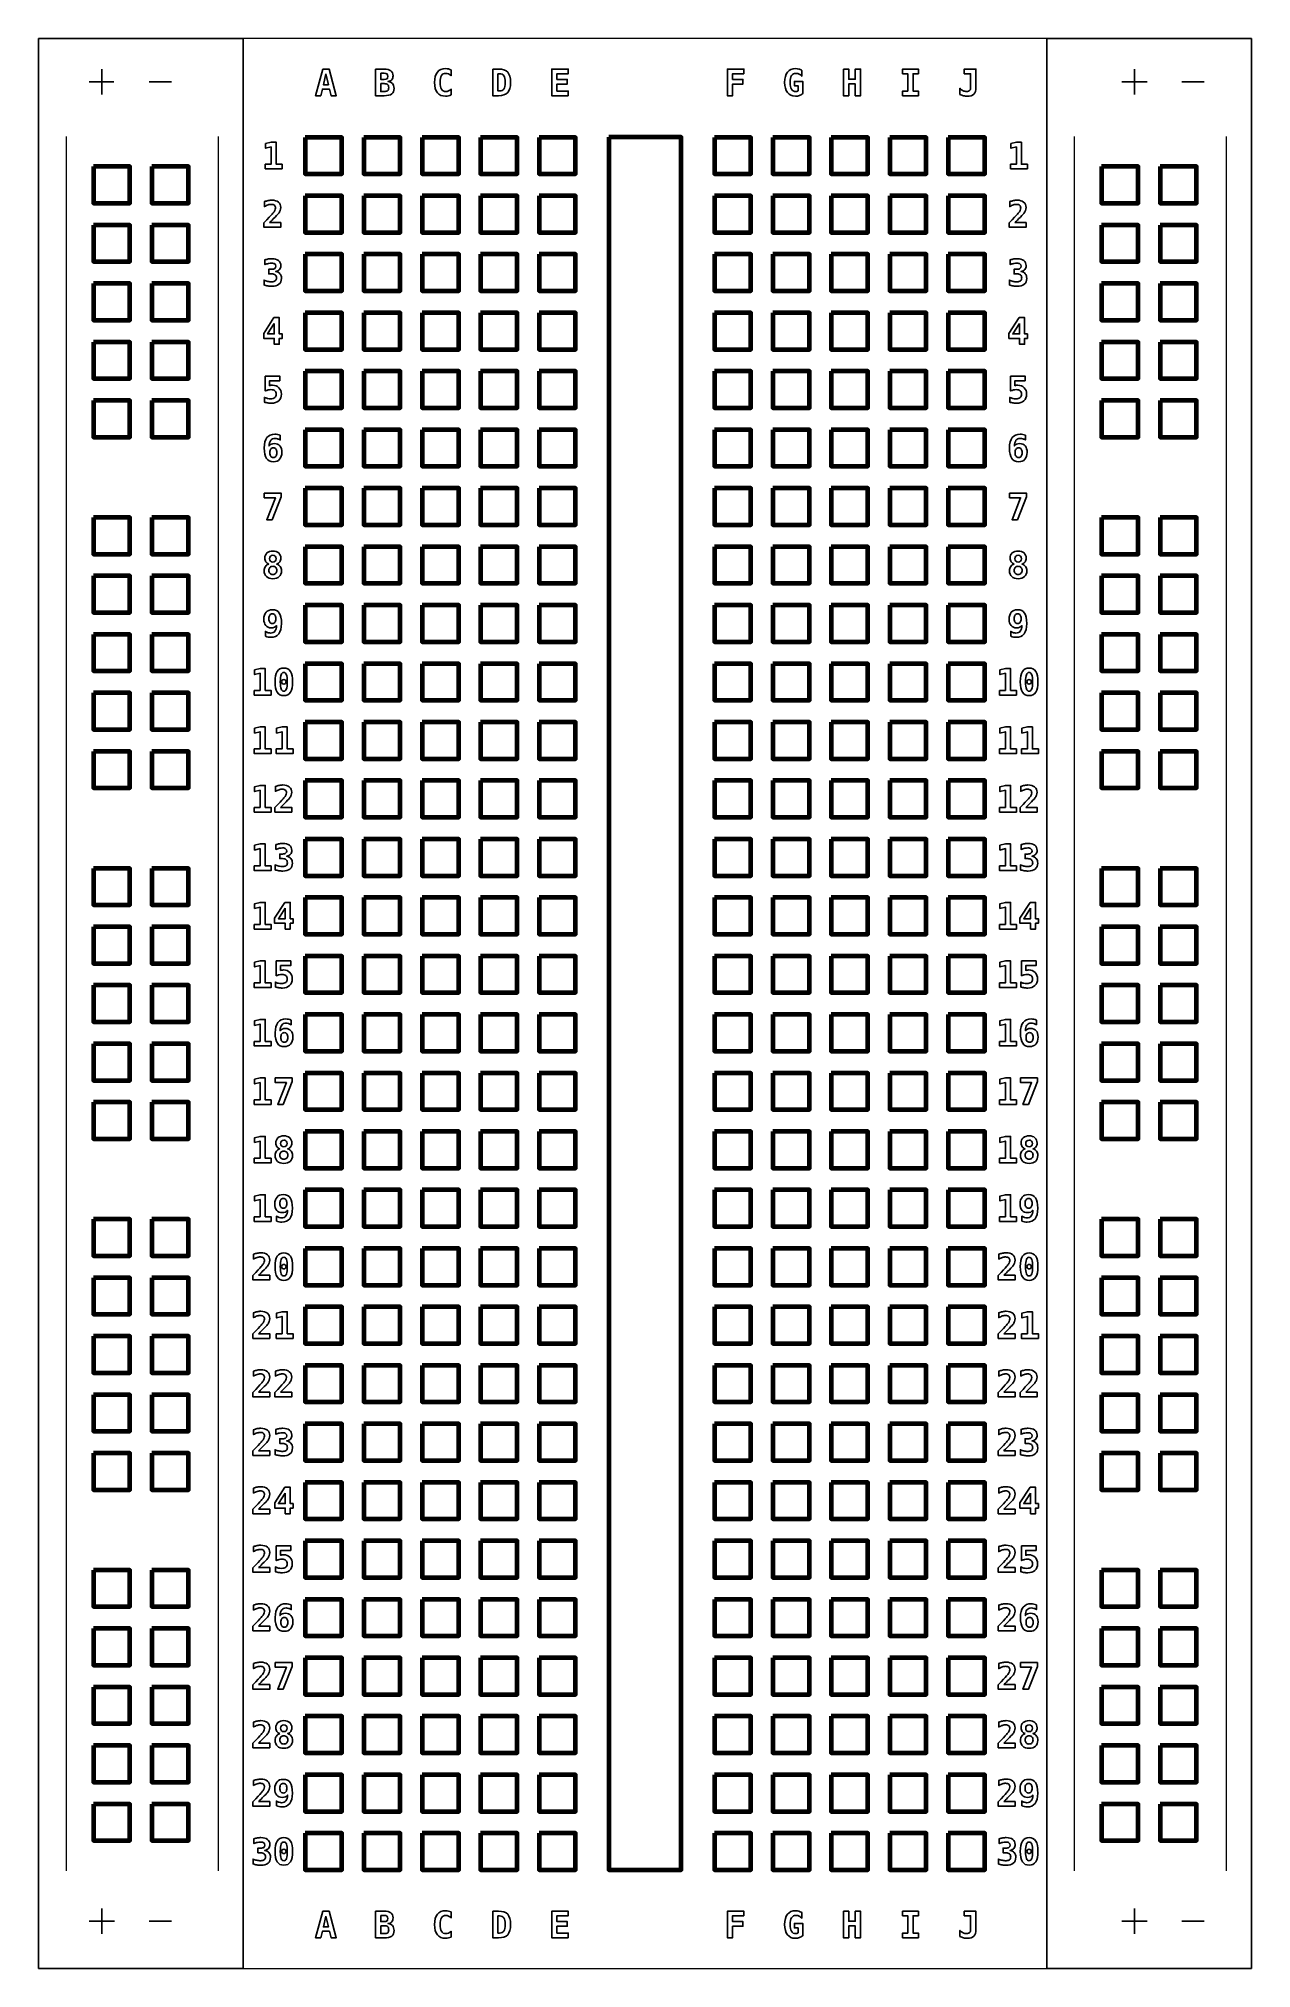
# Model space of a CAD drawing. Header units: centimetres. Extents: x -13.14 to -7.86, y -19.04 to -10.66.
import ezdxf

# ---------------------------------------------------------------- set-up
doc = ezdxf.new("R2010")
doc.units = ezdxf.units.CM
doc.header["$MEASUREMENT"] = 0
doc.layers.add('Layer 1', color=7, linetype='Continuous')

msp = doc.modelspace()

# ---------------------------------------------------------------- linework, layer by layer
at = {"layer": 'Layer 1', "color": 250, "lineweight": 25}
for points in [[(-13.13514, -10.659), (-13.13514, -10.659), (-12.24614, -10.659), (-12.24614, -10.659), (-12.24614, -10.659), (-12.24614, -10.659), (-12.24614, -19.041), (-12.24614, -19.041), (-12.24614, -19.041), (-12.24614, -19.041), (-13.13514, -19.041), (-13.13514, -19.041), (-13.13514, -19.041), (-13.13514, -19.041), (-13.13514, -10.659), (-13.13514, -10.659)], [(-8.75386, -10.659), (-8.75386, -10.659), (-7.86486, -10.659), (-7.86486, -10.659), (-7.86486, -10.659), (-7.86486, -10.659), (-7.86486, -19.041), (-7.86486, -19.041), (-7.86486, -19.041), (-7.86486, -19.041), (-8.75386, -19.041), (-8.75386, -19.041), (-8.75386, -19.041), (-8.75386, -19.041), (-8.75386, -10.659), (-8.75386, -10.659)]]:
    msp.add_open_spline(points, degree=3, knots=[0, 0, 0, 0, 0.25, 0.25, 0.25, 0.25, 0.5, 0.5, 0.5, 0.5, 0.75, 0.75, 0.75, 0.75, 1, 1, 1, 1], dxfattribs=at)
at = {"layer": 'Layer 1', "color": 250, "lineweight": 5}
msp.add_open_spline([(-12.24632, -10.659), (-12.24632, -10.659), (-8.75382, -10.659), (-8.75382, -10.659), (-8.75382, -10.659), (-8.75382, -10.659), (-8.75382, -19.041), (-8.75382, -19.041), (-8.75382, -19.041), (-8.75382, -19.041), (-12.24632, -19.041), (-12.24632, -19.041), (-12.24632, -19.041), (-12.24632, -19.041), (-12.24632, -10.659), (-12.24632, -10.659)], degree=3, knots=[0, 0, 0, 0, 0.25, 0.25, 0.25, 0.25, 0.5, 0.5, 0.5, 0.5, 0.75, 0.75, 0.75, 0.75, 1, 1, 1, 1], dxfattribs=at)
at = {"layer": 'Layer 1', "lineweight": 20}
for points, knots in [([(-12.86072, -10.90247), (-12.86072, -10.90247), (-12.86072, -10.84727), (-12.86072, -10.84727), (-12.86072, -10.84727), (-12.86072, -10.84727), (-12.91574, -10.84727), (-12.91574, -10.84727), (-12.91574, -10.84727), (-12.91574, -10.84727), (-12.86072, -10.84727), (-12.86072, -10.84727), (-12.86072, -10.84727), (-12.86072, -10.84727), (-12.86072, -10.79208), (-12.86072, -10.79208), (-12.86072, -10.79208), (-12.86072, -10.79208), (-12.86072, -10.84727), (-12.86072, -10.84727), (-12.86072, -10.84727), (-12.86072, -10.84727), (-12.80824, -10.84727), (-12.80824, -10.84727), (-12.80824, -10.84727), (-12.80824, -10.84727), (-12.86072, -10.84727), (-12.86072, -10.84727), (-12.86072, -10.84727), (-12.86072, -10.84727), (-12.86072, -10.90247), (-12.86072, -10.90247)], [0, 0, 0, 0, 0.125, 0.125, 0.125, 0.125, 0.25, 0.25, 0.25, 0.25, 0.375, 0.375, 0.375, 0.375, 0.5, 0.5, 0.5, 0.5, 0.625, 0.625, 0.625, 0.625, 0.75, 0.75, 0.75, 0.75, 0.875, 0.875, 0.875, 0.875, 1, 1, 1, 1]), ([(-8.37324, -10.90247), (-8.37324, -10.90247), (-8.37324, -10.84727), (-8.37324, -10.84727), (-8.37324, -10.84727), (-8.37324, -10.84727), (-8.42826, -10.84727), (-8.42826, -10.84727), (-8.42826, -10.84727), (-8.42826, -10.84727), (-8.37324, -10.84727), (-8.37324, -10.84727), (-8.37324, -10.84727), (-8.37324, -10.84727), (-8.37324, -10.79208), (-8.37324, -10.79208), (-8.37324, -10.79208), (-8.37324, -10.79208), (-8.37324, -10.84727), (-8.37324, -10.84727), (-8.37324, -10.84727), (-8.37324, -10.84727), (-8.31821, -10.84727), (-8.31821, -10.84727), (-8.31821, -10.84727), (-8.31821, -10.84727), (-8.37324, -10.84727), (-8.37324, -10.84727), (-8.37324, -10.84727), (-8.37324, -10.84727), (-8.37324, -10.90247), (-8.37324, -10.90247)], [0, 0, 0, 0, 0.125, 0.125, 0.125, 0.125, 0.25, 0.25, 0.25, 0.25, 0.375, 0.375, 0.375, 0.375, 0.5, 0.5, 0.5, 0.5, 0.625, 0.625, 0.625, 0.625, 0.75, 0.75, 0.75, 0.75, 0.875, 0.875, 0.875, 0.875, 1, 1, 1, 1]), ([(-12.65478, -10.84727), (-12.65478, -10.84727), (-12.55786, -10.84727), (-12.55786, -10.84727), (-12.55786, -10.84727), (-12.55786, -10.84727), (-12.65478, -10.84727), (-12.65478, -10.84727)], [0, 0, 0, 0, 0.5, 0.5, 0.5, 0.5, 1, 1, 1, 1]), ([(-8.1673, -10.84727), (-8.1673, -10.84727), (-8.07038, -10.84727), (-8.07038, -10.84727), (-8.07038, -10.84727), (-8.07038, -10.84727), (-8.1673, -10.84727), (-8.1673, -10.84727)], [0, 0, 0, 0, 0.5, 0.5, 0.5, 0.5, 1, 1, 1, 1])]:
    msp.add_open_spline(points, degree=3, knots=knots, dxfattribs=at)
at = {"layer": 'Layer 1'}
for points, knots in [([(-11.90055, -10.79152), (-11.90055, -10.79152), (-11.87263, -10.79152), (-11.87263, -10.79152), (-11.87263, -10.79152), (-11.87263, -10.79152), (-11.84145, -10.90704), (-11.84145, -10.90704), (-11.84145, -10.90704), (-11.84145, -10.90704), (-11.86426, -10.90704), (-11.86426, -10.90704), (-11.86426, -10.90704), (-11.86426, -10.90704), (-11.87139, -10.87849), (-11.87139, -10.87849), (-11.87139, -10.87849), (-11.87139, -10.87849), (-11.90195, -10.87849), (-11.90195, -10.87849), (-11.90195, -10.87849), (-11.90195, -10.87849), (-11.90891, -10.90704), (-11.90891, -10.90704), (-11.90891, -10.90704), (-11.90891, -10.90704), (-11.93173, -10.90704), (-11.93173, -10.90704), (-11.93173, -10.90704), (-11.93173, -10.90704), (-11.90055, -10.79152), (-11.90055, -10.79152)], [0, 0, 0, 0, 0.125, 0.125, 0.125, 0.125, 0.25, 0.25, 0.25, 0.25, 0.375, 0.375, 0.375, 0.375, 0.5, 0.5, 0.5, 0.5, 0.625, 0.625, 0.625, 0.625, 0.75, 0.75, 0.75, 0.75, 0.875, 0.875, 0.875, 0.875, 1, 1, 1, 1]), ([(-11.88663, -10.81241), (-11.88663, -10.81241), (-11.89738, -10.85969), (-11.89738, -10.85969), (-11.89738, -10.85969), (-11.89738, -10.85969), (-11.8758, -10.85969), (-11.8758, -10.85969), (-11.8758, -10.85969), (-11.8758, -10.85969), (-11.88663, -10.81241), (-11.88663, -10.81241)], [0, 0, 0, 0, 0.3333333, 0.3333333, 0.3333333, 0.3333333, 0.6666667, 0.6666667, 0.6666667, 0.6666667, 1, 1, 1, 1]), ([(-11.67062, -10.79136), (-11.67062, -10.79136), (-11.63342, -10.79136), (-11.63342, -10.79136), (-11.63342, -10.79136), (-11.62056, -10.79136), (-11.61092, -10.79379), (-11.60445, -10.79868), (-11.60445, -10.79868), (-11.59799, -10.80354), (-11.59474, -10.81083), (-11.59474, -10.82052), (-11.59474, -10.82052), (-11.59474, -10.82797), (-11.59664, -10.83375), (-11.60047, -10.83793), (-11.60047, -10.83793), (-11.60427, -10.84212), (-11.60986, -10.84453), (-11.61723, -10.84521), (-11.61723, -10.84521), (-11.60841, -10.84609), (-11.60179, -10.84904), (-11.59733, -10.85411), (-11.59733, -10.85411), (-11.59287, -10.85916), (-11.59065, -10.86624), (-11.59065, -10.87532), (-11.59065, -10.87532), (-11.59065, -10.88647), (-11.594, -10.89452), (-11.60071, -10.89954), (-11.60071, -10.89954), (-11.60741, -10.90453), (-11.61832, -10.90704), (-11.63342, -10.90704), (-11.63342, -10.90704), (-11.63342, -10.90704), (-11.67062, -10.90704), (-11.67062, -10.90704), (-11.67062, -10.90704), (-11.67062, -10.90704), (-11.67062, -10.79136), (-11.67062, -10.79136)], [0, 0, 0, 0, 0.0909091, 0.0909091, 0.0909091, 0.0909091, 0.1818182, 0.1818182, 0.1818182, 0.1818182, 0.2727273, 0.2727273, 0.2727273, 0.2727273, 0.3636364, 0.3636364, 0.3636364, 0.3636364, 0.4545455, 0.4545455, 0.4545455, 0.4545455, 0.5454545, 0.5454545, 0.5454545, 0.5454545, 0.6363636, 0.6363636, 0.6363636, 0.6363636, 0.7272727, 0.7272727, 0.7272727, 0.7272727, 0.8181818, 0.8181818, 0.8181818, 0.8181818, 0.9090909, 0.9090909, 0.9090909, 0.9090909, 1, 1, 1, 1]), ([(-11.64858, -10.80953), (-11.64858, -10.80953), (-11.64858, -10.83639), (-11.64858, -10.83639), (-11.64858, -10.83639), (-11.64858, -10.83639), (-11.63342, -10.83639), (-11.63342, -10.83639), (-11.63342, -10.83639), (-11.62764, -10.83639), (-11.62352, -10.83536), (-11.62106, -10.8333), (-11.62106, -10.8333), (-11.61861, -10.83124), (-11.61739, -10.82784), (-11.61739, -10.82308), (-11.61739, -10.82308), (-11.61739, -10.81833), (-11.61863, -10.8149), (-11.62114, -10.81276), (-11.62114, -10.81276), (-11.62365, -10.81062), (-11.62774, -10.80953), (-11.63342, -10.80953), (-11.63342, -10.80953), (-11.63342, -10.80953), (-11.64858, -10.80953), (-11.64858, -10.80953)], [0, 0, 0, 0, 0.1428571, 0.1428571, 0.1428571, 0.1428571, 0.2857143, 0.2857143, 0.2857143, 0.2857143, 0.4285714, 0.4285714, 0.4285714, 0.4285714, 0.5714286, 0.5714286, 0.5714286, 0.5714286, 0.7142857, 0.7142857, 0.7142857, 0.7142857, 0.8571429, 0.8571429, 0.8571429, 0.8571429, 1, 1, 1, 1]), ([(-11.34267, -10.90371), (-11.34629, -10.90556), (-11.35005, -10.90696), (-11.35404, -10.90789), (-11.35404, -10.90789), (-11.358, -10.90881), (-11.36218, -10.90928), (-11.36656, -10.90928), (-11.36656, -10.90928), (-11.38214, -10.90928), (-11.39405, -10.90416), (-11.40223, -10.89389), (-11.40223, -10.89389), (-11.41044, -10.88361), (-11.41454, -10.8688), (-11.41454, -10.84939), (-11.41454, -10.84939), (-11.41454, -10.82995), (-11.41044, -10.81511), (-11.40223, -10.80483), (-11.40223, -10.80483), (-11.39405, -10.79456), (-11.38214, -10.78944), (-11.36656, -10.78944), (-11.36656, -10.78944), (-11.36218, -10.78944), (-11.35798, -10.78991), (-11.35396, -10.79084), (-11.35396, -10.79084), (-11.34992, -10.79176), (-11.34618, -10.79316), (-11.34267, -10.79501), (-11.34267, -10.79501), (-11.34267, -10.79501), (-11.34267, -10.82039), (-11.34267, -10.82039), (-11.34267, -10.82039), (-11.34658, -10.81677), (-11.3504, -10.81413), (-11.35407, -10.81244), (-11.35407, -10.81244), (-11.35777, -10.81078), (-11.36157, -10.80993), (-11.3655, -10.80993), (-11.3655, -10.80993), (-11.37385, -10.80993), (-11.38016, -10.81326), (-11.38441, -10.81989), (-11.38441, -10.81989), (-11.38867, -10.82652), (-11.3908, -10.83634), (-11.3908, -10.84939), (-11.3908, -10.84939), (-11.3908, -10.86241), (-11.38867, -10.87221), (-11.38441, -10.87883), (-11.38441, -10.87883), (-11.38016, -10.88546), (-11.37385, -10.88879), (-11.3655, -10.88879), (-11.3655, -10.88879), (-11.36157, -10.88879), (-11.35777, -10.88795), (-11.35407, -10.88628), (-11.35407, -10.88628), (-11.3504, -10.88459), (-11.34658, -10.88195), (-11.34267, -10.87833), (-11.34267, -10.87833), (-11.34267, -10.87833), (-11.34267, -10.90371), (-11.34267, -10.90371)], [0, 0, 0, 0, 0.0555556, 0.0555556, 0.0555556, 0.0555556, 0.1111111, 0.1111111, 0.1111111, 0.1111111, 0.1666667, 0.1666667, 0.1666667, 0.1666667, 0.2222222, 0.2222222, 0.2222222, 0.2222222, 0.2777778, 0.2777778, 0.2777778, 0.2777778, 0.3333333, 0.3333333, 0.3333333, 0.3333333, 0.3888889, 0.3888889, 0.3888889, 0.3888889, 0.4444444, 0.4444444, 0.4444444, 0.4444444, 0.5, 0.5, 0.5, 0.5, 0.5555556, 0.5555556, 0.5555556, 0.5555556, 0.6111111, 0.6111111, 0.6111111, 0.6111111, 0.6666667, 0.6666667, 0.6666667, 0.6666667, 0.7222222, 0.7222222, 0.7222222, 0.7222222, 0.7777778, 0.7777778, 0.7777778, 0.7777778, 0.8333333, 0.8333333, 0.8333333, 0.8333333, 0.8888889, 0.8888889, 0.8888889, 0.8888889, 0.9444444, 0.9444444, 0.9444444, 0.9444444, 1, 1, 1, 1]), ([(-11.1617, -10.79152), (-11.1617, -10.79152), (-11.13725, -10.79152), (-11.13725, -10.79152), (-11.13725, -10.79152), (-11.1184, -10.79152), (-11.1048, -10.79601), (-11.0965, -10.80502), (-11.0965, -10.80502), (-11.08819, -10.81402), (-11.08405, -10.82873), (-11.08405, -10.84918), (-11.08405, -10.84918), (-11.08405, -10.86964), (-11.08819, -10.88441), (-11.0965, -10.89347), (-11.0965, -10.89347), (-11.1048, -10.90252), (-11.1184, -10.90704), (-11.13725, -10.90704), (-11.13725, -10.90704), (-11.13725, -10.90704), (-11.1617, -10.90704), (-11.1617, -10.90704), (-11.1617, -10.90704), (-11.1617, -10.90704), (-11.1617, -10.79152), (-11.1617, -10.79152)], [0, 0, 0, 0, 0.1428571, 0.1428571, 0.1428571, 0.1428571, 0.2857143, 0.2857143, 0.2857143, 0.2857143, 0.4285714, 0.4285714, 0.4285714, 0.4285714, 0.5714286, 0.5714286, 0.5714286, 0.5714286, 0.7142857, 0.7142857, 0.7142857, 0.7142857, 0.8571429, 0.8571429, 0.8571429, 0.8571429, 1, 1, 1, 1]), ([(-11.13889, -10.8121), (-11.13889, -10.8121), (-11.13889, -10.88647), (-11.13889, -10.88647), (-11.13889, -10.88647), (-11.13889, -10.88647), (-11.13271, -10.88647), (-11.13271, -10.88647), (-11.13271, -10.88647), (-11.12373, -10.88647), (-11.11731, -10.88364), (-11.11351, -10.87799), (-11.11351, -10.87799), (-11.10968, -10.87234), (-11.10778, -10.86272), (-11.10778, -10.84918), (-11.10778, -10.84918), (-11.10778, -10.83571), (-11.10968, -10.82615), (-11.11351, -10.82052), (-11.11351, -10.82052), (-11.11731, -10.8149), (-11.12373, -10.8121), (-11.13271, -10.8121), (-11.13271, -10.8121), (-11.13271, -10.8121), (-11.13889, -10.8121), (-11.13889, -10.8121)], [0, 0, 0, 0, 0.1428571, 0.1428571, 0.1428571, 0.1428571, 0.2857143, 0.2857143, 0.2857143, 0.2857143, 0.4285714, 0.4285714, 0.4285714, 0.4285714, 0.5714286, 0.5714286, 0.5714286, 0.5714286, 0.7142857, 0.7142857, 0.7142857, 0.7142857, 0.8571429, 0.8571429, 0.8571429, 0.8571429, 1, 1, 1, 1]), ([(-10.83335, -10.90704), (-10.83335, -10.90704), (-10.9053, -10.90704), (-10.9053, -10.90704), (-10.9053, -10.90704), (-10.9053, -10.90704), (-10.9053, -10.79152), (-10.9053, -10.79152), (-10.9053, -10.79152), (-10.9053, -10.79152), (-10.83335, -10.79152), (-10.83335, -10.79152), (-10.83335, -10.79152), (-10.83335, -10.79152), (-10.83335, -10.81165), (-10.83335, -10.81165), (-10.83335, -10.81165), (-10.83335, -10.81165), (-10.88249, -10.81165), (-10.88249, -10.81165), (-10.88249, -10.81165), (-10.88249, -10.81165), (-10.88249, -10.83655), (-10.88249, -10.83655), (-10.88249, -10.83655), (-10.88249, -10.83655), (-10.838, -10.83655), (-10.838, -10.83655), (-10.838, -10.83655), (-10.838, -10.83655), (-10.838, -10.85668), (-10.838, -10.85668), (-10.838, -10.85668), (-10.838, -10.85668), (-10.88249, -10.85668), (-10.88249, -10.85668), (-10.88249, -10.85668), (-10.88249, -10.85668), (-10.88249, -10.88692), (-10.88249, -10.88692), (-10.88249, -10.88692), (-10.88249, -10.88692), (-10.83335, -10.88692), (-10.83335, -10.88692), (-10.83335, -10.88692), (-10.83335, -10.88692), (-10.83335, -10.90704), (-10.83335, -10.90704)], [0, 0, 0, 0, 0.0833333, 0.0833333, 0.0833333, 0.0833333, 0.1666667, 0.1666667, 0.1666667, 0.1666667, 0.25, 0.25, 0.25, 0.25, 0.3333333, 0.3333333, 0.3333333, 0.3333333, 0.4166667, 0.4166667, 0.4166667, 0.4166667, 0.5, 0.5, 0.5, 0.5, 0.5833333, 0.5833333, 0.5833333, 0.5833333, 0.6666667, 0.6666667, 0.6666667, 0.6666667, 0.75, 0.75, 0.75, 0.75, 0.8333333, 0.8333333, 0.8333333, 0.8333333, 0.9166667, 0.9166667, 0.9166667, 0.9166667, 1, 1, 1, 1]), ([(-10.07027, -10.81165), (-10.07027, -10.81165), (-10.11941, -10.81165), (-10.11941, -10.81165), (-10.11941, -10.81165), (-10.11941, -10.81165), (-10.11941, -10.83655), (-10.11941, -10.83655), (-10.11941, -10.83655), (-10.11941, -10.83655), (-10.07468, -10.83655), (-10.07468, -10.83655), (-10.07468, -10.83655), (-10.07468, -10.83655), (-10.07468, -10.85668), (-10.07468, -10.85668), (-10.07468, -10.85668), (-10.07468, -10.85668), (-10.11941, -10.85668), (-10.11941, -10.85668), (-10.11941, -10.85668), (-10.11941, -10.85668), (-10.11941, -10.90704), (-10.11941, -10.90704), (-10.11941, -10.90704), (-10.11941, -10.90704), (-10.14221, -10.90704), (-10.14221, -10.90704), (-10.14221, -10.90704), (-10.14221, -10.90704), (-10.14221, -10.79152), (-10.14221, -10.79152), (-10.14221, -10.79152), (-10.14221, -10.79152), (-10.07027, -10.79152), (-10.07027, -10.79152), (-10.07027, -10.79152), (-10.07027, -10.79152), (-10.07027, -10.81165), (-10.07027, -10.81165)], [0, 0, 0, 0, 0.1, 0.1, 0.1, 0.1, 0.2, 0.2, 0.2, 0.2, 0.3, 0.3, 0.3, 0.3, 0.4, 0.4, 0.4, 0.4, 0.5, 0.5, 0.5, 0.5, 0.6, 0.6, 0.6, 0.6, 0.7, 0.7, 0.7, 0.7, 0.8, 0.8, 0.8, 0.8, 0.9, 0.9, 0.9, 0.9, 1, 1, 1, 1]), ([(-9.83482, -10.88615), (-9.83482, -10.88615), (-9.83482, -10.86412), (-9.83482, -10.86412), (-9.83482, -10.86412), (-9.83482, -10.86412), (-9.85046, -10.86412), (-9.85046, -10.86412), (-9.85046, -10.86412), (-9.85046, -10.86412), (-9.85046, -10.84492), (-9.85046, -10.84492), (-9.85046, -10.84492), (-9.85046, -10.84492), (-9.81487, -10.84492), (-9.81487, -10.84492), (-9.81487, -10.84492), (-9.81487, -10.84492), (-9.81487, -10.89785), (-9.81487, -10.89785), (-9.81487, -10.89785), (-9.81925, -10.9016), (-9.82408, -10.90445), (-9.82936, -10.90638), (-9.82936, -10.90638), (-9.83466, -10.90831), (-9.84032, -10.90928), (-9.84634, -10.90928), (-9.84634, -10.90928), (-9.86131, -10.90928), (-9.87285, -10.90408), (-9.881, -10.8937), (-9.881, -10.8937), (-9.88916, -10.8833), (-9.89323, -10.86853), (-9.89323, -10.84939), (-9.89323, -10.84939), (-9.89323, -10.82995), (-9.88911, -10.81511), (-9.8809, -10.80483), (-9.8809, -10.80483), (-9.87267, -10.79456), (-9.86078, -10.78944), (-9.84525, -10.78944), (-9.84525, -10.78944), (-9.84061, -10.78944), (-9.83606, -10.7901), (-9.83157, -10.79142), (-9.83157, -10.79142), (-9.82708, -10.79271), (-9.82287, -10.79461), (-9.81896, -10.7971), (-9.81896, -10.7971), (-9.81896, -10.7971), (-9.81896, -10.8224), (-9.81896, -10.8224), (-9.81896, -10.8224), (-9.82216, -10.81828), (-9.82582, -10.81516), (-9.82999, -10.81307), (-9.82999, -10.81307), (-9.83414, -10.81099), (-9.83868, -10.80993), (-9.84364, -10.80993), (-9.84364, -10.80993), (-9.85231, -10.80993), (-9.8588, -10.81321), (-9.86308, -10.81973), (-9.86308, -10.81973), (-9.86736, -10.82625), (-9.8695, -10.83613), (-9.8695, -10.84939), (-9.8695, -10.84939), (-9.8695, -10.86225), (-9.86744, -10.87202), (-9.86332, -10.87873), (-9.86332, -10.87873), (-9.85917, -10.88544), (-9.85318, -10.88879), (-9.84528, -10.88879), (-9.84528, -10.88879), (-9.8429, -10.88879), (-9.84084, -10.88858), (-9.83907, -10.88813), (-9.83907, -10.88813), (-9.83733, -10.88771), (-9.83591, -10.88705), (-9.83482, -10.88615)], [0, 0, 0, 0, 0.0454545, 0.0454545, 0.0454545, 0.0454545, 0.0909091, 0.0909091, 0.0909091, 0.0909091, 0.1363636, 0.1363636, 0.1363636, 0.1363636, 0.1818182, 0.1818182, 0.1818182, 0.1818182, 0.2272727, 0.2272727, 0.2272727, 0.2272727, 0.2727273, 0.2727273, 0.2727273, 0.2727273, 0.3181818, 0.3181818, 0.3181818, 0.3181818, 0.3636364, 0.3636364, 0.3636364, 0.3636364, 0.4090909, 0.4090909, 0.4090909, 0.4090909, 0.4545455, 0.4545455, 0.4545455, 0.4545455, 0.5, 0.5, 0.5, 0.5, 0.5454545, 0.5454545, 0.5454545, 0.5454545, 0.5909091, 0.5909091, 0.5909091, 0.5909091, 0.6363636, 0.6363636, 0.6363636, 0.6363636, 0.6818182, 0.6818182, 0.6818182, 0.6818182, 0.7272727, 0.7272727, 0.7272727, 0.7272727, 0.7727273, 0.7727273, 0.7727273, 0.7727273, 0.8181818, 0.8181818, 0.8181818, 0.8181818, 0.8636364, 0.8636364, 0.8636364, 0.8636364, 0.9090909, 0.9090909, 0.9090909, 0.9090909, 0.9545455, 0.9545455, 0.9545455, 0.9545455, 1, 1, 1, 1]), ([(-9.6377, -10.79152), (-9.6377, -10.79152), (-9.61489, -10.79152), (-9.61489, -10.79152), (-9.61489, -10.79152), (-9.61489, -10.79152), (-9.61489, -10.83555), (-9.61489, -10.83555), (-9.61489, -10.83555), (-9.61489, -10.83555), (-9.58632, -10.83555), (-9.58632, -10.83555), (-9.58632, -10.83555), (-9.58632, -10.83555), (-9.58632, -10.79152), (-9.58632, -10.79152), (-9.58632, -10.79152), (-9.58632, -10.79152), (-9.56351, -10.79152), (-9.56351, -10.79152), (-9.56351, -10.79152), (-9.56351, -10.79152), (-9.56351, -10.90704), (-9.56351, -10.90704), (-9.56351, -10.90704), (-9.56351, -10.90704), (-9.58632, -10.90704), (-9.58632, -10.90704), (-9.58632, -10.90704), (-9.58632, -10.90704), (-9.58632, -10.85567), (-9.58632, -10.85567), (-9.58632, -10.85567), (-9.58632, -10.85567), (-9.61489, -10.85567), (-9.61489, -10.85567), (-9.61489, -10.85567), (-9.61489, -10.85567), (-9.61489, -10.90704), (-9.61489, -10.90704), (-9.61489, -10.90704), (-9.61489, -10.90704), (-9.6377, -10.90704), (-9.6377, -10.90704), (-9.6377, -10.90704), (-9.6377, -10.90704), (-9.6377, -10.79152), (-9.6377, -10.79152)], [0, 0, 0, 0, 0.0833333, 0.0833333, 0.0833333, 0.0833333, 0.1666667, 0.1666667, 0.1666667, 0.1666667, 0.25, 0.25, 0.25, 0.25, 0.3333333, 0.3333333, 0.3333333, 0.3333333, 0.4166667, 0.4166667, 0.4166667, 0.4166667, 0.5, 0.5, 0.5, 0.5, 0.5833333, 0.5833333, 0.5833333, 0.5833333, 0.6666667, 0.6666667, 0.6666667, 0.6666667, 0.75, 0.75, 0.75, 0.75, 0.8333333, 0.8333333, 0.8333333, 0.8333333, 0.9166667, 0.9166667, 0.9166667, 0.9166667, 1, 1, 1, 1]), ([(-9.38098, -10.81165), (-9.38098, -10.81165), (-9.38098, -10.79152), (-9.38098, -10.79152), (-9.38098, -10.79152), (-9.38098, -10.79152), (-9.31223, -10.79152), (-9.31223, -10.79152), (-9.31223, -10.79152), (-9.31223, -10.79152), (-9.31223, -10.81165), (-9.31223, -10.81165), (-9.31223, -10.81165), (-9.31223, -10.81165), (-9.33519, -10.81165), (-9.33519, -10.81165), (-9.33519, -10.81165), (-9.33519, -10.81165), (-9.33519, -10.88692), (-9.33519, -10.88692), (-9.33519, -10.88692), (-9.33519, -10.88692), (-9.31223, -10.88692), (-9.31223, -10.88692), (-9.31223, -10.88692), (-9.31223, -10.88692), (-9.31223, -10.90704), (-9.31223, -10.90704), (-9.31223, -10.90704), (-9.31223, -10.90704), (-9.38098, -10.90704), (-9.38098, -10.90704), (-9.38098, -10.90704), (-9.38098, -10.90704), (-9.38098, -10.88692), (-9.38098, -10.88692), (-9.38098, -10.88692), (-9.38098, -10.88692), (-9.35801, -10.88692), (-9.35801, -10.88692), (-9.35801, -10.88692), (-9.35801, -10.88692), (-9.35801, -10.81165), (-9.35801, -10.81165), (-9.35801, -10.81165), (-9.35801, -10.81165), (-9.38098, -10.81165), (-9.38098, -10.81165)], [0, 0, 0, 0, 0.0833333, 0.0833333, 0.0833333, 0.0833333, 0.1666667, 0.1666667, 0.1666667, 0.1666667, 0.25, 0.25, 0.25, 0.25, 0.3333333, 0.3333333, 0.3333333, 0.3333333, 0.4166667, 0.4166667, 0.4166667, 0.4166667, 0.5, 0.5, 0.5, 0.5, 0.5833333, 0.5833333, 0.5833333, 0.5833333, 0.6666667, 0.6666667, 0.6666667, 0.6666667, 0.75, 0.75, 0.75, 0.75, 0.8333333, 0.8333333, 0.8333333, 0.8333333, 0.9166667, 0.9166667, 0.9166667, 0.9166667, 1, 1, 1, 1]), ([(-9.13187, -10.90131), (-9.13187, -10.90131), (-9.13187, -10.87485), (-9.13187, -10.87485), (-9.13187, -10.87485), (-9.12743, -10.87939), (-9.1227, -10.88285), (-9.11766, -10.88523), (-9.11766, -10.88523), (-9.11265, -10.8876), (-9.10758, -10.88879), (-9.10245, -10.88879), (-9.10245, -10.88879), (-9.09649, -10.88879), (-9.0921, -10.88729), (-9.0893, -10.8843), (-9.0893, -10.8843), (-9.08653, -10.88132), (-9.08513, -10.87654), (-9.08513, -10.86996), (-9.08513, -10.86996), (-9.08513, -10.86996), (-9.08513, -10.81165), (-9.08513, -10.81165), (-9.08513, -10.81165), (-9.08513, -10.81165), (-9.11307, -10.81165), (-9.11307, -10.81165), (-9.11307, -10.81165), (-9.11307, -10.81165), (-9.11307, -10.79152), (-9.11307, -10.79152), (-9.11307, -10.79152), (-9.11307, -10.79152), (-9.06232, -10.79152), (-9.06232, -10.79152), (-9.06232, -10.79152), (-9.06232, -10.79152), (-9.06232, -10.86996), (-9.06232, -10.86996), (-9.06232, -10.86996), (-9.06232, -10.88406), (-9.06527, -10.89413), (-9.07116, -10.9002), (-9.07116, -10.9002), (-9.07707, -10.90625), (-9.08682, -10.90928), (-9.10039, -10.90928), (-9.10039, -10.90928), (-9.10528, -10.90928), (-9.1104, -10.90862), (-9.11573, -10.90728), (-9.11573, -10.90728), (-9.12106, -10.90593), (-9.12645, -10.90395), (-9.13187, -10.90131)], [0, 0, 0, 0, 0.0714286, 0.0714286, 0.0714286, 0.0714286, 0.1428571, 0.1428571, 0.1428571, 0.1428571, 0.2142857, 0.2142857, 0.2142857, 0.2142857, 0.2857143, 0.2857143, 0.2857143, 0.2857143, 0.3571429, 0.3571429, 0.3571429, 0.3571429, 0.4285714, 0.4285714, 0.4285714, 0.4285714, 0.5, 0.5, 0.5, 0.5, 0.5714286, 0.5714286, 0.5714286, 0.5714286, 0.6428571, 0.6428571, 0.6428571, 0.6428571, 0.7142857, 0.7142857, 0.7142857, 0.7142857, 0.7857143, 0.7857143, 0.7857143, 0.7857143, 0.8571429, 0.8571429, 0.8571429, 0.8571429, 0.9285714, 0.9285714, 0.9285714, 0.9285714, 1, 1, 1, 1]), ([(-11.64858, -10.85456), (-11.64858, -10.85456), (-11.64858, -10.88879), (-11.64858, -10.88879), (-11.64858, -10.88879), (-11.64858, -10.88879), (-11.63342, -10.88879), (-11.63342, -10.88879), (-11.63342, -10.88879), (-11.62613, -10.88879), (-11.62106, -10.88755), (-11.61813, -10.88507), (-11.61813, -10.88507), (-11.61523, -10.88258), (-11.61377, -10.87828), (-11.61377, -10.87215), (-11.61377, -10.87215), (-11.61377, -10.86589), (-11.6153, -10.8614), (-11.61834, -10.85866), (-11.61834, -10.85866), (-11.62138, -10.85594), (-11.6264, -10.85456), (-11.63342, -10.85456), (-11.63342, -10.85456), (-11.63342, -10.85456), (-11.64858, -10.85456), (-11.64858, -10.85456)], [0, 0, 0, 0, 0.1428571, 0.1428571, 0.1428571, 0.1428571, 0.2857143, 0.2857143, 0.2857143, 0.2857143, 0.4285714, 0.4285714, 0.4285714, 0.4285714, 0.5714286, 0.5714286, 0.5714286, 0.5714286, 0.7142857, 0.7142857, 0.7142857, 0.7142857, 0.8571429, 0.8571429, 0.8571429, 0.8571429, 1, 1, 1, 1]), ([(-12.1503, -11.20442), (-12.1503, -11.20442), (-12.12477, -11.20442), (-12.12477, -11.20442), (-12.12477, -11.20442), (-12.12477, -11.20442), (-12.12477, -11.12944), (-12.12477, -11.12944), (-12.12477, -11.12944), (-12.12477, -11.12944), (-12.1485, -11.13533), (-12.1485, -11.13533), (-12.1485, -11.13533), (-12.1485, -11.13533), (-12.1485, -11.11475), (-12.1485, -11.11475), (-12.1485, -11.11475), (-12.1485, -11.11475), (-12.12461, -11.10902), (-12.12461, -11.10902), (-12.12461, -11.10902), (-12.12461, -11.10902), (-12.10256, -11.10902), (-12.10256, -11.10902), (-12.10256, -11.10902), (-12.10256, -11.10902), (-12.10256, -11.20442), (-12.10256, -11.20442), (-12.10256, -11.20442), (-12.10256, -11.20442), (-12.07703, -11.20442), (-12.07703, -11.20442), (-12.07703, -11.20442), (-12.07703, -11.20442), (-12.07703, -11.22454), (-12.07703, -11.22454), (-12.07703, -11.22454), (-12.07703, -11.22454), (-12.1503, -11.22454), (-12.1503, -11.22454), (-12.1503, -11.22454), (-12.1503, -11.22454), (-12.1503, -11.20442), (-12.1503, -11.20442)], [0, 0, 0, 0, 0.0909091, 0.0909091, 0.0909091, 0.0909091, 0.1818182, 0.1818182, 0.1818182, 0.1818182, 0.2727273, 0.2727273, 0.2727273, 0.2727273, 0.3636364, 0.3636364, 0.3636364, 0.3636364, 0.4545455, 0.4545455, 0.4545455, 0.4545455, 0.5454545, 0.5454545, 0.5454545, 0.5454545, 0.6363636, 0.6363636, 0.6363636, 0.6363636, 0.7272727, 0.7272727, 0.7272727, 0.7272727, 0.8181818, 0.8181818, 0.8181818, 0.8181818, 0.9090909, 0.9090909, 0.9090909, 0.9090909, 1, 1, 1, 1]), ([(-8.9117, -11.20442), (-8.9117, -11.20442), (-8.88617, -11.20442), (-8.88617, -11.20442), (-8.88617, -11.20442), (-8.88617, -11.20442), (-8.88617, -11.12944), (-8.88617, -11.12944), (-8.88617, -11.12944), (-8.88617, -11.12944), (-8.9099, -11.13533), (-8.9099, -11.13533), (-8.9099, -11.13533), (-8.9099, -11.13533), (-8.9099, -11.11475), (-8.9099, -11.11475), (-8.9099, -11.11475), (-8.9099, -11.11475), (-8.88601, -11.10902), (-8.88601, -11.10902), (-8.88601, -11.10902), (-8.88601, -11.10902), (-8.86396, -11.10902), (-8.86396, -11.10902), (-8.86396, -11.10902), (-8.86396, -11.10902), (-8.86396, -11.20442), (-8.86396, -11.20442), (-8.86396, -11.20442), (-8.86396, -11.20442), (-8.83843, -11.20442), (-8.83843, -11.20442), (-8.83843, -11.20442), (-8.83843, -11.20442), (-8.83843, -11.22454), (-8.83843, -11.22454), (-8.83843, -11.22454), (-8.83843, -11.22454), (-8.9117, -11.22454), (-8.9117, -11.22454), (-8.9117, -11.22454), (-8.9117, -11.22454), (-8.9117, -11.20442), (-8.9117, -11.20442)], [0, 0, 0, 0, 0.0909091, 0.0909091, 0.0909091, 0.0909091, 0.1818182, 0.1818182, 0.1818182, 0.1818182, 0.2727273, 0.2727273, 0.2727273, 0.2727273, 0.3636364, 0.3636364, 0.3636364, 0.3636364, 0.4545455, 0.4545455, 0.4545455, 0.4545455, 0.5454545, 0.5454545, 0.5454545, 0.5454545, 0.6363636, 0.6363636, 0.6363636, 0.6363636, 0.7272727, 0.7272727, 0.7272727, 0.7272727, 0.8181818, 0.8181818, 0.8181818, 0.8181818, 0.9090909, 0.9090909, 0.9090909, 0.9090909, 1, 1, 1, 1]), ([(-12.13129, -11.45842), (-12.13129, -11.45842), (-12.08263, -11.45842), (-12.08263, -11.45842), (-12.08263, -11.45842), (-12.08263, -11.45842), (-12.08263, -11.47854), (-12.08263, -11.47854), (-12.08263, -11.47854), (-12.08263, -11.47854), (-12.15595, -11.47854), (-12.15595, -11.47854), (-12.15595, -11.47854), (-12.15595, -11.47854), (-12.15595, -11.45902), (-12.15595, -11.45902), (-12.15595, -11.45902), (-12.15595, -11.45902), (-12.14356, -11.4459), (-12.14356, -11.4459), (-12.14356, -11.4459), (-12.12889, -11.43026), (-12.11996, -11.42065), (-12.11682, -11.41703), (-12.11682, -11.41703), (-12.11296, -11.41259), (-12.11016, -11.40866), (-12.10847, -11.40523), (-12.10847, -11.40523), (-12.10676, -11.40179), (-12.10591, -11.39841), (-12.10591, -11.39506), (-12.10591, -11.39506), (-12.10591, -11.38991), (-12.10747, -11.38592), (-12.11059, -11.38312), (-12.11059, -11.38312), (-12.1137, -11.38029), (-12.11814, -11.3789), (-12.12385, -11.3789), (-12.12385, -11.3789), (-12.12794, -11.3789), (-12.13251, -11.37971), (-12.13758, -11.38132), (-12.13758, -11.38132), (-12.14267, -11.38296), (-12.14795, -11.38531), (-12.15347, -11.3884), (-12.15347, -11.3884), (-12.15347, -11.3884), (-12.15347, -11.36712), (-12.15347, -11.36712), (-12.15347, -11.36712), (-12.14795, -11.36511), (-12.14256, -11.36358), (-12.13726, -11.36252), (-12.13726, -11.36252), (-12.13198, -11.36146), (-12.12691, -11.36094), (-12.12208, -11.36094), (-12.12208, -11.36094), (-12.10985, -11.36094), (-12.10023, -11.36379), (-12.09326, -11.36949), (-12.09326, -11.36949), (-12.08627, -11.37517), (-12.08279, -11.38296), (-12.08279, -11.39281), (-12.08279, -11.39281), (-12.08279, -11.39736), (-12.08355, -11.40161), (-12.08506, -11.40557), (-12.08506, -11.40557), (-12.08659, -11.40956), (-12.0892, -11.41397), (-12.09292, -11.4188), (-12.09292, -11.4188), (-12.09564, -11.42231), (-12.10314, -11.43021), (-12.11542, -11.44249), (-12.11542, -11.44249), (-12.12208, -11.44912), (-12.12736, -11.45445), (-12.13129, -11.45842)], [0, 0, 0, 0, 0.047619, 0.047619, 0.047619, 0.047619, 0.0952381, 0.0952381, 0.0952381, 0.0952381, 0.1428571, 0.1428571, 0.1428571, 0.1428571, 0.1904762, 0.1904762, 0.1904762, 0.1904762, 0.2380952, 0.2380952, 0.2380952, 0.2380952, 0.2857143, 0.2857143, 0.2857143, 0.2857143, 0.3333333, 0.3333333, 0.3333333, 0.3333333, 0.3809524, 0.3809524, 0.3809524, 0.3809524, 0.4285714, 0.4285714, 0.4285714, 0.4285714, 0.4761905, 0.4761905, 0.4761905, 0.4761905, 0.5238095, 0.5238095, 0.5238095, 0.5238095, 0.5714286, 0.5714286, 0.5714286, 0.5714286, 0.6190476, 0.6190476, 0.6190476, 0.6190476, 0.6666667, 0.6666667, 0.6666667, 0.6666667, 0.7142857, 0.7142857, 0.7142857, 0.7142857, 0.7619048, 0.7619048, 0.7619048, 0.7619048, 0.8095238, 0.8095238, 0.8095238, 0.8095238, 0.8571429, 0.8571429, 0.8571429, 0.8571429, 0.9047619, 0.9047619, 0.9047619, 0.9047619, 0.952381, 0.952381, 0.952381, 0.952381, 1, 1, 1, 1]), ([(-8.89269, -11.45842), (-8.89269, -11.45842), (-8.84403, -11.45842), (-8.84403, -11.45842), (-8.84403, -11.45842), (-8.84403, -11.45842), (-8.84403, -11.47854), (-8.84403, -11.47854), (-8.84403, -11.47854), (-8.84403, -11.47854), (-8.91735, -11.47854), (-8.91735, -11.47854), (-8.91735, -11.47854), (-8.91735, -11.47854), (-8.91735, -11.45902), (-8.91735, -11.45902), (-8.91735, -11.45902), (-8.91735, -11.45902), (-8.90496, -11.4459), (-8.90496, -11.4459), (-8.90496, -11.4459), (-8.89029, -11.43026), (-8.88136, -11.42065), (-8.87822, -11.41703), (-8.87822, -11.41703), (-8.87436, -11.41259), (-8.87156, -11.40866), (-8.86987, -11.40523), (-8.86987, -11.40523), (-8.86816, -11.40179), (-8.86731, -11.39841), (-8.86731, -11.39506), (-8.86731, -11.39506), (-8.86731, -11.38991), (-8.86887, -11.38592), (-8.87199, -11.38312), (-8.87199, -11.38312), (-8.8751, -11.38029), (-8.87954, -11.3789), (-8.88525, -11.3789), (-8.88525, -11.3789), (-8.88934, -11.3789), (-8.89391, -11.37971), (-8.89898, -11.38132), (-8.89898, -11.38132), (-8.90407, -11.38296), (-8.90935, -11.38531), (-8.91487, -11.3884), (-8.91487, -11.3884), (-8.91487, -11.3884), (-8.91487, -11.36712), (-8.91487, -11.36712), (-8.91487, -11.36712), (-8.90935, -11.36511), (-8.90396, -11.36358), (-8.89866, -11.36252), (-8.89866, -11.36252), (-8.89338, -11.36146), (-8.88831, -11.36094), (-8.88348, -11.36094), (-8.88348, -11.36094), (-8.87125, -11.36094), (-8.86163, -11.36379), (-8.85466, -11.36949), (-8.85466, -11.36949), (-8.84767, -11.37517), (-8.84419, -11.38296), (-8.84419, -11.39281), (-8.84419, -11.39281), (-8.84419, -11.39736), (-8.84495, -11.40161), (-8.84646, -11.40557), (-8.84646, -11.40557), (-8.84799, -11.40956), (-8.8506, -11.41397), (-8.85432, -11.4188), (-8.85432, -11.4188), (-8.85704, -11.42231), (-8.86454, -11.43021), (-8.87682, -11.44249), (-8.87682, -11.44249), (-8.88348, -11.44912), (-8.88876, -11.45445), (-8.89269, -11.45842)], [0, 0, 0, 0, 0.047619, 0.047619, 0.047619, 0.047619, 0.0952381, 0.0952381, 0.0952381, 0.0952381, 0.1428571, 0.1428571, 0.1428571, 0.1428571, 0.1904762, 0.1904762, 0.1904762, 0.1904762, 0.2380952, 0.2380952, 0.2380952, 0.2380952, 0.2857143, 0.2857143, 0.2857143, 0.2857143, 0.3333333, 0.3333333, 0.3333333, 0.3333333, 0.3809524, 0.3809524, 0.3809524, 0.3809524, 0.4285714, 0.4285714, 0.4285714, 0.4285714, 0.4761905, 0.4761905, 0.4761905, 0.4761905, 0.5238095, 0.5238095, 0.5238095, 0.5238095, 0.5714286, 0.5714286, 0.5714286, 0.5714286, 0.6190476, 0.6190476, 0.6190476, 0.6190476, 0.6666667, 0.6666667, 0.6666667, 0.6666667, 0.7142857, 0.7142857, 0.7142857, 0.7142857, 0.7619048, 0.7619048, 0.7619048, 0.7619048, 0.8095238, 0.8095238, 0.8095238, 0.8095238, 0.8571429, 0.8571429, 0.8571429, 0.8571429, 0.9047619, 0.9047619, 0.9047619, 0.9047619, 0.952381, 0.952381, 0.952381, 0.952381, 1, 1, 1, 1]), ([(-12.12239, -11.68086), (-12.12239, -11.68086), (-12.13462, -11.68086), (-12.13462, -11.68086), (-12.13462, -11.68086), (-12.13462, -11.68086), (-12.13462, -11.66073), (-12.13462, -11.66073), (-12.13462, -11.66073), (-12.13462, -11.66073), (-12.12239, -11.66073), (-12.12239, -11.66073), (-12.12239, -11.66073), (-12.11674, -11.66073), (-12.11233, -11.65962), (-12.10921, -11.65738), (-12.10921, -11.65738), (-12.1061, -11.65513), (-12.10454, -11.65196), (-12.10454, -11.6479), (-12.10454, -11.6479), (-12.10454, -11.64362), (-12.1061, -11.64026), (-12.10921, -11.63786), (-12.10921, -11.63786), (-12.11233, -11.63546), (-12.11674, -11.63427), (-12.12239, -11.63427), (-12.12239, -11.63427), (-12.12672, -11.63427), (-12.13137, -11.63482), (-12.13631, -11.63591), (-12.13631, -11.63591), (-12.14127, -11.63699), (-12.14639, -11.63857), (-12.1517, -11.64063), (-12.1517, -11.64063), (-12.1517, -11.64063), (-12.1517, -11.6199), (-12.1517, -11.6199), (-12.1517, -11.6199), (-12.14639, -11.61829), (-12.14116, -11.61708), (-12.13602, -11.6162), (-12.13602, -11.6162), (-12.13084, -11.61536), (-12.12591, -11.61494), (-12.12115, -11.61494), (-12.12115, -11.61494), (-12.10898, -11.61494), (-12.0995, -11.6176), (-12.09271, -11.62291), (-12.09271, -11.62291), (-12.0859, -11.62822), (-12.0825, -11.63554), (-12.0825, -11.64489), (-12.0825, -11.64489), (-12.0825, -11.65173), (-12.08445, -11.65735), (-12.08838, -11.66171), (-12.08838, -11.66171), (-12.09229, -11.66607), (-12.09788, -11.66892), (-12.10515, -11.67024), (-12.10515, -11.67024), (-12.09691, -11.67169), (-12.0906, -11.67499), (-12.08627, -11.68012), (-12.08627, -11.68012), (-12.08194, -11.68524), (-12.07978, -11.692), (-12.07978, -11.70035), (-12.07978, -11.70035), (-12.07978, -11.71154), (-12.08337, -11.72007), (-12.09052, -11.72596), (-12.09052, -11.72596), (-12.0977, -11.73185), (-12.1081, -11.73478), (-12.12179, -11.73478), (-12.12179, -11.73478), (-12.1276, -11.73478), (-12.13333, -11.73428), (-12.13898, -11.73331), (-12.13898, -11.73331), (-12.14462, -11.73233), (-12.15003, -11.7309), (-12.15518, -11.72905), (-12.15518, -11.72905), (-12.15518, -11.72905), (-12.15518, -11.70785), (-12.15518, -11.70785), (-12.15518, -11.70785), (-12.15032, -11.71028), (-12.1451, -11.71213), (-12.13947, -11.71339), (-12.13947, -11.71339), (-12.13388, -11.71466), (-12.12797, -11.71529), (-12.12179, -11.71529), (-12.12179, -11.71529), (-12.11558, -11.71529), (-12.11069, -11.71387), (-12.10707, -11.71099), (-12.10707, -11.71099), (-12.10346, -11.70814), (-12.10166, -11.70428), (-12.10166, -11.69942), (-12.10166, -11.69942), (-12.10166, -11.69351), (-12.10346, -11.68891), (-12.10707, -11.68569), (-12.10707, -11.68569), (-12.11069, -11.68247), (-12.11579, -11.68086), (-12.12239, -11.68086)], [0, 0, 0, 0, 0.0344828, 0.0344828, 0.0344828, 0.0344828, 0.0689655, 0.0689655, 0.0689655, 0.0689655, 0.1034483, 0.1034483, 0.1034483, 0.1034483, 0.137931, 0.137931, 0.137931, 0.137931, 0.1724138, 0.1724138, 0.1724138, 0.1724138, 0.2068966, 0.2068966, 0.2068966, 0.2068966, 0.2413793, 0.2413793, 0.2413793, 0.2413793, 0.2758621, 0.2758621, 0.2758621, 0.2758621, 0.3103448, 0.3103448, 0.3103448, 0.3103448, 0.3448276, 0.3448276, 0.3448276, 0.3448276, 0.3793103, 0.3793103, 0.3793103, 0.3793103, 0.4137931, 0.4137931, 0.4137931, 0.4137931, 0.4482759, 0.4482759, 0.4482759, 0.4482759, 0.4827586, 0.4827586, 0.4827586, 0.4827586, 0.5172414, 0.5172414, 0.5172414, 0.5172414, 0.5517241, 0.5517241, 0.5517241, 0.5517241, 0.5862069, 0.5862069, 0.5862069, 0.5862069, 0.6206897, 0.6206897, 0.6206897, 0.6206897, 0.6551724, 0.6551724, 0.6551724, 0.6551724, 0.6896552, 0.6896552, 0.6896552, 0.6896552, 0.7241379, 0.7241379, 0.7241379, 0.7241379, 0.7586207, 0.7586207, 0.7586207, 0.7586207, 0.7931034, 0.7931034, 0.7931034, 0.7931034, 0.8275862, 0.8275862, 0.8275862, 0.8275862, 0.862069, 0.862069, 0.862069, 0.862069, 0.8965517, 0.8965517, 0.8965517, 0.8965517, 0.9310345, 0.9310345, 0.9310345, 0.9310345, 0.9655172, 0.9655172, 0.9655172, 0.9655172, 1, 1, 1, 1]), ([(-8.88379, -11.68086), (-8.88379, -11.68086), (-8.89602, -11.68086), (-8.89602, -11.68086), (-8.89602, -11.68086), (-8.89602, -11.68086), (-8.89602, -11.66073), (-8.89602, -11.66073), (-8.89602, -11.66073), (-8.89602, -11.66073), (-8.88379, -11.66073), (-8.88379, -11.66073), (-8.88379, -11.66073), (-8.87814, -11.66073), (-8.87373, -11.65962), (-8.87061, -11.65738), (-8.87061, -11.65738), (-8.8675, -11.65513), (-8.86594, -11.65196), (-8.86594, -11.6479), (-8.86594, -11.6479), (-8.86594, -11.64362), (-8.8675, -11.64026), (-8.87061, -11.63786), (-8.87061, -11.63786), (-8.87373, -11.63546), (-8.87814, -11.63427), (-8.88379, -11.63427), (-8.88379, -11.63427), (-8.88812, -11.63427), (-8.89277, -11.63482), (-8.89771, -11.63591), (-8.89771, -11.63591), (-8.90267, -11.63699), (-8.90779, -11.63857), (-8.9131, -11.64063), (-8.9131, -11.64063), (-8.9131, -11.64063), (-8.9131, -11.6199), (-8.9131, -11.6199), (-8.9131, -11.6199), (-8.90779, -11.61829), (-8.90256, -11.61708), (-8.89742, -11.6162), (-8.89742, -11.6162), (-8.89224, -11.61536), (-8.88731, -11.61494), (-8.88255, -11.61494), (-8.88255, -11.61494), (-8.87038, -11.61494), (-8.8609, -11.6176), (-8.85411, -11.62291), (-8.85411, -11.62291), (-8.8473, -11.62822), (-8.8439, -11.63554), (-8.8439, -11.64489), (-8.8439, -11.64489), (-8.8439, -11.65173), (-8.84585, -11.65735), (-8.84978, -11.66171), (-8.84978, -11.66171), (-8.85369, -11.66607), (-8.85928, -11.66892), (-8.86655, -11.67024), (-8.86655, -11.67024), (-8.85831, -11.67169), (-8.852, -11.67499), (-8.84767, -11.68012), (-8.84767, -11.68012), (-8.84334, -11.68524), (-8.84118, -11.692), (-8.84118, -11.70035), (-8.84118, -11.70035), (-8.84118, -11.71154), (-8.84477, -11.72007), (-8.85192, -11.72596), (-8.85192, -11.72596), (-8.8591, -11.73185), (-8.8695, -11.73478), (-8.88319, -11.73478), (-8.88319, -11.73478), (-8.889, -11.73478), (-8.89473, -11.73428), (-8.90038, -11.73331), (-8.90038, -11.73331), (-8.90602, -11.73233), (-8.91143, -11.7309), (-8.91658, -11.72905), (-8.91658, -11.72905), (-8.91658, -11.72905), (-8.91658, -11.70785), (-8.91658, -11.70785), (-8.91658, -11.70785), (-8.91172, -11.71028), (-8.9065, -11.71213), (-8.90087, -11.71339), (-8.90087, -11.71339), (-8.89528, -11.71466), (-8.88937, -11.71529), (-8.88319, -11.71529), (-8.88319, -11.71529), (-8.87698, -11.71529), (-8.87209, -11.71387), (-8.86847, -11.71099), (-8.86847, -11.71099), (-8.86486, -11.70814), (-8.86306, -11.70428), (-8.86306, -11.69942), (-8.86306, -11.69942), (-8.86306, -11.69351), (-8.86486, -11.68891), (-8.86847, -11.68569), (-8.86847, -11.68569), (-8.87209, -11.68247), (-8.87719, -11.68086), (-8.88379, -11.68086)], [0, 0, 0, 0, 0.0344828, 0.0344828, 0.0344828, 0.0344828, 0.0689655, 0.0689655, 0.0689655, 0.0689655, 0.1034483, 0.1034483, 0.1034483, 0.1034483, 0.137931, 0.137931, 0.137931, 0.137931, 0.1724138, 0.1724138, 0.1724138, 0.1724138, 0.2068966, 0.2068966, 0.2068966, 0.2068966, 0.2413793, 0.2413793, 0.2413793, 0.2413793, 0.2758621, 0.2758621, 0.2758621, 0.2758621, 0.3103448, 0.3103448, 0.3103448, 0.3103448, 0.3448276, 0.3448276, 0.3448276, 0.3448276, 0.3793103, 0.3793103, 0.3793103, 0.3793103, 0.4137931, 0.4137931, 0.4137931, 0.4137931, 0.4482759, 0.4482759, 0.4482759, 0.4482759, 0.4827586, 0.4827586, 0.4827586, 0.4827586, 0.5172414, 0.5172414, 0.5172414, 0.5172414, 0.5517241, 0.5517241, 0.5517241, 0.5517241, 0.5862069, 0.5862069, 0.5862069, 0.5862069, 0.6206897, 0.6206897, 0.6206897, 0.6206897, 0.6551724, 0.6551724, 0.6551724, 0.6551724, 0.6896552, 0.6896552, 0.6896552, 0.6896552, 0.7241379, 0.7241379, 0.7241379, 0.7241379, 0.7586207, 0.7586207, 0.7586207, 0.7586207, 0.7931034, 0.7931034, 0.7931034, 0.7931034, 0.8275862, 0.8275862, 0.8275862, 0.8275862, 0.862069, 0.862069, 0.862069, 0.862069, 0.8965517, 0.8965517, 0.8965517, 0.8965517, 0.9310345, 0.9310345, 0.9310345, 0.9310345, 0.9655172, 0.9655172, 0.9655172, 0.9655172, 1, 1, 1, 1]), ([(-12.11315, -11.87102), (-12.11315, -11.87102), (-12.08925, -11.87102), (-12.08925, -11.87102), (-12.08925, -11.87102), (-12.08925, -11.87102), (-12.08925, -11.94204), (-12.08925, -11.94204), (-12.08925, -11.94204), (-12.08925, -11.94204), (-12.07658, -11.94204), (-12.07658, -11.94204), (-12.07658, -11.94204), (-12.07658, -11.94204), (-12.07658, -11.96161), (-12.07658, -11.96161), (-12.07658, -11.96161), (-12.07658, -11.96161), (-12.08925, -11.96161), (-12.08925, -11.96161), (-12.08925, -11.96161), (-12.08925, -11.96161), (-12.08925, -11.98654), (-12.08925, -11.98654), (-12.08925, -11.98654), (-12.08925, -11.98654), (-12.11114, -11.98654), (-12.11114, -11.98654), (-12.11114, -11.98654), (-12.11114, -11.98654), (-12.11114, -11.96161), (-12.11114, -11.96161), (-12.11114, -11.96161), (-12.11114, -11.96161), (-12.15695, -11.96161), (-12.15695, -11.96161), (-12.15695, -11.96161), (-12.15695, -11.96161), (-12.15695, -11.93948), (-12.15695, -11.93948), (-12.15695, -11.93948), (-12.15695, -11.93948), (-12.11315, -11.87102), (-12.11315, -11.87102)], [0, 0, 0, 0, 0.0909091, 0.0909091, 0.0909091, 0.0909091, 0.1818182, 0.1818182, 0.1818182, 0.1818182, 0.2727273, 0.2727273, 0.2727273, 0.2727273, 0.3636364, 0.3636364, 0.3636364, 0.3636364, 0.4545455, 0.4545455, 0.4545455, 0.4545455, 0.5454545, 0.5454545, 0.5454545, 0.5454545, 0.6363636, 0.6363636, 0.6363636, 0.6363636, 0.7272727, 0.7272727, 0.7272727, 0.7272727, 0.8181818, 0.8181818, 0.8181818, 0.8181818, 0.9090909, 0.9090909, 0.9090909, 0.9090909, 1, 1, 1, 1]), ([(-12.11114, -11.8964), (-12.11114, -11.8964), (-12.14032, -11.94204), (-12.14032, -11.94204), (-12.14032, -11.94204), (-12.14032, -11.94204), (-12.11114, -11.94204), (-12.11114, -11.94204), (-12.11114, -11.94204), (-12.11114, -11.94204), (-12.11114, -11.8964), (-12.11114, -11.8964)], [0, 0, 0, 0, 0.3333333, 0.3333333, 0.3333333, 0.3333333, 0.6666667, 0.6666667, 0.6666667, 0.6666667, 1, 1, 1, 1]), ([(-8.87455, -11.87102), (-8.87455, -11.87102), (-8.85065, -11.87102), (-8.85065, -11.87102), (-8.85065, -11.87102), (-8.85065, -11.87102), (-8.85065, -11.94204), (-8.85065, -11.94204), (-8.85065, -11.94204), (-8.85065, -11.94204), (-8.83798, -11.94204), (-8.83798, -11.94204), (-8.83798, -11.94204), (-8.83798, -11.94204), (-8.83798, -11.96161), (-8.83798, -11.96161), (-8.83798, -11.96161), (-8.83798, -11.96161), (-8.85065, -11.96161), (-8.85065, -11.96161), (-8.85065, -11.96161), (-8.85065, -11.96161), (-8.85065, -11.98654), (-8.85065, -11.98654), (-8.85065, -11.98654), (-8.85065, -11.98654), (-8.87254, -11.98654), (-8.87254, -11.98654), (-8.87254, -11.98654), (-8.87254, -11.98654), (-8.87254, -11.96161), (-8.87254, -11.96161), (-8.87254, -11.96161), (-8.87254, -11.96161), (-8.91835, -11.96161), (-8.91835, -11.96161), (-8.91835, -11.96161), (-8.91835, -11.96161), (-8.91835, -11.93948), (-8.91835, -11.93948), (-8.91835, -11.93948), (-8.91835, -11.93948), (-8.87455, -11.87102), (-8.87455, -11.87102)], [0, 0, 0, 0, 0.0909091, 0.0909091, 0.0909091, 0.0909091, 0.1818182, 0.1818182, 0.1818182, 0.1818182, 0.2727273, 0.2727273, 0.2727273, 0.2727273, 0.3636364, 0.3636364, 0.3636364, 0.3636364, 0.4545455, 0.4545455, 0.4545455, 0.4545455, 0.5454545, 0.5454545, 0.5454545, 0.5454545, 0.6363636, 0.6363636, 0.6363636, 0.6363636, 0.7272727, 0.7272727, 0.7272727, 0.7272727, 0.8181818, 0.8181818, 0.8181818, 0.8181818, 0.9090909, 0.9090909, 0.9090909, 0.9090909, 1, 1, 1, 1]), ([(-8.87254, -11.8964), (-8.87254, -11.8964), (-8.90172, -11.94204), (-8.90172, -11.94204), (-8.90172, -11.94204), (-8.90172, -11.94204), (-8.87254, -11.94204), (-8.87254, -11.94204), (-8.87254, -11.94204), (-8.87254, -11.94204), (-8.87254, -11.8964), (-8.87254, -11.8964)], [0, 0, 0, 0, 0.3333333, 0.3333333, 0.3333333, 0.3333333, 0.6666667, 0.6666667, 0.6666667, 0.6666667, 1, 1, 1, 1]), ([(-12.14993, -12.12502), (-12.14993, -12.12502), (-12.0872, -12.12502), (-12.0872, -12.12502), (-12.0872, -12.12502), (-12.0872, -12.12502), (-12.0872, -12.14515), (-12.0872, -12.14515), (-12.0872, -12.14515), (-12.0872, -12.14515), (-12.13145, -12.14515), (-12.13145, -12.14515), (-12.13145, -12.14515), (-12.13145, -12.14515), (-12.13145, -12.16657), (-12.13145, -12.16657), (-12.13145, -12.16657), (-12.1296, -12.16585), (-12.1276, -12.16532), (-12.12548, -12.16498), (-12.12548, -12.16498), (-12.12337, -12.16464), (-12.12113, -12.16448), (-12.11875, -12.16448), (-12.11875, -12.16448), (-12.10731, -12.16448), (-12.09802, -12.1681), (-12.09089, -12.17531), (-12.09089, -12.17531), (-12.08379, -12.18254), (-12.08023, -12.19192), (-12.08023, -12.20349), (-12.08023, -12.20349), (-12.08023, -12.21561), (-12.08408, -12.22517), (-12.09178, -12.23222), (-12.09178, -12.23222), (-12.0995, -12.23927), (-12.11001, -12.24278), (-12.12332, -12.24278), (-12.12332, -12.24278), (-12.12826, -12.24278), (-12.13327, -12.24236), (-12.13832, -12.24154), (-12.13832, -12.24154), (-12.14335, -12.24072), (-12.14853, -12.23948), (-12.15378, -12.23782), (-12.15378, -12.23782), (-12.15378, -12.23782), (-12.15378, -12.21725), (-12.15378, -12.21725), (-12.15378, -12.21725), (-12.14951, -12.21936), (-12.1451, -12.22094), (-12.14061, -12.222), (-12.14061, -12.222), (-12.1361, -12.22306), (-12.13156, -12.22358), (-12.12701, -12.22358), (-12.12701, -12.22358), (-12.11899, -12.22358), (-12.11286, -12.22187), (-12.10869, -12.21843), (-12.10869, -12.21843), (-12.10451, -12.215), (-12.10243, -12.21004), (-12.10243, -12.20349), (-12.10243, -12.20349), (-12.10243, -12.19744), (-12.10451, -12.19261), (-12.10866, -12.18896), (-12.10866, -12.18896), (-12.11281, -12.18534), (-12.11835, -12.18352), (-12.12525, -12.18352), (-12.12525, -12.18352), (-12.12934, -12.18352), (-12.13341, -12.18402), (-12.13753, -12.18503), (-12.13753, -12.18503), (-12.14161, -12.18603), (-12.14576, -12.18756), (-12.14993, -12.18957), (-12.14993, -12.18957), (-12.14993, -12.18957), (-12.14993, -12.12502), (-12.14993, -12.12502)], [0, 0, 0, 0, 0.0454545, 0.0454545, 0.0454545, 0.0454545, 0.0909091, 0.0909091, 0.0909091, 0.0909091, 0.1363636, 0.1363636, 0.1363636, 0.1363636, 0.1818182, 0.1818182, 0.1818182, 0.1818182, 0.2272727, 0.2272727, 0.2272727, 0.2272727, 0.2727273, 0.2727273, 0.2727273, 0.2727273, 0.3181818, 0.3181818, 0.3181818, 0.3181818, 0.3636364, 0.3636364, 0.3636364, 0.3636364, 0.4090909, 0.4090909, 0.4090909, 0.4090909, 0.4545455, 0.4545455, 0.4545455, 0.4545455, 0.5, 0.5, 0.5, 0.5, 0.5454545, 0.5454545, 0.5454545, 0.5454545, 0.5909091, 0.5909091, 0.5909091, 0.5909091, 0.6363636, 0.6363636, 0.6363636, 0.6363636, 0.6818182, 0.6818182, 0.6818182, 0.6818182, 0.7272727, 0.7272727, 0.7272727, 0.7272727, 0.7727273, 0.7727273, 0.7727273, 0.7727273, 0.8181818, 0.8181818, 0.8181818, 0.8181818, 0.8636364, 0.8636364, 0.8636364, 0.8636364, 0.9090909, 0.9090909, 0.9090909, 0.9090909, 0.9545455, 0.9545455, 0.9545455, 0.9545455, 1, 1, 1, 1]), ([(-8.91133, -12.12502), (-8.91133, -12.12502), (-8.8486, -12.12502), (-8.8486, -12.12502), (-8.8486, -12.12502), (-8.8486, -12.12502), (-8.8486, -12.14515), (-8.8486, -12.14515), (-8.8486, -12.14515), (-8.8486, -12.14515), (-8.89285, -12.14515), (-8.89285, -12.14515), (-8.89285, -12.14515), (-8.89285, -12.14515), (-8.89285, -12.16657), (-8.89285, -12.16657), (-8.89285, -12.16657), (-8.891, -12.16585), (-8.889, -12.16532), (-8.88688, -12.16498), (-8.88688, -12.16498), (-8.88477, -12.16464), (-8.88253, -12.16448), (-8.88015, -12.16448), (-8.88015, -12.16448), (-8.86871, -12.16448), (-8.85942, -12.1681), (-8.85229, -12.17531), (-8.85229, -12.17531), (-8.84519, -12.18254), (-8.84163, -12.19192), (-8.84163, -12.20349), (-8.84163, -12.20349), (-8.84163, -12.21561), (-8.84548, -12.22517), (-8.85318, -12.23222), (-8.85318, -12.23222), (-8.8609, -12.23927), (-8.87141, -12.24278), (-8.88472, -12.24278), (-8.88472, -12.24278), (-8.88966, -12.24278), (-8.89467, -12.24236), (-8.89972, -12.24154), (-8.89972, -12.24154), (-8.90475, -12.24072), (-8.90993, -12.23948), (-8.91518, -12.23782), (-8.91518, -12.23782), (-8.91518, -12.23782), (-8.91518, -12.21725), (-8.91518, -12.21725), (-8.91518, -12.21725), (-8.91091, -12.21936), (-8.9065, -12.22094), (-8.90201, -12.222), (-8.90201, -12.222), (-8.8975, -12.22306), (-8.89296, -12.22358), (-8.88841, -12.22358), (-8.88841, -12.22358), (-8.88039, -12.22358), (-8.87426, -12.22187), (-8.87009, -12.21843), (-8.87009, -12.21843), (-8.86591, -12.215), (-8.86383, -12.21004), (-8.86383, -12.20349), (-8.86383, -12.20349), (-8.86383, -12.19744), (-8.86591, -12.19261), (-8.87006, -12.18896), (-8.87006, -12.18896), (-8.87421, -12.18534), (-8.87975, -12.18352), (-8.88665, -12.18352), (-8.88665, -12.18352), (-8.89074, -12.18352), (-8.89481, -12.18402), (-8.89893, -12.18503), (-8.89893, -12.18503), (-8.90301, -12.18603), (-8.90716, -12.18756), (-8.91133, -12.18957), (-8.91133, -12.18957), (-8.91133, -12.18957), (-8.91133, -12.12502), (-8.91133, -12.12502)], [0, 0, 0, 0, 0.0454545, 0.0454545, 0.0454545, 0.0454545, 0.0909091, 0.0909091, 0.0909091, 0.0909091, 0.1363636, 0.1363636, 0.1363636, 0.1363636, 0.1818182, 0.1818182, 0.1818182, 0.1818182, 0.2272727, 0.2272727, 0.2272727, 0.2272727, 0.2727273, 0.2727273, 0.2727273, 0.2727273, 0.3181818, 0.3181818, 0.3181818, 0.3181818, 0.3636364, 0.3636364, 0.3636364, 0.3636364, 0.4090909, 0.4090909, 0.4090909, 0.4090909, 0.4545455, 0.4545455, 0.4545455, 0.4545455, 0.5, 0.5, 0.5, 0.5, 0.5454545, 0.5454545, 0.5454545, 0.5454545, 0.5909091, 0.5909091, 0.5909091, 0.5909091, 0.6363636, 0.6363636, 0.6363636, 0.6363636, 0.6818182, 0.6818182, 0.6818182, 0.6818182, 0.7272727, 0.7272727, 0.7272727, 0.7272727, 0.7727273, 0.7727273, 0.7727273, 0.7727273, 0.8181818, 0.8181818, 0.8181818, 0.8181818, 0.8636364, 0.8636364, 0.8636364, 0.8636364, 0.9090909, 0.9090909, 0.9090909, 0.9090909, 0.9545455, 0.9545455, 0.9545455, 0.9545455, 1, 1, 1, 1]), ([(-12.08519, -12.38174), (-12.08519, -12.38174), (-12.08519, -12.40247), (-12.08519, -12.40247), (-12.08519, -12.40247), (-12.08925, -12.40015), (-12.09316, -12.39841), (-12.09691, -12.39725), (-12.09691, -12.39725), (-12.10063, -12.39608), (-12.10422, -12.3955), (-12.10768, -12.3955), (-12.10768, -12.3955), (-12.11592, -12.3955), (-12.12221, -12.39828), (-12.12651, -12.40382), (-12.12651, -12.40382), (-12.13082, -12.40937), (-12.13306, -12.41755), (-12.13327, -12.42838), (-12.13327, -12.42838), (-12.13084, -12.42503), (-12.12775, -12.42252), (-12.124, -12.42083), (-12.124, -12.42083), (-12.12023, -12.41917), (-12.11579, -12.41832), (-12.11069, -12.41832), (-12.11069, -12.41832), (-12.10026, -12.41832), (-12.09223, -12.42162), (-12.08656, -12.4282), (-12.08656, -12.4282), (-12.08089, -12.43477), (-12.07806, -12.4441), (-12.07806, -12.45617), (-12.07806, -12.45617), (-12.07806, -12.46911), (-12.08126, -12.47914), (-12.08761, -12.48627), (-12.08761, -12.48627), (-12.09398, -12.49338), (-12.10293, -12.49694), (-12.1145, -12.49694), (-12.1145, -12.49694), (-12.12857, -12.49694), (-12.13879, -12.49222), (-12.14515, -12.48279), (-12.14515, -12.48279), (-12.15151, -12.47333), (-12.15471, -12.45809), (-12.15471, -12.43705), (-12.15471, -12.43705), (-12.15471, -12.41705), (-12.15083, -12.40205), (-12.14304, -12.39207), (-12.14304, -12.39207), (-12.13525, -12.38209), (-12.12358, -12.37709), (-12.108, -12.37709), (-12.108, -12.37709), (-12.10438, -12.37709), (-12.10066, -12.37749), (-12.09683, -12.37826), (-12.09683, -12.37826), (-12.09297, -12.37902), (-12.08909, -12.38018), (-12.08519, -12.38174)], [0, 0, 0, 0, 0.0588235, 0.0588235, 0.0588235, 0.0588235, 0.1176471, 0.1176471, 0.1176471, 0.1176471, 0.1764706, 0.1764706, 0.1764706, 0.1764706, 0.2352941, 0.2352941, 0.2352941, 0.2352941, 0.2941176, 0.2941176, 0.2941176, 0.2941176, 0.3529412, 0.3529412, 0.3529412, 0.3529412, 0.4117647, 0.4117647, 0.4117647, 0.4117647, 0.4705882, 0.4705882, 0.4705882, 0.4705882, 0.5294118, 0.5294118, 0.5294118, 0.5294118, 0.5882353, 0.5882353, 0.5882353, 0.5882353, 0.6470588, 0.6470588, 0.6470588, 0.6470588, 0.7058824, 0.7058824, 0.7058824, 0.7058824, 0.7647059, 0.7647059, 0.7647059, 0.7647059, 0.8235294, 0.8235294, 0.8235294, 0.8235294, 0.8823529, 0.8823529, 0.8823529, 0.8823529, 0.9411765, 0.9411765, 0.9411765, 0.9411765, 1, 1, 1, 1]), ([(-8.84659, -12.38174), (-8.84659, -12.38174), (-8.84659, -12.40247), (-8.84659, -12.40247), (-8.84659, -12.40247), (-8.85065, -12.40015), (-8.85456, -12.39841), (-8.85831, -12.39725), (-8.85831, -12.39725), (-8.86203, -12.39608), (-8.86562, -12.3955), (-8.86908, -12.3955), (-8.86908, -12.3955), (-8.87732, -12.3955), (-8.88361, -12.39828), (-8.88791, -12.40382), (-8.88791, -12.40382), (-8.89222, -12.40937), (-8.89446, -12.41755), (-8.89467, -12.42838), (-8.89467, -12.42838), (-8.89224, -12.42503), (-8.88915, -12.42252), (-8.8854, -12.42083), (-8.8854, -12.42083), (-8.88163, -12.41917), (-8.87719, -12.41832), (-8.87209, -12.41832), (-8.87209, -12.41832), (-8.86166, -12.41832), (-8.85363, -12.42162), (-8.84796, -12.4282), (-8.84796, -12.4282), (-8.84229, -12.43477), (-8.83946, -12.4441), (-8.83946, -12.45617), (-8.83946, -12.45617), (-8.83946, -12.46911), (-8.84266, -12.47914), (-8.84901, -12.48627), (-8.84901, -12.48627), (-8.85538, -12.49338), (-8.86433, -12.49694), (-8.8759, -12.49694), (-8.8759, -12.49694), (-8.88997, -12.49694), (-8.90019, -12.49222), (-8.90655, -12.48279), (-8.90655, -12.48279), (-8.91291, -12.47333), (-8.91611, -12.45809), (-8.91611, -12.43705), (-8.91611, -12.43705), (-8.91611, -12.41705), (-8.91223, -12.40205), (-8.90444, -12.39207), (-8.90444, -12.39207), (-8.89665, -12.38209), (-8.88498, -12.37709), (-8.8694, -12.37709), (-8.8694, -12.37709), (-8.86578, -12.37709), (-8.86206, -12.37749), (-8.85823, -12.37826), (-8.85823, -12.37826), (-8.85437, -12.37902), (-8.85049, -12.38018), (-8.84659, -12.38174)], [0, 0, 0, 0, 0.0588235, 0.0588235, 0.0588235, 0.0588235, 0.1176471, 0.1176471, 0.1176471, 0.1176471, 0.1764706, 0.1764706, 0.1764706, 0.1764706, 0.2352941, 0.2352941, 0.2352941, 0.2352941, 0.2941176, 0.2941176, 0.2941176, 0.2941176, 0.3529412, 0.3529412, 0.3529412, 0.3529412, 0.4117647, 0.4117647, 0.4117647, 0.4117647, 0.4705882, 0.4705882, 0.4705882, 0.4705882, 0.5294118, 0.5294118, 0.5294118, 0.5294118, 0.5882353, 0.5882353, 0.5882353, 0.5882353, 0.6470588, 0.6470588, 0.6470588, 0.6470588, 0.7058824, 0.7058824, 0.7058824, 0.7058824, 0.7647059, 0.7647059, 0.7647059, 0.7647059, 0.8235294, 0.8235294, 0.8235294, 0.8235294, 0.8823529, 0.8823529, 0.8823529, 0.8823529, 0.9411765, 0.9411765, 0.9411765, 0.9411765, 1, 1, 1, 1]), ([(-12.1151, -12.43665), (-12.12004, -12.43665), (-12.12382, -12.43845), (-12.12643, -12.44204), (-12.12643, -12.44204), (-12.12905, -12.44563), (-12.13034, -12.45081), (-12.13034, -12.45762), (-12.13034, -12.45762), (-12.13034, -12.46438), (-12.12905, -12.46956), (-12.12643, -12.47315), (-12.12643, -12.47315), (-12.12382, -12.47674), (-12.12004, -12.47854), (-12.1151, -12.47854), (-12.1151, -12.47854), (-12.11014, -12.47854), (-12.10634, -12.47674), (-12.10369, -12.47315), (-12.10369, -12.47315), (-12.10103, -12.46956), (-12.09971, -12.46438), (-12.09971, -12.45762), (-12.09971, -12.45762), (-12.09971, -12.45086), (-12.10103, -12.44568), (-12.10369, -12.44206), (-12.10369, -12.44206), (-12.10634, -12.43845), (-12.11014, -12.43665), (-12.1151, -12.43665)], [0, 0, 0, 0, 0.125, 0.125, 0.125, 0.125, 0.25, 0.25, 0.25, 0.25, 0.375, 0.375, 0.375, 0.375, 0.5, 0.5, 0.5, 0.5, 0.625, 0.625, 0.625, 0.625, 0.75, 0.75, 0.75, 0.75, 0.875, 0.875, 0.875, 0.875, 1, 1, 1, 1]), ([(-8.8765, -12.43665), (-8.88144, -12.43665), (-8.88522, -12.43845), (-8.88783, -12.44204), (-8.88783, -12.44204), (-8.89045, -12.44563), (-8.89174, -12.45081), (-8.89174, -12.45762), (-8.89174, -12.45762), (-8.89174, -12.46438), (-8.89045, -12.46956), (-8.88783, -12.47315), (-8.88783, -12.47315), (-8.88522, -12.47674), (-8.88144, -12.47854), (-8.8765, -12.47854), (-8.8765, -12.47854), (-8.87154, -12.47854), (-8.86774, -12.47674), (-8.86509, -12.47315), (-8.86509, -12.47315), (-8.86243, -12.46956), (-8.86111, -12.46438), (-8.86111, -12.45762), (-8.86111, -12.45762), (-8.86111, -12.45086), (-8.86243, -12.44568), (-8.86509, -12.44206), (-8.86509, -12.44206), (-8.86774, -12.43845), (-8.87154, -12.43665), (-8.8765, -12.43665)], [0, 0, 0, 0, 0.125, 0.125, 0.125, 0.125, 0.25, 0.25, 0.25, 0.25, 0.375, 0.375, 0.375, 0.375, 0.5, 0.5, 0.5, 0.5, 0.625, 0.625, 0.625, 0.625, 0.75, 0.75, 0.75, 0.75, 0.875, 0.875, 0.875, 0.875, 1, 1, 1, 1]), ([(-12.15439, -12.63302), (-12.15439, -12.63302), (-12.08136, -12.63302), (-12.08136, -12.63302), (-12.08136, -12.63302), (-12.08136, -12.63302), (-12.08136, -12.64919), (-12.08136, -12.64919), (-12.08136, -12.64919), (-12.08136, -12.64919), (-12.12052, -12.74854), (-12.12052, -12.74854), (-12.12052, -12.74854), (-12.12052, -12.74854), (-12.1438, -12.74854), (-12.1438, -12.74854), (-12.1438, -12.74854), (-12.1438, -12.74854), (-12.1062, -12.65315), (-12.1062, -12.65315), (-12.1062, -12.65315), (-12.1062, -12.65315), (-12.15439, -12.65315), (-12.15439, -12.65315), (-12.15439, -12.65315), (-12.15439, -12.65315), (-12.15439, -12.63302), (-12.15439, -12.63302)], [0, 0, 0, 0, 0.1428571, 0.1428571, 0.1428571, 0.1428571, 0.2857143, 0.2857143, 0.2857143, 0.2857143, 0.4285714, 0.4285714, 0.4285714, 0.4285714, 0.5714286, 0.5714286, 0.5714286, 0.5714286, 0.7142857, 0.7142857, 0.7142857, 0.7142857, 0.8571429, 0.8571429, 0.8571429, 0.8571429, 1, 1, 1, 1]), ([(-8.91579, -12.63302), (-8.91579, -12.63302), (-8.84276, -12.63302), (-8.84276, -12.63302), (-8.84276, -12.63302), (-8.84276, -12.63302), (-8.84276, -12.64919), (-8.84276, -12.64919), (-8.84276, -12.64919), (-8.84276, -12.64919), (-8.88192, -12.74854), (-8.88192, -12.74854), (-8.88192, -12.74854), (-8.88192, -12.74854), (-8.9052, -12.74854), (-8.9052, -12.74854), (-8.9052, -12.74854), (-8.9052, -12.74854), (-8.8676, -12.65315), (-8.8676, -12.65315), (-8.8676, -12.65315), (-8.8676, -12.65315), (-8.91579, -12.65315), (-8.91579, -12.65315), (-8.91579, -12.65315), (-8.91579, -12.65315), (-8.91579, -12.63302), (-8.91579, -12.63302)], [0, 0, 0, 0, 0.1428571, 0.1428571, 0.1428571, 0.1428571, 0.2857143, 0.2857143, 0.2857143, 0.2857143, 0.4285714, 0.4285714, 0.4285714, 0.4285714, 0.5714286, 0.5714286, 0.5714286, 0.5714286, 0.7142857, 0.7142857, 0.7142857, 0.7142857, 0.8571429, 0.8571429, 0.8571429, 0.8571429, 1, 1, 1, 1]), ([(-12.13415, -12.94132), (-12.13997, -12.93931), (-12.14441, -12.93615), (-12.14745, -12.93184), (-12.14745, -12.93184), (-12.15048, -12.92754), (-12.15201, -12.92228), (-12.15201, -12.91602), (-12.15201, -12.91602), (-12.15201, -12.90643), (-12.1489, -12.89885), (-12.14264, -12.89328), (-12.14264, -12.89328), (-12.13642, -12.88771), (-12.12794, -12.88494), (-12.11719, -12.88494), (-12.11719, -12.88494), (-12.10641, -12.88494), (-12.09791, -12.88771), (-12.09168, -12.89328), (-12.09168, -12.89328), (-12.08543, -12.89885), (-12.08231, -12.90643), (-12.08231, -12.91602), (-12.08231, -12.91602), (-12.08231, -12.92223), (-12.08382, -12.92746), (-12.0868, -12.93176), (-12.0868, -12.93176), (-12.08978, -12.93607), (-12.09413, -12.93926), (-12.09986, -12.94132), (-12.09986, -12.94132), (-12.09347, -12.94328), (-12.08848, -12.94679), (-12.08487, -12.95186), (-12.08487, -12.95186), (-12.08126, -12.9569), (-12.07946, -12.96298), (-12.07946, -12.97003), (-12.07946, -12.97003), (-12.07946, -12.98112), (-12.08273, -12.9897), (-12.08927, -12.99573), (-12.08927, -12.99573), (-12.09582, -13.00177), (-12.10515, -13.00478), (-12.11719, -13.00478), (-12.11719, -13.00478), (-12.12921, -13.00478), (-12.1385, -13.00177), (-12.14504, -12.99573), (-12.14504, -12.99573), (-12.15159, -12.9897), (-12.15487, -12.98112), (-12.15487, -12.97003), (-12.15487, -12.97003), (-12.15487, -12.96293), (-12.15304, -12.95682), (-12.14937, -12.95178), (-12.14937, -12.95178), (-12.1457, -12.94671), (-12.14063, -12.94322), (-12.13415, -12.94132)], [0, 0, 0, 0, 0.0625, 0.0625, 0.0625, 0.0625, 0.125, 0.125, 0.125, 0.125, 0.1875, 0.1875, 0.1875, 0.1875, 0.25, 0.25, 0.25, 0.25, 0.3125, 0.3125, 0.3125, 0.3125, 0.375, 0.375, 0.375, 0.375, 0.4375, 0.4375, 0.4375, 0.4375, 0.5, 0.5, 0.5, 0.5, 0.5625, 0.5625, 0.5625, 0.5625, 0.625, 0.625, 0.625, 0.625, 0.6875, 0.6875, 0.6875, 0.6875, 0.75, 0.75, 0.75, 0.75, 0.8125, 0.8125, 0.8125, 0.8125, 0.875, 0.875, 0.875, 0.875, 0.9375, 0.9375, 0.9375, 0.9375, 1, 1, 1, 1]), ([(-12.13174, -12.9179), (-12.13174, -12.92241), (-12.13045, -12.92603), (-12.12783, -12.92867), (-12.12783, -12.92867), (-12.12525, -12.93134), (-12.12168, -12.93266), (-12.11719, -12.93266), (-12.11719, -12.93266), (-12.11267, -12.93266), (-12.10908, -12.93134), (-12.10649, -12.92867), (-12.10649, -12.92867), (-12.10388, -12.92603), (-12.10259, -12.92241), (-12.10259, -12.9179), (-12.10259, -12.9179), (-12.10259, -12.91341), (-12.10388, -12.90987), (-12.10649, -12.90725), (-12.10649, -12.90725), (-12.10908, -12.90464), (-12.11267, -12.90334), (-12.11719, -12.90334), (-12.11719, -12.90334), (-12.12163, -12.90334), (-12.12517, -12.90466), (-12.12781, -12.90728), (-12.12781, -12.90728), (-12.13042, -12.90992), (-12.13174, -12.91346), (-12.13174, -12.9179)], [0, 0, 0, 0, 0.125, 0.125, 0.125, 0.125, 0.25, 0.25, 0.25, 0.25, 0.375, 0.375, 0.375, 0.375, 0.5, 0.5, 0.5, 0.5, 0.625, 0.625, 0.625, 0.625, 0.75, 0.75, 0.75, 0.75, 0.875, 0.875, 0.875, 0.875, 1, 1, 1, 1]), ([(-8.89555, -12.94132), (-8.90137, -12.93931), (-8.90581, -12.93615), (-8.90885, -12.93184), (-8.90885, -12.93184), (-8.91188, -12.92754), (-8.91341, -12.92228), (-8.91341, -12.91602), (-8.91341, -12.91602), (-8.91341, -12.90643), (-8.9103, -12.89885), (-8.90404, -12.89328), (-8.90404, -12.89328), (-8.89782, -12.88771), (-8.88934, -12.88494), (-8.87859, -12.88494), (-8.87859, -12.88494), (-8.86781, -12.88494), (-8.85931, -12.88771), (-8.85308, -12.89328), (-8.85308, -12.89328), (-8.84683, -12.89885), (-8.84371, -12.90643), (-8.84371, -12.91602), (-8.84371, -12.91602), (-8.84371, -12.92223), (-8.84522, -12.92746), (-8.8482, -12.93176), (-8.8482, -12.93176), (-8.85118, -12.93607), (-8.85553, -12.93926), (-8.86126, -12.94132), (-8.86126, -12.94132), (-8.85487, -12.94328), (-8.84988, -12.94679), (-8.84627, -12.95186), (-8.84627, -12.95186), (-8.84266, -12.9569), (-8.84086, -12.96298), (-8.84086, -12.97003), (-8.84086, -12.97003), (-8.84086, -12.98112), (-8.84413, -12.9897), (-8.85067, -12.99573), (-8.85067, -12.99573), (-8.85722, -13.00177), (-8.86655, -13.00478), (-8.87859, -13.00478), (-8.87859, -13.00478), (-8.89061, -13.00478), (-8.8999, -13.00177), (-8.90644, -12.99573), (-8.90644, -12.99573), (-8.91299, -12.9897), (-8.91627, -12.98112), (-8.91627, -12.97003), (-8.91627, -12.97003), (-8.91627, -12.96293), (-8.91444, -12.95682), (-8.91077, -12.95178), (-8.91077, -12.95178), (-8.9071, -12.94671), (-8.90203, -12.94322), (-8.89555, -12.94132)], [0, 0, 0, 0, 0.0625, 0.0625, 0.0625, 0.0625, 0.125, 0.125, 0.125, 0.125, 0.1875, 0.1875, 0.1875, 0.1875, 0.25, 0.25, 0.25, 0.25, 0.3125, 0.3125, 0.3125, 0.3125, 0.375, 0.375, 0.375, 0.375, 0.4375, 0.4375, 0.4375, 0.4375, 0.5, 0.5, 0.5, 0.5, 0.5625, 0.5625, 0.5625, 0.5625, 0.625, 0.625, 0.625, 0.625, 0.6875, 0.6875, 0.6875, 0.6875, 0.75, 0.75, 0.75, 0.75, 0.8125, 0.8125, 0.8125, 0.8125, 0.875, 0.875, 0.875, 0.875, 0.9375, 0.9375, 0.9375, 0.9375, 1, 1, 1, 1]), ([(-8.89314, -12.9179), (-8.89314, -12.92241), (-8.89185, -12.92603), (-8.88923, -12.92867), (-8.88923, -12.92867), (-8.88665, -12.93134), (-8.88308, -12.93266), (-8.87859, -12.93266), (-8.87859, -12.93266), (-8.87407, -12.93266), (-8.87048, -12.93134), (-8.86789, -12.92867), (-8.86789, -12.92867), (-8.86528, -12.92603), (-8.86399, -12.92241), (-8.86399, -12.9179), (-8.86399, -12.9179), (-8.86399, -12.91341), (-8.86528, -12.90987), (-8.86789, -12.90725), (-8.86789, -12.90725), (-8.87048, -12.90464), (-8.87407, -12.90334), (-8.87859, -12.90334), (-8.87859, -12.90334), (-8.88303, -12.90334), (-8.88657, -12.90466), (-8.88921, -12.90728), (-8.88921, -12.90728), (-8.89182, -12.90992), (-8.89314, -12.91346), (-8.89314, -12.9179)], [0, 0, 0, 0, 0.125, 0.125, 0.125, 0.125, 0.25, 0.25, 0.25, 0.25, 0.375, 0.375, 0.375, 0.375, 0.5, 0.5, 0.5, 0.5, 0.625, 0.625, 0.625, 0.625, 0.75, 0.75, 0.75, 0.75, 0.875, 0.875, 0.875, 0.875, 1, 1, 1, 1]), ([(-12.11719, -12.95099), (-12.12231, -12.95099), (-12.12643, -12.9526), (-12.12958, -12.95582), (-12.12958, -12.95582), (-12.13272, -12.95904), (-12.1343, -12.96332), (-12.1343, -12.96866), (-12.1343, -12.96866), (-12.1343, -12.97396), (-12.13272, -12.97824), (-12.12958, -12.98149), (-12.12958, -12.98149), (-12.12643, -12.98474), (-12.12231, -12.98638), (-12.11719, -12.98638), (-12.11719, -12.98638), (-12.11209, -12.98638), (-12.10795, -12.98471), (-12.10478, -12.98141), (-12.10478, -12.98141), (-12.10161, -12.97811), (-12.10002, -12.97386), (-12.10002, -12.96866), (-12.10002, -12.96866), (-12.10002, -12.96332), (-12.10161, -12.95904), (-12.10475, -12.95582), (-12.10475, -12.95582), (-12.10789, -12.9526), (-12.11204, -12.95099), (-12.11719, -12.95099)], [0, 0, 0, 0, 0.125, 0.125, 0.125, 0.125, 0.25, 0.25, 0.25, 0.25, 0.375, 0.375, 0.375, 0.375, 0.5, 0.5, 0.5, 0.5, 0.625, 0.625, 0.625, 0.625, 0.75, 0.75, 0.75, 0.75, 0.875, 0.875, 0.875, 0.875, 1, 1, 1, 1]), ([(-8.87859, -12.95099), (-8.88371, -12.95099), (-8.88783, -12.9526), (-8.89098, -12.95582), (-8.89098, -12.95582), (-8.89412, -12.95904), (-8.8957, -12.96332), (-8.8957, -12.96866), (-8.8957, -12.96866), (-8.8957, -12.97396), (-8.89412, -12.97824), (-8.89098, -12.98149), (-8.89098, -12.98149), (-8.88783, -12.98474), (-8.88371, -12.98638), (-8.87859, -12.98638), (-8.87859, -12.98638), (-8.87349, -12.98638), (-8.86935, -12.98471), (-8.86618, -12.98141), (-8.86618, -12.98141), (-8.86301, -12.97811), (-8.86142, -12.97386), (-8.86142, -12.96866), (-8.86142, -12.96866), (-8.86142, -12.96332), (-8.86301, -12.95904), (-8.86615, -12.95582), (-8.86615, -12.95582), (-8.86929, -12.9526), (-8.87344, -12.95099), (-8.87859, -12.95099)], [0, 0, 0, 0, 0.125, 0.125, 0.125, 0.125, 0.25, 0.25, 0.25, 0.25, 0.375, 0.375, 0.375, 0.375, 0.5, 0.5, 0.5, 0.5, 0.625, 0.625, 0.625, 0.625, 0.75, 0.75, 0.75, 0.75, 0.875, 0.875, 0.875, 0.875, 1, 1, 1, 1]), ([(-12.14914, -13.25498), (-12.14914, -13.25498), (-12.14914, -13.23417), (-12.14914, -13.23417), (-12.14914, -13.23417), (-12.14507, -13.23655), (-12.14116, -13.23829), (-12.13742, -13.23943), (-12.13742, -13.23943), (-12.1337, -13.24056), (-12.1301, -13.24114), (-12.12664, -13.24114), (-12.12664, -13.24114), (-12.11846, -13.24114), (-12.1122, -13.2384), (-12.10789, -13.2329), (-12.10789, -13.2329), (-12.10359, -13.22741), (-12.10132, -13.2192), (-12.10105, -13.20826), (-12.10105, -13.20826), (-12.10348, -13.21162), (-12.10657, -13.21413), (-12.11032, -13.21582), (-12.11032, -13.21582), (-12.1141, -13.21748), (-12.11856, -13.21832), (-12.12371, -13.21832), (-12.12371, -13.21832), (-12.13409, -13.21832), (-12.14208, -13.21502), (-12.14776, -13.20845), (-12.14776, -13.20845), (-12.15344, -13.20187), (-12.15627, -13.19255), (-12.15627, -13.18048), (-12.15627, -13.18048), (-12.15627, -13.16759), (-12.1531, -13.15761), (-12.14676, -13.15053), (-12.14676, -13.15053), (-12.14039, -13.14348), (-12.13145, -13.13994), (-12.11983, -13.13994), (-12.11983, -13.13994), (-12.10575, -13.13994), (-12.09553, -13.14464), (-12.08917, -13.15407), (-12.08917, -13.15407), (-12.08281, -13.16347), (-12.07962, -13.17868), (-12.07962, -13.19968), (-12.07962, -13.19968), (-12.07962, -13.21962), (-12.0835, -13.23459), (-12.09128, -13.24458), (-12.09128, -13.24458), (-12.09907, -13.25456), (-12.11075, -13.25955), (-12.12633, -13.25955), (-12.12633, -13.25955), (-12.12995, -13.25955), (-12.13367, -13.25915), (-12.1375, -13.25839), (-12.1375, -13.25839), (-12.14135, -13.25762), (-12.14523, -13.25649), (-12.14914, -13.25498)], [0, 0, 0, 0, 0.0588235, 0.0588235, 0.0588235, 0.0588235, 0.1176471, 0.1176471, 0.1176471, 0.1176471, 0.1764706, 0.1764706, 0.1764706, 0.1764706, 0.2352941, 0.2352941, 0.2352941, 0.2352941, 0.2941176, 0.2941176, 0.2941176, 0.2941176, 0.3529412, 0.3529412, 0.3529412, 0.3529412, 0.4117647, 0.4117647, 0.4117647, 0.4117647, 0.4705882, 0.4705882, 0.4705882, 0.4705882, 0.5294118, 0.5294118, 0.5294118, 0.5294118, 0.5882353, 0.5882353, 0.5882353, 0.5882353, 0.6470588, 0.6470588, 0.6470588, 0.6470588, 0.7058824, 0.7058824, 0.7058824, 0.7058824, 0.7647059, 0.7647059, 0.7647059, 0.7647059, 0.8235294, 0.8235294, 0.8235294, 0.8235294, 0.8823529, 0.8823529, 0.8823529, 0.8823529, 0.9411765, 0.9411765, 0.9411765, 0.9411765, 1, 1, 1, 1]), ([(-12.11922, -13.1992), (-12.11434, -13.1992), (-12.11059, -13.19741), (-12.10797, -13.19382), (-12.10797, -13.19382), (-12.10536, -13.19025), (-12.10406, -13.18505), (-12.10406, -13.17823), (-12.10406, -13.17823), (-12.10406, -13.17147), (-12.10536, -13.1663), (-12.10797, -13.16273), (-12.10797, -13.16273), (-12.11059, -13.15914), (-12.11434, -13.15734), (-12.11922, -13.15734), (-12.11922, -13.15734), (-12.12419, -13.15734), (-12.12799, -13.15914), (-12.13063, -13.16273), (-12.13063, -13.16273), (-12.1333, -13.1663), (-12.13462, -13.17147), (-12.13462, -13.17823), (-12.13462, -13.17823), (-12.13462, -13.185), (-12.1333, -13.19017), (-12.13063, -13.19379), (-12.13063, -13.19379), (-12.12799, -13.19741), (-12.12419, -13.1992), (-12.11922, -13.1992)], [0, 0, 0, 0, 0.125, 0.125, 0.125, 0.125, 0.25, 0.25, 0.25, 0.25, 0.375, 0.375, 0.375, 0.375, 0.5, 0.5, 0.5, 0.5, 0.625, 0.625, 0.625, 0.625, 0.75, 0.75, 0.75, 0.75, 0.875, 0.875, 0.875, 0.875, 1, 1, 1, 1]), ([(-8.91054, -13.25498), (-8.91054, -13.25498), (-8.91054, -13.23417), (-8.91054, -13.23417), (-8.91054, -13.23417), (-8.90647, -13.23655), (-8.90256, -13.23829), (-8.89882, -13.23943), (-8.89882, -13.23943), (-8.8951, -13.24056), (-8.8915, -13.24114), (-8.88804, -13.24114), (-8.88804, -13.24114), (-8.87986, -13.24114), (-8.8736, -13.2384), (-8.86929, -13.2329), (-8.86929, -13.2329), (-8.86499, -13.22741), (-8.86272, -13.2192), (-8.86245, -13.20826), (-8.86245, -13.20826), (-8.86488, -13.21162), (-8.86797, -13.21413), (-8.87172, -13.21582), (-8.87172, -13.21582), (-8.8755, -13.21748), (-8.87996, -13.21832), (-8.88511, -13.21832), (-8.88511, -13.21832), (-8.89549, -13.21832), (-8.90348, -13.21502), (-8.90916, -13.20845), (-8.90916, -13.20845), (-8.91484, -13.20187), (-8.91767, -13.19255), (-8.91767, -13.18048), (-8.91767, -13.18048), (-8.91767, -13.16759), (-8.9145, -13.15761), (-8.90816, -13.15053), (-8.90816, -13.15053), (-8.90179, -13.14348), (-8.89285, -13.13994), (-8.88123, -13.13994), (-8.88123, -13.13994), (-8.86715, -13.13994), (-8.85693, -13.14464), (-8.85057, -13.15407), (-8.85057, -13.15407), (-8.84421, -13.16347), (-8.84102, -13.17868), (-8.84102, -13.19968), (-8.84102, -13.19968), (-8.84102, -13.21962), (-8.8449, -13.23459), (-8.85268, -13.24458), (-8.85268, -13.24458), (-8.86047, -13.25456), (-8.87215, -13.25955), (-8.88773, -13.25955), (-8.88773, -13.25955), (-8.89135, -13.25955), (-8.89507, -13.25915), (-8.8989, -13.25839), (-8.8989, -13.25839), (-8.90275, -13.25762), (-8.90663, -13.25649), (-8.91054, -13.25498)], [0, 0, 0, 0, 0.0588235, 0.0588235, 0.0588235, 0.0588235, 0.1176471, 0.1176471, 0.1176471, 0.1176471, 0.1764706, 0.1764706, 0.1764706, 0.1764706, 0.2352941, 0.2352941, 0.2352941, 0.2352941, 0.2941176, 0.2941176, 0.2941176, 0.2941176, 0.3529412, 0.3529412, 0.3529412, 0.3529412, 0.4117647, 0.4117647, 0.4117647, 0.4117647, 0.4705882, 0.4705882, 0.4705882, 0.4705882, 0.5294118, 0.5294118, 0.5294118, 0.5294118, 0.5882353, 0.5882353, 0.5882353, 0.5882353, 0.6470588, 0.6470588, 0.6470588, 0.6470588, 0.7058824, 0.7058824, 0.7058824, 0.7058824, 0.7647059, 0.7647059, 0.7647059, 0.7647059, 0.8235294, 0.8235294, 0.8235294, 0.8235294, 0.8823529, 0.8823529, 0.8823529, 0.8823529, 0.9411765, 0.9411765, 0.9411765, 0.9411765, 1, 1, 1, 1]), ([(-8.88062, -13.1992), (-8.87574, -13.1992), (-8.87199, -13.19741), (-8.86937, -13.19382), (-8.86937, -13.19382), (-8.86676, -13.19025), (-8.86546, -13.18505), (-8.86546, -13.17823), (-8.86546, -13.17823), (-8.86546, -13.17147), (-8.86676, -13.1663), (-8.86937, -13.16273), (-8.86937, -13.16273), (-8.87199, -13.15914), (-8.87574, -13.15734), (-8.88062, -13.15734), (-8.88062, -13.15734), (-8.88559, -13.15734), (-8.88939, -13.15914), (-8.89203, -13.16273), (-8.89203, -13.16273), (-8.8947, -13.1663), (-8.89602, -13.17147), (-8.89602, -13.17823), (-8.89602, -13.17823), (-8.89602, -13.185), (-8.8947, -13.19017), (-8.89203, -13.19379), (-8.89203, -13.19379), (-8.88939, -13.19741), (-8.88559, -13.1992), (-8.88062, -13.1992)], [0, 0, 0, 0, 0.125, 0.125, 0.125, 0.125, 0.25, 0.25, 0.25, 0.25, 0.375, 0.375, 0.375, 0.375, 0.5, 0.5, 0.5, 0.5, 0.625, 0.625, 0.625, 0.625, 0.75, 0.75, 0.75, 0.75, 0.875, 0.875, 0.875, 0.875, 1, 1, 1, 1]), ([(-12.19798, -13.49042), (-12.19798, -13.49042), (-12.17245, -13.49042), (-12.17245, -13.49042), (-12.17245, -13.49042), (-12.17245, -13.49042), (-12.17245, -13.41544), (-12.17245, -13.41544), (-12.17245, -13.41544), (-12.17245, -13.41544), (-12.19618, -13.42133), (-12.19618, -13.42133), (-12.19618, -13.42133), (-12.19618, -13.42133), (-12.19618, -13.40075), (-12.19618, -13.40075), (-12.19618, -13.40075), (-12.19618, -13.40075), (-12.17229, -13.39502), (-12.17229, -13.39502), (-12.17229, -13.39502), (-12.17229, -13.39502), (-12.15024, -13.39502), (-12.15024, -13.39502), (-12.15024, -13.39502), (-12.15024, -13.39502), (-12.15024, -13.49042), (-12.15024, -13.49042), (-12.15024, -13.49042), (-12.15024, -13.49042), (-12.12471, -13.49042), (-12.12471, -13.49042), (-12.12471, -13.49042), (-12.12471, -13.49042), (-12.12471, -13.51054), (-12.12471, -13.51054), (-12.12471, -13.51054), (-12.12471, -13.51054), (-12.19798, -13.51054), (-12.19798, -13.51054), (-12.19798, -13.51054), (-12.19798, -13.51054), (-12.19798, -13.49042), (-12.19798, -13.49042)], [0, 0, 0, 0, 0.0909091, 0.0909091, 0.0909091, 0.0909091, 0.1818182, 0.1818182, 0.1818182, 0.1818182, 0.2727273, 0.2727273, 0.2727273, 0.2727273, 0.3636364, 0.3636364, 0.3636364, 0.3636364, 0.4545455, 0.4545455, 0.4545455, 0.4545455, 0.5454545, 0.5454545, 0.5454545, 0.5454545, 0.6363636, 0.6363636, 0.6363636, 0.6363636, 0.7272727, 0.7272727, 0.7272727, 0.7272727, 0.8181818, 0.8181818, 0.8181818, 0.8181818, 0.9090909, 0.9090909, 0.9090909, 0.9090909, 1, 1, 1, 1]), ([(-12.10765, -13.45289), (-12.10765, -13.43289), (-12.10448, -13.41789), (-12.09814, -13.40791), (-12.09814, -13.40791), (-12.09178, -13.39793), (-12.08226, -13.39294), (-12.0695, -13.39294), (-12.0695, -13.39294), (-12.05672, -13.39294), (-12.04716, -13.3979), (-12.04079, -13.40786), (-12.04079, -13.40786), (-12.03446, -13.41781), (-12.03129, -13.43284), (-12.03129, -13.45289), (-12.03129, -13.45289), (-12.03129, -13.47291), (-12.03446, -13.48791), (-12.04079, -13.49786), (-12.04079, -13.49786), (-12.04716, -13.50782), (-12.05672, -13.51278), (-12.0695, -13.51278), (-12.0695, -13.51278), (-12.08226, -13.51278), (-12.09178, -13.50779), (-12.09814, -13.49781), (-12.09814, -13.49781), (-12.10448, -13.48783), (-12.10765, -13.47285), (-12.10765, -13.45289)], [0, 0, 0, 0, 0.125, 0.125, 0.125, 0.125, 0.25, 0.25, 0.25, 0.25, 0.375, 0.375, 0.375, 0.375, 0.5, 0.5, 0.5, 0.5, 0.625, 0.625, 0.625, 0.625, 0.75, 0.75, 0.75, 0.75, 0.875, 0.875, 0.875, 0.875, 1, 1, 1, 1]), ([(-8.95938, -13.49042), (-8.95938, -13.49042), (-8.93385, -13.49042), (-8.93385, -13.49042), (-8.93385, -13.49042), (-8.93385, -13.49042), (-8.93385, -13.41544), (-8.93385, -13.41544), (-8.93385, -13.41544), (-8.93385, -13.41544), (-8.95758, -13.42133), (-8.95758, -13.42133), (-8.95758, -13.42133), (-8.95758, -13.42133), (-8.95758, -13.40075), (-8.95758, -13.40075), (-8.95758, -13.40075), (-8.95758, -13.40075), (-8.93369, -13.39502), (-8.93369, -13.39502), (-8.93369, -13.39502), (-8.93369, -13.39502), (-8.91164, -13.39502), (-8.91164, -13.39502), (-8.91164, -13.39502), (-8.91164, -13.39502), (-8.91164, -13.49042), (-8.91164, -13.49042), (-8.91164, -13.49042), (-8.91164, -13.49042), (-8.88611, -13.49042), (-8.88611, -13.49042), (-8.88611, -13.49042), (-8.88611, -13.49042), (-8.88611, -13.51054), (-8.88611, -13.51054), (-8.88611, -13.51054), (-8.88611, -13.51054), (-8.95938, -13.51054), (-8.95938, -13.51054), (-8.95938, -13.51054), (-8.95938, -13.51054), (-8.95938, -13.49042), (-8.95938, -13.49042)], [0, 0, 0, 0, 0.0909091, 0.0909091, 0.0909091, 0.0909091, 0.1818182, 0.1818182, 0.1818182, 0.1818182, 0.2727273, 0.2727273, 0.2727273, 0.2727273, 0.3636364, 0.3636364, 0.3636364, 0.3636364, 0.4545455, 0.4545455, 0.4545455, 0.4545455, 0.5454545, 0.5454545, 0.5454545, 0.5454545, 0.6363636, 0.6363636, 0.6363636, 0.6363636, 0.7272727, 0.7272727, 0.7272727, 0.7272727, 0.8181818, 0.8181818, 0.8181818, 0.8181818, 0.9090909, 0.9090909, 0.9090909, 0.9090909, 1, 1, 1, 1]), ([(-8.86905, -13.45289), (-8.86905, -13.43289), (-8.86588, -13.41789), (-8.85954, -13.40791), (-8.85954, -13.40791), (-8.85318, -13.39793), (-8.84366, -13.39294), (-8.8309, -13.39294), (-8.8309, -13.39294), (-8.81812, -13.39294), (-8.80856, -13.3979), (-8.80219, -13.40786), (-8.80219, -13.40786), (-8.79586, -13.41781), (-8.79269, -13.43284), (-8.79269, -13.45289), (-8.79269, -13.45289), (-8.79269, -13.47291), (-8.79586, -13.48791), (-8.80219, -13.49786), (-8.80219, -13.49786), (-8.80856, -13.50782), (-8.81812, -13.51278), (-8.8309, -13.51278), (-8.8309, -13.51278), (-8.84366, -13.51278), (-8.85318, -13.50779), (-8.85954, -13.49781), (-8.85954, -13.49781), (-8.86588, -13.48783), (-8.86905, -13.47285), (-8.86905, -13.45289)], [0, 0, 0, 0, 0.125, 0.125, 0.125, 0.125, 0.25, 0.25, 0.25, 0.25, 0.375, 0.375, 0.375, 0.375, 0.5, 0.5, 0.5, 0.5, 0.625, 0.625, 0.625, 0.625, 0.75, 0.75, 0.75, 0.75, 0.875, 0.875, 0.875, 0.875, 1, 1, 1, 1]), ([(-12.0695, -13.41227), (-12.07478, -13.41227), (-12.07861, -13.41549), (-12.08104, -13.42193), (-12.08104, -13.42193), (-12.08347, -13.4284), (-12.08469, -13.4387), (-12.08469, -13.45289), (-12.08469, -13.45289), (-12.08469, -13.46704), (-12.08347, -13.47732), (-12.08104, -13.48379), (-12.08104, -13.48379), (-12.07861, -13.49023), (-12.07478, -13.49345), (-12.0695, -13.49345), (-12.0695, -13.49345), (-12.06419, -13.49345), (-12.06034, -13.49023), (-12.05791, -13.48379), (-12.05791, -13.48379), (-12.05548, -13.47732), (-12.05426, -13.46704), (-12.05426, -13.45289), (-12.05426, -13.45289), (-12.05426, -13.4387), (-12.05548, -13.4284), (-12.05791, -13.42193), (-12.05791, -13.42193), (-12.06034, -13.41549), (-12.06419, -13.41227), (-12.0695, -13.41227)], [0, 0, 0, 0, 0.125, 0.125, 0.125, 0.125, 0.25, 0.25, 0.25, 0.25, 0.375, 0.375, 0.375, 0.375, 0.5, 0.5, 0.5, 0.5, 0.625, 0.625, 0.625, 0.625, 0.75, 0.75, 0.75, 0.75, 0.875, 0.875, 0.875, 0.875, 1, 1, 1, 1]), ([(-12.07911, -13.45289), (-12.07911, -13.45017), (-12.07819, -13.44787), (-12.07631, -13.44602), (-12.07631, -13.44602), (-12.07447, -13.44415), (-12.07219, -13.44322), (-12.0695, -13.44322), (-12.0695, -13.44322), (-12.06678, -13.44322), (-12.06448, -13.44415), (-12.06263, -13.44602), (-12.06263, -13.44602), (-12.06076, -13.44787), (-12.05983, -13.45017), (-12.05983, -13.45289), (-12.05983, -13.45289), (-12.05983, -13.45558), (-12.06076, -13.45785), (-12.06263, -13.4597), (-12.06263, -13.4597), (-12.06448, -13.46158), (-12.06678, -13.4625), (-12.0695, -13.4625), (-12.0695, -13.4625), (-12.07219, -13.4625), (-12.07447, -13.46158), (-12.07631, -13.45975), (-12.07631, -13.45975), (-12.07819, -13.45793), (-12.07911, -13.45563), (-12.07911, -13.45289)], [0, 0, 0, 0, 0.125, 0.125, 0.125, 0.125, 0.25, 0.25, 0.25, 0.25, 0.375, 0.375, 0.375, 0.375, 0.5, 0.5, 0.5, 0.5, 0.625, 0.625, 0.625, 0.625, 0.75, 0.75, 0.75, 0.75, 0.875, 0.875, 0.875, 0.875, 1, 1, 1, 1]), ([(-8.8309, -13.41227), (-8.83618, -13.41227), (-8.84001, -13.41549), (-8.84244, -13.42193), (-8.84244, -13.42193), (-8.84487, -13.4284), (-8.84609, -13.4387), (-8.84609, -13.45289), (-8.84609, -13.45289), (-8.84609, -13.46704), (-8.84487, -13.47732), (-8.84244, -13.48379), (-8.84244, -13.48379), (-8.84001, -13.49023), (-8.83618, -13.49345), (-8.8309, -13.49345), (-8.8309, -13.49345), (-8.82559, -13.49345), (-8.82174, -13.49023), (-8.81931, -13.48379), (-8.81931, -13.48379), (-8.81688, -13.47732), (-8.81566, -13.46704), (-8.81566, -13.45289), (-8.81566, -13.45289), (-8.81566, -13.4387), (-8.81688, -13.4284), (-8.81931, -13.42193), (-8.81931, -13.42193), (-8.82174, -13.41549), (-8.82559, -13.41227), (-8.8309, -13.41227)], [0, 0, 0, 0, 0.125, 0.125, 0.125, 0.125, 0.25, 0.25, 0.25, 0.25, 0.375, 0.375, 0.375, 0.375, 0.5, 0.5, 0.5, 0.5, 0.625, 0.625, 0.625, 0.625, 0.75, 0.75, 0.75, 0.75, 0.875, 0.875, 0.875, 0.875, 1, 1, 1, 1]), ([(-8.84051, -13.45289), (-8.84051, -13.45017), (-8.83959, -13.44787), (-8.83771, -13.44602), (-8.83771, -13.44602), (-8.83587, -13.44415), (-8.83359, -13.44322), (-8.8309, -13.44322), (-8.8309, -13.44322), (-8.82818, -13.44322), (-8.82588, -13.44415), (-8.82403, -13.44602), (-8.82403, -13.44602), (-8.82216, -13.44787), (-8.82123, -13.45017), (-8.82123, -13.45289), (-8.82123, -13.45289), (-8.82123, -13.45558), (-8.82216, -13.45785), (-8.82403, -13.4597), (-8.82403, -13.4597), (-8.82588, -13.46158), (-8.82818, -13.4625), (-8.8309, -13.4625), (-8.8309, -13.4625), (-8.83359, -13.4625), (-8.83587, -13.46158), (-8.83771, -13.45975), (-8.83771, -13.45975), (-8.83959, -13.45793), (-8.84051, -13.45563), (-8.84051, -13.45289)], [0, 0, 0, 0, 0.125, 0.125, 0.125, 0.125, 0.25, 0.25, 0.25, 0.25, 0.375, 0.375, 0.375, 0.375, 0.5, 0.5, 0.5, 0.5, 0.625, 0.625, 0.625, 0.625, 0.75, 0.75, 0.75, 0.75, 0.875, 0.875, 0.875, 0.875, 1, 1, 1, 1]), ([(-12.19798, -13.74442), (-12.19798, -13.74442), (-12.17245, -13.74442), (-12.17245, -13.74442), (-12.17245, -13.74442), (-12.17245, -13.74442), (-12.17245, -13.66944), (-12.17245, -13.66944), (-12.17245, -13.66944), (-12.17245, -13.66944), (-12.19618, -13.67533), (-12.19618, -13.67533), (-12.19618, -13.67533), (-12.19618, -13.67533), (-12.19618, -13.65475), (-12.19618, -13.65475), (-12.19618, -13.65475), (-12.19618, -13.65475), (-12.17229, -13.64902), (-12.17229, -13.64902), (-12.17229, -13.64902), (-12.17229, -13.64902), (-12.15024, -13.64902), (-12.15024, -13.64902), (-12.15024, -13.64902), (-12.15024, -13.64902), (-12.15024, -13.74442), (-12.15024, -13.74442), (-12.15024, -13.74442), (-12.15024, -13.74442), (-12.12471, -13.74442), (-12.12471, -13.74442), (-12.12471, -13.74442), (-12.12471, -13.74442), (-12.12471, -13.76454), (-12.12471, -13.76454), (-12.12471, -13.76454), (-12.12471, -13.76454), (-12.19798, -13.76454), (-12.19798, -13.76454), (-12.19798, -13.76454), (-12.19798, -13.76454), (-12.19798, -13.74442), (-12.19798, -13.74442)], [0, 0, 0, 0, 0.0909091, 0.0909091, 0.0909091, 0.0909091, 0.1818182, 0.1818182, 0.1818182, 0.1818182, 0.2727273, 0.2727273, 0.2727273, 0.2727273, 0.3636364, 0.3636364, 0.3636364, 0.3636364, 0.4545455, 0.4545455, 0.4545455, 0.4545455, 0.5454545, 0.5454545, 0.5454545, 0.5454545, 0.6363636, 0.6363636, 0.6363636, 0.6363636, 0.7272727, 0.7272727, 0.7272727, 0.7272727, 0.8181818, 0.8181818, 0.8181818, 0.8181818, 0.9090909, 0.9090909, 0.9090909, 0.9090909, 1, 1, 1, 1]), ([(-12.10261, -13.74442), (-12.10261, -13.74442), (-12.07708, -13.74442), (-12.07708, -13.74442), (-12.07708, -13.74442), (-12.07708, -13.74442), (-12.07708, -13.66944), (-12.07708, -13.66944), (-12.07708, -13.66944), (-12.07708, -13.66944), (-12.10081, -13.67533), (-12.10081, -13.67533), (-12.10081, -13.67533), (-12.10081, -13.67533), (-12.10081, -13.65475), (-12.10081, -13.65475), (-12.10081, -13.65475), (-12.10081, -13.65475), (-12.07692, -13.64902), (-12.07692, -13.64902), (-12.07692, -13.64902), (-12.07692, -13.64902), (-12.05487, -13.64902), (-12.05487, -13.64902), (-12.05487, -13.64902), (-12.05487, -13.64902), (-12.05487, -13.74442), (-12.05487, -13.74442), (-12.05487, -13.74442), (-12.05487, -13.74442), (-12.02934, -13.74442), (-12.02934, -13.74442), (-12.02934, -13.74442), (-12.02934, -13.74442), (-12.02934, -13.76454), (-12.02934, -13.76454), (-12.02934, -13.76454), (-12.02934, -13.76454), (-12.10261, -13.76454), (-12.10261, -13.76454), (-12.10261, -13.76454), (-12.10261, -13.76454), (-12.10261, -13.74442), (-12.10261, -13.74442)], [0, 0, 0, 0, 0.0909091, 0.0909091, 0.0909091, 0.0909091, 0.1818182, 0.1818182, 0.1818182, 0.1818182, 0.2727273, 0.2727273, 0.2727273, 0.2727273, 0.3636364, 0.3636364, 0.3636364, 0.3636364, 0.4545455, 0.4545455, 0.4545455, 0.4545455, 0.5454545, 0.5454545, 0.5454545, 0.5454545, 0.6363636, 0.6363636, 0.6363636, 0.6363636, 0.7272727, 0.7272727, 0.7272727, 0.7272727, 0.8181818, 0.8181818, 0.8181818, 0.8181818, 0.9090909, 0.9090909, 0.9090909, 0.9090909, 1, 1, 1, 1]), ([(-8.95938, -13.74442), (-8.95938, -13.74442), (-8.93385, -13.74442), (-8.93385, -13.74442), (-8.93385, -13.74442), (-8.93385, -13.74442), (-8.93385, -13.66944), (-8.93385, -13.66944), (-8.93385, -13.66944), (-8.93385, -13.66944), (-8.95758, -13.67533), (-8.95758, -13.67533), (-8.95758, -13.67533), (-8.95758, -13.67533), (-8.95758, -13.65475), (-8.95758, -13.65475), (-8.95758, -13.65475), (-8.95758, -13.65475), (-8.93369, -13.64902), (-8.93369, -13.64902), (-8.93369, -13.64902), (-8.93369, -13.64902), (-8.91164, -13.64902), (-8.91164, -13.64902), (-8.91164, -13.64902), (-8.91164, -13.64902), (-8.91164, -13.74442), (-8.91164, -13.74442), (-8.91164, -13.74442), (-8.91164, -13.74442), (-8.88611, -13.74442), (-8.88611, -13.74442), (-8.88611, -13.74442), (-8.88611, -13.74442), (-8.88611, -13.76454), (-8.88611, -13.76454), (-8.88611, -13.76454), (-8.88611, -13.76454), (-8.95938, -13.76454), (-8.95938, -13.76454), (-8.95938, -13.76454), (-8.95938, -13.76454), (-8.95938, -13.74442), (-8.95938, -13.74442)], [0, 0, 0, 0, 0.0909091, 0.0909091, 0.0909091, 0.0909091, 0.1818182, 0.1818182, 0.1818182, 0.1818182, 0.2727273, 0.2727273, 0.2727273, 0.2727273, 0.3636364, 0.3636364, 0.3636364, 0.3636364, 0.4545455, 0.4545455, 0.4545455, 0.4545455, 0.5454545, 0.5454545, 0.5454545, 0.5454545, 0.6363636, 0.6363636, 0.6363636, 0.6363636, 0.7272727, 0.7272727, 0.7272727, 0.7272727, 0.8181818, 0.8181818, 0.8181818, 0.8181818, 0.9090909, 0.9090909, 0.9090909, 0.9090909, 1, 1, 1, 1]), ([(-8.86401, -13.74442), (-8.86401, -13.74442), (-8.83848, -13.74442), (-8.83848, -13.74442), (-8.83848, -13.74442), (-8.83848, -13.74442), (-8.83848, -13.66944), (-8.83848, -13.66944), (-8.83848, -13.66944), (-8.83848, -13.66944), (-8.86221, -13.67533), (-8.86221, -13.67533), (-8.86221, -13.67533), (-8.86221, -13.67533), (-8.86221, -13.65475), (-8.86221, -13.65475), (-8.86221, -13.65475), (-8.86221, -13.65475), (-8.83832, -13.64902), (-8.83832, -13.64902), (-8.83832, -13.64902), (-8.83832, -13.64902), (-8.81627, -13.64902), (-8.81627, -13.64902), (-8.81627, -13.64902), (-8.81627, -13.64902), (-8.81627, -13.74442), (-8.81627, -13.74442), (-8.81627, -13.74442), (-8.81627, -13.74442), (-8.79074, -13.74442), (-8.79074, -13.74442), (-8.79074, -13.74442), (-8.79074, -13.74442), (-8.79074, -13.76454), (-8.79074, -13.76454), (-8.79074, -13.76454), (-8.79074, -13.76454), (-8.86401, -13.76454), (-8.86401, -13.76454), (-8.86401, -13.76454), (-8.86401, -13.76454), (-8.86401, -13.74442), (-8.86401, -13.74442)], [0, 0, 0, 0, 0.0909091, 0.0909091, 0.0909091, 0.0909091, 0.1818182, 0.1818182, 0.1818182, 0.1818182, 0.2727273, 0.2727273, 0.2727273, 0.2727273, 0.3636364, 0.3636364, 0.3636364, 0.3636364, 0.4545455, 0.4545455, 0.4545455, 0.4545455, 0.5454545, 0.5454545, 0.5454545, 0.5454545, 0.6363636, 0.6363636, 0.6363636, 0.6363636, 0.7272727, 0.7272727, 0.7272727, 0.7272727, 0.8181818, 0.8181818, 0.8181818, 0.8181818, 0.9090909, 0.9090909, 0.9090909, 0.9090909, 1, 1, 1, 1]), ([(-12.19798, -13.99842), (-12.19798, -13.99842), (-12.17245, -13.99842), (-12.17245, -13.99842), (-12.17245, -13.99842), (-12.17245, -13.99842), (-12.17245, -13.92344), (-12.17245, -13.92344), (-12.17245, -13.92344), (-12.17245, -13.92344), (-12.19618, -13.92933), (-12.19618, -13.92933), (-12.19618, -13.92933), (-12.19618, -13.92933), (-12.19618, -13.90875), (-12.19618, -13.90875), (-12.19618, -13.90875), (-12.19618, -13.90875), (-12.17229, -13.90302), (-12.17229, -13.90302), (-12.17229, -13.90302), (-12.17229, -13.90302), (-12.15024, -13.90302), (-12.15024, -13.90302), (-12.15024, -13.90302), (-12.15024, -13.90302), (-12.15024, -13.99842), (-12.15024, -13.99842), (-12.15024, -13.99842), (-12.15024, -13.99842), (-12.12471, -13.99842), (-12.12471, -13.99842), (-12.12471, -13.99842), (-12.12471, -13.99842), (-12.12471, -14.01854), (-12.12471, -14.01854), (-12.12471, -14.01854), (-12.12471, -14.01854), (-12.19798, -14.01854), (-12.19798, -14.01854), (-12.19798, -14.01854), (-12.19798, -14.01854), (-12.19798, -13.99842), (-12.19798, -13.99842)], [0, 0, 0, 0, 0.0909091, 0.0909091, 0.0909091, 0.0909091, 0.1818182, 0.1818182, 0.1818182, 0.1818182, 0.2727273, 0.2727273, 0.2727273, 0.2727273, 0.3636364, 0.3636364, 0.3636364, 0.3636364, 0.4545455, 0.4545455, 0.4545455, 0.4545455, 0.5454545, 0.5454545, 0.5454545, 0.5454545, 0.6363636, 0.6363636, 0.6363636, 0.6363636, 0.7272727, 0.7272727, 0.7272727, 0.7272727, 0.8181818, 0.8181818, 0.8181818, 0.8181818, 0.9090909, 0.9090909, 0.9090909, 0.9090909, 1, 1, 1, 1]), ([(-12.0836, -13.99842), (-12.0836, -13.99842), (-12.03494, -13.99842), (-12.03494, -13.99842), (-12.03494, -13.99842), (-12.03494, -13.99842), (-12.03494, -14.01854), (-12.03494, -14.01854), (-12.03494, -14.01854), (-12.03494, -14.01854), (-12.10826, -14.01854), (-12.10826, -14.01854), (-12.10826, -14.01854), (-12.10826, -14.01854), (-12.10826, -13.99902), (-12.10826, -13.99902), (-12.10826, -13.99902), (-12.10826, -13.99902), (-12.09587, -13.9859), (-12.09587, -13.9859), (-12.09587, -13.9859), (-12.0812, -13.97026), (-12.07227, -13.96065), (-12.06913, -13.95703), (-12.06913, -13.95703), (-12.06527, -13.95259), (-12.06247, -13.94866), (-12.06078, -13.94523), (-12.06078, -13.94523), (-12.05907, -13.94179), (-12.05822, -13.93841), (-12.05822, -13.93506), (-12.05822, -13.93506), (-12.05822, -13.92991), (-12.05978, -13.92592), (-12.0629, -13.92312), (-12.0629, -13.92312), (-12.06601, -13.92029), (-12.07045, -13.9189), (-12.07616, -13.9189), (-12.07616, -13.9189), (-12.08025, -13.9189), (-12.08482, -13.91971), (-12.08989, -13.92132), (-12.08989, -13.92132), (-12.09498, -13.92296), (-12.10026, -13.92531), (-12.10578, -13.9284), (-12.10578, -13.9284), (-12.10578, -13.9284), (-12.10578, -13.90712), (-12.10578, -13.90712), (-12.10578, -13.90712), (-12.10026, -13.90511), (-12.09487, -13.90358), (-12.08957, -13.90252), (-12.08957, -13.90252), (-12.08429, -13.90146), (-12.07922, -13.90094), (-12.07439, -13.90094), (-12.07439, -13.90094), (-12.06216, -13.90094), (-12.05254, -13.90379), (-12.04557, -13.90949), (-12.04557, -13.90949), (-12.03858, -13.91517), (-12.0351, -13.92296), (-12.0351, -13.93281), (-12.0351, -13.93281), (-12.0351, -13.93736), (-12.03586, -13.94161), (-12.03737, -13.94557), (-12.03737, -13.94557), (-12.0389, -13.94956), (-12.04151, -13.95397), (-12.04523, -13.9588), (-12.04523, -13.9588), (-12.04795, -13.96231), (-12.05545, -13.97021), (-12.06773, -13.98249), (-12.06773, -13.98249), (-12.07439, -13.98912), (-12.07967, -13.99445), (-12.0836, -13.99842)], [0, 0, 0, 0, 0.047619, 0.047619, 0.047619, 0.047619, 0.0952381, 0.0952381, 0.0952381, 0.0952381, 0.1428571, 0.1428571, 0.1428571, 0.1428571, 0.1904762, 0.1904762, 0.1904762, 0.1904762, 0.2380952, 0.2380952, 0.2380952, 0.2380952, 0.2857143, 0.2857143, 0.2857143, 0.2857143, 0.3333333, 0.3333333, 0.3333333, 0.3333333, 0.3809524, 0.3809524, 0.3809524, 0.3809524, 0.4285714, 0.4285714, 0.4285714, 0.4285714, 0.4761905, 0.4761905, 0.4761905, 0.4761905, 0.5238095, 0.5238095, 0.5238095, 0.5238095, 0.5714286, 0.5714286, 0.5714286, 0.5714286, 0.6190476, 0.6190476, 0.6190476, 0.6190476, 0.6666667, 0.6666667, 0.6666667, 0.6666667, 0.7142857, 0.7142857, 0.7142857, 0.7142857, 0.7619048, 0.7619048, 0.7619048, 0.7619048, 0.8095238, 0.8095238, 0.8095238, 0.8095238, 0.8571429, 0.8571429, 0.8571429, 0.8571429, 0.9047619, 0.9047619, 0.9047619, 0.9047619, 0.952381, 0.952381, 0.952381, 0.952381, 1, 1, 1, 1]), ([(-8.95938, -13.99842), (-8.95938, -13.99842), (-8.93385, -13.99842), (-8.93385, -13.99842), (-8.93385, -13.99842), (-8.93385, -13.99842), (-8.93385, -13.92344), (-8.93385, -13.92344), (-8.93385, -13.92344), (-8.93385, -13.92344), (-8.95758, -13.92933), (-8.95758, -13.92933), (-8.95758, -13.92933), (-8.95758, -13.92933), (-8.95758, -13.90875), (-8.95758, -13.90875), (-8.95758, -13.90875), (-8.95758, -13.90875), (-8.93369, -13.90302), (-8.93369, -13.90302), (-8.93369, -13.90302), (-8.93369, -13.90302), (-8.91164, -13.90302), (-8.91164, -13.90302), (-8.91164, -13.90302), (-8.91164, -13.90302), (-8.91164, -13.99842), (-8.91164, -13.99842), (-8.91164, -13.99842), (-8.91164, -13.99842), (-8.88611, -13.99842), (-8.88611, -13.99842), (-8.88611, -13.99842), (-8.88611, -13.99842), (-8.88611, -14.01854), (-8.88611, -14.01854), (-8.88611, -14.01854), (-8.88611, -14.01854), (-8.95938, -14.01854), (-8.95938, -14.01854), (-8.95938, -14.01854), (-8.95938, -14.01854), (-8.95938, -13.99842), (-8.95938, -13.99842)], [0, 0, 0, 0, 0.0909091, 0.0909091, 0.0909091, 0.0909091, 0.1818182, 0.1818182, 0.1818182, 0.1818182, 0.2727273, 0.2727273, 0.2727273, 0.2727273, 0.3636364, 0.3636364, 0.3636364, 0.3636364, 0.4545455, 0.4545455, 0.4545455, 0.4545455, 0.5454545, 0.5454545, 0.5454545, 0.5454545, 0.6363636, 0.6363636, 0.6363636, 0.6363636, 0.7272727, 0.7272727, 0.7272727, 0.7272727, 0.8181818, 0.8181818, 0.8181818, 0.8181818, 0.9090909, 0.9090909, 0.9090909, 0.9090909, 1, 1, 1, 1]), ([(-8.845, -13.99842), (-8.845, -13.99842), (-8.79634, -13.99842), (-8.79634, -13.99842), (-8.79634, -13.99842), (-8.79634, -13.99842), (-8.79634, -14.01854), (-8.79634, -14.01854), (-8.79634, -14.01854), (-8.79634, -14.01854), (-8.86966, -14.01854), (-8.86966, -14.01854), (-8.86966, -14.01854), (-8.86966, -14.01854), (-8.86966, -13.99902), (-8.86966, -13.99902), (-8.86966, -13.99902), (-8.86966, -13.99902), (-8.85727, -13.9859), (-8.85727, -13.9859), (-8.85727, -13.9859), (-8.8426, -13.97026), (-8.83367, -13.96065), (-8.83053, -13.95703), (-8.83053, -13.95703), (-8.82667, -13.95259), (-8.82387, -13.94866), (-8.82218, -13.94523), (-8.82218, -13.94523), (-8.82047, -13.94179), (-8.81962, -13.93841), (-8.81962, -13.93506), (-8.81962, -13.93506), (-8.81962, -13.92991), (-8.82118, -13.92592), (-8.8243, -13.92312), (-8.8243, -13.92312), (-8.82741, -13.92029), (-8.83185, -13.9189), (-8.83756, -13.9189), (-8.83756, -13.9189), (-8.84165, -13.9189), (-8.84622, -13.91971), (-8.85129, -13.92132), (-8.85129, -13.92132), (-8.85638, -13.92296), (-8.86166, -13.92531), (-8.86718, -13.9284), (-8.86718, -13.9284), (-8.86718, -13.9284), (-8.86718, -13.90712), (-8.86718, -13.90712), (-8.86718, -13.90712), (-8.86166, -13.90511), (-8.85627, -13.90358), (-8.85097, -13.90252), (-8.85097, -13.90252), (-8.84569, -13.90146), (-8.84062, -13.90094), (-8.83579, -13.90094), (-8.83579, -13.90094), (-8.82356, -13.90094), (-8.81394, -13.90379), (-8.80697, -13.90949), (-8.80697, -13.90949), (-8.79998, -13.91517), (-8.7965, -13.92296), (-8.7965, -13.93281), (-8.7965, -13.93281), (-8.7965, -13.93736), (-8.79726, -13.94161), (-8.79877, -13.94557), (-8.79877, -13.94557), (-8.8003, -13.94956), (-8.80291, -13.95397), (-8.80663, -13.9588), (-8.80663, -13.9588), (-8.80935, -13.96231), (-8.81685, -13.97021), (-8.82913, -13.98249), (-8.82913, -13.98249), (-8.83579, -13.98912), (-8.84107, -13.99445), (-8.845, -13.99842)], [0, 0, 0, 0, 0.047619, 0.047619, 0.047619, 0.047619, 0.0952381, 0.0952381, 0.0952381, 0.0952381, 0.1428571, 0.1428571, 0.1428571, 0.1428571, 0.1904762, 0.1904762, 0.1904762, 0.1904762, 0.2380952, 0.2380952, 0.2380952, 0.2380952, 0.2857143, 0.2857143, 0.2857143, 0.2857143, 0.3333333, 0.3333333, 0.3333333, 0.3333333, 0.3809524, 0.3809524, 0.3809524, 0.3809524, 0.4285714, 0.4285714, 0.4285714, 0.4285714, 0.4761905, 0.4761905, 0.4761905, 0.4761905, 0.5238095, 0.5238095, 0.5238095, 0.5238095, 0.5714286, 0.5714286, 0.5714286, 0.5714286, 0.6190476, 0.6190476, 0.6190476, 0.6190476, 0.6666667, 0.6666667, 0.6666667, 0.6666667, 0.7142857, 0.7142857, 0.7142857, 0.7142857, 0.7619048, 0.7619048, 0.7619048, 0.7619048, 0.8095238, 0.8095238, 0.8095238, 0.8095238, 0.8571429, 0.8571429, 0.8571429, 0.8571429, 0.9047619, 0.9047619, 0.9047619, 0.9047619, 0.952381, 0.952381, 0.952381, 0.952381, 1, 1, 1, 1]), ([(-12.19798, -14.25242), (-12.19798, -14.25242), (-12.17245, -14.25242), (-12.17245, -14.25242), (-12.17245, -14.25242), (-12.17245, -14.25242), (-12.17245, -14.17744), (-12.17245, -14.17744), (-12.17245, -14.17744), (-12.17245, -14.17744), (-12.19618, -14.18333), (-12.19618, -14.18333), (-12.19618, -14.18333), (-12.19618, -14.18333), (-12.19618, -14.16275), (-12.19618, -14.16275), (-12.19618, -14.16275), (-12.19618, -14.16275), (-12.17229, -14.15702), (-12.17229, -14.15702), (-12.17229, -14.15702), (-12.17229, -14.15702), (-12.15024, -14.15702), (-12.15024, -14.15702), (-12.15024, -14.15702), (-12.15024, -14.15702), (-12.15024, -14.25242), (-12.15024, -14.25242), (-12.15024, -14.25242), (-12.15024, -14.25242), (-12.12471, -14.25242), (-12.12471, -14.25242), (-12.12471, -14.25242), (-12.12471, -14.25242), (-12.12471, -14.27254), (-12.12471, -14.27254), (-12.12471, -14.27254), (-12.12471, -14.27254), (-12.19798, -14.27254), (-12.19798, -14.27254), (-12.19798, -14.27254), (-12.19798, -14.27254), (-12.19798, -14.25242), (-12.19798, -14.25242)], [0, 0, 0, 0, 0.0909091, 0.0909091, 0.0909091, 0.0909091, 0.1818182, 0.1818182, 0.1818182, 0.1818182, 0.2727273, 0.2727273, 0.2727273, 0.2727273, 0.3636364, 0.3636364, 0.3636364, 0.3636364, 0.4545455, 0.4545455, 0.4545455, 0.4545455, 0.5454545, 0.5454545, 0.5454545, 0.5454545, 0.6363636, 0.6363636, 0.6363636, 0.6363636, 0.7272727, 0.7272727, 0.7272727, 0.7272727, 0.8181818, 0.8181818, 0.8181818, 0.8181818, 0.9090909, 0.9090909, 0.9090909, 0.9090909, 1, 1, 1, 1]), ([(-12.0747, -14.22086), (-12.0747, -14.22086), (-12.08693, -14.22086), (-12.08693, -14.22086), (-12.08693, -14.22086), (-12.08693, -14.22086), (-12.08693, -14.20073), (-12.08693, -14.20073), (-12.08693, -14.20073), (-12.08693, -14.20073), (-12.0747, -14.20073), (-12.0747, -14.20073), (-12.0747, -14.20073), (-12.06905, -14.20073), (-12.06464, -14.19962), (-12.06152, -14.19738), (-12.06152, -14.19738), (-12.05841, -14.19513), (-12.05685, -14.19196), (-12.05685, -14.1879), (-12.05685, -14.1879), (-12.05685, -14.18362), (-12.05841, -14.18026), (-12.06152, -14.17786), (-12.06152, -14.17786), (-12.06464, -14.17546), (-12.06905, -14.17427), (-12.0747, -14.17427), (-12.0747, -14.17427), (-12.07903, -14.17427), (-12.08368, -14.17482), (-12.08862, -14.17591), (-12.08862, -14.17591), (-12.09358, -14.17699), (-12.0987, -14.17857), (-12.10401, -14.18063), (-12.10401, -14.18063), (-12.10401, -14.18063), (-12.10401, -14.1599), (-12.10401, -14.1599), (-12.10401, -14.1599), (-12.0987, -14.15829), (-12.09347, -14.15708), (-12.08833, -14.1562), (-12.08833, -14.1562), (-12.08315, -14.15536), (-12.07822, -14.15494), (-12.07346, -14.15494), (-12.07346, -14.15494), (-12.06129, -14.15494), (-12.05181, -14.1576), (-12.04502, -14.16291), (-12.04502, -14.16291), (-12.03821, -14.16822), (-12.03481, -14.17554), (-12.03481, -14.18489), (-12.03481, -14.18489), (-12.03481, -14.19173), (-12.03676, -14.19735), (-12.04069, -14.20171), (-12.04069, -14.20171), (-12.0446, -14.20607), (-12.05019, -14.20892), (-12.05746, -14.21024), (-12.05746, -14.21024), (-12.04922, -14.21169), (-12.04291, -14.21499), (-12.03858, -14.22012), (-12.03858, -14.22012), (-12.03425, -14.22524), (-12.03209, -14.232), (-12.03209, -14.24035), (-12.03209, -14.24035), (-12.03209, -14.25154), (-12.03568, -14.26007), (-12.04283, -14.26596), (-12.04283, -14.26596), (-12.05001, -14.27185), (-12.06041, -14.27478), (-12.0741, -14.27478), (-12.0741, -14.27478), (-12.07991, -14.27478), (-12.08564, -14.27428), (-12.09129, -14.27331), (-12.09129, -14.27331), (-12.09693, -14.27233), (-12.10234, -14.2709), (-12.10749, -14.26905), (-12.10749, -14.26905), (-12.10749, -14.26905), (-12.10749, -14.24785), (-12.10749, -14.24785), (-12.10749, -14.24785), (-12.10263, -14.25028), (-12.09741, -14.25213), (-12.09178, -14.25339), (-12.09178, -14.25339), (-12.08619, -14.25466), (-12.08028, -14.25529), (-12.0741, -14.25529), (-12.0741, -14.25529), (-12.06789, -14.25529), (-12.063, -14.25387), (-12.05938, -14.25099), (-12.05938, -14.25099), (-12.05577, -14.24814), (-12.05397, -14.24428), (-12.05397, -14.23942), (-12.05397, -14.23942), (-12.05397, -14.23351), (-12.05577, -14.22891), (-12.05938, -14.22569), (-12.05938, -14.22569), (-12.063, -14.22247), (-12.0681, -14.22086), (-12.0747, -14.22086)], [0, 0, 0, 0, 0.0344828, 0.0344828, 0.0344828, 0.0344828, 0.0689655, 0.0689655, 0.0689655, 0.0689655, 0.1034483, 0.1034483, 0.1034483, 0.1034483, 0.137931, 0.137931, 0.137931, 0.137931, 0.1724138, 0.1724138, 0.1724138, 0.1724138, 0.2068966, 0.2068966, 0.2068966, 0.2068966, 0.2413793, 0.2413793, 0.2413793, 0.2413793, 0.2758621, 0.2758621, 0.2758621, 0.2758621, 0.3103448, 0.3103448, 0.3103448, 0.3103448, 0.3448276, 0.3448276, 0.3448276, 0.3448276, 0.3793103, 0.3793103, 0.3793103, 0.3793103, 0.4137931, 0.4137931, 0.4137931, 0.4137931, 0.4482759, 0.4482759, 0.4482759, 0.4482759, 0.4827586, 0.4827586, 0.4827586, 0.4827586, 0.5172414, 0.5172414, 0.5172414, 0.5172414, 0.5517241, 0.5517241, 0.5517241, 0.5517241, 0.5862069, 0.5862069, 0.5862069, 0.5862069, 0.6206897, 0.6206897, 0.6206897, 0.6206897, 0.6551724, 0.6551724, 0.6551724, 0.6551724, 0.6896552, 0.6896552, 0.6896552, 0.6896552, 0.7241379, 0.7241379, 0.7241379, 0.7241379, 0.7586207, 0.7586207, 0.7586207, 0.7586207, 0.7931034, 0.7931034, 0.7931034, 0.7931034, 0.8275862, 0.8275862, 0.8275862, 0.8275862, 0.862069, 0.862069, 0.862069, 0.862069, 0.8965517, 0.8965517, 0.8965517, 0.8965517, 0.9310345, 0.9310345, 0.9310345, 0.9310345, 0.9655172, 0.9655172, 0.9655172, 0.9655172, 1, 1, 1, 1]), ([(-8.95938, -14.25242), (-8.95938, -14.25242), (-8.93385, -14.25242), (-8.93385, -14.25242), (-8.93385, -14.25242), (-8.93385, -14.25242), (-8.93385, -14.17744), (-8.93385, -14.17744), (-8.93385, -14.17744), (-8.93385, -14.17744), (-8.95758, -14.18333), (-8.95758, -14.18333), (-8.95758, -14.18333), (-8.95758, -14.18333), (-8.95758, -14.16275), (-8.95758, -14.16275), (-8.95758, -14.16275), (-8.95758, -14.16275), (-8.93369, -14.15702), (-8.93369, -14.15702), (-8.93369, -14.15702), (-8.93369, -14.15702), (-8.91164, -14.15702), (-8.91164, -14.15702), (-8.91164, -14.15702), (-8.91164, -14.15702), (-8.91164, -14.25242), (-8.91164, -14.25242), (-8.91164, -14.25242), (-8.91164, -14.25242), (-8.88611, -14.25242), (-8.88611, -14.25242), (-8.88611, -14.25242), (-8.88611, -14.25242), (-8.88611, -14.27254), (-8.88611, -14.27254), (-8.88611, -14.27254), (-8.88611, -14.27254), (-8.95938, -14.27254), (-8.95938, -14.27254), (-8.95938, -14.27254), (-8.95938, -14.27254), (-8.95938, -14.25242), (-8.95938, -14.25242)], [0, 0, 0, 0, 0.0909091, 0.0909091, 0.0909091, 0.0909091, 0.1818182, 0.1818182, 0.1818182, 0.1818182, 0.2727273, 0.2727273, 0.2727273, 0.2727273, 0.3636364, 0.3636364, 0.3636364, 0.3636364, 0.4545455, 0.4545455, 0.4545455, 0.4545455, 0.5454545, 0.5454545, 0.5454545, 0.5454545, 0.6363636, 0.6363636, 0.6363636, 0.6363636, 0.7272727, 0.7272727, 0.7272727, 0.7272727, 0.8181818, 0.8181818, 0.8181818, 0.8181818, 0.9090909, 0.9090909, 0.9090909, 0.9090909, 1, 1, 1, 1]), ([(-8.8361, -14.22086), (-8.8361, -14.22086), (-8.84833, -14.22086), (-8.84833, -14.22086), (-8.84833, -14.22086), (-8.84833, -14.22086), (-8.84833, -14.20073), (-8.84833, -14.20073), (-8.84833, -14.20073), (-8.84833, -14.20073), (-8.8361, -14.20073), (-8.8361, -14.20073), (-8.8361, -14.20073), (-8.83045, -14.20073), (-8.82604, -14.19962), (-8.82292, -14.19738), (-8.82292, -14.19738), (-8.81981, -14.19513), (-8.81825, -14.19196), (-8.81825, -14.1879), (-8.81825, -14.1879), (-8.81825, -14.18362), (-8.81981, -14.18026), (-8.82292, -14.17786), (-8.82292, -14.17786), (-8.82604, -14.17546), (-8.83045, -14.17427), (-8.8361, -14.17427), (-8.8361, -14.17427), (-8.84043, -14.17427), (-8.84508, -14.17482), (-8.85002, -14.17591), (-8.85002, -14.17591), (-8.85498, -14.17699), (-8.8601, -14.17857), (-8.86541, -14.18063), (-8.86541, -14.18063), (-8.86541, -14.18063), (-8.86541, -14.1599), (-8.86541, -14.1599), (-8.86541, -14.1599), (-8.8601, -14.15829), (-8.85487, -14.15708), (-8.84973, -14.1562), (-8.84973, -14.1562), (-8.84455, -14.15536), (-8.83962, -14.15494), (-8.83486, -14.15494), (-8.83486, -14.15494), (-8.82269, -14.15494), (-8.81321, -14.1576), (-8.80642, -14.16291), (-8.80642, -14.16291), (-8.79961, -14.16822), (-8.79621, -14.17554), (-8.79621, -14.18489), (-8.79621, -14.18489), (-8.79621, -14.19173), (-8.79816, -14.19735), (-8.80209, -14.20171), (-8.80209, -14.20171), (-8.806, -14.20607), (-8.81159, -14.20892), (-8.81886, -14.21024), (-8.81886, -14.21024), (-8.81062, -14.21169), (-8.80431, -14.21499), (-8.79998, -14.22012), (-8.79998, -14.22012), (-8.79565, -14.22524), (-8.79349, -14.232), (-8.79349, -14.24035), (-8.79349, -14.24035), (-8.79349, -14.25154), (-8.79708, -14.26007), (-8.80423, -14.26596), (-8.80423, -14.26596), (-8.81141, -14.27185), (-8.82181, -14.27478), (-8.8355, -14.27478), (-8.8355, -14.27478), (-8.84131, -14.27478), (-8.84704, -14.27428), (-8.85269, -14.27331), (-8.85269, -14.27331), (-8.85833, -14.27233), (-8.86374, -14.2709), (-8.86889, -14.26905), (-8.86889, -14.26905), (-8.86889, -14.26905), (-8.86889, -14.24785), (-8.86889, -14.24785), (-8.86889, -14.24785), (-8.86403, -14.25028), (-8.85881, -14.25213), (-8.85318, -14.25339), (-8.85318, -14.25339), (-8.84759, -14.25466), (-8.84168, -14.25529), (-8.8355, -14.25529), (-8.8355, -14.25529), (-8.82929, -14.25529), (-8.8244, -14.25387), (-8.82078, -14.25099), (-8.82078, -14.25099), (-8.81717, -14.24814), (-8.81537, -14.24428), (-8.81537, -14.23942), (-8.81537, -14.23942), (-8.81537, -14.23351), (-8.81717, -14.22891), (-8.82078, -14.22569), (-8.82078, -14.22569), (-8.8244, -14.22247), (-8.8295, -14.22086), (-8.8361, -14.22086)], [0, 0, 0, 0, 0.0344828, 0.0344828, 0.0344828, 0.0344828, 0.0689655, 0.0689655, 0.0689655, 0.0689655, 0.1034483, 0.1034483, 0.1034483, 0.1034483, 0.137931, 0.137931, 0.137931, 0.137931, 0.1724138, 0.1724138, 0.1724138, 0.1724138, 0.2068966, 0.2068966, 0.2068966, 0.2068966, 0.2413793, 0.2413793, 0.2413793, 0.2413793, 0.2758621, 0.2758621, 0.2758621, 0.2758621, 0.3103448, 0.3103448, 0.3103448, 0.3103448, 0.3448276, 0.3448276, 0.3448276, 0.3448276, 0.3793103, 0.3793103, 0.3793103, 0.3793103, 0.4137931, 0.4137931, 0.4137931, 0.4137931, 0.4482759, 0.4482759, 0.4482759, 0.4482759, 0.4827586, 0.4827586, 0.4827586, 0.4827586, 0.5172414, 0.5172414, 0.5172414, 0.5172414, 0.5517241, 0.5517241, 0.5517241, 0.5517241, 0.5862069, 0.5862069, 0.5862069, 0.5862069, 0.6206897, 0.6206897, 0.6206897, 0.6206897, 0.6551724, 0.6551724, 0.6551724, 0.6551724, 0.6896552, 0.6896552, 0.6896552, 0.6896552, 0.7241379, 0.7241379, 0.7241379, 0.7241379, 0.7586207, 0.7586207, 0.7586207, 0.7586207, 0.7931034, 0.7931034, 0.7931034, 0.7931034, 0.8275862, 0.8275862, 0.8275862, 0.8275862, 0.862069, 0.862069, 0.862069, 0.862069, 0.8965517, 0.8965517, 0.8965517, 0.8965517, 0.9310345, 0.9310345, 0.9310345, 0.9310345, 0.9655172, 0.9655172, 0.9655172, 0.9655172, 1, 1, 1, 1]), ([(-12.19798, -14.50642), (-12.19798, -14.50642), (-12.17245, -14.50642), (-12.17245, -14.50642), (-12.17245, -14.50642), (-12.17245, -14.50642), (-12.17245, -14.43144), (-12.17245, -14.43144), (-12.17245, -14.43144), (-12.17245, -14.43144), (-12.19618, -14.43733), (-12.19618, -14.43733), (-12.19618, -14.43733), (-12.19618, -14.43733), (-12.19618, -14.41675), (-12.19618, -14.41675), (-12.19618, -14.41675), (-12.19618, -14.41675), (-12.17229, -14.41102), (-12.17229, -14.41102), (-12.17229, -14.41102), (-12.17229, -14.41102), (-12.15024, -14.41102), (-12.15024, -14.41102), (-12.15024, -14.41102), (-12.15024, -14.41102), (-12.15024, -14.50642), (-12.15024, -14.50642), (-12.15024, -14.50642), (-12.15024, -14.50642), (-12.12471, -14.50642), (-12.12471, -14.50642), (-12.12471, -14.50642), (-12.12471, -14.50642), (-12.12471, -14.52654), (-12.12471, -14.52654), (-12.12471, -14.52654), (-12.12471, -14.52654), (-12.19798, -14.52654), (-12.19798, -14.52654), (-12.19798, -14.52654), (-12.19798, -14.52654), (-12.19798, -14.50642), (-12.19798, -14.50642)], [0, 0, 0, 0, 0.0909091, 0.0909091, 0.0909091, 0.0909091, 0.1818182, 0.1818182, 0.1818182, 0.1818182, 0.2727273, 0.2727273, 0.2727273, 0.2727273, 0.3636364, 0.3636364, 0.3636364, 0.3636364, 0.4545455, 0.4545455, 0.4545455, 0.4545455, 0.5454545, 0.5454545, 0.5454545, 0.5454545, 0.6363636, 0.6363636, 0.6363636, 0.6363636, 0.7272727, 0.7272727, 0.7272727, 0.7272727, 0.8181818, 0.8181818, 0.8181818, 0.8181818, 0.9090909, 0.9090909, 0.9090909, 0.9090909, 1, 1, 1, 1]), ([(-12.06546, -14.41102), (-12.06546, -14.41102), (-12.04156, -14.41102), (-12.04156, -14.41102), (-12.04156, -14.41102), (-12.04156, -14.41102), (-12.04156, -14.48204), (-12.04156, -14.48204), (-12.04156, -14.48204), (-12.04156, -14.48204), (-12.02889, -14.48204), (-12.02889, -14.48204), (-12.02889, -14.48204), (-12.02889, -14.48204), (-12.02889, -14.50161), (-12.02889, -14.50161), (-12.02889, -14.50161), (-12.02889, -14.50161), (-12.04156, -14.50161), (-12.04156, -14.50161), (-12.04156, -14.50161), (-12.04156, -14.50161), (-12.04156, -14.52654), (-12.04156, -14.52654), (-12.04156, -14.52654), (-12.04156, -14.52654), (-12.06345, -14.52654), (-12.06345, -14.52654), (-12.06345, -14.52654), (-12.06345, -14.52654), (-12.06345, -14.50161), (-12.06345, -14.50161), (-12.06345, -14.50161), (-12.06345, -14.50161), (-12.10926, -14.50161), (-12.10926, -14.50161), (-12.10926, -14.50161), (-12.10926, -14.50161), (-12.10926, -14.47948), (-12.10926, -14.47948), (-12.10926, -14.47948), (-12.10926, -14.47948), (-12.06546, -14.41102), (-12.06546, -14.41102)], [0, 0, 0, 0, 0.0909091, 0.0909091, 0.0909091, 0.0909091, 0.1818182, 0.1818182, 0.1818182, 0.1818182, 0.2727273, 0.2727273, 0.2727273, 0.2727273, 0.3636364, 0.3636364, 0.3636364, 0.3636364, 0.4545455, 0.4545455, 0.4545455, 0.4545455, 0.5454545, 0.5454545, 0.5454545, 0.5454545, 0.6363636, 0.6363636, 0.6363636, 0.6363636, 0.7272727, 0.7272727, 0.7272727, 0.7272727, 0.8181818, 0.8181818, 0.8181818, 0.8181818, 0.9090909, 0.9090909, 0.9090909, 0.9090909, 1, 1, 1, 1]), ([(-8.95938, -14.50642), (-8.95938, -14.50642), (-8.93385, -14.50642), (-8.93385, -14.50642), (-8.93385, -14.50642), (-8.93385, -14.50642), (-8.93385, -14.43144), (-8.93385, -14.43144), (-8.93385, -14.43144), (-8.93385, -14.43144), (-8.95758, -14.43733), (-8.95758, -14.43733), (-8.95758, -14.43733), (-8.95758, -14.43733), (-8.95758, -14.41675), (-8.95758, -14.41675), (-8.95758, -14.41675), (-8.95758, -14.41675), (-8.93369, -14.41102), (-8.93369, -14.41102), (-8.93369, -14.41102), (-8.93369, -14.41102), (-8.91164, -14.41102), (-8.91164, -14.41102), (-8.91164, -14.41102), (-8.91164, -14.41102), (-8.91164, -14.50642), (-8.91164, -14.50642), (-8.91164, -14.50642), (-8.91164, -14.50642), (-8.88611, -14.50642), (-8.88611, -14.50642), (-8.88611, -14.50642), (-8.88611, -14.50642), (-8.88611, -14.52654), (-8.88611, -14.52654), (-8.88611, -14.52654), (-8.88611, -14.52654), (-8.95938, -14.52654), (-8.95938, -14.52654), (-8.95938, -14.52654), (-8.95938, -14.52654), (-8.95938, -14.50642), (-8.95938, -14.50642)], [0, 0, 0, 0, 0.0909091, 0.0909091, 0.0909091, 0.0909091, 0.1818182, 0.1818182, 0.1818182, 0.1818182, 0.2727273, 0.2727273, 0.2727273, 0.2727273, 0.3636364, 0.3636364, 0.3636364, 0.3636364, 0.4545455, 0.4545455, 0.4545455, 0.4545455, 0.5454545, 0.5454545, 0.5454545, 0.5454545, 0.6363636, 0.6363636, 0.6363636, 0.6363636, 0.7272727, 0.7272727, 0.7272727, 0.7272727, 0.8181818, 0.8181818, 0.8181818, 0.8181818, 0.9090909, 0.9090909, 0.9090909, 0.9090909, 1, 1, 1, 1]), ([(-8.82686, -14.41102), (-8.82686, -14.41102), (-8.80296, -14.41102), (-8.80296, -14.41102), (-8.80296, -14.41102), (-8.80296, -14.41102), (-8.80296, -14.48204), (-8.80296, -14.48204), (-8.80296, -14.48204), (-8.80296, -14.48204), (-8.79029, -14.48204), (-8.79029, -14.48204), (-8.79029, -14.48204), (-8.79029, -14.48204), (-8.79029, -14.50161), (-8.79029, -14.50161), (-8.79029, -14.50161), (-8.79029, -14.50161), (-8.80296, -14.50161), (-8.80296, -14.50161), (-8.80296, -14.50161), (-8.80296, -14.50161), (-8.80296, -14.52654), (-8.80296, -14.52654), (-8.80296, -14.52654), (-8.80296, -14.52654), (-8.82485, -14.52654), (-8.82485, -14.52654), (-8.82485, -14.52654), (-8.82485, -14.52654), (-8.82485, -14.50161), (-8.82485, -14.50161), (-8.82485, -14.50161), (-8.82485, -14.50161), (-8.87066, -14.50161), (-8.87066, -14.50161), (-8.87066, -14.50161), (-8.87066, -14.50161), (-8.87066, -14.47948), (-8.87066, -14.47948), (-8.87066, -14.47948), (-8.87066, -14.47948), (-8.82686, -14.41102), (-8.82686, -14.41102)], [0, 0, 0, 0, 0.0909091, 0.0909091, 0.0909091, 0.0909091, 0.1818182, 0.1818182, 0.1818182, 0.1818182, 0.2727273, 0.2727273, 0.2727273, 0.2727273, 0.3636364, 0.3636364, 0.3636364, 0.3636364, 0.4545455, 0.4545455, 0.4545455, 0.4545455, 0.5454545, 0.5454545, 0.5454545, 0.5454545, 0.6363636, 0.6363636, 0.6363636, 0.6363636, 0.7272727, 0.7272727, 0.7272727, 0.7272727, 0.8181818, 0.8181818, 0.8181818, 0.8181818, 0.9090909, 0.9090909, 0.9090909, 0.9090909, 1, 1, 1, 1]), ([(-12.06345, -14.4364), (-12.06345, -14.4364), (-12.09263, -14.48204), (-12.09263, -14.48204), (-12.09263, -14.48204), (-12.09263, -14.48204), (-12.06345, -14.48204), (-12.06345, -14.48204), (-12.06345, -14.48204), (-12.06345, -14.48204), (-12.06345, -14.4364), (-12.06345, -14.4364)], [0, 0, 0, 0, 0.3333333, 0.3333333, 0.3333333, 0.3333333, 0.6666667, 0.6666667, 0.6666667, 0.6666667, 1, 1, 1, 1]), ([(-8.82485, -14.4364), (-8.82485, -14.4364), (-8.85403, -14.48204), (-8.85403, -14.48204), (-8.85403, -14.48204), (-8.85403, -14.48204), (-8.82485, -14.48204), (-8.82485, -14.48204), (-8.82485, -14.48204), (-8.82485, -14.48204), (-8.82485, -14.4364), (-8.82485, -14.4364)], [0, 0, 0, 0, 0.3333333, 0.3333333, 0.3333333, 0.3333333, 0.6666667, 0.6666667, 0.6666667, 0.6666667, 1, 1, 1, 1]), ([(-12.19796, -14.76042), (-12.19796, -14.76042), (-12.17243, -14.76042), (-12.17243, -14.76042), (-12.17243, -14.76042), (-12.17243, -14.76042), (-12.17243, -14.68544), (-12.17243, -14.68544), (-12.17243, -14.68544), (-12.17243, -14.68544), (-12.19616, -14.69133), (-12.19616, -14.69133), (-12.19616, -14.69133), (-12.19616, -14.69133), (-12.19616, -14.67075), (-12.19616, -14.67075), (-12.19616, -14.67075), (-12.19616, -14.67075), (-12.17227, -14.66502), (-12.17227, -14.66502), (-12.17227, -14.66502), (-12.17227, -14.66502), (-12.15022, -14.66502), (-12.15022, -14.66502), (-12.15022, -14.66502), (-12.15022, -14.66502), (-12.15022, -14.76042), (-12.15022, -14.76042), (-12.15022, -14.76042), (-12.15022, -14.76042), (-12.12469, -14.76042), (-12.12469, -14.76042), (-12.12469, -14.76042), (-12.12469, -14.76042), (-12.12469, -14.78054), (-12.12469, -14.78054), (-12.12469, -14.78054), (-12.12469, -14.78054), (-12.19796, -14.78054), (-12.19796, -14.78054), (-12.19796, -14.78054), (-12.19796, -14.78054), (-12.19796, -14.76042), (-12.19796, -14.76042)], [0, 0, 0, 0, 0.0909091, 0.0909091, 0.0909091, 0.0909091, 0.1818182, 0.1818182, 0.1818182, 0.1818182, 0.2727273, 0.2727273, 0.2727273, 0.2727273, 0.3636364, 0.3636364, 0.3636364, 0.3636364, 0.4545455, 0.4545455, 0.4545455, 0.4545455, 0.5454545, 0.5454545, 0.5454545, 0.5454545, 0.6363636, 0.6363636, 0.6363636, 0.6363636, 0.7272727, 0.7272727, 0.7272727, 0.7272727, 0.8181818, 0.8181818, 0.8181818, 0.8181818, 0.9090909, 0.9090909, 0.9090909, 0.9090909, 1, 1, 1, 1]), ([(-12.10222, -14.66502), (-12.10222, -14.66502), (-12.03949, -14.66502), (-12.03949, -14.66502), (-12.03949, -14.66502), (-12.03949, -14.66502), (-12.03949, -14.68515), (-12.03949, -14.68515), (-12.03949, -14.68515), (-12.03949, -14.68515), (-12.08374, -14.68515), (-12.08374, -14.68515), (-12.08374, -14.68515), (-12.08374, -14.68515), (-12.08374, -14.70657), (-12.08374, -14.70657), (-12.08374, -14.70657), (-12.08189, -14.70585), (-12.07989, -14.70532), (-12.07777, -14.70498), (-12.07777, -14.70498), (-12.07566, -14.70464), (-12.07342, -14.70448), (-12.07104, -14.70448), (-12.07104, -14.70448), (-12.0596, -14.70448), (-12.05031, -14.7081), (-12.04318, -14.71531), (-12.04318, -14.71531), (-12.03608, -14.72254), (-12.03252, -14.73192), (-12.03252, -14.74349), (-12.03252, -14.74349), (-12.03252, -14.75561), (-12.03637, -14.76517), (-12.04407, -14.77222), (-12.04407, -14.77222), (-12.05179, -14.77927), (-12.0623, -14.78278), (-12.07561, -14.78278), (-12.07561, -14.78278), (-12.08055, -14.78278), (-12.08556, -14.78236), (-12.09061, -14.78154), (-12.09061, -14.78154), (-12.09564, -14.78072), (-12.10082, -14.77948), (-12.10607, -14.77782), (-12.10607, -14.77782), (-12.10607, -14.77782), (-12.10607, -14.75725), (-12.10607, -14.75725), (-12.10607, -14.75725), (-12.1018, -14.75936), (-12.09739, -14.76094), (-12.0929, -14.762), (-12.0929, -14.762), (-12.08839, -14.76306), (-12.08385, -14.76358), (-12.0793, -14.76358), (-12.0793, -14.76358), (-12.07128, -14.76358), (-12.06515, -14.76187), (-12.06098, -14.75843), (-12.06098, -14.75843), (-12.0568, -14.755), (-12.05472, -14.75004), (-12.05472, -14.74349), (-12.05472, -14.74349), (-12.05472, -14.73744), (-12.0568, -14.73261), (-12.06095, -14.72896), (-12.06095, -14.72896), (-12.0651, -14.72534), (-12.07064, -14.72352), (-12.07754, -14.72352), (-12.07754, -14.72352), (-12.08163, -14.72352), (-12.0857, -14.72402), (-12.08982, -14.72503), (-12.08982, -14.72503), (-12.0939, -14.72603), (-12.09805, -14.72756), (-12.10222, -14.72957), (-12.10222, -14.72957), (-12.10222, -14.72957), (-12.10222, -14.66502), (-12.10222, -14.66502)], [0, 0, 0, 0, 0.0454545, 0.0454545, 0.0454545, 0.0454545, 0.0909091, 0.0909091, 0.0909091, 0.0909091, 0.1363636, 0.1363636, 0.1363636, 0.1363636, 0.1818182, 0.1818182, 0.1818182, 0.1818182, 0.2272727, 0.2272727, 0.2272727, 0.2272727, 0.2727273, 0.2727273, 0.2727273, 0.2727273, 0.3181818, 0.3181818, 0.3181818, 0.3181818, 0.3636364, 0.3636364, 0.3636364, 0.3636364, 0.4090909, 0.4090909, 0.4090909, 0.4090909, 0.4545455, 0.4545455, 0.4545455, 0.4545455, 0.5, 0.5, 0.5, 0.5, 0.5454545, 0.5454545, 0.5454545, 0.5454545, 0.5909091, 0.5909091, 0.5909091, 0.5909091, 0.6363636, 0.6363636, 0.6363636, 0.6363636, 0.6818182, 0.6818182, 0.6818182, 0.6818182, 0.7272727, 0.7272727, 0.7272727, 0.7272727, 0.7727273, 0.7727273, 0.7727273, 0.7727273, 0.8181818, 0.8181818, 0.8181818, 0.8181818, 0.8636364, 0.8636364, 0.8636364, 0.8636364, 0.9090909, 0.9090909, 0.9090909, 0.9090909, 0.9545455, 0.9545455, 0.9545455, 0.9545455, 1, 1, 1, 1]), ([(-8.95938, -14.76042), (-8.95938, -14.76042), (-8.93385, -14.76042), (-8.93385, -14.76042), (-8.93385, -14.76042), (-8.93385, -14.76042), (-8.93385, -14.68544), (-8.93385, -14.68544), (-8.93385, -14.68544), (-8.93385, -14.68544), (-8.95758, -14.69133), (-8.95758, -14.69133), (-8.95758, -14.69133), (-8.95758, -14.69133), (-8.95758, -14.67075), (-8.95758, -14.67075), (-8.95758, -14.67075), (-8.95758, -14.67075), (-8.93369, -14.66502), (-8.93369, -14.66502), (-8.93369, -14.66502), (-8.93369, -14.66502), (-8.91164, -14.66502), (-8.91164, -14.66502), (-8.91164, -14.66502), (-8.91164, -14.66502), (-8.91164, -14.76042), (-8.91164, -14.76042), (-8.91164, -14.76042), (-8.91164, -14.76042), (-8.88611, -14.76042), (-8.88611, -14.76042), (-8.88611, -14.76042), (-8.88611, -14.76042), (-8.88611, -14.78054), (-8.88611, -14.78054), (-8.88611, -14.78054), (-8.88611, -14.78054), (-8.95938, -14.78054), (-8.95938, -14.78054), (-8.95938, -14.78054), (-8.95938, -14.78054), (-8.95938, -14.76042), (-8.95938, -14.76042)], [0, 0, 0, 0, 0.0909091, 0.0909091, 0.0909091, 0.0909091, 0.1818182, 0.1818182, 0.1818182, 0.1818182, 0.2727273, 0.2727273, 0.2727273, 0.2727273, 0.3636364, 0.3636364, 0.3636364, 0.3636364, 0.4545455, 0.4545455, 0.4545455, 0.4545455, 0.5454545, 0.5454545, 0.5454545, 0.5454545, 0.6363636, 0.6363636, 0.6363636, 0.6363636, 0.7272727, 0.7272727, 0.7272727, 0.7272727, 0.8181818, 0.8181818, 0.8181818, 0.8181818, 0.9090909, 0.9090909, 0.9090909, 0.9090909, 1, 1, 1, 1]), ([(-8.86364, -14.66502), (-8.86364, -14.66502), (-8.80091, -14.66502), (-8.80091, -14.66502), (-8.80091, -14.66502), (-8.80091, -14.66502), (-8.80091, -14.68515), (-8.80091, -14.68515), (-8.80091, -14.68515), (-8.80091, -14.68515), (-8.84516, -14.68515), (-8.84516, -14.68515), (-8.84516, -14.68515), (-8.84516, -14.68515), (-8.84516, -14.70657), (-8.84516, -14.70657), (-8.84516, -14.70657), (-8.84331, -14.70585), (-8.84131, -14.70532), (-8.83919, -14.70498), (-8.83919, -14.70498), (-8.83708, -14.70464), (-8.83484, -14.70448), (-8.83246, -14.70448), (-8.83246, -14.70448), (-8.82102, -14.70448), (-8.81173, -14.7081), (-8.8046, -14.71531), (-8.8046, -14.71531), (-8.7975, -14.72254), (-8.79394, -14.73192), (-8.79394, -14.74349), (-8.79394, -14.74349), (-8.79394, -14.75561), (-8.79779, -14.76517), (-8.80549, -14.77222), (-8.80549, -14.77222), (-8.81321, -14.77927), (-8.82372, -14.78278), (-8.83703, -14.78278), (-8.83703, -14.78278), (-8.84197, -14.78278), (-8.84698, -14.78236), (-8.85203, -14.78154), (-8.85203, -14.78154), (-8.85706, -14.78072), (-8.86224, -14.77948), (-8.86749, -14.77782), (-8.86749, -14.77782), (-8.86749, -14.77782), (-8.86749, -14.75725), (-8.86749, -14.75725), (-8.86749, -14.75725), (-8.86322, -14.75936), (-8.85881, -14.76094), (-8.85432, -14.762), (-8.85432, -14.762), (-8.84981, -14.76306), (-8.84527, -14.76358), (-8.84072, -14.76358), (-8.84072, -14.76358), (-8.8327, -14.76358), (-8.82657, -14.76187), (-8.8224, -14.75843), (-8.8224, -14.75843), (-8.81822, -14.755), (-8.81614, -14.75004), (-8.81614, -14.74349), (-8.81614, -14.74349), (-8.81614, -14.73744), (-8.81822, -14.73261), (-8.82237, -14.72896), (-8.82237, -14.72896), (-8.82652, -14.72534), (-8.83206, -14.72352), (-8.83896, -14.72352), (-8.83896, -14.72352), (-8.84305, -14.72352), (-8.84712, -14.72402), (-8.85124, -14.72503), (-8.85124, -14.72503), (-8.85532, -14.72603), (-8.85947, -14.72756), (-8.86364, -14.72957), (-8.86364, -14.72957), (-8.86364, -14.72957), (-8.86364, -14.66502), (-8.86364, -14.66502)], [0, 0, 0, 0, 0.0454545, 0.0454545, 0.0454545, 0.0454545, 0.0909091, 0.0909091, 0.0909091, 0.0909091, 0.1363636, 0.1363636, 0.1363636, 0.1363636, 0.1818182, 0.1818182, 0.1818182, 0.1818182, 0.2272727, 0.2272727, 0.2272727, 0.2272727, 0.2727273, 0.2727273, 0.2727273, 0.2727273, 0.3181818, 0.3181818, 0.3181818, 0.3181818, 0.3636364, 0.3636364, 0.3636364, 0.3636364, 0.4090909, 0.4090909, 0.4090909, 0.4090909, 0.4545455, 0.4545455, 0.4545455, 0.4545455, 0.5, 0.5, 0.5, 0.5, 0.5454545, 0.5454545, 0.5454545, 0.5454545, 0.5909091, 0.5909091, 0.5909091, 0.5909091, 0.6363636, 0.6363636, 0.6363636, 0.6363636, 0.6818182, 0.6818182, 0.6818182, 0.6818182, 0.7272727, 0.7272727, 0.7272727, 0.7272727, 0.7727273, 0.7727273, 0.7727273, 0.7727273, 0.8181818, 0.8181818, 0.8181818, 0.8181818, 0.8636364, 0.8636364, 0.8636364, 0.8636364, 0.9090909, 0.9090909, 0.9090909, 0.9090909, 0.9545455, 0.9545455, 0.9545455, 0.9545455, 1, 1, 1, 1]), ([(-12.19796, -15.01442), (-12.19796, -15.01442), (-12.17243, -15.01442), (-12.17243, -15.01442), (-12.17243, -15.01442), (-12.17243, -15.01442), (-12.17243, -14.93944), (-12.17243, -14.93944), (-12.17243, -14.93944), (-12.17243, -14.93944), (-12.19616, -14.94533), (-12.19616, -14.94533), (-12.19616, -14.94533), (-12.19616, -14.94533), (-12.19616, -14.92475), (-12.19616, -14.92475), (-12.19616, -14.92475), (-12.19616, -14.92475), (-12.17227, -14.91902), (-12.17227, -14.91902), (-12.17227, -14.91902), (-12.17227, -14.91902), (-12.15022, -14.91902), (-12.15022, -14.91902), (-12.15022, -14.91902), (-12.15022, -14.91902), (-12.15022, -15.01442), (-12.15022, -15.01442), (-12.15022, -15.01442), (-12.15022, -15.01442), (-12.12469, -15.01442), (-12.12469, -15.01442), (-12.12469, -15.01442), (-12.12469, -15.01442), (-12.12469, -15.03454), (-12.12469, -15.03454), (-12.12469, -15.03454), (-12.12469, -15.03454), (-12.19796, -15.03454), (-12.19796, -15.03454), (-12.19796, -15.03454), (-12.19796, -15.03454), (-12.19796, -15.01442), (-12.19796, -15.01442)], [0, 0, 0, 0, 0.0909091, 0.0909091, 0.0909091, 0.0909091, 0.1818182, 0.1818182, 0.1818182, 0.1818182, 0.2727273, 0.2727273, 0.2727273, 0.2727273, 0.3636364, 0.3636364, 0.3636364, 0.3636364, 0.4545455, 0.4545455, 0.4545455, 0.4545455, 0.5454545, 0.5454545, 0.5454545, 0.5454545, 0.6363636, 0.6363636, 0.6363636, 0.6363636, 0.7272727, 0.7272727, 0.7272727, 0.7272727, 0.8181818, 0.8181818, 0.8181818, 0.8181818, 0.9090909, 0.9090909, 0.9090909, 0.9090909, 1, 1, 1, 1]), ([(-12.03748, -14.92174), (-12.03748, -14.92174), (-12.03748, -14.94247), (-12.03748, -14.94247), (-12.03748, -14.94247), (-12.04154, -14.94015), (-12.04545, -14.93841), (-12.0492, -14.93725), (-12.0492, -14.93725), (-12.05292, -14.93608), (-12.05651, -14.9355), (-12.05997, -14.9355), (-12.05997, -14.9355), (-12.06821, -14.9355), (-12.0745, -14.93828), (-12.0788, -14.94382), (-12.0788, -14.94382), (-12.08311, -14.94937), (-12.08535, -14.95755), (-12.08556, -14.96838), (-12.08556, -14.96838), (-12.08313, -14.96503), (-12.08004, -14.96252), (-12.07629, -14.96083), (-12.07629, -14.96083), (-12.07252, -14.95917), (-12.06808, -14.95832), (-12.06298, -14.95832), (-12.06298, -14.95832), (-12.05255, -14.95832), (-12.04452, -14.96162), (-12.03885, -14.9682), (-12.03885, -14.9682), (-12.03318, -14.97477), (-12.03035, -14.9841), (-12.03035, -14.99617), (-12.03035, -14.99617), (-12.03035, -15.00911), (-12.03355, -15.01914), (-12.0399, -15.02627), (-12.0399, -15.02627), (-12.04627, -15.03338), (-12.05522, -15.03694), (-12.06679, -15.03694), (-12.06679, -15.03694), (-12.08086, -15.03694), (-12.09108, -15.03222), (-12.09744, -15.02279), (-12.09744, -15.02279), (-12.1038, -15.01333), (-12.107, -14.99809), (-12.107, -14.97705), (-12.107, -14.97705), (-12.107, -14.95705), (-12.10312, -14.94205), (-12.09533, -14.93207), (-12.09533, -14.93207), (-12.08754, -14.92209), (-12.07587, -14.91709), (-12.06029, -14.91709), (-12.06029, -14.91709), (-12.05667, -14.91709), (-12.05295, -14.91749), (-12.04912, -14.91826), (-12.04912, -14.91826), (-12.04526, -14.91902), (-12.04138, -14.92018), (-12.03748, -14.92174)], [0, 0, 0, 0, 0.0588235, 0.0588235, 0.0588235, 0.0588235, 0.1176471, 0.1176471, 0.1176471, 0.1176471, 0.1764706, 0.1764706, 0.1764706, 0.1764706, 0.2352941, 0.2352941, 0.2352941, 0.2352941, 0.2941176, 0.2941176, 0.2941176, 0.2941176, 0.3529412, 0.3529412, 0.3529412, 0.3529412, 0.4117647, 0.4117647, 0.4117647, 0.4117647, 0.4705882, 0.4705882, 0.4705882, 0.4705882, 0.5294118, 0.5294118, 0.5294118, 0.5294118, 0.5882353, 0.5882353, 0.5882353, 0.5882353, 0.6470588, 0.6470588, 0.6470588, 0.6470588, 0.7058824, 0.7058824, 0.7058824, 0.7058824, 0.7647059, 0.7647059, 0.7647059, 0.7647059, 0.8235294, 0.8235294, 0.8235294, 0.8235294, 0.8823529, 0.8823529, 0.8823529, 0.8823529, 0.9411765, 0.9411765, 0.9411765, 0.9411765, 1, 1, 1, 1]), ([(-8.95938, -15.01442), (-8.95938, -15.01442), (-8.93385, -15.01442), (-8.93385, -15.01442), (-8.93385, -15.01442), (-8.93385, -15.01442), (-8.93385, -14.93944), (-8.93385, -14.93944), (-8.93385, -14.93944), (-8.93385, -14.93944), (-8.95758, -14.94533), (-8.95758, -14.94533), (-8.95758, -14.94533), (-8.95758, -14.94533), (-8.95758, -14.92475), (-8.95758, -14.92475), (-8.95758, -14.92475), (-8.95758, -14.92475), (-8.93369, -14.91902), (-8.93369, -14.91902), (-8.93369, -14.91902), (-8.93369, -14.91902), (-8.91164, -14.91902), (-8.91164, -14.91902), (-8.91164, -14.91902), (-8.91164, -14.91902), (-8.91164, -15.01442), (-8.91164, -15.01442), (-8.91164, -15.01442), (-8.91164, -15.01442), (-8.88611, -15.01442), (-8.88611, -15.01442), (-8.88611, -15.01442), (-8.88611, -15.01442), (-8.88611, -15.03454), (-8.88611, -15.03454), (-8.88611, -15.03454), (-8.88611, -15.03454), (-8.95938, -15.03454), (-8.95938, -15.03454), (-8.95938, -15.03454), (-8.95938, -15.03454), (-8.95938, -15.01442), (-8.95938, -15.01442)], [0, 0, 0, 0, 0.0909091, 0.0909091, 0.0909091, 0.0909091, 0.1818182, 0.1818182, 0.1818182, 0.1818182, 0.2727273, 0.2727273, 0.2727273, 0.2727273, 0.3636364, 0.3636364, 0.3636364, 0.3636364, 0.4545455, 0.4545455, 0.4545455, 0.4545455, 0.5454545, 0.5454545, 0.5454545, 0.5454545, 0.6363636, 0.6363636, 0.6363636, 0.6363636, 0.7272727, 0.7272727, 0.7272727, 0.7272727, 0.8181818, 0.8181818, 0.8181818, 0.8181818, 0.9090909, 0.9090909, 0.9090909, 0.9090909, 1, 1, 1, 1]), ([(-8.7989, -14.92174), (-8.7989, -14.92174), (-8.7989, -14.94247), (-8.7989, -14.94247), (-8.7989, -14.94247), (-8.80296, -14.94015), (-8.80687, -14.93841), (-8.81062, -14.93725), (-8.81062, -14.93725), (-8.81434, -14.93608), (-8.81793, -14.9355), (-8.82139, -14.9355), (-8.82139, -14.9355), (-8.82963, -14.9355), (-8.83592, -14.93828), (-8.84022, -14.94382), (-8.84022, -14.94382), (-8.84453, -14.94937), (-8.84677, -14.95755), (-8.84698, -14.96838), (-8.84698, -14.96838), (-8.84455, -14.96503), (-8.84146, -14.96252), (-8.83771, -14.96083), (-8.83771, -14.96083), (-8.83394, -14.95917), (-8.8295, -14.95832), (-8.8244, -14.95832), (-8.8244, -14.95832), (-8.81397, -14.95832), (-8.80594, -14.96162), (-8.80027, -14.9682), (-8.80027, -14.9682), (-8.7946, -14.97477), (-8.79177, -14.9841), (-8.79177, -14.99617), (-8.79177, -14.99617), (-8.79177, -15.00911), (-8.79497, -15.01914), (-8.80132, -15.02627), (-8.80132, -15.02627), (-8.80769, -15.03338), (-8.81664, -15.03694), (-8.82821, -15.03694), (-8.82821, -15.03694), (-8.84228, -15.03694), (-8.8525, -15.03222), (-8.85886, -15.02279), (-8.85886, -15.02279), (-8.86522, -15.01333), (-8.86842, -14.99809), (-8.86842, -14.97705), (-8.86842, -14.97705), (-8.86842, -14.95705), (-8.86454, -14.94205), (-8.85675, -14.93207), (-8.85675, -14.93207), (-8.84896, -14.92209), (-8.83729, -14.91709), (-8.82171, -14.91709), (-8.82171, -14.91709), (-8.81809, -14.91709), (-8.81437, -14.91749), (-8.81054, -14.91826), (-8.81054, -14.91826), (-8.80668, -14.91902), (-8.8028, -14.92018), (-8.7989, -14.92174)], [0, 0, 0, 0, 0.0588235, 0.0588235, 0.0588235, 0.0588235, 0.1176471, 0.1176471, 0.1176471, 0.1176471, 0.1764706, 0.1764706, 0.1764706, 0.1764706, 0.2352941, 0.2352941, 0.2352941, 0.2352941, 0.2941176, 0.2941176, 0.2941176, 0.2941176, 0.3529412, 0.3529412, 0.3529412, 0.3529412, 0.4117647, 0.4117647, 0.4117647, 0.4117647, 0.4705882, 0.4705882, 0.4705882, 0.4705882, 0.5294118, 0.5294118, 0.5294118, 0.5294118, 0.5882353, 0.5882353, 0.5882353, 0.5882353, 0.6470588, 0.6470588, 0.6470588, 0.6470588, 0.7058824, 0.7058824, 0.7058824, 0.7058824, 0.7647059, 0.7647059, 0.7647059, 0.7647059, 0.8235294, 0.8235294, 0.8235294, 0.8235294, 0.8823529, 0.8823529, 0.8823529, 0.8823529, 0.9411765, 0.9411765, 0.9411765, 0.9411765, 1, 1, 1, 1]), ([(-12.06739, -14.97665), (-12.07233, -14.97665), (-12.07611, -14.97845), (-12.07872, -14.98204), (-12.07872, -14.98204), (-12.08134, -14.98563), (-12.08263, -14.99081), (-12.08263, -14.99762), (-12.08263, -14.99762), (-12.08263, -15.00438), (-12.08134, -15.00956), (-12.07872, -15.01315), (-12.07872, -15.01315), (-12.07611, -15.01674), (-12.07233, -15.01854), (-12.06739, -15.01854), (-12.06739, -15.01854), (-12.06243, -15.01854), (-12.05863, -15.01674), (-12.05598, -15.01315), (-12.05598, -15.01315), (-12.05332, -15.00956), (-12.052, -15.00438), (-12.052, -14.99762), (-12.052, -14.99762), (-12.052, -14.99086), (-12.05332, -14.98568), (-12.05598, -14.98206), (-12.05598, -14.98206), (-12.05863, -14.97845), (-12.06243, -14.97665), (-12.06739, -14.97665)], [0, 0, 0, 0, 0.125, 0.125, 0.125, 0.125, 0.25, 0.25, 0.25, 0.25, 0.375, 0.375, 0.375, 0.375, 0.5, 0.5, 0.5, 0.5, 0.625, 0.625, 0.625, 0.625, 0.75, 0.75, 0.75, 0.75, 0.875, 0.875, 0.875, 0.875, 1, 1, 1, 1]), ([(-8.82881, -14.97665), (-8.83375, -14.97665), (-8.83753, -14.97845), (-8.84014, -14.98204), (-8.84014, -14.98204), (-8.84276, -14.98563), (-8.84405, -14.99081), (-8.84405, -14.99762), (-8.84405, -14.99762), (-8.84405, -15.00438), (-8.84276, -15.00956), (-8.84014, -15.01315), (-8.84014, -15.01315), (-8.83753, -15.01674), (-8.83375, -15.01854), (-8.82881, -15.01854), (-8.82881, -15.01854), (-8.82385, -15.01854), (-8.82005, -15.01674), (-8.8174, -15.01315), (-8.8174, -15.01315), (-8.81474, -15.00956), (-8.81342, -15.00438), (-8.81342, -14.99762), (-8.81342, -14.99762), (-8.81342, -14.99086), (-8.81474, -14.98568), (-8.8174, -14.98206), (-8.8174, -14.98206), (-8.82005, -14.97845), (-8.82385, -14.97665), (-8.82881, -14.97665)], [0, 0, 0, 0, 0.125, 0.125, 0.125, 0.125, 0.25, 0.25, 0.25, 0.25, 0.375, 0.375, 0.375, 0.375, 0.5, 0.5, 0.5, 0.5, 0.625, 0.625, 0.625, 0.625, 0.75, 0.75, 0.75, 0.75, 0.875, 0.875, 0.875, 0.875, 1, 1, 1, 1]), ([(-12.19796, -15.26842), (-12.19796, -15.26842), (-12.17243, -15.26842), (-12.17243, -15.26842), (-12.17243, -15.26842), (-12.17243, -15.26842), (-12.17243, -15.19344), (-12.17243, -15.19344), (-12.17243, -15.19344), (-12.17243, -15.19344), (-12.19616, -15.19933), (-12.19616, -15.19933), (-12.19616, -15.19933), (-12.19616, -15.19933), (-12.19616, -15.17875), (-12.19616, -15.17875), (-12.19616, -15.17875), (-12.19616, -15.17875), (-12.17227, -15.17302), (-12.17227, -15.17302), (-12.17227, -15.17302), (-12.17227, -15.17302), (-12.15022, -15.17302), (-12.15022, -15.17302), (-12.15022, -15.17302), (-12.15022, -15.17302), (-12.15022, -15.26842), (-12.15022, -15.26842), (-12.15022, -15.26842), (-12.15022, -15.26842), (-12.12469, -15.26842), (-12.12469, -15.26842), (-12.12469, -15.26842), (-12.12469, -15.26842), (-12.12469, -15.28854), (-12.12469, -15.28854), (-12.12469, -15.28854), (-12.12469, -15.28854), (-12.19796, -15.28854), (-12.19796, -15.28854), (-12.19796, -15.28854), (-12.19796, -15.28854), (-12.19796, -15.26842), (-12.19796, -15.26842)], [0, 0, 0, 0, 0.0909091, 0.0909091, 0.0909091, 0.0909091, 0.1818182, 0.1818182, 0.1818182, 0.1818182, 0.2727273, 0.2727273, 0.2727273, 0.2727273, 0.3636364, 0.3636364, 0.3636364, 0.3636364, 0.4545455, 0.4545455, 0.4545455, 0.4545455, 0.5454545, 0.5454545, 0.5454545, 0.5454545, 0.6363636, 0.6363636, 0.6363636, 0.6363636, 0.7272727, 0.7272727, 0.7272727, 0.7272727, 0.8181818, 0.8181818, 0.8181818, 0.8181818, 0.9090909, 0.9090909, 0.9090909, 0.9090909, 1, 1, 1, 1]), ([(-12.10668, -15.17302), (-12.10668, -15.17302), (-12.03365, -15.17302), (-12.03365, -15.17302), (-12.03365, -15.17302), (-12.03365, -15.17302), (-12.03365, -15.18919), (-12.03365, -15.18919), (-12.03365, -15.18919), (-12.03365, -15.18919), (-12.07281, -15.28854), (-12.07281, -15.28854), (-12.07281, -15.28854), (-12.07281, -15.28854), (-12.09609, -15.28854), (-12.09609, -15.28854), (-12.09609, -15.28854), (-12.09609, -15.28854), (-12.05849, -15.19315), (-12.05849, -15.19315), (-12.05849, -15.19315), (-12.05849, -15.19315), (-12.10668, -15.19315), (-12.10668, -15.19315), (-12.10668, -15.19315), (-12.10668, -15.19315), (-12.10668, -15.17302), (-12.10668, -15.17302)], [0, 0, 0, 0, 0.1428571, 0.1428571, 0.1428571, 0.1428571, 0.2857143, 0.2857143, 0.2857143, 0.2857143, 0.4285714, 0.4285714, 0.4285714, 0.4285714, 0.5714286, 0.5714286, 0.5714286, 0.5714286, 0.7142857, 0.7142857, 0.7142857, 0.7142857, 0.8571429, 0.8571429, 0.8571429, 0.8571429, 1, 1, 1, 1]), ([(-8.95938, -15.26842), (-8.95938, -15.26842), (-8.93385, -15.26842), (-8.93385, -15.26842), (-8.93385, -15.26842), (-8.93385, -15.26842), (-8.93385, -15.19344), (-8.93385, -15.19344), (-8.93385, -15.19344), (-8.93385, -15.19344), (-8.95758, -15.19933), (-8.95758, -15.19933), (-8.95758, -15.19933), (-8.95758, -15.19933), (-8.95758, -15.17875), (-8.95758, -15.17875), (-8.95758, -15.17875), (-8.95758, -15.17875), (-8.93369, -15.17302), (-8.93369, -15.17302), (-8.93369, -15.17302), (-8.93369, -15.17302), (-8.91164, -15.17302), (-8.91164, -15.17302), (-8.91164, -15.17302), (-8.91164, -15.17302), (-8.91164, -15.26842), (-8.91164, -15.26842), (-8.91164, -15.26842), (-8.91164, -15.26842), (-8.88611, -15.26842), (-8.88611, -15.26842), (-8.88611, -15.26842), (-8.88611, -15.26842), (-8.88611, -15.28854), (-8.88611, -15.28854), (-8.88611, -15.28854), (-8.88611, -15.28854), (-8.95938, -15.28854), (-8.95938, -15.28854), (-8.95938, -15.28854), (-8.95938, -15.28854), (-8.95938, -15.26842), (-8.95938, -15.26842)], [0, 0, 0, 0, 0.0909091, 0.0909091, 0.0909091, 0.0909091, 0.1818182, 0.1818182, 0.1818182, 0.1818182, 0.2727273, 0.2727273, 0.2727273, 0.2727273, 0.3636364, 0.3636364, 0.3636364, 0.3636364, 0.4545455, 0.4545455, 0.4545455, 0.4545455, 0.5454545, 0.5454545, 0.5454545, 0.5454545, 0.6363636, 0.6363636, 0.6363636, 0.6363636, 0.7272727, 0.7272727, 0.7272727, 0.7272727, 0.8181818, 0.8181818, 0.8181818, 0.8181818, 0.9090909, 0.9090909, 0.9090909, 0.9090909, 1, 1, 1, 1]), ([(-8.8681, -15.17302), (-8.8681, -15.17302), (-8.79507, -15.17302), (-8.79507, -15.17302), (-8.79507, -15.17302), (-8.79507, -15.17302), (-8.79507, -15.18919), (-8.79507, -15.18919), (-8.79507, -15.18919), (-8.79507, -15.18919), (-8.83423, -15.28854), (-8.83423, -15.28854), (-8.83423, -15.28854), (-8.83423, -15.28854), (-8.85751, -15.28854), (-8.85751, -15.28854), (-8.85751, -15.28854), (-8.85751, -15.28854), (-8.81991, -15.19315), (-8.81991, -15.19315), (-8.81991, -15.19315), (-8.81991, -15.19315), (-8.8681, -15.19315), (-8.8681, -15.19315), (-8.8681, -15.19315), (-8.8681, -15.19315), (-8.8681, -15.17302), (-8.8681, -15.17302)], [0, 0, 0, 0, 0.1428571, 0.1428571, 0.1428571, 0.1428571, 0.2857143, 0.2857143, 0.2857143, 0.2857143, 0.4285714, 0.4285714, 0.4285714, 0.4285714, 0.5714286, 0.5714286, 0.5714286, 0.5714286, 0.7142857, 0.7142857, 0.7142857, 0.7142857, 0.8571429, 0.8571429, 0.8571429, 0.8571429, 1, 1, 1, 1]), ([(-12.19796, -15.52242), (-12.19796, -15.52242), (-12.17243, -15.52242), (-12.17243, -15.52242), (-12.17243, -15.52242), (-12.17243, -15.52242), (-12.17243, -15.44744), (-12.17243, -15.44744), (-12.17243, -15.44744), (-12.17243, -15.44744), (-12.19616, -15.45333), (-12.19616, -15.45333), (-12.19616, -15.45333), (-12.19616, -15.45333), (-12.19616, -15.43275), (-12.19616, -15.43275), (-12.19616, -15.43275), (-12.19616, -15.43275), (-12.17227, -15.42702), (-12.17227, -15.42702), (-12.17227, -15.42702), (-12.17227, -15.42702), (-12.15022, -15.42702), (-12.15022, -15.42702), (-12.15022, -15.42702), (-12.15022, -15.42702), (-12.15022, -15.52242), (-12.15022, -15.52242), (-12.15022, -15.52242), (-12.15022, -15.52242), (-12.12469, -15.52242), (-12.12469, -15.52242), (-12.12469, -15.52242), (-12.12469, -15.52242), (-12.12469, -15.54254), (-12.12469, -15.54254), (-12.12469, -15.54254), (-12.12469, -15.54254), (-12.19796, -15.54254), (-12.19796, -15.54254), (-12.19796, -15.54254), (-12.19796, -15.54254), (-12.19796, -15.52242), (-12.19796, -15.52242)], [0, 0, 0, 0, 0.0909091, 0.0909091, 0.0909091, 0.0909091, 0.1818182, 0.1818182, 0.1818182, 0.1818182, 0.2727273, 0.2727273, 0.2727273, 0.2727273, 0.3636364, 0.3636364, 0.3636364, 0.3636364, 0.4545455, 0.4545455, 0.4545455, 0.4545455, 0.5454545, 0.5454545, 0.5454545, 0.5454545, 0.6363636, 0.6363636, 0.6363636, 0.6363636, 0.7272727, 0.7272727, 0.7272727, 0.7272727, 0.8181818, 0.8181818, 0.8181818, 0.8181818, 0.9090909, 0.9090909, 0.9090909, 0.9090909, 1, 1, 1, 1]), ([(-12.08644, -15.48132), (-12.09226, -15.47931), (-12.0967, -15.47615), (-12.09974, -15.47184), (-12.09974, -15.47184), (-12.10277, -15.46754), (-12.1043, -15.46228), (-12.1043, -15.45602), (-12.1043, -15.45602), (-12.1043, -15.44643), (-12.10119, -15.43885), (-12.09493, -15.43328), (-12.09493, -15.43328), (-12.08871, -15.42771), (-12.08023, -15.42494), (-12.06948, -15.42494), (-12.06948, -15.42494), (-12.0587, -15.42494), (-12.0502, -15.42771), (-12.04397, -15.43328), (-12.04397, -15.43328), (-12.03772, -15.43885), (-12.0346, -15.44643), (-12.0346, -15.45602), (-12.0346, -15.45602), (-12.0346, -15.46223), (-12.03611, -15.46746), (-12.03909, -15.47176), (-12.03909, -15.47176), (-12.04207, -15.47607), (-12.04642, -15.47926), (-12.05215, -15.48132), (-12.05215, -15.48132), (-12.04576, -15.48328), (-12.04077, -15.48679), (-12.03716, -15.49186), (-12.03716, -15.49186), (-12.03355, -15.4969), (-12.03175, -15.50298), (-12.03175, -15.51003), (-12.03175, -15.51003), (-12.03175, -15.52112), (-12.03502, -15.5297), (-12.04156, -15.53573), (-12.04156, -15.53573), (-12.04811, -15.54177), (-12.05744, -15.54478), (-12.06948, -15.54478), (-12.06948, -15.54478), (-12.0815, -15.54478), (-12.09079, -15.54177), (-12.09733, -15.53573), (-12.09733, -15.53573), (-12.10388, -15.5297), (-12.10716, -15.52112), (-12.10716, -15.51003), (-12.10716, -15.51003), (-12.10716, -15.50293), (-12.10533, -15.49682), (-12.10166, -15.49178), (-12.10166, -15.49178), (-12.09799, -15.48671), (-12.09292, -15.48322), (-12.08644, -15.48132)], [0, 0, 0, 0, 0.0625, 0.0625, 0.0625, 0.0625, 0.125, 0.125, 0.125, 0.125, 0.1875, 0.1875, 0.1875, 0.1875, 0.25, 0.25, 0.25, 0.25, 0.3125, 0.3125, 0.3125, 0.3125, 0.375, 0.375, 0.375, 0.375, 0.4375, 0.4375, 0.4375, 0.4375, 0.5, 0.5, 0.5, 0.5, 0.5625, 0.5625, 0.5625, 0.5625, 0.625, 0.625, 0.625, 0.625, 0.6875, 0.6875, 0.6875, 0.6875, 0.75, 0.75, 0.75, 0.75, 0.8125, 0.8125, 0.8125, 0.8125, 0.875, 0.875, 0.875, 0.875, 0.9375, 0.9375, 0.9375, 0.9375, 1, 1, 1, 1]), ([(-12.06948, -15.49099), (-12.0746, -15.49099), (-12.07872, -15.4926), (-12.08187, -15.49582), (-12.08187, -15.49582), (-12.08501, -15.49904), (-12.08659, -15.50332), (-12.08659, -15.50866), (-12.08659, -15.50866), (-12.08659, -15.51396), (-12.08501, -15.51824), (-12.08187, -15.52149), (-12.08187, -15.52149), (-12.07872, -15.52474), (-12.0746, -15.52638), (-12.06948, -15.52638), (-12.06948, -15.52638), (-12.06438, -15.52638), (-12.06024, -15.52471), (-12.05707, -15.52141), (-12.05707, -15.52141), (-12.0539, -15.51811), (-12.05231, -15.51386), (-12.05231, -15.50866), (-12.05231, -15.50866), (-12.05231, -15.50332), (-12.0539, -15.49904), (-12.05704, -15.49582), (-12.05704, -15.49582), (-12.06018, -15.4926), (-12.06433, -15.49099), (-12.06948, -15.49099)], [0, 0, 0, 0, 0.125, 0.125, 0.125, 0.125, 0.25, 0.25, 0.25, 0.25, 0.375, 0.375, 0.375, 0.375, 0.5, 0.5, 0.5, 0.5, 0.625, 0.625, 0.625, 0.625, 0.75, 0.75, 0.75, 0.75, 0.875, 0.875, 0.875, 0.875, 1, 1, 1, 1]), ([(-12.08403, -15.4579), (-12.08403, -15.46241), (-12.08274, -15.46603), (-12.08012, -15.46867), (-12.08012, -15.46867), (-12.07754, -15.47134), (-12.07397, -15.47266), (-12.06948, -15.47266), (-12.06948, -15.47266), (-12.06496, -15.47266), (-12.06137, -15.47134), (-12.05878, -15.46867), (-12.05878, -15.46867), (-12.05617, -15.46603), (-12.05488, -15.46241), (-12.05488, -15.4579), (-12.05488, -15.4579), (-12.05488, -15.45341), (-12.05617, -15.44987), (-12.05878, -15.44725), (-12.05878, -15.44725), (-12.06137, -15.44464), (-12.06496, -15.44334), (-12.06948, -15.44334), (-12.06948, -15.44334), (-12.07392, -15.44334), (-12.07746, -15.44466), (-12.0801, -15.44728), (-12.0801, -15.44728), (-12.08271, -15.44992), (-12.08403, -15.45346), (-12.08403, -15.4579)], [0, 0, 0, 0, 0.125, 0.125, 0.125, 0.125, 0.25, 0.25, 0.25, 0.25, 0.375, 0.375, 0.375, 0.375, 0.5, 0.5, 0.5, 0.5, 0.625, 0.625, 0.625, 0.625, 0.75, 0.75, 0.75, 0.75, 0.875, 0.875, 0.875, 0.875, 1, 1, 1, 1]), ([(-8.95938, -15.52242), (-8.95938, -15.52242), (-8.93385, -15.52242), (-8.93385, -15.52242), (-8.93385, -15.52242), (-8.93385, -15.52242), (-8.93385, -15.44744), (-8.93385, -15.44744), (-8.93385, -15.44744), (-8.93385, -15.44744), (-8.95758, -15.45333), (-8.95758, -15.45333), (-8.95758, -15.45333), (-8.95758, -15.45333), (-8.95758, -15.43275), (-8.95758, -15.43275), (-8.95758, -15.43275), (-8.95758, -15.43275), (-8.93369, -15.42702), (-8.93369, -15.42702), (-8.93369, -15.42702), (-8.93369, -15.42702), (-8.91164, -15.42702), (-8.91164, -15.42702), (-8.91164, -15.42702), (-8.91164, -15.42702), (-8.91164, -15.52242), (-8.91164, -15.52242), (-8.91164, -15.52242), (-8.91164, -15.52242), (-8.88611, -15.52242), (-8.88611, -15.52242), (-8.88611, -15.52242), (-8.88611, -15.52242), (-8.88611, -15.54254), (-8.88611, -15.54254), (-8.88611, -15.54254), (-8.88611, -15.54254), (-8.95938, -15.54254), (-8.95938, -15.54254), (-8.95938, -15.54254), (-8.95938, -15.54254), (-8.95938, -15.52242), (-8.95938, -15.52242)], [0, 0, 0, 0, 0.0909091, 0.0909091, 0.0909091, 0.0909091, 0.1818182, 0.1818182, 0.1818182, 0.1818182, 0.2727273, 0.2727273, 0.2727273, 0.2727273, 0.3636364, 0.3636364, 0.3636364, 0.3636364, 0.4545455, 0.4545455, 0.4545455, 0.4545455, 0.5454545, 0.5454545, 0.5454545, 0.5454545, 0.6363636, 0.6363636, 0.6363636, 0.6363636, 0.7272727, 0.7272727, 0.7272727, 0.7272727, 0.8181818, 0.8181818, 0.8181818, 0.8181818, 0.9090909, 0.9090909, 0.9090909, 0.9090909, 1, 1, 1, 1]), ([(-8.84786, -15.48132), (-8.85368, -15.47931), (-8.85812, -15.47615), (-8.86116, -15.47184), (-8.86116, -15.47184), (-8.86419, -15.46754), (-8.86572, -15.46228), (-8.86572, -15.45602), (-8.86572, -15.45602), (-8.86572, -15.44643), (-8.86261, -15.43885), (-8.85635, -15.43328), (-8.85635, -15.43328), (-8.85013, -15.42771), (-8.84165, -15.42494), (-8.8309, -15.42494), (-8.8309, -15.42494), (-8.82012, -15.42494), (-8.81162, -15.42771), (-8.80539, -15.43328), (-8.80539, -15.43328), (-8.79914, -15.43885), (-8.79602, -15.44643), (-8.79602, -15.45602), (-8.79602, -15.45602), (-8.79602, -15.46223), (-8.79753, -15.46746), (-8.80051, -15.47176), (-8.80051, -15.47176), (-8.80349, -15.47607), (-8.80784, -15.47926), (-8.81357, -15.48132), (-8.81357, -15.48132), (-8.80718, -15.48328), (-8.80219, -15.48679), (-8.79858, -15.49186), (-8.79858, -15.49186), (-8.79497, -15.4969), (-8.79317, -15.50298), (-8.79317, -15.51003), (-8.79317, -15.51003), (-8.79317, -15.52112), (-8.79644, -15.5297), (-8.80298, -15.53573), (-8.80298, -15.53573), (-8.80953, -15.54177), (-8.81886, -15.54478), (-8.8309, -15.54478), (-8.8309, -15.54478), (-8.84292, -15.54478), (-8.85221, -15.54177), (-8.85875, -15.53573), (-8.85875, -15.53573), (-8.8653, -15.5297), (-8.86858, -15.52112), (-8.86858, -15.51003), (-8.86858, -15.51003), (-8.86858, -15.50293), (-8.86675, -15.49682), (-8.86308, -15.49178), (-8.86308, -15.49178), (-8.85941, -15.48671), (-8.85434, -15.48322), (-8.84786, -15.48132)], [0, 0, 0, 0, 0.0625, 0.0625, 0.0625, 0.0625, 0.125, 0.125, 0.125, 0.125, 0.1875, 0.1875, 0.1875, 0.1875, 0.25, 0.25, 0.25, 0.25, 0.3125, 0.3125, 0.3125, 0.3125, 0.375, 0.375, 0.375, 0.375, 0.4375, 0.4375, 0.4375, 0.4375, 0.5, 0.5, 0.5, 0.5, 0.5625, 0.5625, 0.5625, 0.5625, 0.625, 0.625, 0.625, 0.625, 0.6875, 0.6875, 0.6875, 0.6875, 0.75, 0.75, 0.75, 0.75, 0.8125, 0.8125, 0.8125, 0.8125, 0.875, 0.875, 0.875, 0.875, 0.9375, 0.9375, 0.9375, 0.9375, 1, 1, 1, 1]), ([(-8.8309, -15.49099), (-8.83602, -15.49099), (-8.84014, -15.4926), (-8.84329, -15.49582), (-8.84329, -15.49582), (-8.84643, -15.49904), (-8.84801, -15.50332), (-8.84801, -15.50866), (-8.84801, -15.50866), (-8.84801, -15.51396), (-8.84643, -15.51824), (-8.84329, -15.52149), (-8.84329, -15.52149), (-8.84014, -15.52474), (-8.83602, -15.52638), (-8.8309, -15.52638), (-8.8309, -15.52638), (-8.8258, -15.52638), (-8.82166, -15.52471), (-8.81849, -15.52141), (-8.81849, -15.52141), (-8.81532, -15.51811), (-8.81373, -15.51386), (-8.81373, -15.50866), (-8.81373, -15.50866), (-8.81373, -15.50332), (-8.81532, -15.49904), (-8.81846, -15.49582), (-8.81846, -15.49582), (-8.8216, -15.4926), (-8.82575, -15.49099), (-8.8309, -15.49099)], [0, 0, 0, 0, 0.125, 0.125, 0.125, 0.125, 0.25, 0.25, 0.25, 0.25, 0.375, 0.375, 0.375, 0.375, 0.5, 0.5, 0.5, 0.5, 0.625, 0.625, 0.625, 0.625, 0.75, 0.75, 0.75, 0.75, 0.875, 0.875, 0.875, 0.875, 1, 1, 1, 1]), ([(-8.84545, -15.4579), (-8.84545, -15.46241), (-8.84416, -15.46603), (-8.84154, -15.46867), (-8.84154, -15.46867), (-8.83896, -15.47134), (-8.83539, -15.47266), (-8.8309, -15.47266), (-8.8309, -15.47266), (-8.82638, -15.47266), (-8.82279, -15.47134), (-8.8202, -15.46867), (-8.8202, -15.46867), (-8.81759, -15.46603), (-8.8163, -15.46241), (-8.8163, -15.4579), (-8.8163, -15.4579), (-8.8163, -15.45341), (-8.81759, -15.44987), (-8.8202, -15.44725), (-8.8202, -15.44725), (-8.82279, -15.44464), (-8.82638, -15.44334), (-8.8309, -15.44334), (-8.8309, -15.44334), (-8.83534, -15.44334), (-8.83888, -15.44466), (-8.84152, -15.44728), (-8.84152, -15.44728), (-8.84413, -15.44992), (-8.84545, -15.45346), (-8.84545, -15.4579)], [0, 0, 0, 0, 0.125, 0.125, 0.125, 0.125, 0.25, 0.25, 0.25, 0.25, 0.375, 0.375, 0.375, 0.375, 0.5, 0.5, 0.5, 0.5, 0.625, 0.625, 0.625, 0.625, 0.75, 0.75, 0.75, 0.75, 0.875, 0.875, 0.875, 0.875, 1, 1, 1, 1]), ([(-12.19796, -15.77642), (-12.19796, -15.77642), (-12.17243, -15.77642), (-12.17243, -15.77642), (-12.17243, -15.77642), (-12.17243, -15.77642), (-12.17243, -15.70144), (-12.17243, -15.70144), (-12.17243, -15.70144), (-12.17243, -15.70144), (-12.19616, -15.70733), (-12.19616, -15.70733), (-12.19616, -15.70733), (-12.19616, -15.70733), (-12.19616, -15.68675), (-12.19616, -15.68675), (-12.19616, -15.68675), (-12.19616, -15.68675), (-12.17227, -15.68102), (-12.17227, -15.68102), (-12.17227, -15.68102), (-12.17227, -15.68102), (-12.15022, -15.68102), (-12.15022, -15.68102), (-12.15022, -15.68102), (-12.15022, -15.68102), (-12.15022, -15.77642), (-12.15022, -15.77642), (-12.15022, -15.77642), (-12.15022, -15.77642), (-12.12469, -15.77642), (-12.12469, -15.77642), (-12.12469, -15.77642), (-12.12469, -15.77642), (-12.12469, -15.79654), (-12.12469, -15.79654), (-12.12469, -15.79654), (-12.12469, -15.79654), (-12.19796, -15.79654), (-12.19796, -15.79654), (-12.19796, -15.79654), (-12.19796, -15.79654), (-12.19796, -15.77642), (-12.19796, -15.77642)], [0, 0, 0, 0, 0.0909091, 0.0909091, 0.0909091, 0.0909091, 0.1818182, 0.1818182, 0.1818182, 0.1818182, 0.2727273, 0.2727273, 0.2727273, 0.2727273, 0.3636364, 0.3636364, 0.3636364, 0.3636364, 0.4545455, 0.4545455, 0.4545455, 0.4545455, 0.5454545, 0.5454545, 0.5454545, 0.5454545, 0.6363636, 0.6363636, 0.6363636, 0.6363636, 0.7272727, 0.7272727, 0.7272727, 0.7272727, 0.8181818, 0.8181818, 0.8181818, 0.8181818, 0.9090909, 0.9090909, 0.9090909, 0.9090909, 1, 1, 1, 1]), ([(-12.10143, -15.79498), (-12.10143, -15.79498), (-12.10143, -15.77417), (-12.10143, -15.77417), (-12.10143, -15.77417), (-12.09736, -15.77655), (-12.09345, -15.77829), (-12.08971, -15.77943), (-12.08971, -15.77943), (-12.08599, -15.78056), (-12.08239, -15.78114), (-12.07893, -15.78114), (-12.07893, -15.78114), (-12.07075, -15.78114), (-12.06449, -15.7784), (-12.06018, -15.7729), (-12.06018, -15.7729), (-12.05588, -15.76741), (-12.05361, -15.7592), (-12.05334, -15.74826), (-12.05334, -15.74826), (-12.05577, -15.75162), (-12.05886, -15.75413), (-12.06261, -15.75582), (-12.06261, -15.75582), (-12.06639, -15.75748), (-12.07085, -15.75832), (-12.076, -15.75832), (-12.076, -15.75832), (-12.08638, -15.75832), (-12.09437, -15.75502), (-12.10005, -15.74845), (-12.10005, -15.74845), (-12.10573, -15.74187), (-12.10856, -15.73255), (-12.10856, -15.72048), (-12.10856, -15.72048), (-12.10856, -15.70759), (-12.10539, -15.69761), (-12.09905, -15.69053), (-12.09905, -15.69053), (-12.09268, -15.68348), (-12.08374, -15.67994), (-12.07212, -15.67994), (-12.07212, -15.67994), (-12.05804, -15.67994), (-12.04782, -15.68464), (-12.04146, -15.69407), (-12.04146, -15.69407), (-12.0351, -15.70347), (-12.03191, -15.71868), (-12.03191, -15.73968), (-12.03191, -15.73968), (-12.03191, -15.75962), (-12.03579, -15.77459), (-12.04357, -15.78458), (-12.04357, -15.78458), (-12.05136, -15.79456), (-12.06304, -15.79955), (-12.07862, -15.79955), (-12.07862, -15.79955), (-12.08224, -15.79955), (-12.08596, -15.79915), (-12.08979, -15.79839), (-12.08979, -15.79839), (-12.09364, -15.79762), (-12.09752, -15.79649), (-12.10143, -15.79498)], [0, 0, 0, 0, 0.0588235, 0.0588235, 0.0588235, 0.0588235, 0.1176471, 0.1176471, 0.1176471, 0.1176471, 0.1764706, 0.1764706, 0.1764706, 0.1764706, 0.2352941, 0.2352941, 0.2352941, 0.2352941, 0.2941176, 0.2941176, 0.2941176, 0.2941176, 0.3529412, 0.3529412, 0.3529412, 0.3529412, 0.4117647, 0.4117647, 0.4117647, 0.4117647, 0.4705882, 0.4705882, 0.4705882, 0.4705882, 0.5294118, 0.5294118, 0.5294118, 0.5294118, 0.5882353, 0.5882353, 0.5882353, 0.5882353, 0.6470588, 0.6470588, 0.6470588, 0.6470588, 0.7058824, 0.7058824, 0.7058824, 0.7058824, 0.7647059, 0.7647059, 0.7647059, 0.7647059, 0.8235294, 0.8235294, 0.8235294, 0.8235294, 0.8823529, 0.8823529, 0.8823529, 0.8823529, 0.9411765, 0.9411765, 0.9411765, 0.9411765, 1, 1, 1, 1]), ([(-12.07151, -15.7392), (-12.06663, -15.7392), (-12.06288, -15.73741), (-12.06026, -15.73382), (-12.06026, -15.73382), (-12.05765, -15.73025), (-12.05635, -15.72505), (-12.05635, -15.71823), (-12.05635, -15.71823), (-12.05635, -15.71147), (-12.05765, -15.7063), (-12.06026, -15.70273), (-12.06026, -15.70273), (-12.06288, -15.69914), (-12.06663, -15.69734), (-12.07151, -15.69734), (-12.07151, -15.69734), (-12.07648, -15.69734), (-12.08028, -15.69914), (-12.08292, -15.70273), (-12.08292, -15.70273), (-12.08559, -15.7063), (-12.08691, -15.71147), (-12.08691, -15.71823), (-12.08691, -15.71823), (-12.08691, -15.725), (-12.08559, -15.73017), (-12.08292, -15.73379), (-12.08292, -15.73379), (-12.08028, -15.73741), (-12.07648, -15.7392), (-12.07151, -15.7392)], [0, 0, 0, 0, 0.125, 0.125, 0.125, 0.125, 0.25, 0.25, 0.25, 0.25, 0.375, 0.375, 0.375, 0.375, 0.5, 0.5, 0.5, 0.5, 0.625, 0.625, 0.625, 0.625, 0.75, 0.75, 0.75, 0.75, 0.875, 0.875, 0.875, 0.875, 1, 1, 1, 1]), ([(-8.95938, -15.77642), (-8.95938, -15.77642), (-8.93385, -15.77642), (-8.93385, -15.77642), (-8.93385, -15.77642), (-8.93385, -15.77642), (-8.93385, -15.70144), (-8.93385, -15.70144), (-8.93385, -15.70144), (-8.93385, -15.70144), (-8.95758, -15.70733), (-8.95758, -15.70733), (-8.95758, -15.70733), (-8.95758, -15.70733), (-8.95758, -15.68675), (-8.95758, -15.68675), (-8.95758, -15.68675), (-8.95758, -15.68675), (-8.93369, -15.68102), (-8.93369, -15.68102), (-8.93369, -15.68102), (-8.93369, -15.68102), (-8.91164, -15.68102), (-8.91164, -15.68102), (-8.91164, -15.68102), (-8.91164, -15.68102), (-8.91164, -15.77642), (-8.91164, -15.77642), (-8.91164, -15.77642), (-8.91164, -15.77642), (-8.88611, -15.77642), (-8.88611, -15.77642), (-8.88611, -15.77642), (-8.88611, -15.77642), (-8.88611, -15.79654), (-8.88611, -15.79654), (-8.88611, -15.79654), (-8.88611, -15.79654), (-8.95938, -15.79654), (-8.95938, -15.79654), (-8.95938, -15.79654), (-8.95938, -15.79654), (-8.95938, -15.77642), (-8.95938, -15.77642)], [0, 0, 0, 0, 0.0909091, 0.0909091, 0.0909091, 0.0909091, 0.1818182, 0.1818182, 0.1818182, 0.1818182, 0.2727273, 0.2727273, 0.2727273, 0.2727273, 0.3636364, 0.3636364, 0.3636364, 0.3636364, 0.4545455, 0.4545455, 0.4545455, 0.4545455, 0.5454545, 0.5454545, 0.5454545, 0.5454545, 0.6363636, 0.6363636, 0.6363636, 0.6363636, 0.7272727, 0.7272727, 0.7272727, 0.7272727, 0.8181818, 0.8181818, 0.8181818, 0.8181818, 0.9090909, 0.9090909, 0.9090909, 0.9090909, 1, 1, 1, 1]), ([(-8.86285, -15.79498), (-8.86285, -15.79498), (-8.86285, -15.77417), (-8.86285, -15.77417), (-8.86285, -15.77417), (-8.85878, -15.77655), (-8.85487, -15.77829), (-8.85113, -15.77943), (-8.85113, -15.77943), (-8.84741, -15.78056), (-8.84381, -15.78114), (-8.84035, -15.78114), (-8.84035, -15.78114), (-8.83217, -15.78114), (-8.82591, -15.7784), (-8.8216, -15.7729), (-8.8216, -15.7729), (-8.8173, -15.76741), (-8.81503, -15.7592), (-8.81476, -15.74826), (-8.81476, -15.74826), (-8.81719, -15.75162), (-8.82028, -15.75413), (-8.82403, -15.75582), (-8.82403, -15.75582), (-8.82781, -15.75748), (-8.83227, -15.75832), (-8.83742, -15.75832), (-8.83742, -15.75832), (-8.8478, -15.75832), (-8.85579, -15.75502), (-8.86147, -15.74845), (-8.86147, -15.74845), (-8.86715, -15.74187), (-8.86998, -15.73255), (-8.86998, -15.72048), (-8.86998, -15.72048), (-8.86998, -15.70759), (-8.86681, -15.69761), (-8.86047, -15.69053), (-8.86047, -15.69053), (-8.8541, -15.68348), (-8.84516, -15.67994), (-8.83354, -15.67994), (-8.83354, -15.67994), (-8.81946, -15.67994), (-8.80924, -15.68464), (-8.80288, -15.69407), (-8.80288, -15.69407), (-8.79652, -15.70347), (-8.79333, -15.71868), (-8.79333, -15.73968), (-8.79333, -15.73968), (-8.79333, -15.75962), (-8.79721, -15.77459), (-8.80499, -15.78458), (-8.80499, -15.78458), (-8.81278, -15.79456), (-8.82446, -15.79955), (-8.84004, -15.79955), (-8.84004, -15.79955), (-8.84366, -15.79955), (-8.84738, -15.79915), (-8.85121, -15.79839), (-8.85121, -15.79839), (-8.85506, -15.79762), (-8.85894, -15.79649), (-8.86285, -15.79498)], [0, 0, 0, 0, 0.0588235, 0.0588235, 0.0588235, 0.0588235, 0.1176471, 0.1176471, 0.1176471, 0.1176471, 0.1764706, 0.1764706, 0.1764706, 0.1764706, 0.2352941, 0.2352941, 0.2352941, 0.2352941, 0.2941176, 0.2941176, 0.2941176, 0.2941176, 0.3529412, 0.3529412, 0.3529412, 0.3529412, 0.4117647, 0.4117647, 0.4117647, 0.4117647, 0.4705882, 0.4705882, 0.4705882, 0.4705882, 0.5294118, 0.5294118, 0.5294118, 0.5294118, 0.5882353, 0.5882353, 0.5882353, 0.5882353, 0.6470588, 0.6470588, 0.6470588, 0.6470588, 0.7058824, 0.7058824, 0.7058824, 0.7058824, 0.7647059, 0.7647059, 0.7647059, 0.7647059, 0.8235294, 0.8235294, 0.8235294, 0.8235294, 0.8823529, 0.8823529, 0.8823529, 0.8823529, 0.9411765, 0.9411765, 0.9411765, 0.9411765, 1, 1, 1, 1]), ([(-8.83293, -15.7392), (-8.82805, -15.7392), (-8.8243, -15.73741), (-8.82168, -15.73382), (-8.82168, -15.73382), (-8.81907, -15.73025), (-8.81777, -15.72505), (-8.81777, -15.71823), (-8.81777, -15.71823), (-8.81777, -15.71147), (-8.81907, -15.7063), (-8.82168, -15.70273), (-8.82168, -15.70273), (-8.8243, -15.69914), (-8.82805, -15.69734), (-8.83293, -15.69734), (-8.83293, -15.69734), (-8.8379, -15.69734), (-8.8417, -15.69914), (-8.84434, -15.70273), (-8.84434, -15.70273), (-8.84701, -15.7063), (-8.84833, -15.71147), (-8.84833, -15.71823), (-8.84833, -15.71823), (-8.84833, -15.725), (-8.84701, -15.73017), (-8.84434, -15.73379), (-8.84434, -15.73379), (-8.8417, -15.73741), (-8.8379, -15.7392), (-8.83293, -15.7392)], [0, 0, 0, 0, 0.125, 0.125, 0.125, 0.125, 0.25, 0.25, 0.25, 0.25, 0.375, 0.375, 0.375, 0.375, 0.5, 0.5, 0.5, 0.5, 0.625, 0.625, 0.625, 0.625, 0.75, 0.75, 0.75, 0.75, 0.875, 0.875, 0.875, 0.875, 1, 1, 1, 1]), ([(-12.17895, -16.03042), (-12.17895, -16.03042), (-12.13029, -16.03042), (-12.13029, -16.03042), (-12.13029, -16.03042), (-12.13029, -16.03042), (-12.13029, -16.05054), (-12.13029, -16.05054), (-12.13029, -16.05054), (-12.13029, -16.05054), (-12.20361, -16.05054), (-12.20361, -16.05054), (-12.20361, -16.05054), (-12.20361, -16.05054), (-12.20361, -16.03102), (-12.20361, -16.03102), (-12.20361, -16.03102), (-12.20361, -16.03102), (-12.19122, -16.0179), (-12.19122, -16.0179), (-12.19122, -16.0179), (-12.17655, -16.00226), (-12.16762, -15.99265), (-12.16448, -15.98903), (-12.16448, -15.98903), (-12.16062, -15.98459), (-12.15782, -15.98066), (-12.15613, -15.97723), (-12.15613, -15.97723), (-12.15442, -15.97379), (-12.15357, -15.97041), (-12.15357, -15.96706), (-12.15357, -15.96706), (-12.15357, -15.96191), (-12.15513, -15.95792), (-12.15825, -15.95512), (-12.15825, -15.95512), (-12.16136, -15.95229), (-12.1658, -15.9509), (-12.17151, -15.9509), (-12.17151, -15.9509), (-12.1756, -15.9509), (-12.18017, -15.95171), (-12.18524, -15.95332), (-12.18524, -15.95332), (-12.19033, -15.95496), (-12.19561, -15.95731), (-12.20113, -15.9604), (-12.20113, -15.9604), (-12.20113, -15.9604), (-12.20113, -15.93912), (-12.20113, -15.93912), (-12.20113, -15.93912), (-12.19561, -15.93711), (-12.19022, -15.93558), (-12.18492, -15.93452), (-12.18492, -15.93452), (-12.17964, -15.93346), (-12.17457, -15.93294), (-12.16974, -15.93294), (-12.16974, -15.93294), (-12.15751, -15.93294), (-12.14789, -15.93579), (-12.14092, -15.94149), (-12.14092, -15.94149), (-12.13393, -15.94717), (-12.13045, -15.95496), (-12.13045, -15.96481), (-12.13045, -15.96481), (-12.13045, -15.96936), (-12.13121, -15.97361), (-12.13272, -15.97757), (-12.13272, -15.97757), (-12.13425, -15.98156), (-12.13686, -15.98597), (-12.14058, -15.9908), (-12.14058, -15.9908), (-12.1433, -15.99431), (-12.1508, -16.00221), (-12.16308, -16.01449), (-12.16308, -16.01449), (-12.16974, -16.02112), (-12.17502, -16.02645), (-12.17895, -16.03042)], [0, 0, 0, 0, 0.047619, 0.047619, 0.047619, 0.047619, 0.0952381, 0.0952381, 0.0952381, 0.0952381, 0.1428571, 0.1428571, 0.1428571, 0.1428571, 0.1904762, 0.1904762, 0.1904762, 0.1904762, 0.2380952, 0.2380952, 0.2380952, 0.2380952, 0.2857143, 0.2857143, 0.2857143, 0.2857143, 0.3333333, 0.3333333, 0.3333333, 0.3333333, 0.3809524, 0.3809524, 0.3809524, 0.3809524, 0.4285714, 0.4285714, 0.4285714, 0.4285714, 0.4761905, 0.4761905, 0.4761905, 0.4761905, 0.5238095, 0.5238095, 0.5238095, 0.5238095, 0.5714286, 0.5714286, 0.5714286, 0.5714286, 0.6190476, 0.6190476, 0.6190476, 0.6190476, 0.6666667, 0.6666667, 0.6666667, 0.6666667, 0.7142857, 0.7142857, 0.7142857, 0.7142857, 0.7619048, 0.7619048, 0.7619048, 0.7619048, 0.8095238, 0.8095238, 0.8095238, 0.8095238, 0.8571429, 0.8571429, 0.8571429, 0.8571429, 0.9047619, 0.9047619, 0.9047619, 0.9047619, 0.952381, 0.952381, 0.952381, 0.952381, 1, 1, 1, 1]), ([(-12.10763, -15.99289), (-12.10763, -15.97289), (-12.10446, -15.95789), (-12.09812, -15.94791), (-12.09812, -15.94791), (-12.09176, -15.93793), (-12.08224, -15.93294), (-12.06948, -15.93294), (-12.06948, -15.93294), (-12.0567, -15.93294), (-12.04714, -15.9379), (-12.04077, -15.94786), (-12.04077, -15.94786), (-12.03444, -15.95781), (-12.03127, -15.97284), (-12.03127, -15.99289), (-12.03127, -15.99289), (-12.03127, -16.01291), (-12.03444, -16.02791), (-12.04077, -16.03786), (-12.04077, -16.03786), (-12.04714, -16.04782), (-12.0567, -16.05278), (-12.06948, -16.05278), (-12.06948, -16.05278), (-12.08224, -16.05278), (-12.09176, -16.04779), (-12.09812, -16.03781), (-12.09812, -16.03781), (-12.10446, -16.02783), (-12.10763, -16.01285), (-12.10763, -15.99289)], [0, 0, 0, 0, 0.125, 0.125, 0.125, 0.125, 0.25, 0.25, 0.25, 0.25, 0.375, 0.375, 0.375, 0.375, 0.5, 0.5, 0.5, 0.5, 0.625, 0.625, 0.625, 0.625, 0.75, 0.75, 0.75, 0.75, 0.875, 0.875, 0.875, 0.875, 1, 1, 1, 1]), ([(-12.06948, -15.95227), (-12.07476, -15.95227), (-12.07859, -15.95549), (-12.08102, -15.96193), (-12.08102, -15.96193), (-12.08345, -15.9684), (-12.08467, -15.9787), (-12.08467, -15.99289), (-12.08467, -15.99289), (-12.08467, -16.00704), (-12.08345, -16.01732), (-12.08102, -16.02379), (-12.08102, -16.02379), (-12.07859, -16.03023), (-12.07476, -16.03345), (-12.06948, -16.03345), (-12.06948, -16.03345), (-12.06417, -16.03345), (-12.06032, -16.03023), (-12.05789, -16.02379), (-12.05789, -16.02379), (-12.05546, -16.01732), (-12.05424, -16.00704), (-12.05424, -15.99289), (-12.05424, -15.99289), (-12.05424, -15.9787), (-12.05546, -15.9684), (-12.05789, -15.96193), (-12.05789, -15.96193), (-12.06032, -15.95549), (-12.06417, -15.95227), (-12.06948, -15.95227)], [0, 0, 0, 0, 0.125, 0.125, 0.125, 0.125, 0.25, 0.25, 0.25, 0.25, 0.375, 0.375, 0.375, 0.375, 0.5, 0.5, 0.5, 0.5, 0.625, 0.625, 0.625, 0.625, 0.75, 0.75, 0.75, 0.75, 0.875, 0.875, 0.875, 0.875, 1, 1, 1, 1]), ([(-12.07909, -15.99289), (-12.07909, -15.99017), (-12.07817, -15.98787), (-12.07629, -15.98602), (-12.07629, -15.98602), (-12.07445, -15.98415), (-12.07217, -15.98322), (-12.06948, -15.98322), (-12.06948, -15.98322), (-12.06676, -15.98322), (-12.06446, -15.98415), (-12.06261, -15.98602), (-12.06261, -15.98602), (-12.06074, -15.98787), (-12.05981, -15.99017), (-12.05981, -15.99289), (-12.05981, -15.99289), (-12.05981, -15.99558), (-12.06074, -15.99785), (-12.06261, -15.9997), (-12.06261, -15.9997), (-12.06446, -16.00158), (-12.06676, -16.0025), (-12.06948, -16.0025), (-12.06948, -16.0025), (-12.07217, -16.0025), (-12.07445, -16.00158), (-12.07629, -15.99975), (-12.07629, -15.99975), (-12.07817, -15.99793), (-12.07909, -15.99563), (-12.07909, -15.99289)], [0, 0, 0, 0, 0.125, 0.125, 0.125, 0.125, 0.25, 0.25, 0.25, 0.25, 0.375, 0.375, 0.375, 0.375, 0.5, 0.5, 0.5, 0.5, 0.625, 0.625, 0.625, 0.625, 0.75, 0.75, 0.75, 0.75, 0.875, 0.875, 0.875, 0.875, 1, 1, 1, 1]), ([(-8.94037, -16.03042), (-8.94037, -16.03042), (-8.89171, -16.03042), (-8.89171, -16.03042), (-8.89171, -16.03042), (-8.89171, -16.03042), (-8.89171, -16.05054), (-8.89171, -16.05054), (-8.89171, -16.05054), (-8.89171, -16.05054), (-8.96503, -16.05054), (-8.96503, -16.05054), (-8.96503, -16.05054), (-8.96503, -16.05054), (-8.96503, -16.03102), (-8.96503, -16.03102), (-8.96503, -16.03102), (-8.96503, -16.03102), (-8.95264, -16.0179), (-8.95264, -16.0179), (-8.95264, -16.0179), (-8.93797, -16.00226), (-8.92904, -15.99265), (-8.9259, -15.98903), (-8.9259, -15.98903), (-8.92204, -15.98459), (-8.91924, -15.98066), (-8.91755, -15.97723), (-8.91755, -15.97723), (-8.91584, -15.97379), (-8.91499, -15.97041), (-8.91499, -15.96706), (-8.91499, -15.96706), (-8.91499, -15.96191), (-8.91655, -15.95792), (-8.91967, -15.95512), (-8.91967, -15.95512), (-8.92278, -15.95229), (-8.92722, -15.9509), (-8.93293, -15.9509), (-8.93293, -15.9509), (-8.93702, -15.9509), (-8.94159, -15.95171), (-8.94666, -15.95332), (-8.94666, -15.95332), (-8.95175, -15.95496), (-8.95703, -15.95731), (-8.96255, -15.9604), (-8.96255, -15.9604), (-8.96255, -15.9604), (-8.96255, -15.93912), (-8.96255, -15.93912), (-8.96255, -15.93912), (-8.95703, -15.93711), (-8.95164, -15.93558), (-8.94634, -15.93452), (-8.94634, -15.93452), (-8.94106, -15.93346), (-8.93599, -15.93294), (-8.93116, -15.93294), (-8.93116, -15.93294), (-8.91893, -15.93294), (-8.90931, -15.93579), (-8.90234, -15.94149), (-8.90234, -15.94149), (-8.89535, -15.94717), (-8.89187, -15.95496), (-8.89187, -15.96481), (-8.89187, -15.96481), (-8.89187, -15.96936), (-8.89263, -15.97361), (-8.89414, -15.97757), (-8.89414, -15.97757), (-8.89567, -15.98156), (-8.89828, -15.98597), (-8.902, -15.9908), (-8.902, -15.9908), (-8.90472, -15.99431), (-8.91222, -16.00221), (-8.9245, -16.01449), (-8.9245, -16.01449), (-8.93116, -16.02112), (-8.93644, -16.02645), (-8.94037, -16.03042)], [0, 0, 0, 0, 0.047619, 0.047619, 0.047619, 0.047619, 0.0952381, 0.0952381, 0.0952381, 0.0952381, 0.1428571, 0.1428571, 0.1428571, 0.1428571, 0.1904762, 0.1904762, 0.1904762, 0.1904762, 0.2380952, 0.2380952, 0.2380952, 0.2380952, 0.2857143, 0.2857143, 0.2857143, 0.2857143, 0.3333333, 0.3333333, 0.3333333, 0.3333333, 0.3809524, 0.3809524, 0.3809524, 0.3809524, 0.4285714, 0.4285714, 0.4285714, 0.4285714, 0.4761905, 0.4761905, 0.4761905, 0.4761905, 0.5238095, 0.5238095, 0.5238095, 0.5238095, 0.5714286, 0.5714286, 0.5714286, 0.5714286, 0.6190476, 0.6190476, 0.6190476, 0.6190476, 0.6666667, 0.6666667, 0.6666667, 0.6666667, 0.7142857, 0.7142857, 0.7142857, 0.7142857, 0.7619048, 0.7619048, 0.7619048, 0.7619048, 0.8095238, 0.8095238, 0.8095238, 0.8095238, 0.8571429, 0.8571429, 0.8571429, 0.8571429, 0.9047619, 0.9047619, 0.9047619, 0.9047619, 0.952381, 0.952381, 0.952381, 0.952381, 1, 1, 1, 1]), ([(-8.86905, -15.99289), (-8.86905, -15.97289), (-8.86588, -15.95789), (-8.85954, -15.94791), (-8.85954, -15.94791), (-8.85318, -15.93793), (-8.84366, -15.93294), (-8.8309, -15.93294), (-8.8309, -15.93294), (-8.81812, -15.93294), (-8.80856, -15.9379), (-8.80219, -15.94786), (-8.80219, -15.94786), (-8.79586, -15.95781), (-8.79269, -15.97284), (-8.79269, -15.99289), (-8.79269, -15.99289), (-8.79269, -16.01291), (-8.79586, -16.02791), (-8.80219, -16.03786), (-8.80219, -16.03786), (-8.80856, -16.04782), (-8.81812, -16.05278), (-8.8309, -16.05278), (-8.8309, -16.05278), (-8.84366, -16.05278), (-8.85318, -16.04779), (-8.85954, -16.03781), (-8.85954, -16.03781), (-8.86588, -16.02783), (-8.86905, -16.01285), (-8.86905, -15.99289)], [0, 0, 0, 0, 0.125, 0.125, 0.125, 0.125, 0.25, 0.25, 0.25, 0.25, 0.375, 0.375, 0.375, 0.375, 0.5, 0.5, 0.5, 0.5, 0.625, 0.625, 0.625, 0.625, 0.75, 0.75, 0.75, 0.75, 0.875, 0.875, 0.875, 0.875, 1, 1, 1, 1]), ([(-8.8309, -15.95227), (-8.83618, -15.95227), (-8.84001, -15.95549), (-8.84244, -15.96193), (-8.84244, -15.96193), (-8.84487, -15.9684), (-8.84609, -15.9787), (-8.84609, -15.99289), (-8.84609, -15.99289), (-8.84609, -16.00704), (-8.84487, -16.01732), (-8.84244, -16.02379), (-8.84244, -16.02379), (-8.84001, -16.03023), (-8.83618, -16.03345), (-8.8309, -16.03345), (-8.8309, -16.03345), (-8.82559, -16.03345), (-8.82174, -16.03023), (-8.81931, -16.02379), (-8.81931, -16.02379), (-8.81688, -16.01732), (-8.81566, -16.00704), (-8.81566, -15.99289), (-8.81566, -15.99289), (-8.81566, -15.9787), (-8.81688, -15.9684), (-8.81931, -15.96193), (-8.81931, -15.96193), (-8.82174, -15.95549), (-8.82559, -15.95227), (-8.8309, -15.95227)], [0, 0, 0, 0, 0.125, 0.125, 0.125, 0.125, 0.25, 0.25, 0.25, 0.25, 0.375, 0.375, 0.375, 0.375, 0.5, 0.5, 0.5, 0.5, 0.625, 0.625, 0.625, 0.625, 0.75, 0.75, 0.75, 0.75, 0.875, 0.875, 0.875, 0.875, 1, 1, 1, 1]), ([(-8.84051, -15.99289), (-8.84051, -15.99017), (-8.83959, -15.98787), (-8.83771, -15.98602), (-8.83771, -15.98602), (-8.83587, -15.98415), (-8.83359, -15.98322), (-8.8309, -15.98322), (-8.8309, -15.98322), (-8.82818, -15.98322), (-8.82588, -15.98415), (-8.82403, -15.98602), (-8.82403, -15.98602), (-8.82216, -15.98787), (-8.82123, -15.99017), (-8.82123, -15.99289), (-8.82123, -15.99289), (-8.82123, -15.99558), (-8.82216, -15.99785), (-8.82403, -15.9997), (-8.82403, -15.9997), (-8.82588, -16.00158), (-8.82818, -16.0025), (-8.8309, -16.0025), (-8.8309, -16.0025), (-8.83359, -16.0025), (-8.83587, -16.00158), (-8.83771, -15.99975), (-8.83771, -15.99975), (-8.83959, -15.99793), (-8.84051, -15.99563), (-8.84051, -15.99289)], [0, 0, 0, 0, 0.125, 0.125, 0.125, 0.125, 0.25, 0.25, 0.25, 0.25, 0.375, 0.375, 0.375, 0.375, 0.5, 0.5, 0.5, 0.5, 0.625, 0.625, 0.625, 0.625, 0.75, 0.75, 0.75, 0.75, 0.875, 0.875, 0.875, 0.875, 1, 1, 1, 1]), ([(-12.17895, -16.28442), (-12.17895, -16.28442), (-12.13029, -16.28442), (-12.13029, -16.28442), (-12.13029, -16.28442), (-12.13029, -16.28442), (-12.13029, -16.30454), (-12.13029, -16.30454), (-12.13029, -16.30454), (-12.13029, -16.30454), (-12.20361, -16.30454), (-12.20361, -16.30454), (-12.20361, -16.30454), (-12.20361, -16.30454), (-12.20361, -16.28502), (-12.20361, -16.28502), (-12.20361, -16.28502), (-12.20361, -16.28502), (-12.19122, -16.2719), (-12.19122, -16.2719), (-12.19122, -16.2719), (-12.17655, -16.25626), (-12.16762, -16.24665), (-12.16448, -16.24303), (-12.16448, -16.24303), (-12.16062, -16.23859), (-12.15782, -16.23466), (-12.15613, -16.23123), (-12.15613, -16.23123), (-12.15442, -16.22779), (-12.15357, -16.22441), (-12.15357, -16.22106), (-12.15357, -16.22106), (-12.15357, -16.21591), (-12.15513, -16.21192), (-12.15825, -16.20912), (-12.15825, -16.20912), (-12.16136, -16.20629), (-12.1658, -16.2049), (-12.17151, -16.2049), (-12.17151, -16.2049), (-12.1756, -16.2049), (-12.18017, -16.20571), (-12.18524, -16.20732), (-12.18524, -16.20732), (-12.19033, -16.20896), (-12.19561, -16.21131), (-12.20113, -16.2144), (-12.20113, -16.2144), (-12.20113, -16.2144), (-12.20113, -16.19312), (-12.20113, -16.19312), (-12.20113, -16.19312), (-12.19561, -16.19111), (-12.19022, -16.18958), (-12.18492, -16.18852), (-12.18492, -16.18852), (-12.17964, -16.18746), (-12.17457, -16.18694), (-12.16974, -16.18694), (-12.16974, -16.18694), (-12.15751, -16.18694), (-12.14789, -16.18979), (-12.14092, -16.19549), (-12.14092, -16.19549), (-12.13393, -16.20117), (-12.13045, -16.20896), (-12.13045, -16.21881), (-12.13045, -16.21881), (-12.13045, -16.22336), (-12.13121, -16.22761), (-12.13272, -16.23157), (-12.13272, -16.23157), (-12.13425, -16.23556), (-12.13686, -16.23997), (-12.14058, -16.2448), (-12.14058, -16.2448), (-12.1433, -16.24831), (-12.1508, -16.25621), (-12.16308, -16.26849), (-12.16308, -16.26849), (-12.16974, -16.27512), (-12.17502, -16.28045), (-12.17895, -16.28442)], [0, 0, 0, 0, 0.047619, 0.047619, 0.047619, 0.047619, 0.0952381, 0.0952381, 0.0952381, 0.0952381, 0.1428571, 0.1428571, 0.1428571, 0.1428571, 0.1904762, 0.1904762, 0.1904762, 0.1904762, 0.2380952, 0.2380952, 0.2380952, 0.2380952, 0.2857143, 0.2857143, 0.2857143, 0.2857143, 0.3333333, 0.3333333, 0.3333333, 0.3333333, 0.3809524, 0.3809524, 0.3809524, 0.3809524, 0.4285714, 0.4285714, 0.4285714, 0.4285714, 0.4761905, 0.4761905, 0.4761905, 0.4761905, 0.5238095, 0.5238095, 0.5238095, 0.5238095, 0.5714286, 0.5714286, 0.5714286, 0.5714286, 0.6190476, 0.6190476, 0.6190476, 0.6190476, 0.6666667, 0.6666667, 0.6666667, 0.6666667, 0.7142857, 0.7142857, 0.7142857, 0.7142857, 0.7619048, 0.7619048, 0.7619048, 0.7619048, 0.8095238, 0.8095238, 0.8095238, 0.8095238, 0.8571429, 0.8571429, 0.8571429, 0.8571429, 0.9047619, 0.9047619, 0.9047619, 0.9047619, 0.952381, 0.952381, 0.952381, 0.952381, 1, 1, 1, 1]), ([(-12.10259, -16.28442), (-12.10259, -16.28442), (-12.07706, -16.28442), (-12.07706, -16.28442), (-12.07706, -16.28442), (-12.07706, -16.28442), (-12.07706, -16.20944), (-12.07706, -16.20944), (-12.07706, -16.20944), (-12.07706, -16.20944), (-12.10079, -16.21533), (-12.10079, -16.21533), (-12.10079, -16.21533), (-12.10079, -16.21533), (-12.10079, -16.19475), (-12.10079, -16.19475), (-12.10079, -16.19475), (-12.10079, -16.19475), (-12.0769, -16.18902), (-12.0769, -16.18902), (-12.0769, -16.18902), (-12.0769, -16.18902), (-12.05485, -16.18902), (-12.05485, -16.18902), (-12.05485, -16.18902), (-12.05485, -16.18902), (-12.05485, -16.28442), (-12.05485, -16.28442), (-12.05485, -16.28442), (-12.05485, -16.28442), (-12.02932, -16.28442), (-12.02932, -16.28442), (-12.02932, -16.28442), (-12.02932, -16.28442), (-12.02932, -16.30454), (-12.02932, -16.30454), (-12.02932, -16.30454), (-12.02932, -16.30454), (-12.10259, -16.30454), (-12.10259, -16.30454), (-12.10259, -16.30454), (-12.10259, -16.30454), (-12.10259, -16.28442), (-12.10259, -16.28442)], [0, 0, 0, 0, 0.0909091, 0.0909091, 0.0909091, 0.0909091, 0.1818182, 0.1818182, 0.1818182, 0.1818182, 0.2727273, 0.2727273, 0.2727273, 0.2727273, 0.3636364, 0.3636364, 0.3636364, 0.3636364, 0.4545455, 0.4545455, 0.4545455, 0.4545455, 0.5454545, 0.5454545, 0.5454545, 0.5454545, 0.6363636, 0.6363636, 0.6363636, 0.6363636, 0.7272727, 0.7272727, 0.7272727, 0.7272727, 0.8181818, 0.8181818, 0.8181818, 0.8181818, 0.9090909, 0.9090909, 0.9090909, 0.9090909, 1, 1, 1, 1]), ([(-8.94037, -16.28442), (-8.94037, -16.28442), (-8.89171, -16.28442), (-8.89171, -16.28442), (-8.89171, -16.28442), (-8.89171, -16.28442), (-8.89171, -16.30454), (-8.89171, -16.30454), (-8.89171, -16.30454), (-8.89171, -16.30454), (-8.96503, -16.30454), (-8.96503, -16.30454), (-8.96503, -16.30454), (-8.96503, -16.30454), (-8.96503, -16.28502), (-8.96503, -16.28502), (-8.96503, -16.28502), (-8.96503, -16.28502), (-8.95264, -16.2719), (-8.95264, -16.2719), (-8.95264, -16.2719), (-8.93797, -16.25626), (-8.92904, -16.24665), (-8.9259, -16.24303), (-8.9259, -16.24303), (-8.92204, -16.23859), (-8.91924, -16.23466), (-8.91755, -16.23123), (-8.91755, -16.23123), (-8.91584, -16.22779), (-8.91499, -16.22441), (-8.91499, -16.22106), (-8.91499, -16.22106), (-8.91499, -16.21591), (-8.91655, -16.21192), (-8.91967, -16.20912), (-8.91967, -16.20912), (-8.92278, -16.20629), (-8.92722, -16.2049), (-8.93293, -16.2049), (-8.93293, -16.2049), (-8.93702, -16.2049), (-8.94159, -16.20571), (-8.94666, -16.20732), (-8.94666, -16.20732), (-8.95175, -16.20896), (-8.95703, -16.21131), (-8.96255, -16.2144), (-8.96255, -16.2144), (-8.96255, -16.2144), (-8.96255, -16.19312), (-8.96255, -16.19312), (-8.96255, -16.19312), (-8.95703, -16.19111), (-8.95164, -16.18958), (-8.94634, -16.18852), (-8.94634, -16.18852), (-8.94106, -16.18746), (-8.93599, -16.18694), (-8.93116, -16.18694), (-8.93116, -16.18694), (-8.91893, -16.18694), (-8.90931, -16.18979), (-8.90234, -16.19549), (-8.90234, -16.19549), (-8.89535, -16.20117), (-8.89187, -16.20896), (-8.89187, -16.21881), (-8.89187, -16.21881), (-8.89187, -16.22336), (-8.89263, -16.22761), (-8.89414, -16.23157), (-8.89414, -16.23157), (-8.89567, -16.23556), (-8.89828, -16.23997), (-8.902, -16.2448), (-8.902, -16.2448), (-8.90472, -16.24831), (-8.91222, -16.25621), (-8.9245, -16.26849), (-8.9245, -16.26849), (-8.93116, -16.27512), (-8.93644, -16.28045), (-8.94037, -16.28442)], [0, 0, 0, 0, 0.047619, 0.047619, 0.047619, 0.047619, 0.0952381, 0.0952381, 0.0952381, 0.0952381, 0.1428571, 0.1428571, 0.1428571, 0.1428571, 0.1904762, 0.1904762, 0.1904762, 0.1904762, 0.2380952, 0.2380952, 0.2380952, 0.2380952, 0.2857143, 0.2857143, 0.2857143, 0.2857143, 0.3333333, 0.3333333, 0.3333333, 0.3333333, 0.3809524, 0.3809524, 0.3809524, 0.3809524, 0.4285714, 0.4285714, 0.4285714, 0.4285714, 0.4761905, 0.4761905, 0.4761905, 0.4761905, 0.5238095, 0.5238095, 0.5238095, 0.5238095, 0.5714286, 0.5714286, 0.5714286, 0.5714286, 0.6190476, 0.6190476, 0.6190476, 0.6190476, 0.6666667, 0.6666667, 0.6666667, 0.6666667, 0.7142857, 0.7142857, 0.7142857, 0.7142857, 0.7619048, 0.7619048, 0.7619048, 0.7619048, 0.8095238, 0.8095238, 0.8095238, 0.8095238, 0.8571429, 0.8571429, 0.8571429, 0.8571429, 0.9047619, 0.9047619, 0.9047619, 0.9047619, 0.952381, 0.952381, 0.952381, 0.952381, 1, 1, 1, 1]), ([(-8.86401, -16.28442), (-8.86401, -16.28442), (-8.83848, -16.28442), (-8.83848, -16.28442), (-8.83848, -16.28442), (-8.83848, -16.28442), (-8.83848, -16.20944), (-8.83848, -16.20944), (-8.83848, -16.20944), (-8.83848, -16.20944), (-8.86221, -16.21533), (-8.86221, -16.21533), (-8.86221, -16.21533), (-8.86221, -16.21533), (-8.86221, -16.19475), (-8.86221, -16.19475), (-8.86221, -16.19475), (-8.86221, -16.19475), (-8.83832, -16.18902), (-8.83832, -16.18902), (-8.83832, -16.18902), (-8.83832, -16.18902), (-8.81627, -16.18902), (-8.81627, -16.18902), (-8.81627, -16.18902), (-8.81627, -16.18902), (-8.81627, -16.28442), (-8.81627, -16.28442), (-8.81627, -16.28442), (-8.81627, -16.28442), (-8.79074, -16.28442), (-8.79074, -16.28442), (-8.79074, -16.28442), (-8.79074, -16.28442), (-8.79074, -16.30454), (-8.79074, -16.30454), (-8.79074, -16.30454), (-8.79074, -16.30454), (-8.86401, -16.30454), (-8.86401, -16.30454), (-8.86401, -16.30454), (-8.86401, -16.30454), (-8.86401, -16.28442), (-8.86401, -16.28442)], [0, 0, 0, 0, 0.0909091, 0.0909091, 0.0909091, 0.0909091, 0.1818182, 0.1818182, 0.1818182, 0.1818182, 0.2727273, 0.2727273, 0.2727273, 0.2727273, 0.3636364, 0.3636364, 0.3636364, 0.3636364, 0.4545455, 0.4545455, 0.4545455, 0.4545455, 0.5454545, 0.5454545, 0.5454545, 0.5454545, 0.6363636, 0.6363636, 0.6363636, 0.6363636, 0.7272727, 0.7272727, 0.7272727, 0.7272727, 0.8181818, 0.8181818, 0.8181818, 0.8181818, 0.9090909, 0.9090909, 0.9090909, 0.9090909, 1, 1, 1, 1]), ([(-12.17895, -16.53842), (-12.17895, -16.53842), (-12.13029, -16.53842), (-12.13029, -16.53842), (-12.13029, -16.53842), (-12.13029, -16.53842), (-12.13029, -16.55854), (-12.13029, -16.55854), (-12.13029, -16.55854), (-12.13029, -16.55854), (-12.20361, -16.55854), (-12.20361, -16.55854), (-12.20361, -16.55854), (-12.20361, -16.55854), (-12.20361, -16.53902), (-12.20361, -16.53902), (-12.20361, -16.53902), (-12.20361, -16.53902), (-12.19122, -16.5259), (-12.19122, -16.5259), (-12.19122, -16.5259), (-12.17655, -16.51026), (-12.16762, -16.50065), (-12.16448, -16.49703), (-12.16448, -16.49703), (-12.16062, -16.49259), (-12.15782, -16.48866), (-12.15613, -16.48523), (-12.15613, -16.48523), (-12.15442, -16.48179), (-12.15357, -16.47841), (-12.15357, -16.47506), (-12.15357, -16.47506), (-12.15357, -16.46991), (-12.15513, -16.46592), (-12.15825, -16.46312), (-12.15825, -16.46312), (-12.16136, -16.46029), (-12.1658, -16.4589), (-12.17151, -16.4589), (-12.17151, -16.4589), (-12.1756, -16.4589), (-12.18017, -16.45971), (-12.18524, -16.46132), (-12.18524, -16.46132), (-12.19033, -16.46296), (-12.19561, -16.46531), (-12.20113, -16.4684), (-12.20113, -16.4684), (-12.20113, -16.4684), (-12.20113, -16.44712), (-12.20113, -16.44712), (-12.20113, -16.44712), (-12.19561, -16.44511), (-12.19022, -16.44358), (-12.18492, -16.44252), (-12.18492, -16.44252), (-12.17964, -16.44146), (-12.17457, -16.44094), (-12.16974, -16.44094), (-12.16974, -16.44094), (-12.15751, -16.44094), (-12.14789, -16.44379), (-12.14092, -16.44949), (-12.14092, -16.44949), (-12.13393, -16.45517), (-12.13045, -16.46296), (-12.13045, -16.47281), (-12.13045, -16.47281), (-12.13045, -16.47736), (-12.13121, -16.48161), (-12.13272, -16.48557), (-12.13272, -16.48557), (-12.13425, -16.48956), (-12.13686, -16.49397), (-12.14058, -16.4988), (-12.14058, -16.4988), (-12.1433, -16.50231), (-12.1508, -16.51021), (-12.16308, -16.52249), (-12.16308, -16.52249), (-12.16974, -16.52912), (-12.17502, -16.53445), (-12.17895, -16.53842)], [0, 0, 0, 0, 0.047619, 0.047619, 0.047619, 0.047619, 0.0952381, 0.0952381, 0.0952381, 0.0952381, 0.1428571, 0.1428571, 0.1428571, 0.1428571, 0.1904762, 0.1904762, 0.1904762, 0.1904762, 0.2380952, 0.2380952, 0.2380952, 0.2380952, 0.2857143, 0.2857143, 0.2857143, 0.2857143, 0.3333333, 0.3333333, 0.3333333, 0.3333333, 0.3809524, 0.3809524, 0.3809524, 0.3809524, 0.4285714, 0.4285714, 0.4285714, 0.4285714, 0.4761905, 0.4761905, 0.4761905, 0.4761905, 0.5238095, 0.5238095, 0.5238095, 0.5238095, 0.5714286, 0.5714286, 0.5714286, 0.5714286, 0.6190476, 0.6190476, 0.6190476, 0.6190476, 0.6666667, 0.6666667, 0.6666667, 0.6666667, 0.7142857, 0.7142857, 0.7142857, 0.7142857, 0.7619048, 0.7619048, 0.7619048, 0.7619048, 0.8095238, 0.8095238, 0.8095238, 0.8095238, 0.8571429, 0.8571429, 0.8571429, 0.8571429, 0.9047619, 0.9047619, 0.9047619, 0.9047619, 0.952381, 0.952381, 0.952381, 0.952381, 1, 1, 1, 1]), ([(-12.08358, -16.53842), (-12.08358, -16.53842), (-12.03492, -16.53842), (-12.03492, -16.53842), (-12.03492, -16.53842), (-12.03492, -16.53842), (-12.03492, -16.55854), (-12.03492, -16.55854), (-12.03492, -16.55854), (-12.03492, -16.55854), (-12.10824, -16.55854), (-12.10824, -16.55854), (-12.10824, -16.55854), (-12.10824, -16.55854), (-12.10824, -16.53902), (-12.10824, -16.53902), (-12.10824, -16.53902), (-12.10824, -16.53902), (-12.09585, -16.5259), (-12.09585, -16.5259), (-12.09585, -16.5259), (-12.08118, -16.51026), (-12.07225, -16.50065), (-12.06911, -16.49703), (-12.06911, -16.49703), (-12.06525, -16.49259), (-12.06245, -16.48866), (-12.06076, -16.48523), (-12.06076, -16.48523), (-12.05905, -16.48179), (-12.0582, -16.47841), (-12.0582, -16.47506), (-12.0582, -16.47506), (-12.0582, -16.46991), (-12.05976, -16.46592), (-12.06288, -16.46312), (-12.06288, -16.46312), (-12.06599, -16.46029), (-12.07043, -16.4589), (-12.07614, -16.4589), (-12.07614, -16.4589), (-12.08023, -16.4589), (-12.0848, -16.45971), (-12.08987, -16.46132), (-12.08987, -16.46132), (-12.09496, -16.46296), (-12.10024, -16.46531), (-12.10576, -16.4684), (-12.10576, -16.4684), (-12.10576, -16.4684), (-12.10576, -16.44712), (-12.10576, -16.44712), (-12.10576, -16.44712), (-12.10024, -16.44511), (-12.09485, -16.44358), (-12.08955, -16.44252), (-12.08955, -16.44252), (-12.08427, -16.44146), (-12.0792, -16.44094), (-12.07437, -16.44094), (-12.07437, -16.44094), (-12.06214, -16.44094), (-12.05252, -16.44379), (-12.04555, -16.44949), (-12.04555, -16.44949), (-12.03856, -16.45517), (-12.03508, -16.46296), (-12.03508, -16.47281), (-12.03508, -16.47281), (-12.03508, -16.47736), (-12.03584, -16.48161), (-12.03735, -16.48557), (-12.03735, -16.48557), (-12.03888, -16.48956), (-12.04149, -16.49397), (-12.04521, -16.4988), (-12.04521, -16.4988), (-12.04793, -16.50231), (-12.05543, -16.51021), (-12.06771, -16.52249), (-12.06771, -16.52249), (-12.07437, -16.52912), (-12.07965, -16.53445), (-12.08358, -16.53842)], [0, 0, 0, 0, 0.047619, 0.047619, 0.047619, 0.047619, 0.0952381, 0.0952381, 0.0952381, 0.0952381, 0.1428571, 0.1428571, 0.1428571, 0.1428571, 0.1904762, 0.1904762, 0.1904762, 0.1904762, 0.2380952, 0.2380952, 0.2380952, 0.2380952, 0.2857143, 0.2857143, 0.2857143, 0.2857143, 0.3333333, 0.3333333, 0.3333333, 0.3333333, 0.3809524, 0.3809524, 0.3809524, 0.3809524, 0.4285714, 0.4285714, 0.4285714, 0.4285714, 0.4761905, 0.4761905, 0.4761905, 0.4761905, 0.5238095, 0.5238095, 0.5238095, 0.5238095, 0.5714286, 0.5714286, 0.5714286, 0.5714286, 0.6190476, 0.6190476, 0.6190476, 0.6190476, 0.6666667, 0.6666667, 0.6666667, 0.6666667, 0.7142857, 0.7142857, 0.7142857, 0.7142857, 0.7619048, 0.7619048, 0.7619048, 0.7619048, 0.8095238, 0.8095238, 0.8095238, 0.8095238, 0.8571429, 0.8571429, 0.8571429, 0.8571429, 0.9047619, 0.9047619, 0.9047619, 0.9047619, 0.952381, 0.952381, 0.952381, 0.952381, 1, 1, 1, 1]), ([(-8.94037, -16.53842), (-8.94037, -16.53842), (-8.89171, -16.53842), (-8.89171, -16.53842), (-8.89171, -16.53842), (-8.89171, -16.53842), (-8.89171, -16.55854), (-8.89171, -16.55854), (-8.89171, -16.55854), (-8.89171, -16.55854), (-8.96503, -16.55854), (-8.96503, -16.55854), (-8.96503, -16.55854), (-8.96503, -16.55854), (-8.96503, -16.53902), (-8.96503, -16.53902), (-8.96503, -16.53902), (-8.96503, -16.53902), (-8.95264, -16.5259), (-8.95264, -16.5259), (-8.95264, -16.5259), (-8.93797, -16.51026), (-8.92904, -16.50065), (-8.9259, -16.49703), (-8.9259, -16.49703), (-8.92204, -16.49259), (-8.91924, -16.48866), (-8.91755, -16.48523), (-8.91755, -16.48523), (-8.91584, -16.48179), (-8.91499, -16.47841), (-8.91499, -16.47506), (-8.91499, -16.47506), (-8.91499, -16.46991), (-8.91655, -16.46592), (-8.91967, -16.46312), (-8.91967, -16.46312), (-8.92278, -16.46029), (-8.92722, -16.4589), (-8.93293, -16.4589), (-8.93293, -16.4589), (-8.93702, -16.4589), (-8.94159, -16.45971), (-8.94666, -16.46132), (-8.94666, -16.46132), (-8.95175, -16.46296), (-8.95703, -16.46531), (-8.96255, -16.4684), (-8.96255, -16.4684), (-8.96255, -16.4684), (-8.96255, -16.44712), (-8.96255, -16.44712), (-8.96255, -16.44712), (-8.95703, -16.44511), (-8.95164, -16.44358), (-8.94634, -16.44252), (-8.94634, -16.44252), (-8.94106, -16.44146), (-8.93599, -16.44094), (-8.93116, -16.44094), (-8.93116, -16.44094), (-8.91893, -16.44094), (-8.90931, -16.44379), (-8.90234, -16.44949), (-8.90234, -16.44949), (-8.89535, -16.45517), (-8.89187, -16.46296), (-8.89187, -16.47281), (-8.89187, -16.47281), (-8.89187, -16.47736), (-8.89263, -16.48161), (-8.89414, -16.48557), (-8.89414, -16.48557), (-8.89567, -16.48956), (-8.89828, -16.49397), (-8.902, -16.4988), (-8.902, -16.4988), (-8.90472, -16.50231), (-8.91222, -16.51021), (-8.9245, -16.52249), (-8.9245, -16.52249), (-8.93116, -16.52912), (-8.93644, -16.53445), (-8.94037, -16.53842)], [0, 0, 0, 0, 0.047619, 0.047619, 0.047619, 0.047619, 0.0952381, 0.0952381, 0.0952381, 0.0952381, 0.1428571, 0.1428571, 0.1428571, 0.1428571, 0.1904762, 0.1904762, 0.1904762, 0.1904762, 0.2380952, 0.2380952, 0.2380952, 0.2380952, 0.2857143, 0.2857143, 0.2857143, 0.2857143, 0.3333333, 0.3333333, 0.3333333, 0.3333333, 0.3809524, 0.3809524, 0.3809524, 0.3809524, 0.4285714, 0.4285714, 0.4285714, 0.4285714, 0.4761905, 0.4761905, 0.4761905, 0.4761905, 0.5238095, 0.5238095, 0.5238095, 0.5238095, 0.5714286, 0.5714286, 0.5714286, 0.5714286, 0.6190476, 0.6190476, 0.6190476, 0.6190476, 0.6666667, 0.6666667, 0.6666667, 0.6666667, 0.7142857, 0.7142857, 0.7142857, 0.7142857, 0.7619048, 0.7619048, 0.7619048, 0.7619048, 0.8095238, 0.8095238, 0.8095238, 0.8095238, 0.8571429, 0.8571429, 0.8571429, 0.8571429, 0.9047619, 0.9047619, 0.9047619, 0.9047619, 0.952381, 0.952381, 0.952381, 0.952381, 1, 1, 1, 1]), ([(-8.845, -16.53842), (-8.845, -16.53842), (-8.79634, -16.53842), (-8.79634, -16.53842), (-8.79634, -16.53842), (-8.79634, -16.53842), (-8.79634, -16.55854), (-8.79634, -16.55854), (-8.79634, -16.55854), (-8.79634, -16.55854), (-8.86966, -16.55854), (-8.86966, -16.55854), (-8.86966, -16.55854), (-8.86966, -16.55854), (-8.86966, -16.53902), (-8.86966, -16.53902), (-8.86966, -16.53902), (-8.86966, -16.53902), (-8.85727, -16.5259), (-8.85727, -16.5259), (-8.85727, -16.5259), (-8.8426, -16.51026), (-8.83367, -16.50065), (-8.83053, -16.49703), (-8.83053, -16.49703), (-8.82667, -16.49259), (-8.82387, -16.48866), (-8.82218, -16.48523), (-8.82218, -16.48523), (-8.82047, -16.48179), (-8.81962, -16.47841), (-8.81962, -16.47506), (-8.81962, -16.47506), (-8.81962, -16.46991), (-8.82118, -16.46592), (-8.8243, -16.46312), (-8.8243, -16.46312), (-8.82741, -16.46029), (-8.83185, -16.4589), (-8.83756, -16.4589), (-8.83756, -16.4589), (-8.84165, -16.4589), (-8.84622, -16.45971), (-8.85129, -16.46132), (-8.85129, -16.46132), (-8.85638, -16.46296), (-8.86166, -16.46531), (-8.86718, -16.4684), (-8.86718, -16.4684), (-8.86718, -16.4684), (-8.86718, -16.44712), (-8.86718, -16.44712), (-8.86718, -16.44712), (-8.86166, -16.44511), (-8.85627, -16.44358), (-8.85097, -16.44252), (-8.85097, -16.44252), (-8.84569, -16.44146), (-8.84062, -16.44094), (-8.83579, -16.44094), (-8.83579, -16.44094), (-8.82356, -16.44094), (-8.81394, -16.44379), (-8.80697, -16.44949), (-8.80697, -16.44949), (-8.79998, -16.45517), (-8.7965, -16.46296), (-8.7965, -16.47281), (-8.7965, -16.47281), (-8.7965, -16.47736), (-8.79726, -16.48161), (-8.79877, -16.48557), (-8.79877, -16.48557), (-8.8003, -16.48956), (-8.80291, -16.49397), (-8.80663, -16.4988), (-8.80663, -16.4988), (-8.80935, -16.50231), (-8.81685, -16.51021), (-8.82913, -16.52249), (-8.82913, -16.52249), (-8.83579, -16.52912), (-8.84107, -16.53445), (-8.845, -16.53842)], [0, 0, 0, 0, 0.047619, 0.047619, 0.047619, 0.047619, 0.0952381, 0.0952381, 0.0952381, 0.0952381, 0.1428571, 0.1428571, 0.1428571, 0.1428571, 0.1904762, 0.1904762, 0.1904762, 0.1904762, 0.2380952, 0.2380952, 0.2380952, 0.2380952, 0.2857143, 0.2857143, 0.2857143, 0.2857143, 0.3333333, 0.3333333, 0.3333333, 0.3333333, 0.3809524, 0.3809524, 0.3809524, 0.3809524, 0.4285714, 0.4285714, 0.4285714, 0.4285714, 0.4761905, 0.4761905, 0.4761905, 0.4761905, 0.5238095, 0.5238095, 0.5238095, 0.5238095, 0.5714286, 0.5714286, 0.5714286, 0.5714286, 0.6190476, 0.6190476, 0.6190476, 0.6190476, 0.6666667, 0.6666667, 0.6666667, 0.6666667, 0.7142857, 0.7142857, 0.7142857, 0.7142857, 0.7619048, 0.7619048, 0.7619048, 0.7619048, 0.8095238, 0.8095238, 0.8095238, 0.8095238, 0.8571429, 0.8571429, 0.8571429, 0.8571429, 0.9047619, 0.9047619, 0.9047619, 0.9047619, 0.952381, 0.952381, 0.952381, 0.952381, 1, 1, 1, 1]), ([(-12.17895, -16.79242), (-12.17895, -16.79242), (-12.13029, -16.79242), (-12.13029, -16.79242), (-12.13029, -16.79242), (-12.13029, -16.79242), (-12.13029, -16.81254), (-12.13029, -16.81254), (-12.13029, -16.81254), (-12.13029, -16.81254), (-12.20361, -16.81254), (-12.20361, -16.81254), (-12.20361, -16.81254), (-12.20361, -16.81254), (-12.20361, -16.79302), (-12.20361, -16.79302), (-12.20361, -16.79302), (-12.20361, -16.79302), (-12.19122, -16.7799), (-12.19122, -16.7799), (-12.19122, -16.7799), (-12.17655, -16.76426), (-12.16762, -16.75465), (-12.16448, -16.75103), (-12.16448, -16.75103), (-12.16062, -16.74659), (-12.15782, -16.74266), (-12.15613, -16.73923), (-12.15613, -16.73923), (-12.15442, -16.73579), (-12.15357, -16.73241), (-12.15357, -16.72906), (-12.15357, -16.72906), (-12.15357, -16.72391), (-12.15513, -16.71992), (-12.15825, -16.71712), (-12.15825, -16.71712), (-12.16136, -16.71429), (-12.1658, -16.7129), (-12.17151, -16.7129), (-12.17151, -16.7129), (-12.1756, -16.7129), (-12.18017, -16.71371), (-12.18524, -16.71532), (-12.18524, -16.71532), (-12.19033, -16.71696), (-12.19561, -16.71931), (-12.20113, -16.7224), (-12.20113, -16.7224), (-12.20113, -16.7224), (-12.20113, -16.70112), (-12.20113, -16.70112), (-12.20113, -16.70112), (-12.19561, -16.69911), (-12.19022, -16.69758), (-12.18492, -16.69652), (-12.18492, -16.69652), (-12.17964, -16.69546), (-12.17457, -16.69494), (-12.16974, -16.69494), (-12.16974, -16.69494), (-12.15751, -16.69494), (-12.14789, -16.69779), (-12.14092, -16.70349), (-12.14092, -16.70349), (-12.13393, -16.70917), (-12.13045, -16.71696), (-12.13045, -16.72681), (-12.13045, -16.72681), (-12.13045, -16.73136), (-12.13121, -16.73561), (-12.13272, -16.73957), (-12.13272, -16.73957), (-12.13425, -16.74356), (-12.13686, -16.74797), (-12.14058, -16.7528), (-12.14058, -16.7528), (-12.1433, -16.75631), (-12.1508, -16.76421), (-12.16308, -16.77649), (-12.16308, -16.77649), (-12.16974, -16.78312), (-12.17502, -16.78845), (-12.17895, -16.79242)], [0, 0, 0, 0, 0.047619, 0.047619, 0.047619, 0.047619, 0.0952381, 0.0952381, 0.0952381, 0.0952381, 0.1428571, 0.1428571, 0.1428571, 0.1428571, 0.1904762, 0.1904762, 0.1904762, 0.1904762, 0.2380952, 0.2380952, 0.2380952, 0.2380952, 0.2857143, 0.2857143, 0.2857143, 0.2857143, 0.3333333, 0.3333333, 0.3333333, 0.3333333, 0.3809524, 0.3809524, 0.3809524, 0.3809524, 0.4285714, 0.4285714, 0.4285714, 0.4285714, 0.4761905, 0.4761905, 0.4761905, 0.4761905, 0.5238095, 0.5238095, 0.5238095, 0.5238095, 0.5714286, 0.5714286, 0.5714286, 0.5714286, 0.6190476, 0.6190476, 0.6190476, 0.6190476, 0.6666667, 0.6666667, 0.6666667, 0.6666667, 0.7142857, 0.7142857, 0.7142857, 0.7142857, 0.7619048, 0.7619048, 0.7619048, 0.7619048, 0.8095238, 0.8095238, 0.8095238, 0.8095238, 0.8571429, 0.8571429, 0.8571429, 0.8571429, 0.9047619, 0.9047619, 0.9047619, 0.9047619, 0.952381, 0.952381, 0.952381, 0.952381, 1, 1, 1, 1]), ([(-12.07468, -16.76086), (-12.07468, -16.76086), (-12.08691, -16.76086), (-12.08691, -16.76086), (-12.08691, -16.76086), (-12.08691, -16.76086), (-12.08691, -16.74073), (-12.08691, -16.74073), (-12.08691, -16.74073), (-12.08691, -16.74073), (-12.07468, -16.74073), (-12.07468, -16.74073), (-12.07468, -16.74073), (-12.06903, -16.74073), (-12.06462, -16.73962), (-12.0615, -16.73738), (-12.0615, -16.73738), (-12.05839, -16.73513), (-12.05683, -16.73196), (-12.05683, -16.7279), (-12.05683, -16.7279), (-12.05683, -16.72362), (-12.05839, -16.72026), (-12.0615, -16.71786), (-12.0615, -16.71786), (-12.06462, -16.71546), (-12.06903, -16.71427), (-12.07468, -16.71427), (-12.07468, -16.71427), (-12.07901, -16.71427), (-12.08366, -16.71482), (-12.0886, -16.71591), (-12.0886, -16.71591), (-12.09356, -16.71699), (-12.09868, -16.71857), (-12.10399, -16.72063), (-12.10399, -16.72063), (-12.10399, -16.72063), (-12.10399, -16.6999), (-12.10399, -16.6999), (-12.10399, -16.6999), (-12.09868, -16.69829), (-12.09345, -16.69708), (-12.08831, -16.6962), (-12.08831, -16.6962), (-12.08313, -16.69536), (-12.0782, -16.69494), (-12.07344, -16.69494), (-12.07344, -16.69494), (-12.06127, -16.69494), (-12.05179, -16.6976), (-12.045, -16.70291), (-12.045, -16.70291), (-12.03819, -16.70822), (-12.03479, -16.71554), (-12.03479, -16.72489), (-12.03479, -16.72489), (-12.03479, -16.73173), (-12.03674, -16.73735), (-12.04067, -16.74171), (-12.04067, -16.74171), (-12.04458, -16.74607), (-12.05017, -16.74892), (-12.05744, -16.75024), (-12.05744, -16.75024), (-12.0492, -16.75169), (-12.04289, -16.75499), (-12.03856, -16.76012), (-12.03856, -16.76012), (-12.03423, -16.76524), (-12.03207, -16.772), (-12.03207, -16.78035), (-12.03207, -16.78035), (-12.03207, -16.79154), (-12.03566, -16.80007), (-12.04281, -16.80596), (-12.04281, -16.80596), (-12.04999, -16.81185), (-12.06039, -16.81478), (-12.07408, -16.81478), (-12.07408, -16.81478), (-12.07989, -16.81478), (-12.08562, -16.81428), (-12.09127, -16.81331), (-12.09127, -16.81331), (-12.09691, -16.81233), (-12.10232, -16.8109), (-12.10747, -16.80905), (-12.10747, -16.80905), (-12.10747, -16.80905), (-12.10747, -16.78785), (-12.10747, -16.78785), (-12.10747, -16.78785), (-12.10261, -16.79028), (-12.09739, -16.79213), (-12.09176, -16.79339), (-12.09176, -16.79339), (-12.08617, -16.79466), (-12.08026, -16.79529), (-12.07408, -16.79529), (-12.07408, -16.79529), (-12.06787, -16.79529), (-12.06298, -16.79387), (-12.05936, -16.79099), (-12.05936, -16.79099), (-12.05575, -16.78814), (-12.05395, -16.78428), (-12.05395, -16.77942), (-12.05395, -16.77942), (-12.05395, -16.77351), (-12.05575, -16.76891), (-12.05936, -16.76569), (-12.05936, -16.76569), (-12.06298, -16.76247), (-12.06808, -16.76086), (-12.07468, -16.76086)], [0, 0, 0, 0, 0.0344828, 0.0344828, 0.0344828, 0.0344828, 0.0689655, 0.0689655, 0.0689655, 0.0689655, 0.1034483, 0.1034483, 0.1034483, 0.1034483, 0.137931, 0.137931, 0.137931, 0.137931, 0.1724138, 0.1724138, 0.1724138, 0.1724138, 0.2068966, 0.2068966, 0.2068966, 0.2068966, 0.2413793, 0.2413793, 0.2413793, 0.2413793, 0.2758621, 0.2758621, 0.2758621, 0.2758621, 0.3103448, 0.3103448, 0.3103448, 0.3103448, 0.3448276, 0.3448276, 0.3448276, 0.3448276, 0.3793103, 0.3793103, 0.3793103, 0.3793103, 0.4137931, 0.4137931, 0.4137931, 0.4137931, 0.4482759, 0.4482759, 0.4482759, 0.4482759, 0.4827586, 0.4827586, 0.4827586, 0.4827586, 0.5172414, 0.5172414, 0.5172414, 0.5172414, 0.5517241, 0.5517241, 0.5517241, 0.5517241, 0.5862069, 0.5862069, 0.5862069, 0.5862069, 0.6206897, 0.6206897, 0.6206897, 0.6206897, 0.6551724, 0.6551724, 0.6551724, 0.6551724, 0.6896552, 0.6896552, 0.6896552, 0.6896552, 0.7241379, 0.7241379, 0.7241379, 0.7241379, 0.7586207, 0.7586207, 0.7586207, 0.7586207, 0.7931034, 0.7931034, 0.7931034, 0.7931034, 0.8275862, 0.8275862, 0.8275862, 0.8275862, 0.862069, 0.862069, 0.862069, 0.862069, 0.8965517, 0.8965517, 0.8965517, 0.8965517, 0.9310345, 0.9310345, 0.9310345, 0.9310345, 0.9655172, 0.9655172, 0.9655172, 0.9655172, 1, 1, 1, 1]), ([(-8.94037, -16.79242), (-8.94037, -16.79242), (-8.89171, -16.79242), (-8.89171, -16.79242), (-8.89171, -16.79242), (-8.89171, -16.79242), (-8.89171, -16.81254), (-8.89171, -16.81254), (-8.89171, -16.81254), (-8.89171, -16.81254), (-8.96503, -16.81254), (-8.96503, -16.81254), (-8.96503, -16.81254), (-8.96503, -16.81254), (-8.96503, -16.79302), (-8.96503, -16.79302), (-8.96503, -16.79302), (-8.96503, -16.79302), (-8.95264, -16.7799), (-8.95264, -16.7799), (-8.95264, -16.7799), (-8.93797, -16.76426), (-8.92904, -16.75465), (-8.9259, -16.75103), (-8.9259, -16.75103), (-8.92204, -16.74659), (-8.91924, -16.74266), (-8.91755, -16.73923), (-8.91755, -16.73923), (-8.91584, -16.73579), (-8.91499, -16.73241), (-8.91499, -16.72906), (-8.91499, -16.72906), (-8.91499, -16.72391), (-8.91655, -16.71992), (-8.91967, -16.71712), (-8.91967, -16.71712), (-8.92278, -16.71429), (-8.92722, -16.7129), (-8.93293, -16.7129), (-8.93293, -16.7129), (-8.93702, -16.7129), (-8.94159, -16.71371), (-8.94666, -16.71532), (-8.94666, -16.71532), (-8.95175, -16.71696), (-8.95703, -16.71931), (-8.96255, -16.7224), (-8.96255, -16.7224), (-8.96255, -16.7224), (-8.96255, -16.70112), (-8.96255, -16.70112), (-8.96255, -16.70112), (-8.95703, -16.69911), (-8.95164, -16.69758), (-8.94634, -16.69652), (-8.94634, -16.69652), (-8.94106, -16.69546), (-8.93599, -16.69494), (-8.93116, -16.69494), (-8.93116, -16.69494), (-8.91893, -16.69494), (-8.90931, -16.69779), (-8.90234, -16.70349), (-8.90234, -16.70349), (-8.89535, -16.70917), (-8.89187, -16.71696), (-8.89187, -16.72681), (-8.89187, -16.72681), (-8.89187, -16.73136), (-8.89263, -16.73561), (-8.89414, -16.73957), (-8.89414, -16.73957), (-8.89567, -16.74356), (-8.89828, -16.74797), (-8.902, -16.7528), (-8.902, -16.7528), (-8.90472, -16.75631), (-8.91222, -16.76421), (-8.9245, -16.77649), (-8.9245, -16.77649), (-8.93116, -16.78312), (-8.93644, -16.78845), (-8.94037, -16.79242)], [0, 0, 0, 0, 0.047619, 0.047619, 0.047619, 0.047619, 0.0952381, 0.0952381, 0.0952381, 0.0952381, 0.1428571, 0.1428571, 0.1428571, 0.1428571, 0.1904762, 0.1904762, 0.1904762, 0.1904762, 0.2380952, 0.2380952, 0.2380952, 0.2380952, 0.2857143, 0.2857143, 0.2857143, 0.2857143, 0.3333333, 0.3333333, 0.3333333, 0.3333333, 0.3809524, 0.3809524, 0.3809524, 0.3809524, 0.4285714, 0.4285714, 0.4285714, 0.4285714, 0.4761905, 0.4761905, 0.4761905, 0.4761905, 0.5238095, 0.5238095, 0.5238095, 0.5238095, 0.5714286, 0.5714286, 0.5714286, 0.5714286, 0.6190476, 0.6190476, 0.6190476, 0.6190476, 0.6666667, 0.6666667, 0.6666667, 0.6666667, 0.7142857, 0.7142857, 0.7142857, 0.7142857, 0.7619048, 0.7619048, 0.7619048, 0.7619048, 0.8095238, 0.8095238, 0.8095238, 0.8095238, 0.8571429, 0.8571429, 0.8571429, 0.8571429, 0.9047619, 0.9047619, 0.9047619, 0.9047619, 0.952381, 0.952381, 0.952381, 0.952381, 1, 1, 1, 1]), ([(-8.8361, -16.76086), (-8.8361, -16.76086), (-8.84833, -16.76086), (-8.84833, -16.76086), (-8.84833, -16.76086), (-8.84833, -16.76086), (-8.84833, -16.74073), (-8.84833, -16.74073), (-8.84833, -16.74073), (-8.84833, -16.74073), (-8.8361, -16.74073), (-8.8361, -16.74073), (-8.8361, -16.74073), (-8.83045, -16.74073), (-8.82604, -16.73962), (-8.82292, -16.73738), (-8.82292, -16.73738), (-8.81981, -16.73513), (-8.81825, -16.73196), (-8.81825, -16.7279), (-8.81825, -16.7279), (-8.81825, -16.72362), (-8.81981, -16.72026), (-8.82292, -16.71786), (-8.82292, -16.71786), (-8.82604, -16.71546), (-8.83045, -16.71427), (-8.8361, -16.71427), (-8.8361, -16.71427), (-8.84043, -16.71427), (-8.84508, -16.71482), (-8.85002, -16.71591), (-8.85002, -16.71591), (-8.85498, -16.71699), (-8.8601, -16.71857), (-8.86541, -16.72063), (-8.86541, -16.72063), (-8.86541, -16.72063), (-8.86541, -16.6999), (-8.86541, -16.6999), (-8.86541, -16.6999), (-8.8601, -16.69829), (-8.85487, -16.69708), (-8.84973, -16.6962), (-8.84973, -16.6962), (-8.84455, -16.69536), (-8.83962, -16.69494), (-8.83486, -16.69494), (-8.83486, -16.69494), (-8.82269, -16.69494), (-8.81321, -16.6976), (-8.80642, -16.70291), (-8.80642, -16.70291), (-8.79961, -16.70822), (-8.79621, -16.71554), (-8.79621, -16.72489), (-8.79621, -16.72489), (-8.79621, -16.73173), (-8.79816, -16.73735), (-8.80209, -16.74171), (-8.80209, -16.74171), (-8.806, -16.74607), (-8.81159, -16.74892), (-8.81886, -16.75024), (-8.81886, -16.75024), (-8.81062, -16.75169), (-8.80431, -16.75499), (-8.79998, -16.76012), (-8.79998, -16.76012), (-8.79565, -16.76524), (-8.79349, -16.772), (-8.79349, -16.78035), (-8.79349, -16.78035), (-8.79349, -16.79154), (-8.79708, -16.80007), (-8.80423, -16.80596), (-8.80423, -16.80596), (-8.81141, -16.81185), (-8.82181, -16.81478), (-8.8355, -16.81478), (-8.8355, -16.81478), (-8.84131, -16.81478), (-8.84704, -16.81428), (-8.85269, -16.81331), (-8.85269, -16.81331), (-8.85833, -16.81233), (-8.86374, -16.8109), (-8.86889, -16.80905), (-8.86889, -16.80905), (-8.86889, -16.80905), (-8.86889, -16.78785), (-8.86889, -16.78785), (-8.86889, -16.78785), (-8.86403, -16.79028), (-8.85881, -16.79213), (-8.85318, -16.79339), (-8.85318, -16.79339), (-8.84759, -16.79466), (-8.84168, -16.79529), (-8.8355, -16.79529), (-8.8355, -16.79529), (-8.82929, -16.79529), (-8.8244, -16.79387), (-8.82078, -16.79099), (-8.82078, -16.79099), (-8.81717, -16.78814), (-8.81537, -16.78428), (-8.81537, -16.77942), (-8.81537, -16.77942), (-8.81537, -16.77351), (-8.81717, -16.76891), (-8.82078, -16.76569), (-8.82078, -16.76569), (-8.8244, -16.76247), (-8.8295, -16.76086), (-8.8361, -16.76086)], [0, 0, 0, 0, 0.0344828, 0.0344828, 0.0344828, 0.0344828, 0.0689655, 0.0689655, 0.0689655, 0.0689655, 0.1034483, 0.1034483, 0.1034483, 0.1034483, 0.137931, 0.137931, 0.137931, 0.137931, 0.1724138, 0.1724138, 0.1724138, 0.1724138, 0.2068966, 0.2068966, 0.2068966, 0.2068966, 0.2413793, 0.2413793, 0.2413793, 0.2413793, 0.2758621, 0.2758621, 0.2758621, 0.2758621, 0.3103448, 0.3103448, 0.3103448, 0.3103448, 0.3448276, 0.3448276, 0.3448276, 0.3448276, 0.3793103, 0.3793103, 0.3793103, 0.3793103, 0.4137931, 0.4137931, 0.4137931, 0.4137931, 0.4482759, 0.4482759, 0.4482759, 0.4482759, 0.4827586, 0.4827586, 0.4827586, 0.4827586, 0.5172414, 0.5172414, 0.5172414, 0.5172414, 0.5517241, 0.5517241, 0.5517241, 0.5517241, 0.5862069, 0.5862069, 0.5862069, 0.5862069, 0.6206897, 0.6206897, 0.6206897, 0.6206897, 0.6551724, 0.6551724, 0.6551724, 0.6551724, 0.6896552, 0.6896552, 0.6896552, 0.6896552, 0.7241379, 0.7241379, 0.7241379, 0.7241379, 0.7586207, 0.7586207, 0.7586207, 0.7586207, 0.7931034, 0.7931034, 0.7931034, 0.7931034, 0.8275862, 0.8275862, 0.8275862, 0.8275862, 0.862069, 0.862069, 0.862069, 0.862069, 0.8965517, 0.8965517, 0.8965517, 0.8965517, 0.9310345, 0.9310345, 0.9310345, 0.9310345, 0.9655172, 0.9655172, 0.9655172, 0.9655172, 1, 1, 1, 1]), ([(-12.17895, -17.04642), (-12.17895, -17.04642), (-12.13029, -17.04642), (-12.13029, -17.04642), (-12.13029, -17.04642), (-12.13029, -17.04642), (-12.13029, -17.06654), (-12.13029, -17.06654), (-12.13029, -17.06654), (-12.13029, -17.06654), (-12.20361, -17.06654), (-12.20361, -17.06654), (-12.20361, -17.06654), (-12.20361, -17.06654), (-12.20361, -17.04702), (-12.20361, -17.04702), (-12.20361, -17.04702), (-12.20361, -17.04702), (-12.19122, -17.0339), (-12.19122, -17.0339), (-12.19122, -17.0339), (-12.17655, -17.01826), (-12.16762, -17.00865), (-12.16448, -17.00503), (-12.16448, -17.00503), (-12.16062, -17.00059), (-12.15782, -16.99666), (-12.15613, -16.99323), (-12.15613, -16.99323), (-12.15442, -16.98979), (-12.15357, -16.98641), (-12.15357, -16.98306), (-12.15357, -16.98306), (-12.15357, -16.97791), (-12.15513, -16.97392), (-12.15825, -16.97112), (-12.15825, -16.97112), (-12.16136, -16.96829), (-12.1658, -16.9669), (-12.17151, -16.9669), (-12.17151, -16.9669), (-12.1756, -16.9669), (-12.18017, -16.96771), (-12.18524, -16.96932), (-12.18524, -16.96932), (-12.19033, -16.97096), (-12.19561, -16.97331), (-12.20113, -16.9764), (-12.20113, -16.9764), (-12.20113, -16.9764), (-12.20113, -16.95512), (-12.20113, -16.95512), (-12.20113, -16.95512), (-12.19561, -16.95311), (-12.19022, -16.95158), (-12.18492, -16.95052), (-12.18492, -16.95052), (-12.17964, -16.94946), (-12.17457, -16.94894), (-12.16974, -16.94894), (-12.16974, -16.94894), (-12.15751, -16.94894), (-12.14789, -16.95179), (-12.14092, -16.95749), (-12.14092, -16.95749), (-12.13393, -16.96317), (-12.13045, -16.97096), (-12.13045, -16.98081), (-12.13045, -16.98081), (-12.13045, -16.98536), (-12.13121, -16.98961), (-12.13272, -16.99357), (-12.13272, -16.99357), (-12.13425, -16.99756), (-12.13686, -17.00197), (-12.14058, -17.0068), (-12.14058, -17.0068), (-12.1433, -17.01031), (-12.1508, -17.01821), (-12.16308, -17.03049), (-12.16308, -17.03049), (-12.16974, -17.03712), (-12.17502, -17.04245), (-12.17895, -17.04642)], [0, 0, 0, 0, 0.047619, 0.047619, 0.047619, 0.047619, 0.0952381, 0.0952381, 0.0952381, 0.0952381, 0.1428571, 0.1428571, 0.1428571, 0.1428571, 0.1904762, 0.1904762, 0.1904762, 0.1904762, 0.2380952, 0.2380952, 0.2380952, 0.2380952, 0.2857143, 0.2857143, 0.2857143, 0.2857143, 0.3333333, 0.3333333, 0.3333333, 0.3333333, 0.3809524, 0.3809524, 0.3809524, 0.3809524, 0.4285714, 0.4285714, 0.4285714, 0.4285714, 0.4761905, 0.4761905, 0.4761905, 0.4761905, 0.5238095, 0.5238095, 0.5238095, 0.5238095, 0.5714286, 0.5714286, 0.5714286, 0.5714286, 0.6190476, 0.6190476, 0.6190476, 0.6190476, 0.6666667, 0.6666667, 0.6666667, 0.6666667, 0.7142857, 0.7142857, 0.7142857, 0.7142857, 0.7619048, 0.7619048, 0.7619048, 0.7619048, 0.8095238, 0.8095238, 0.8095238, 0.8095238, 0.8571429, 0.8571429, 0.8571429, 0.8571429, 0.9047619, 0.9047619, 0.9047619, 0.9047619, 0.952381, 0.952381, 0.952381, 0.952381, 1, 1, 1, 1]), ([(-12.06544, -16.95102), (-12.06544, -16.95102), (-12.04154, -16.95102), (-12.04154, -16.95102), (-12.04154, -16.95102), (-12.04154, -16.95102), (-12.04154, -17.02204), (-12.04154, -17.02204), (-12.04154, -17.02204), (-12.04154, -17.02204), (-12.02887, -17.02204), (-12.02887, -17.02204), (-12.02887, -17.02204), (-12.02887, -17.02204), (-12.02887, -17.04161), (-12.02887, -17.04161), (-12.02887, -17.04161), (-12.02887, -17.04161), (-12.04154, -17.04161), (-12.04154, -17.04161), (-12.04154, -17.04161), (-12.04154, -17.04161), (-12.04154, -17.06654), (-12.04154, -17.06654), (-12.04154, -17.06654), (-12.04154, -17.06654), (-12.06343, -17.06654), (-12.06343, -17.06654), (-12.06343, -17.06654), (-12.06343, -17.06654), (-12.06343, -17.04161), (-12.06343, -17.04161), (-12.06343, -17.04161), (-12.06343, -17.04161), (-12.10924, -17.04161), (-12.10924, -17.04161), (-12.10924, -17.04161), (-12.10924, -17.04161), (-12.10924, -17.01948), (-12.10924, -17.01948), (-12.10924, -17.01948), (-12.10924, -17.01948), (-12.06544, -16.95102), (-12.06544, -16.95102)], [0, 0, 0, 0, 0.0909091, 0.0909091, 0.0909091, 0.0909091, 0.1818182, 0.1818182, 0.1818182, 0.1818182, 0.2727273, 0.2727273, 0.2727273, 0.2727273, 0.3636364, 0.3636364, 0.3636364, 0.3636364, 0.4545455, 0.4545455, 0.4545455, 0.4545455, 0.5454545, 0.5454545, 0.5454545, 0.5454545, 0.6363636, 0.6363636, 0.6363636, 0.6363636, 0.7272727, 0.7272727, 0.7272727, 0.7272727, 0.8181818, 0.8181818, 0.8181818, 0.8181818, 0.9090909, 0.9090909, 0.9090909, 0.9090909, 1, 1, 1, 1]), ([(-12.06343, -16.9764), (-12.06343, -16.9764), (-12.09261, -17.02204), (-12.09261, -17.02204), (-12.09261, -17.02204), (-12.09261, -17.02204), (-12.06343, -17.02204), (-12.06343, -17.02204), (-12.06343, -17.02204), (-12.06343, -17.02204), (-12.06343, -16.9764), (-12.06343, -16.9764)], [0, 0, 0, 0, 0.3333333, 0.3333333, 0.3333333, 0.3333333, 0.6666667, 0.6666667, 0.6666667, 0.6666667, 1, 1, 1, 1]), ([(-8.94037, -17.04642), (-8.94037, -17.04642), (-8.89171, -17.04642), (-8.89171, -17.04642), (-8.89171, -17.04642), (-8.89171, -17.04642), (-8.89171, -17.06654), (-8.89171, -17.06654), (-8.89171, -17.06654), (-8.89171, -17.06654), (-8.96503, -17.06654), (-8.96503, -17.06654), (-8.96503, -17.06654), (-8.96503, -17.06654), (-8.96503, -17.04702), (-8.96503, -17.04702), (-8.96503, -17.04702), (-8.96503, -17.04702), (-8.95264, -17.0339), (-8.95264, -17.0339), (-8.95264, -17.0339), (-8.93797, -17.01826), (-8.92904, -17.00865), (-8.9259, -17.00503), (-8.9259, -17.00503), (-8.92204, -17.00059), (-8.91924, -16.99666), (-8.91755, -16.99323), (-8.91755, -16.99323), (-8.91584, -16.98979), (-8.91499, -16.98641), (-8.91499, -16.98306), (-8.91499, -16.98306), (-8.91499, -16.97791), (-8.91655, -16.97392), (-8.91967, -16.97112), (-8.91967, -16.97112), (-8.92278, -16.96829), (-8.92722, -16.9669), (-8.93293, -16.9669), (-8.93293, -16.9669), (-8.93702, -16.9669), (-8.94159, -16.96771), (-8.94666, -16.96932), (-8.94666, -16.96932), (-8.95175, -16.97096), (-8.95703, -16.97331), (-8.96255, -16.9764), (-8.96255, -16.9764), (-8.96255, -16.9764), (-8.96255, -16.95512), (-8.96255, -16.95512), (-8.96255, -16.95512), (-8.95703, -16.95311), (-8.95164, -16.95158), (-8.94634, -16.95052), (-8.94634, -16.95052), (-8.94106, -16.94946), (-8.93599, -16.94894), (-8.93116, -16.94894), (-8.93116, -16.94894), (-8.91893, -16.94894), (-8.90931, -16.95179), (-8.90234, -16.95749), (-8.90234, -16.95749), (-8.89535, -16.96317), (-8.89187, -16.97096), (-8.89187, -16.98081), (-8.89187, -16.98081), (-8.89187, -16.98536), (-8.89263, -16.98961), (-8.89414, -16.99357), (-8.89414, -16.99357), (-8.89567, -16.99756), (-8.89828, -17.00197), (-8.902, -17.0068), (-8.902, -17.0068), (-8.90472, -17.01031), (-8.91222, -17.01821), (-8.9245, -17.03049), (-8.9245, -17.03049), (-8.93116, -17.03712), (-8.93644, -17.04245), (-8.94037, -17.04642)], [0, 0, 0, 0, 0.047619, 0.047619, 0.047619, 0.047619, 0.0952381, 0.0952381, 0.0952381, 0.0952381, 0.1428571, 0.1428571, 0.1428571, 0.1428571, 0.1904762, 0.1904762, 0.1904762, 0.1904762, 0.2380952, 0.2380952, 0.2380952, 0.2380952, 0.2857143, 0.2857143, 0.2857143, 0.2857143, 0.3333333, 0.3333333, 0.3333333, 0.3333333, 0.3809524, 0.3809524, 0.3809524, 0.3809524, 0.4285714, 0.4285714, 0.4285714, 0.4285714, 0.4761905, 0.4761905, 0.4761905, 0.4761905, 0.5238095, 0.5238095, 0.5238095, 0.5238095, 0.5714286, 0.5714286, 0.5714286, 0.5714286, 0.6190476, 0.6190476, 0.6190476, 0.6190476, 0.6666667, 0.6666667, 0.6666667, 0.6666667, 0.7142857, 0.7142857, 0.7142857, 0.7142857, 0.7619048, 0.7619048, 0.7619048, 0.7619048, 0.8095238, 0.8095238, 0.8095238, 0.8095238, 0.8571429, 0.8571429, 0.8571429, 0.8571429, 0.9047619, 0.9047619, 0.9047619, 0.9047619, 0.952381, 0.952381, 0.952381, 0.952381, 1, 1, 1, 1]), ([(-8.82686, -16.95102), (-8.82686, -16.95102), (-8.80296, -16.95102), (-8.80296, -16.95102), (-8.80296, -16.95102), (-8.80296, -16.95102), (-8.80296, -17.02204), (-8.80296, -17.02204), (-8.80296, -17.02204), (-8.80296, -17.02204), (-8.79029, -17.02204), (-8.79029, -17.02204), (-8.79029, -17.02204), (-8.79029, -17.02204), (-8.79029, -17.04161), (-8.79029, -17.04161), (-8.79029, -17.04161), (-8.79029, -17.04161), (-8.80296, -17.04161), (-8.80296, -17.04161), (-8.80296, -17.04161), (-8.80296, -17.04161), (-8.80296, -17.06654), (-8.80296, -17.06654), (-8.80296, -17.06654), (-8.80296, -17.06654), (-8.82485, -17.06654), (-8.82485, -17.06654), (-8.82485, -17.06654), (-8.82485, -17.06654), (-8.82485, -17.04161), (-8.82485, -17.04161), (-8.82485, -17.04161), (-8.82485, -17.04161), (-8.87066, -17.04161), (-8.87066, -17.04161), (-8.87066, -17.04161), (-8.87066, -17.04161), (-8.87066, -17.01948), (-8.87066, -17.01948), (-8.87066, -17.01948), (-8.87066, -17.01948), (-8.82686, -16.95102), (-8.82686, -16.95102)], [0, 0, 0, 0, 0.0909091, 0.0909091, 0.0909091, 0.0909091, 0.1818182, 0.1818182, 0.1818182, 0.1818182, 0.2727273, 0.2727273, 0.2727273, 0.2727273, 0.3636364, 0.3636364, 0.3636364, 0.3636364, 0.4545455, 0.4545455, 0.4545455, 0.4545455, 0.5454545, 0.5454545, 0.5454545, 0.5454545, 0.6363636, 0.6363636, 0.6363636, 0.6363636, 0.7272727, 0.7272727, 0.7272727, 0.7272727, 0.8181818, 0.8181818, 0.8181818, 0.8181818, 0.9090909, 0.9090909, 0.9090909, 0.9090909, 1, 1, 1, 1]), ([(-8.82485, -16.9764), (-8.82485, -16.9764), (-8.85403, -17.02204), (-8.85403, -17.02204), (-8.85403, -17.02204), (-8.85403, -17.02204), (-8.82485, -17.02204), (-8.82485, -17.02204), (-8.82485, -17.02204), (-8.82485, -17.02204), (-8.82485, -16.9764), (-8.82485, -16.9764)], [0, 0, 0, 0, 0.3333333, 0.3333333, 0.3333333, 0.3333333, 0.6666667, 0.6666667, 0.6666667, 0.6666667, 1, 1, 1, 1]), ([(-12.17895, -17.30042), (-12.17895, -17.30042), (-12.13029, -17.30042), (-12.13029, -17.30042), (-12.13029, -17.30042), (-12.13029, -17.30042), (-12.13029, -17.32054), (-12.13029, -17.32054), (-12.13029, -17.32054), (-12.13029, -17.32054), (-12.20361, -17.32054), (-12.20361, -17.32054), (-12.20361, -17.32054), (-12.20361, -17.32054), (-12.20361, -17.30102), (-12.20361, -17.30102), (-12.20361, -17.30102), (-12.20361, -17.30102), (-12.19122, -17.2879), (-12.19122, -17.2879), (-12.19122, -17.2879), (-12.17655, -17.27226), (-12.16762, -17.26265), (-12.16448, -17.25903), (-12.16448, -17.25903), (-12.16062, -17.25459), (-12.15782, -17.25066), (-12.15613, -17.24723), (-12.15613, -17.24723), (-12.15442, -17.24379), (-12.15357, -17.24041), (-12.15357, -17.23706), (-12.15357, -17.23706), (-12.15357, -17.23191), (-12.15513, -17.22792), (-12.15825, -17.22512), (-12.15825, -17.22512), (-12.16136, -17.22229), (-12.1658, -17.2209), (-12.17151, -17.2209), (-12.17151, -17.2209), (-12.1756, -17.2209), (-12.18017, -17.22171), (-12.18524, -17.22332), (-12.18524, -17.22332), (-12.19033, -17.22496), (-12.19561, -17.22731), (-12.20113, -17.2304), (-12.20113, -17.2304), (-12.20113, -17.2304), (-12.20113, -17.20912), (-12.20113, -17.20912), (-12.20113, -17.20912), (-12.19561, -17.20711), (-12.19022, -17.20558), (-12.18492, -17.20452), (-12.18492, -17.20452), (-12.17964, -17.20346), (-12.17457, -17.20294), (-12.16974, -17.20294), (-12.16974, -17.20294), (-12.15751, -17.20294), (-12.14789, -17.20579), (-12.14092, -17.21149), (-12.14092, -17.21149), (-12.13393, -17.21717), (-12.13045, -17.22496), (-12.13045, -17.23481), (-12.13045, -17.23481), (-12.13045, -17.23936), (-12.13121, -17.24361), (-12.13272, -17.24757), (-12.13272, -17.24757), (-12.13425, -17.25156), (-12.13686, -17.25597), (-12.14058, -17.2608), (-12.14058, -17.2608), (-12.1433, -17.26431), (-12.1508, -17.27221), (-12.16308, -17.28449), (-12.16308, -17.28449), (-12.16974, -17.29112), (-12.17502, -17.29645), (-12.17895, -17.30042)], [0, 0, 0, 0, 0.047619, 0.047619, 0.047619, 0.047619, 0.0952381, 0.0952381, 0.0952381, 0.0952381, 0.1428571, 0.1428571, 0.1428571, 0.1428571, 0.1904762, 0.1904762, 0.1904762, 0.1904762, 0.2380952, 0.2380952, 0.2380952, 0.2380952, 0.2857143, 0.2857143, 0.2857143, 0.2857143, 0.3333333, 0.3333333, 0.3333333, 0.3333333, 0.3809524, 0.3809524, 0.3809524, 0.3809524, 0.4285714, 0.4285714, 0.4285714, 0.4285714, 0.4761905, 0.4761905, 0.4761905, 0.4761905, 0.5238095, 0.5238095, 0.5238095, 0.5238095, 0.5714286, 0.5714286, 0.5714286, 0.5714286, 0.6190476, 0.6190476, 0.6190476, 0.6190476, 0.6666667, 0.6666667, 0.6666667, 0.6666667, 0.7142857, 0.7142857, 0.7142857, 0.7142857, 0.7619048, 0.7619048, 0.7619048, 0.7619048, 0.8095238, 0.8095238, 0.8095238, 0.8095238, 0.8571429, 0.8571429, 0.8571429, 0.8571429, 0.9047619, 0.9047619, 0.9047619, 0.9047619, 0.952381, 0.952381, 0.952381, 0.952381, 1, 1, 1, 1]), ([(-12.10222, -17.20502), (-12.10222, -17.20502), (-12.03949, -17.20502), (-12.03949, -17.20502), (-12.03949, -17.20502), (-12.03949, -17.20502), (-12.03949, -17.22515), (-12.03949, -17.22515), (-12.03949, -17.22515), (-12.03949, -17.22515), (-12.08374, -17.22515), (-12.08374, -17.22515), (-12.08374, -17.22515), (-12.08374, -17.22515), (-12.08374, -17.24657), (-12.08374, -17.24657), (-12.08374, -17.24657), (-12.08189, -17.24585), (-12.07989, -17.24532), (-12.07777, -17.24498), (-12.07777, -17.24498), (-12.07566, -17.24464), (-12.07342, -17.24448), (-12.07104, -17.24448), (-12.07104, -17.24448), (-12.0596, -17.24448), (-12.05031, -17.2481), (-12.04318, -17.25531), (-12.04318, -17.25531), (-12.03608, -17.26254), (-12.03252, -17.27192), (-12.03252, -17.28349), (-12.03252, -17.28349), (-12.03252, -17.29561), (-12.03637, -17.30517), (-12.04407, -17.31222), (-12.04407, -17.31222), (-12.05179, -17.31927), (-12.0623, -17.32278), (-12.07561, -17.32278), (-12.07561, -17.32278), (-12.08055, -17.32278), (-12.08556, -17.32236), (-12.09061, -17.32154), (-12.09061, -17.32154), (-12.09564, -17.32072), (-12.10082, -17.31948), (-12.10607, -17.31782), (-12.10607, -17.31782), (-12.10607, -17.31782), (-12.10607, -17.29725), (-12.10607, -17.29725), (-12.10607, -17.29725), (-12.1018, -17.29936), (-12.09739, -17.30094), (-12.0929, -17.302), (-12.0929, -17.302), (-12.08839, -17.30306), (-12.08385, -17.30358), (-12.0793, -17.30358), (-12.0793, -17.30358), (-12.07128, -17.30358), (-12.06515, -17.30187), (-12.06098, -17.29843), (-12.06098, -17.29843), (-12.0568, -17.295), (-12.05472, -17.29004), (-12.05472, -17.28349), (-12.05472, -17.28349), (-12.05472, -17.27744), (-12.0568, -17.27261), (-12.06095, -17.26896), (-12.06095, -17.26896), (-12.0651, -17.26534), (-12.07064, -17.26352), (-12.07754, -17.26352), (-12.07754, -17.26352), (-12.08163, -17.26352), (-12.0857, -17.26402), (-12.08982, -17.26503), (-12.08982, -17.26503), (-12.0939, -17.26603), (-12.09805, -17.26756), (-12.10222, -17.26957), (-12.10222, -17.26957), (-12.10222, -17.26957), (-12.10222, -17.20502), (-12.10222, -17.20502)], [0, 0, 0, 0, 0.0454545, 0.0454545, 0.0454545, 0.0454545, 0.0909091, 0.0909091, 0.0909091, 0.0909091, 0.1363636, 0.1363636, 0.1363636, 0.1363636, 0.1818182, 0.1818182, 0.1818182, 0.1818182, 0.2272727, 0.2272727, 0.2272727, 0.2272727, 0.2727273, 0.2727273, 0.2727273, 0.2727273, 0.3181818, 0.3181818, 0.3181818, 0.3181818, 0.3636364, 0.3636364, 0.3636364, 0.3636364, 0.4090909, 0.4090909, 0.4090909, 0.4090909, 0.4545455, 0.4545455, 0.4545455, 0.4545455, 0.5, 0.5, 0.5, 0.5, 0.5454545, 0.5454545, 0.5454545, 0.5454545, 0.5909091, 0.5909091, 0.5909091, 0.5909091, 0.6363636, 0.6363636, 0.6363636, 0.6363636, 0.6818182, 0.6818182, 0.6818182, 0.6818182, 0.7272727, 0.7272727, 0.7272727, 0.7272727, 0.7727273, 0.7727273, 0.7727273, 0.7727273, 0.8181818, 0.8181818, 0.8181818, 0.8181818, 0.8636364, 0.8636364, 0.8636364, 0.8636364, 0.9090909, 0.9090909, 0.9090909, 0.9090909, 0.9545455, 0.9545455, 0.9545455, 0.9545455, 1, 1, 1, 1]), ([(-8.94037, -17.30042), (-8.94037, -17.30042), (-8.89171, -17.30042), (-8.89171, -17.30042), (-8.89171, -17.30042), (-8.89171, -17.30042), (-8.89171, -17.32054), (-8.89171, -17.32054), (-8.89171, -17.32054), (-8.89171, -17.32054), (-8.96503, -17.32054), (-8.96503, -17.32054), (-8.96503, -17.32054), (-8.96503, -17.32054), (-8.96503, -17.30102), (-8.96503, -17.30102), (-8.96503, -17.30102), (-8.96503, -17.30102), (-8.95264, -17.2879), (-8.95264, -17.2879), (-8.95264, -17.2879), (-8.93797, -17.27226), (-8.92904, -17.26265), (-8.9259, -17.25903), (-8.9259, -17.25903), (-8.92204, -17.25459), (-8.91924, -17.25066), (-8.91755, -17.24723), (-8.91755, -17.24723), (-8.91584, -17.24379), (-8.91499, -17.24041), (-8.91499, -17.23706), (-8.91499, -17.23706), (-8.91499, -17.23191), (-8.91655, -17.22792), (-8.91967, -17.22512), (-8.91967, -17.22512), (-8.92278, -17.22229), (-8.92722, -17.2209), (-8.93293, -17.2209), (-8.93293, -17.2209), (-8.93702, -17.2209), (-8.94159, -17.22171), (-8.94666, -17.22332), (-8.94666, -17.22332), (-8.95175, -17.22496), (-8.95703, -17.22731), (-8.96255, -17.2304), (-8.96255, -17.2304), (-8.96255, -17.2304), (-8.96255, -17.20912), (-8.96255, -17.20912), (-8.96255, -17.20912), (-8.95703, -17.20711), (-8.95164, -17.20558), (-8.94634, -17.20452), (-8.94634, -17.20452), (-8.94106, -17.20346), (-8.93599, -17.20294), (-8.93116, -17.20294), (-8.93116, -17.20294), (-8.91893, -17.20294), (-8.90931, -17.20579), (-8.90234, -17.21149), (-8.90234, -17.21149), (-8.89535, -17.21717), (-8.89187, -17.22496), (-8.89187, -17.23481), (-8.89187, -17.23481), (-8.89187, -17.23936), (-8.89263, -17.24361), (-8.89414, -17.24757), (-8.89414, -17.24757), (-8.89567, -17.25156), (-8.89828, -17.25597), (-8.902, -17.2608), (-8.902, -17.2608), (-8.90472, -17.26431), (-8.91222, -17.27221), (-8.9245, -17.28449), (-8.9245, -17.28449), (-8.93116, -17.29112), (-8.93644, -17.29645), (-8.94037, -17.30042)], [0, 0, 0, 0, 0.047619, 0.047619, 0.047619, 0.047619, 0.0952381, 0.0952381, 0.0952381, 0.0952381, 0.1428571, 0.1428571, 0.1428571, 0.1428571, 0.1904762, 0.1904762, 0.1904762, 0.1904762, 0.2380952, 0.2380952, 0.2380952, 0.2380952, 0.2857143, 0.2857143, 0.2857143, 0.2857143, 0.3333333, 0.3333333, 0.3333333, 0.3333333, 0.3809524, 0.3809524, 0.3809524, 0.3809524, 0.4285714, 0.4285714, 0.4285714, 0.4285714, 0.4761905, 0.4761905, 0.4761905, 0.4761905, 0.5238095, 0.5238095, 0.5238095, 0.5238095, 0.5714286, 0.5714286, 0.5714286, 0.5714286, 0.6190476, 0.6190476, 0.6190476, 0.6190476, 0.6666667, 0.6666667, 0.6666667, 0.6666667, 0.7142857, 0.7142857, 0.7142857, 0.7142857, 0.7619048, 0.7619048, 0.7619048, 0.7619048, 0.8095238, 0.8095238, 0.8095238, 0.8095238, 0.8571429, 0.8571429, 0.8571429, 0.8571429, 0.9047619, 0.9047619, 0.9047619, 0.9047619, 0.952381, 0.952381, 0.952381, 0.952381, 1, 1, 1, 1]), ([(-8.86364, -17.20502), (-8.86364, -17.20502), (-8.80091, -17.20502), (-8.80091, -17.20502), (-8.80091, -17.20502), (-8.80091, -17.20502), (-8.80091, -17.22515), (-8.80091, -17.22515), (-8.80091, -17.22515), (-8.80091, -17.22515), (-8.84516, -17.22515), (-8.84516, -17.22515), (-8.84516, -17.22515), (-8.84516, -17.22515), (-8.84516, -17.24657), (-8.84516, -17.24657), (-8.84516, -17.24657), (-8.84331, -17.24585), (-8.84131, -17.24532), (-8.83919, -17.24498), (-8.83919, -17.24498), (-8.83708, -17.24464), (-8.83484, -17.24448), (-8.83246, -17.24448), (-8.83246, -17.24448), (-8.82102, -17.24448), (-8.81173, -17.2481), (-8.8046, -17.25531), (-8.8046, -17.25531), (-8.7975, -17.26254), (-8.79394, -17.27192), (-8.79394, -17.28349), (-8.79394, -17.28349), (-8.79394, -17.29561), (-8.79779, -17.30517), (-8.80549, -17.31222), (-8.80549, -17.31222), (-8.81321, -17.31927), (-8.82372, -17.32278), (-8.83703, -17.32278), (-8.83703, -17.32278), (-8.84197, -17.32278), (-8.84698, -17.32236), (-8.85203, -17.32154), (-8.85203, -17.32154), (-8.85706, -17.32072), (-8.86224, -17.31948), (-8.86749, -17.31782), (-8.86749, -17.31782), (-8.86749, -17.31782), (-8.86749, -17.29725), (-8.86749, -17.29725), (-8.86749, -17.29725), (-8.86322, -17.29936), (-8.85881, -17.30094), (-8.85432, -17.302), (-8.85432, -17.302), (-8.84981, -17.30306), (-8.84527, -17.30358), (-8.84072, -17.30358), (-8.84072, -17.30358), (-8.8327, -17.30358), (-8.82657, -17.30187), (-8.8224, -17.29843), (-8.8224, -17.29843), (-8.81822, -17.295), (-8.81614, -17.29004), (-8.81614, -17.28349), (-8.81614, -17.28349), (-8.81614, -17.27744), (-8.81822, -17.27261), (-8.82237, -17.26896), (-8.82237, -17.26896), (-8.82652, -17.26534), (-8.83206, -17.26352), (-8.83896, -17.26352), (-8.83896, -17.26352), (-8.84305, -17.26352), (-8.84712, -17.26402), (-8.85124, -17.26503), (-8.85124, -17.26503), (-8.85532, -17.26603), (-8.85947, -17.26756), (-8.86364, -17.26957), (-8.86364, -17.26957), (-8.86364, -17.26957), (-8.86364, -17.20502), (-8.86364, -17.20502)], [0, 0, 0, 0, 0.0454545, 0.0454545, 0.0454545, 0.0454545, 0.0909091, 0.0909091, 0.0909091, 0.0909091, 0.1363636, 0.1363636, 0.1363636, 0.1363636, 0.1818182, 0.1818182, 0.1818182, 0.1818182, 0.2272727, 0.2272727, 0.2272727, 0.2272727, 0.2727273, 0.2727273, 0.2727273, 0.2727273, 0.3181818, 0.3181818, 0.3181818, 0.3181818, 0.3636364, 0.3636364, 0.3636364, 0.3636364, 0.4090909, 0.4090909, 0.4090909, 0.4090909, 0.4545455, 0.4545455, 0.4545455, 0.4545455, 0.5, 0.5, 0.5, 0.5, 0.5454545, 0.5454545, 0.5454545, 0.5454545, 0.5909091, 0.5909091, 0.5909091, 0.5909091, 0.6363636, 0.6363636, 0.6363636, 0.6363636, 0.6818182, 0.6818182, 0.6818182, 0.6818182, 0.7272727, 0.7272727, 0.7272727, 0.7272727, 0.7727273, 0.7727273, 0.7727273, 0.7727273, 0.8181818, 0.8181818, 0.8181818, 0.8181818, 0.8636364, 0.8636364, 0.8636364, 0.8636364, 0.9090909, 0.9090909, 0.9090909, 0.9090909, 0.9545455, 0.9545455, 0.9545455, 0.9545455, 1, 1, 1, 1]), ([(-12.17895, -17.55442), (-12.17895, -17.55442), (-12.13029, -17.55442), (-12.13029, -17.55442), (-12.13029, -17.55442), (-12.13029, -17.55442), (-12.13029, -17.57454), (-12.13029, -17.57454), (-12.13029, -17.57454), (-12.13029, -17.57454), (-12.20361, -17.57454), (-12.20361, -17.57454), (-12.20361, -17.57454), (-12.20361, -17.57454), (-12.20361, -17.55502), (-12.20361, -17.55502), (-12.20361, -17.55502), (-12.20361, -17.55502), (-12.19122, -17.5419), (-12.19122, -17.5419), (-12.19122, -17.5419), (-12.17655, -17.52626), (-12.16762, -17.51665), (-12.16448, -17.51303), (-12.16448, -17.51303), (-12.16062, -17.50859), (-12.15782, -17.50466), (-12.15613, -17.50123), (-12.15613, -17.50123), (-12.15442, -17.49779), (-12.15357, -17.49441), (-12.15357, -17.49106), (-12.15357, -17.49106), (-12.15357, -17.48591), (-12.15513, -17.48192), (-12.15825, -17.47912), (-12.15825, -17.47912), (-12.16136, -17.47629), (-12.1658, -17.4749), (-12.17151, -17.4749), (-12.17151, -17.4749), (-12.1756, -17.4749), (-12.18017, -17.47571), (-12.18524, -17.47732), (-12.18524, -17.47732), (-12.19033, -17.47896), (-12.19561, -17.48131), (-12.20113, -17.4844), (-12.20113, -17.4844), (-12.20113, -17.4844), (-12.20113, -17.46312), (-12.20113, -17.46312), (-12.20113, -17.46312), (-12.19561, -17.46111), (-12.19022, -17.45958), (-12.18492, -17.45852), (-12.18492, -17.45852), (-12.17964, -17.45746), (-12.17457, -17.45694), (-12.16974, -17.45694), (-12.16974, -17.45694), (-12.15751, -17.45694), (-12.14789, -17.45979), (-12.14092, -17.46549), (-12.14092, -17.46549), (-12.13393, -17.47117), (-12.13045, -17.47896), (-12.13045, -17.48881), (-12.13045, -17.48881), (-12.13045, -17.49336), (-12.13121, -17.49761), (-12.13272, -17.50157), (-12.13272, -17.50157), (-12.13425, -17.50556), (-12.13686, -17.50997), (-12.14058, -17.5148), (-12.14058, -17.5148), (-12.1433, -17.51831), (-12.1508, -17.52621), (-12.16308, -17.53849), (-12.16308, -17.53849), (-12.16974, -17.54512), (-12.17502, -17.55045), (-12.17895, -17.55442)], [0, 0, 0, 0, 0.047619, 0.047619, 0.047619, 0.047619, 0.0952381, 0.0952381, 0.0952381, 0.0952381, 0.1428571, 0.1428571, 0.1428571, 0.1428571, 0.1904762, 0.1904762, 0.1904762, 0.1904762, 0.2380952, 0.2380952, 0.2380952, 0.2380952, 0.2857143, 0.2857143, 0.2857143, 0.2857143, 0.3333333, 0.3333333, 0.3333333, 0.3333333, 0.3809524, 0.3809524, 0.3809524, 0.3809524, 0.4285714, 0.4285714, 0.4285714, 0.4285714, 0.4761905, 0.4761905, 0.4761905, 0.4761905, 0.5238095, 0.5238095, 0.5238095, 0.5238095, 0.5714286, 0.5714286, 0.5714286, 0.5714286, 0.6190476, 0.6190476, 0.6190476, 0.6190476, 0.6666667, 0.6666667, 0.6666667, 0.6666667, 0.7142857, 0.7142857, 0.7142857, 0.7142857, 0.7619048, 0.7619048, 0.7619048, 0.7619048, 0.8095238, 0.8095238, 0.8095238, 0.8095238, 0.8571429, 0.8571429, 0.8571429, 0.8571429, 0.9047619, 0.9047619, 0.9047619, 0.9047619, 0.952381, 0.952381, 0.952381, 0.952381, 1, 1, 1, 1]), ([(-12.03748, -17.46174), (-12.03748, -17.46174), (-12.03748, -17.48247), (-12.03748, -17.48247), (-12.03748, -17.48247), (-12.04154, -17.48015), (-12.04545, -17.47841), (-12.0492, -17.47725), (-12.0492, -17.47725), (-12.05292, -17.47608), (-12.05651, -17.4755), (-12.05997, -17.4755), (-12.05997, -17.4755), (-12.06821, -17.4755), (-12.0745, -17.47828), (-12.0788, -17.48382), (-12.0788, -17.48382), (-12.08311, -17.48937), (-12.08535, -17.49755), (-12.08556, -17.50838), (-12.08556, -17.50838), (-12.08313, -17.50503), (-12.08004, -17.50252), (-12.07629, -17.50083), (-12.07629, -17.50083), (-12.07252, -17.49917), (-12.06808, -17.49832), (-12.06298, -17.49832), (-12.06298, -17.49832), (-12.05255, -17.49832), (-12.04452, -17.50162), (-12.03885, -17.5082), (-12.03885, -17.5082), (-12.03318, -17.51477), (-12.03035, -17.5241), (-12.03035, -17.53617), (-12.03035, -17.53617), (-12.03035, -17.54911), (-12.03355, -17.55914), (-12.0399, -17.56627), (-12.0399, -17.56627), (-12.04627, -17.57338), (-12.05522, -17.57694), (-12.06679, -17.57694), (-12.06679, -17.57694), (-12.08086, -17.57694), (-12.09108, -17.57222), (-12.09744, -17.56279), (-12.09744, -17.56279), (-12.1038, -17.55333), (-12.107, -17.53809), (-12.107, -17.51705), (-12.107, -17.51705), (-12.107, -17.49705), (-12.10312, -17.48205), (-12.09533, -17.47207), (-12.09533, -17.47207), (-12.08754, -17.46209), (-12.07587, -17.45709), (-12.06029, -17.45709), (-12.06029, -17.45709), (-12.05667, -17.45709), (-12.05295, -17.45749), (-12.04912, -17.45826), (-12.04912, -17.45826), (-12.04526, -17.45902), (-12.04138, -17.46018), (-12.03748, -17.46174)], [0, 0, 0, 0, 0.0588235, 0.0588235, 0.0588235, 0.0588235, 0.1176471, 0.1176471, 0.1176471, 0.1176471, 0.1764706, 0.1764706, 0.1764706, 0.1764706, 0.2352941, 0.2352941, 0.2352941, 0.2352941, 0.2941176, 0.2941176, 0.2941176, 0.2941176, 0.3529412, 0.3529412, 0.3529412, 0.3529412, 0.4117647, 0.4117647, 0.4117647, 0.4117647, 0.4705882, 0.4705882, 0.4705882, 0.4705882, 0.5294118, 0.5294118, 0.5294118, 0.5294118, 0.5882353, 0.5882353, 0.5882353, 0.5882353, 0.6470588, 0.6470588, 0.6470588, 0.6470588, 0.7058824, 0.7058824, 0.7058824, 0.7058824, 0.7647059, 0.7647059, 0.7647059, 0.7647059, 0.8235294, 0.8235294, 0.8235294, 0.8235294, 0.8823529, 0.8823529, 0.8823529, 0.8823529, 0.9411765, 0.9411765, 0.9411765, 0.9411765, 1, 1, 1, 1]), ([(-12.06739, -17.51665), (-12.07233, -17.51665), (-12.07611, -17.51845), (-12.07872, -17.52204), (-12.07872, -17.52204), (-12.08134, -17.52563), (-12.08263, -17.53081), (-12.08263, -17.53762), (-12.08263, -17.53762), (-12.08263, -17.54438), (-12.08134, -17.54956), (-12.07872, -17.55315), (-12.07872, -17.55315), (-12.07611, -17.55674), (-12.07233, -17.55854), (-12.06739, -17.55854), (-12.06739, -17.55854), (-12.06243, -17.55854), (-12.05863, -17.55674), (-12.05598, -17.55315), (-12.05598, -17.55315), (-12.05332, -17.54956), (-12.052, -17.54438), (-12.052, -17.53762), (-12.052, -17.53762), (-12.052, -17.53086), (-12.05332, -17.52568), (-12.05598, -17.52206), (-12.05598, -17.52206), (-12.05863, -17.51845), (-12.06243, -17.51665), (-12.06739, -17.51665)], [0, 0, 0, 0, 0.125, 0.125, 0.125, 0.125, 0.25, 0.25, 0.25, 0.25, 0.375, 0.375, 0.375, 0.375, 0.5, 0.5, 0.5, 0.5, 0.625, 0.625, 0.625, 0.625, 0.75, 0.75, 0.75, 0.75, 0.875, 0.875, 0.875, 0.875, 1, 1, 1, 1]), ([(-8.94037, -17.55442), (-8.94037, -17.55442), (-8.89171, -17.55442), (-8.89171, -17.55442), (-8.89171, -17.55442), (-8.89171, -17.55442), (-8.89171, -17.57454), (-8.89171, -17.57454), (-8.89171, -17.57454), (-8.89171, -17.57454), (-8.96503, -17.57454), (-8.96503, -17.57454), (-8.96503, -17.57454), (-8.96503, -17.57454), (-8.96503, -17.55502), (-8.96503, -17.55502), (-8.96503, -17.55502), (-8.96503, -17.55502), (-8.95264, -17.5419), (-8.95264, -17.5419), (-8.95264, -17.5419), (-8.93797, -17.52626), (-8.92904, -17.51665), (-8.9259, -17.51303), (-8.9259, -17.51303), (-8.92204, -17.50859), (-8.91924, -17.50466), (-8.91755, -17.50123), (-8.91755, -17.50123), (-8.91584, -17.49779), (-8.91499, -17.49441), (-8.91499, -17.49106), (-8.91499, -17.49106), (-8.91499, -17.48591), (-8.91655, -17.48192), (-8.91967, -17.47912), (-8.91967, -17.47912), (-8.92278, -17.47629), (-8.92722, -17.4749), (-8.93293, -17.4749), (-8.93293, -17.4749), (-8.93702, -17.4749), (-8.94159, -17.47571), (-8.94666, -17.47732), (-8.94666, -17.47732), (-8.95175, -17.47896), (-8.95703, -17.48131), (-8.96255, -17.4844), (-8.96255, -17.4844), (-8.96255, -17.4844), (-8.96255, -17.46312), (-8.96255, -17.46312), (-8.96255, -17.46312), (-8.95703, -17.46111), (-8.95164, -17.45958), (-8.94634, -17.45852), (-8.94634, -17.45852), (-8.94106, -17.45746), (-8.93599, -17.45694), (-8.93116, -17.45694), (-8.93116, -17.45694), (-8.91893, -17.45694), (-8.90931, -17.45979), (-8.90234, -17.46549), (-8.90234, -17.46549), (-8.89535, -17.47117), (-8.89187, -17.47896), (-8.89187, -17.48881), (-8.89187, -17.48881), (-8.89187, -17.49336), (-8.89263, -17.49761), (-8.89414, -17.50157), (-8.89414, -17.50157), (-8.89567, -17.50556), (-8.89828, -17.50997), (-8.902, -17.5148), (-8.902, -17.5148), (-8.90472, -17.51831), (-8.91222, -17.52621), (-8.9245, -17.53849), (-8.9245, -17.53849), (-8.93116, -17.54512), (-8.93644, -17.55045), (-8.94037, -17.55442)], [0, 0, 0, 0, 0.047619, 0.047619, 0.047619, 0.047619, 0.0952381, 0.0952381, 0.0952381, 0.0952381, 0.1428571, 0.1428571, 0.1428571, 0.1428571, 0.1904762, 0.1904762, 0.1904762, 0.1904762, 0.2380952, 0.2380952, 0.2380952, 0.2380952, 0.2857143, 0.2857143, 0.2857143, 0.2857143, 0.3333333, 0.3333333, 0.3333333, 0.3333333, 0.3809524, 0.3809524, 0.3809524, 0.3809524, 0.4285714, 0.4285714, 0.4285714, 0.4285714, 0.4761905, 0.4761905, 0.4761905, 0.4761905, 0.5238095, 0.5238095, 0.5238095, 0.5238095, 0.5714286, 0.5714286, 0.5714286, 0.5714286, 0.6190476, 0.6190476, 0.6190476, 0.6190476, 0.6666667, 0.6666667, 0.6666667, 0.6666667, 0.7142857, 0.7142857, 0.7142857, 0.7142857, 0.7619048, 0.7619048, 0.7619048, 0.7619048, 0.8095238, 0.8095238, 0.8095238, 0.8095238, 0.8571429, 0.8571429, 0.8571429, 0.8571429, 0.9047619, 0.9047619, 0.9047619, 0.9047619, 0.952381, 0.952381, 0.952381, 0.952381, 1, 1, 1, 1]), ([(-8.7989, -17.46174), (-8.7989, -17.46174), (-8.7989, -17.48247), (-8.7989, -17.48247), (-8.7989, -17.48247), (-8.80296, -17.48015), (-8.80687, -17.47841), (-8.81062, -17.47725), (-8.81062, -17.47725), (-8.81434, -17.47608), (-8.81793, -17.4755), (-8.82139, -17.4755), (-8.82139, -17.4755), (-8.82963, -17.4755), (-8.83592, -17.47828), (-8.84022, -17.48382), (-8.84022, -17.48382), (-8.84453, -17.48937), (-8.84677, -17.49755), (-8.84698, -17.50838), (-8.84698, -17.50838), (-8.84455, -17.50503), (-8.84146, -17.50252), (-8.83771, -17.50083), (-8.83771, -17.50083), (-8.83394, -17.49917), (-8.8295, -17.49832), (-8.8244, -17.49832), (-8.8244, -17.49832), (-8.81397, -17.49832), (-8.80594, -17.50162), (-8.80027, -17.5082), (-8.80027, -17.5082), (-8.7946, -17.51477), (-8.79177, -17.5241), (-8.79177, -17.53617), (-8.79177, -17.53617), (-8.79177, -17.54911), (-8.79497, -17.55914), (-8.80132, -17.56627), (-8.80132, -17.56627), (-8.80769, -17.57338), (-8.81664, -17.57694), (-8.82821, -17.57694), (-8.82821, -17.57694), (-8.84228, -17.57694), (-8.8525, -17.57222), (-8.85886, -17.56279), (-8.85886, -17.56279), (-8.86522, -17.55333), (-8.86842, -17.53809), (-8.86842, -17.51705), (-8.86842, -17.51705), (-8.86842, -17.49705), (-8.86454, -17.48205), (-8.85675, -17.47207), (-8.85675, -17.47207), (-8.84896, -17.46209), (-8.83729, -17.45709), (-8.82171, -17.45709), (-8.82171, -17.45709), (-8.81809, -17.45709), (-8.81437, -17.45749), (-8.81054, -17.45826), (-8.81054, -17.45826), (-8.80668, -17.45902), (-8.8028, -17.46018), (-8.7989, -17.46174)], [0, 0, 0, 0, 0.0588235, 0.0588235, 0.0588235, 0.0588235, 0.1176471, 0.1176471, 0.1176471, 0.1176471, 0.1764706, 0.1764706, 0.1764706, 0.1764706, 0.2352941, 0.2352941, 0.2352941, 0.2352941, 0.2941176, 0.2941176, 0.2941176, 0.2941176, 0.3529412, 0.3529412, 0.3529412, 0.3529412, 0.4117647, 0.4117647, 0.4117647, 0.4117647, 0.4705882, 0.4705882, 0.4705882, 0.4705882, 0.5294118, 0.5294118, 0.5294118, 0.5294118, 0.5882353, 0.5882353, 0.5882353, 0.5882353, 0.6470588, 0.6470588, 0.6470588, 0.6470588, 0.7058824, 0.7058824, 0.7058824, 0.7058824, 0.7647059, 0.7647059, 0.7647059, 0.7647059, 0.8235294, 0.8235294, 0.8235294, 0.8235294, 0.8823529, 0.8823529, 0.8823529, 0.8823529, 0.9411765, 0.9411765, 0.9411765, 0.9411765, 1, 1, 1, 1]), ([(-8.82881, -17.51665), (-8.83375, -17.51665), (-8.83753, -17.51845), (-8.84014, -17.52204), (-8.84014, -17.52204), (-8.84276, -17.52563), (-8.84405, -17.53081), (-8.84405, -17.53762), (-8.84405, -17.53762), (-8.84405, -17.54438), (-8.84276, -17.54956), (-8.84014, -17.55315), (-8.84014, -17.55315), (-8.83753, -17.55674), (-8.83375, -17.55854), (-8.82881, -17.55854), (-8.82881, -17.55854), (-8.82385, -17.55854), (-8.82005, -17.55674), (-8.8174, -17.55315), (-8.8174, -17.55315), (-8.81474, -17.54956), (-8.81342, -17.54438), (-8.81342, -17.53762), (-8.81342, -17.53762), (-8.81342, -17.53086), (-8.81474, -17.52568), (-8.8174, -17.52206), (-8.8174, -17.52206), (-8.82005, -17.51845), (-8.82385, -17.51665), (-8.82881, -17.51665)], [0, 0, 0, 0, 0.125, 0.125, 0.125, 0.125, 0.25, 0.25, 0.25, 0.25, 0.375, 0.375, 0.375, 0.375, 0.5, 0.5, 0.5, 0.5, 0.625, 0.625, 0.625, 0.625, 0.75, 0.75, 0.75, 0.75, 0.875, 0.875, 0.875, 0.875, 1, 1, 1, 1]), ([(-12.17895, -17.80842), (-12.17895, -17.80842), (-12.13029, -17.80842), (-12.13029, -17.80842), (-12.13029, -17.80842), (-12.13029, -17.80842), (-12.13029, -17.82854), (-12.13029, -17.82854), (-12.13029, -17.82854), (-12.13029, -17.82854), (-12.20361, -17.82854), (-12.20361, -17.82854), (-12.20361, -17.82854), (-12.20361, -17.82854), (-12.20361, -17.80902), (-12.20361, -17.80902), (-12.20361, -17.80902), (-12.20361, -17.80902), (-12.19122, -17.7959), (-12.19122, -17.7959), (-12.19122, -17.7959), (-12.17655, -17.78026), (-12.16762, -17.77065), (-12.16448, -17.76703), (-12.16448, -17.76703), (-12.16062, -17.76259), (-12.15782, -17.75866), (-12.15613, -17.75523), (-12.15613, -17.75523), (-12.15442, -17.75179), (-12.15357, -17.74841), (-12.15357, -17.74506), (-12.15357, -17.74506), (-12.15357, -17.73991), (-12.15513, -17.73592), (-12.15825, -17.73312), (-12.15825, -17.73312), (-12.16136, -17.73029), (-12.1658, -17.7289), (-12.17151, -17.7289), (-12.17151, -17.7289), (-12.1756, -17.7289), (-12.18017, -17.72971), (-12.18524, -17.73132), (-12.18524, -17.73132), (-12.19033, -17.73296), (-12.19561, -17.73531), (-12.20113, -17.7384), (-12.20113, -17.7384), (-12.20113, -17.7384), (-12.20113, -17.71712), (-12.20113, -17.71712), (-12.20113, -17.71712), (-12.19561, -17.71511), (-12.19022, -17.71358), (-12.18492, -17.71252), (-12.18492, -17.71252), (-12.17964, -17.71146), (-12.17457, -17.71094), (-12.16974, -17.71094), (-12.16974, -17.71094), (-12.15751, -17.71094), (-12.14789, -17.71379), (-12.14092, -17.71949), (-12.14092, -17.71949), (-12.13393, -17.72517), (-12.13045, -17.73296), (-12.13045, -17.74281), (-12.13045, -17.74281), (-12.13045, -17.74736), (-12.13121, -17.75161), (-12.13272, -17.75557), (-12.13272, -17.75557), (-12.13425, -17.75956), (-12.13686, -17.76397), (-12.14058, -17.7688), (-12.14058, -17.7688), (-12.1433, -17.77231), (-12.1508, -17.78021), (-12.16308, -17.79249), (-12.16308, -17.79249), (-12.16974, -17.79912), (-12.17502, -17.80445), (-12.17895, -17.80842)], [0, 0, 0, 0, 0.047619, 0.047619, 0.047619, 0.047619, 0.0952381, 0.0952381, 0.0952381, 0.0952381, 0.1428571, 0.1428571, 0.1428571, 0.1428571, 0.1904762, 0.1904762, 0.1904762, 0.1904762, 0.2380952, 0.2380952, 0.2380952, 0.2380952, 0.2857143, 0.2857143, 0.2857143, 0.2857143, 0.3333333, 0.3333333, 0.3333333, 0.3333333, 0.3809524, 0.3809524, 0.3809524, 0.3809524, 0.4285714, 0.4285714, 0.4285714, 0.4285714, 0.4761905, 0.4761905, 0.4761905, 0.4761905, 0.5238095, 0.5238095, 0.5238095, 0.5238095, 0.5714286, 0.5714286, 0.5714286, 0.5714286, 0.6190476, 0.6190476, 0.6190476, 0.6190476, 0.6666667, 0.6666667, 0.6666667, 0.6666667, 0.7142857, 0.7142857, 0.7142857, 0.7142857, 0.7619048, 0.7619048, 0.7619048, 0.7619048, 0.8095238, 0.8095238, 0.8095238, 0.8095238, 0.8571429, 0.8571429, 0.8571429, 0.8571429, 0.9047619, 0.9047619, 0.9047619, 0.9047619, 0.952381, 0.952381, 0.952381, 0.952381, 1, 1, 1, 1]), ([(-12.10668, -17.71302), (-12.10668, -17.71302), (-12.03365, -17.71302), (-12.03365, -17.71302), (-12.03365, -17.71302), (-12.03365, -17.71302), (-12.03365, -17.72919), (-12.03365, -17.72919), (-12.03365, -17.72919), (-12.03365, -17.72919), (-12.07281, -17.82854), (-12.07281, -17.82854), (-12.07281, -17.82854), (-12.07281, -17.82854), (-12.09609, -17.82854), (-12.09609, -17.82854), (-12.09609, -17.82854), (-12.09609, -17.82854), (-12.05849, -17.73315), (-12.05849, -17.73315), (-12.05849, -17.73315), (-12.05849, -17.73315), (-12.10668, -17.73315), (-12.10668, -17.73315), (-12.10668, -17.73315), (-12.10668, -17.73315), (-12.10668, -17.71302), (-12.10668, -17.71302)], [0, 0, 0, 0, 0.1428571, 0.1428571, 0.1428571, 0.1428571, 0.2857143, 0.2857143, 0.2857143, 0.2857143, 0.4285714, 0.4285714, 0.4285714, 0.4285714, 0.5714286, 0.5714286, 0.5714286, 0.5714286, 0.7142857, 0.7142857, 0.7142857, 0.7142857, 0.8571429, 0.8571429, 0.8571429, 0.8571429, 1, 1, 1, 1]), ([(-8.94037, -17.80842), (-8.94037, -17.80842), (-8.89171, -17.80842), (-8.89171, -17.80842), (-8.89171, -17.80842), (-8.89171, -17.80842), (-8.89171, -17.82854), (-8.89171, -17.82854), (-8.89171, -17.82854), (-8.89171, -17.82854), (-8.96503, -17.82854), (-8.96503, -17.82854), (-8.96503, -17.82854), (-8.96503, -17.82854), (-8.96503, -17.80902), (-8.96503, -17.80902), (-8.96503, -17.80902), (-8.96503, -17.80902), (-8.95264, -17.7959), (-8.95264, -17.7959), (-8.95264, -17.7959), (-8.93797, -17.78026), (-8.92904, -17.77065), (-8.9259, -17.76703), (-8.9259, -17.76703), (-8.92204, -17.76259), (-8.91924, -17.75866), (-8.91755, -17.75523), (-8.91755, -17.75523), (-8.91584, -17.75179), (-8.91499, -17.74841), (-8.91499, -17.74506), (-8.91499, -17.74506), (-8.91499, -17.73991), (-8.91655, -17.73592), (-8.91967, -17.73312), (-8.91967, -17.73312), (-8.92278, -17.73029), (-8.92722, -17.7289), (-8.93293, -17.7289), (-8.93293, -17.7289), (-8.93702, -17.7289), (-8.94159, -17.72971), (-8.94666, -17.73132), (-8.94666, -17.73132), (-8.95175, -17.73296), (-8.95703, -17.73531), (-8.96255, -17.7384), (-8.96255, -17.7384), (-8.96255, -17.7384), (-8.96255, -17.71712), (-8.96255, -17.71712), (-8.96255, -17.71712), (-8.95703, -17.71511), (-8.95164, -17.71358), (-8.94634, -17.71252), (-8.94634, -17.71252), (-8.94106, -17.71146), (-8.93599, -17.71094), (-8.93116, -17.71094), (-8.93116, -17.71094), (-8.91893, -17.71094), (-8.90931, -17.71379), (-8.90234, -17.71949), (-8.90234, -17.71949), (-8.89535, -17.72517), (-8.89187, -17.73296), (-8.89187, -17.74281), (-8.89187, -17.74281), (-8.89187, -17.74736), (-8.89263, -17.75161), (-8.89414, -17.75557), (-8.89414, -17.75557), (-8.89567, -17.75956), (-8.89828, -17.76397), (-8.902, -17.7688), (-8.902, -17.7688), (-8.90472, -17.77231), (-8.91222, -17.78021), (-8.9245, -17.79249), (-8.9245, -17.79249), (-8.93116, -17.79912), (-8.93644, -17.80445), (-8.94037, -17.80842)], [0, 0, 0, 0, 0.047619, 0.047619, 0.047619, 0.047619, 0.0952381, 0.0952381, 0.0952381, 0.0952381, 0.1428571, 0.1428571, 0.1428571, 0.1428571, 0.1904762, 0.1904762, 0.1904762, 0.1904762, 0.2380952, 0.2380952, 0.2380952, 0.2380952, 0.2857143, 0.2857143, 0.2857143, 0.2857143, 0.3333333, 0.3333333, 0.3333333, 0.3333333, 0.3809524, 0.3809524, 0.3809524, 0.3809524, 0.4285714, 0.4285714, 0.4285714, 0.4285714, 0.4761905, 0.4761905, 0.4761905, 0.4761905, 0.5238095, 0.5238095, 0.5238095, 0.5238095, 0.5714286, 0.5714286, 0.5714286, 0.5714286, 0.6190476, 0.6190476, 0.6190476, 0.6190476, 0.6666667, 0.6666667, 0.6666667, 0.6666667, 0.7142857, 0.7142857, 0.7142857, 0.7142857, 0.7619048, 0.7619048, 0.7619048, 0.7619048, 0.8095238, 0.8095238, 0.8095238, 0.8095238, 0.8571429, 0.8571429, 0.8571429, 0.8571429, 0.9047619, 0.9047619, 0.9047619, 0.9047619, 0.952381, 0.952381, 0.952381, 0.952381, 1, 1, 1, 1]), ([(-8.8681, -17.71302), (-8.8681, -17.71302), (-8.79507, -17.71302), (-8.79507, -17.71302), (-8.79507, -17.71302), (-8.79507, -17.71302), (-8.79507, -17.72919), (-8.79507, -17.72919), (-8.79507, -17.72919), (-8.79507, -17.72919), (-8.83423, -17.82854), (-8.83423, -17.82854), (-8.83423, -17.82854), (-8.83423, -17.82854), (-8.85751, -17.82854), (-8.85751, -17.82854), (-8.85751, -17.82854), (-8.85751, -17.82854), (-8.81991, -17.73315), (-8.81991, -17.73315), (-8.81991, -17.73315), (-8.81991, -17.73315), (-8.8681, -17.73315), (-8.8681, -17.73315), (-8.8681, -17.73315), (-8.8681, -17.73315), (-8.8681, -17.71302), (-8.8681, -17.71302)], [0, 0, 0, 0, 0.1428571, 0.1428571, 0.1428571, 0.1428571, 0.2857143, 0.2857143, 0.2857143, 0.2857143, 0.4285714, 0.4285714, 0.4285714, 0.4285714, 0.5714286, 0.5714286, 0.5714286, 0.5714286, 0.7142857, 0.7142857, 0.7142857, 0.7142857, 0.8571429, 0.8571429, 0.8571429, 0.8571429, 1, 1, 1, 1]), ([(-12.17895, -18.06242), (-12.17895, -18.06242), (-12.13029, -18.06242), (-12.13029, -18.06242), (-12.13029, -18.06242), (-12.13029, -18.06242), (-12.13029, -18.08254), (-12.13029, -18.08254), (-12.13029, -18.08254), (-12.13029, -18.08254), (-12.20361, -18.08254), (-12.20361, -18.08254), (-12.20361, -18.08254), (-12.20361, -18.08254), (-12.20361, -18.06302), (-12.20361, -18.06302), (-12.20361, -18.06302), (-12.20361, -18.06302), (-12.19122, -18.0499), (-12.19122, -18.0499), (-12.19122, -18.0499), (-12.17655, -18.03426), (-12.16762, -18.02465), (-12.16448, -18.02103), (-12.16448, -18.02103), (-12.16062, -18.01659), (-12.15782, -18.01266), (-12.15613, -18.00923), (-12.15613, -18.00923), (-12.15442, -18.00579), (-12.15357, -18.00241), (-12.15357, -17.99906), (-12.15357, -17.99906), (-12.15357, -17.99391), (-12.15513, -17.98992), (-12.15825, -17.98712), (-12.15825, -17.98712), (-12.16136, -17.98429), (-12.1658, -17.9829), (-12.17151, -17.9829), (-12.17151, -17.9829), (-12.1756, -17.9829), (-12.18017, -17.98371), (-12.18524, -17.98532), (-12.18524, -17.98532), (-12.19033, -17.98696), (-12.19561, -17.98931), (-12.20113, -17.9924), (-12.20113, -17.9924), (-12.20113, -17.9924), (-12.20113, -17.97112), (-12.20113, -17.97112), (-12.20113, -17.97112), (-12.19561, -17.96911), (-12.19022, -17.96758), (-12.18492, -17.96652), (-12.18492, -17.96652), (-12.17964, -17.96546), (-12.17457, -17.96494), (-12.16974, -17.96494), (-12.16974, -17.96494), (-12.15751, -17.96494), (-12.14789, -17.96779), (-12.14092, -17.97349), (-12.14092, -17.97349), (-12.13393, -17.97917), (-12.13045, -17.98696), (-12.13045, -17.99681), (-12.13045, -17.99681), (-12.13045, -18.00136), (-12.13121, -18.00561), (-12.13272, -18.00957), (-12.13272, -18.00957), (-12.13425, -18.01356), (-12.13686, -18.01797), (-12.14058, -18.0228), (-12.14058, -18.0228), (-12.1433, -18.02631), (-12.1508, -18.03421), (-12.16308, -18.04649), (-12.16308, -18.04649), (-12.16974, -18.05312), (-12.17502, -18.05845), (-12.17895, -18.06242)], [0, 0, 0, 0, 0.047619, 0.047619, 0.047619, 0.047619, 0.0952381, 0.0952381, 0.0952381, 0.0952381, 0.1428571, 0.1428571, 0.1428571, 0.1428571, 0.1904762, 0.1904762, 0.1904762, 0.1904762, 0.2380952, 0.2380952, 0.2380952, 0.2380952, 0.2857143, 0.2857143, 0.2857143, 0.2857143, 0.3333333, 0.3333333, 0.3333333, 0.3333333, 0.3809524, 0.3809524, 0.3809524, 0.3809524, 0.4285714, 0.4285714, 0.4285714, 0.4285714, 0.4761905, 0.4761905, 0.4761905, 0.4761905, 0.5238095, 0.5238095, 0.5238095, 0.5238095, 0.5714286, 0.5714286, 0.5714286, 0.5714286, 0.6190476, 0.6190476, 0.6190476, 0.6190476, 0.6666667, 0.6666667, 0.6666667, 0.6666667, 0.7142857, 0.7142857, 0.7142857, 0.7142857, 0.7619048, 0.7619048, 0.7619048, 0.7619048, 0.8095238, 0.8095238, 0.8095238, 0.8095238, 0.8571429, 0.8571429, 0.8571429, 0.8571429, 0.9047619, 0.9047619, 0.9047619, 0.9047619, 0.952381, 0.952381, 0.952381, 0.952381, 1, 1, 1, 1]), ([(-12.08644, -18.02132), (-12.09226, -18.01931), (-12.0967, -18.01615), (-12.09974, -18.01184), (-12.09974, -18.01184), (-12.10277, -18.00754), (-12.1043, -18.00228), (-12.1043, -17.99602), (-12.1043, -17.99602), (-12.1043, -17.98643), (-12.10119, -17.97885), (-12.09493, -17.97328), (-12.09493, -17.97328), (-12.08871, -17.96771), (-12.08023, -17.96494), (-12.06948, -17.96494), (-12.06948, -17.96494), (-12.0587, -17.96494), (-12.0502, -17.96771), (-12.04397, -17.97328), (-12.04397, -17.97328), (-12.03772, -17.97885), (-12.0346, -17.98643), (-12.0346, -17.99602), (-12.0346, -17.99602), (-12.0346, -18.00223), (-12.03611, -18.00746), (-12.03909, -18.01176), (-12.03909, -18.01176), (-12.04207, -18.01607), (-12.04642, -18.01926), (-12.05215, -18.02132), (-12.05215, -18.02132), (-12.04576, -18.02328), (-12.04077, -18.02679), (-12.03716, -18.03186), (-12.03716, -18.03186), (-12.03355, -18.0369), (-12.03175, -18.04298), (-12.03175, -18.05003), (-12.03175, -18.05003), (-12.03175, -18.06112), (-12.03502, -18.0697), (-12.04156, -18.07573), (-12.04156, -18.07573), (-12.04811, -18.08177), (-12.05744, -18.08478), (-12.06948, -18.08478), (-12.06948, -18.08478), (-12.0815, -18.08478), (-12.09079, -18.08177), (-12.09733, -18.07573), (-12.09733, -18.07573), (-12.10388, -18.0697), (-12.10716, -18.06112), (-12.10716, -18.05003), (-12.10716, -18.05003), (-12.10716, -18.04293), (-12.10533, -18.03682), (-12.10166, -18.03178), (-12.10166, -18.03178), (-12.09799, -18.02671), (-12.09292, -18.02322), (-12.08644, -18.02132)], [0, 0, 0, 0, 0.0625, 0.0625, 0.0625, 0.0625, 0.125, 0.125, 0.125, 0.125, 0.1875, 0.1875, 0.1875, 0.1875, 0.25, 0.25, 0.25, 0.25, 0.3125, 0.3125, 0.3125, 0.3125, 0.375, 0.375, 0.375, 0.375, 0.4375, 0.4375, 0.4375, 0.4375, 0.5, 0.5, 0.5, 0.5, 0.5625, 0.5625, 0.5625, 0.5625, 0.625, 0.625, 0.625, 0.625, 0.6875, 0.6875, 0.6875, 0.6875, 0.75, 0.75, 0.75, 0.75, 0.8125, 0.8125, 0.8125, 0.8125, 0.875, 0.875, 0.875, 0.875, 0.9375, 0.9375, 0.9375, 0.9375, 1, 1, 1, 1]), ([(-12.08403, -17.9979), (-12.08403, -18.00241), (-12.08274, -18.00603), (-12.08012, -18.00867), (-12.08012, -18.00867), (-12.07754, -18.01134), (-12.07397, -18.01266), (-12.06948, -18.01266), (-12.06948, -18.01266), (-12.06496, -18.01266), (-12.06137, -18.01134), (-12.05878, -18.00867), (-12.05878, -18.00867), (-12.05617, -18.00603), (-12.05488, -18.00241), (-12.05488, -17.9979), (-12.05488, -17.9979), (-12.05488, -17.99341), (-12.05617, -17.98987), (-12.05878, -17.98725), (-12.05878, -17.98725), (-12.06137, -17.98464), (-12.06496, -17.98334), (-12.06948, -17.98334), (-12.06948, -17.98334), (-12.07392, -17.98334), (-12.07746, -17.98466), (-12.0801, -17.98728), (-12.0801, -17.98728), (-12.08271, -17.98992), (-12.08403, -17.99346), (-12.08403, -17.9979)], [0, 0, 0, 0, 0.125, 0.125, 0.125, 0.125, 0.25, 0.25, 0.25, 0.25, 0.375, 0.375, 0.375, 0.375, 0.5, 0.5, 0.5, 0.5, 0.625, 0.625, 0.625, 0.625, 0.75, 0.75, 0.75, 0.75, 0.875, 0.875, 0.875, 0.875, 1, 1, 1, 1]), ([(-8.94037, -18.06242), (-8.94037, -18.06242), (-8.89171, -18.06242), (-8.89171, -18.06242), (-8.89171, -18.06242), (-8.89171, -18.06242), (-8.89171, -18.08254), (-8.89171, -18.08254), (-8.89171, -18.08254), (-8.89171, -18.08254), (-8.96503, -18.08254), (-8.96503, -18.08254), (-8.96503, -18.08254), (-8.96503, -18.08254), (-8.96503, -18.06302), (-8.96503, -18.06302), (-8.96503, -18.06302), (-8.96503, -18.06302), (-8.95264, -18.0499), (-8.95264, -18.0499), (-8.95264, -18.0499), (-8.93797, -18.03426), (-8.92904, -18.02465), (-8.9259, -18.02103), (-8.9259, -18.02103), (-8.92204, -18.01659), (-8.91924, -18.01266), (-8.91755, -18.00923), (-8.91755, -18.00923), (-8.91584, -18.00579), (-8.91499, -18.00241), (-8.91499, -17.99906), (-8.91499, -17.99906), (-8.91499, -17.99391), (-8.91655, -17.98992), (-8.91967, -17.98712), (-8.91967, -17.98712), (-8.92278, -17.98429), (-8.92722, -17.9829), (-8.93293, -17.9829), (-8.93293, -17.9829), (-8.93702, -17.9829), (-8.94159, -17.98371), (-8.94666, -17.98532), (-8.94666, -17.98532), (-8.95175, -17.98696), (-8.95703, -17.98931), (-8.96255, -17.9924), (-8.96255, -17.9924), (-8.96255, -17.9924), (-8.96255, -17.97112), (-8.96255, -17.97112), (-8.96255, -17.97112), (-8.95703, -17.96911), (-8.95164, -17.96758), (-8.94634, -17.96652), (-8.94634, -17.96652), (-8.94106, -17.96546), (-8.93599, -17.96494), (-8.93116, -17.96494), (-8.93116, -17.96494), (-8.91893, -17.96494), (-8.90931, -17.96779), (-8.90234, -17.97349), (-8.90234, -17.97349), (-8.89535, -17.97917), (-8.89187, -17.98696), (-8.89187, -17.99681), (-8.89187, -17.99681), (-8.89187, -18.00136), (-8.89263, -18.00561), (-8.89414, -18.00957), (-8.89414, -18.00957), (-8.89567, -18.01356), (-8.89828, -18.01797), (-8.902, -18.0228), (-8.902, -18.0228), (-8.90472, -18.02631), (-8.91222, -18.03421), (-8.9245, -18.04649), (-8.9245, -18.04649), (-8.93116, -18.05312), (-8.93644, -18.05845), (-8.94037, -18.06242)], [0, 0, 0, 0, 0.047619, 0.047619, 0.047619, 0.047619, 0.0952381, 0.0952381, 0.0952381, 0.0952381, 0.1428571, 0.1428571, 0.1428571, 0.1428571, 0.1904762, 0.1904762, 0.1904762, 0.1904762, 0.2380952, 0.2380952, 0.2380952, 0.2380952, 0.2857143, 0.2857143, 0.2857143, 0.2857143, 0.3333333, 0.3333333, 0.3333333, 0.3333333, 0.3809524, 0.3809524, 0.3809524, 0.3809524, 0.4285714, 0.4285714, 0.4285714, 0.4285714, 0.4761905, 0.4761905, 0.4761905, 0.4761905, 0.5238095, 0.5238095, 0.5238095, 0.5238095, 0.5714286, 0.5714286, 0.5714286, 0.5714286, 0.6190476, 0.6190476, 0.6190476, 0.6190476, 0.6666667, 0.6666667, 0.6666667, 0.6666667, 0.7142857, 0.7142857, 0.7142857, 0.7142857, 0.7619048, 0.7619048, 0.7619048, 0.7619048, 0.8095238, 0.8095238, 0.8095238, 0.8095238, 0.8571429, 0.8571429, 0.8571429, 0.8571429, 0.9047619, 0.9047619, 0.9047619, 0.9047619, 0.952381, 0.952381, 0.952381, 0.952381, 1, 1, 1, 1]), ([(-8.84786, -18.02132), (-8.85368, -18.01931), (-8.85812, -18.01615), (-8.86116, -18.01184), (-8.86116, -18.01184), (-8.86419, -18.00754), (-8.86572, -18.00228), (-8.86572, -17.99602), (-8.86572, -17.99602), (-8.86572, -17.98643), (-8.86261, -17.97885), (-8.85635, -17.97328), (-8.85635, -17.97328), (-8.85013, -17.96771), (-8.84165, -17.96494), (-8.8309, -17.96494), (-8.8309, -17.96494), (-8.82012, -17.96494), (-8.81162, -17.96771), (-8.80539, -17.97328), (-8.80539, -17.97328), (-8.79914, -17.97885), (-8.79602, -17.98643), (-8.79602, -17.99602), (-8.79602, -17.99602), (-8.79602, -18.00223), (-8.79753, -18.00746), (-8.80051, -18.01176), (-8.80051, -18.01176), (-8.80349, -18.01607), (-8.80784, -18.01926), (-8.81357, -18.02132), (-8.81357, -18.02132), (-8.80718, -18.02328), (-8.80219, -18.02679), (-8.79858, -18.03186), (-8.79858, -18.03186), (-8.79497, -18.0369), (-8.79317, -18.04298), (-8.79317, -18.05003), (-8.79317, -18.05003), (-8.79317, -18.06112), (-8.79644, -18.0697), (-8.80298, -18.07573), (-8.80298, -18.07573), (-8.80953, -18.08177), (-8.81886, -18.08478), (-8.8309, -18.08478), (-8.8309, -18.08478), (-8.84292, -18.08478), (-8.85221, -18.08177), (-8.85875, -18.07573), (-8.85875, -18.07573), (-8.8653, -18.0697), (-8.86858, -18.06112), (-8.86858, -18.05003), (-8.86858, -18.05003), (-8.86858, -18.04293), (-8.86675, -18.03682), (-8.86308, -18.03178), (-8.86308, -18.03178), (-8.85941, -18.02671), (-8.85434, -18.02322), (-8.84786, -18.02132)], [0, 0, 0, 0, 0.0625, 0.0625, 0.0625, 0.0625, 0.125, 0.125, 0.125, 0.125, 0.1875, 0.1875, 0.1875, 0.1875, 0.25, 0.25, 0.25, 0.25, 0.3125, 0.3125, 0.3125, 0.3125, 0.375, 0.375, 0.375, 0.375, 0.4375, 0.4375, 0.4375, 0.4375, 0.5, 0.5, 0.5, 0.5, 0.5625, 0.5625, 0.5625, 0.5625, 0.625, 0.625, 0.625, 0.625, 0.6875, 0.6875, 0.6875, 0.6875, 0.75, 0.75, 0.75, 0.75, 0.8125, 0.8125, 0.8125, 0.8125, 0.875, 0.875, 0.875, 0.875, 0.9375, 0.9375, 0.9375, 0.9375, 1, 1, 1, 1]), ([(-8.84545, -17.9979), (-8.84545, -18.00241), (-8.84416, -18.00603), (-8.84154, -18.00867), (-8.84154, -18.00867), (-8.83896, -18.01134), (-8.83539, -18.01266), (-8.8309, -18.01266), (-8.8309, -18.01266), (-8.82638, -18.01266), (-8.82279, -18.01134), (-8.8202, -18.00867), (-8.8202, -18.00867), (-8.81759, -18.00603), (-8.8163, -18.00241), (-8.8163, -17.9979), (-8.8163, -17.9979), (-8.8163, -17.99341), (-8.81759, -17.98987), (-8.8202, -17.98725), (-8.8202, -17.98725), (-8.82279, -17.98464), (-8.82638, -17.98334), (-8.8309, -17.98334), (-8.8309, -17.98334), (-8.83534, -17.98334), (-8.83888, -17.98466), (-8.84152, -17.98728), (-8.84152, -17.98728), (-8.84413, -17.98992), (-8.84545, -17.99346), (-8.84545, -17.9979)], [0, 0, 0, 0, 0.125, 0.125, 0.125, 0.125, 0.25, 0.25, 0.25, 0.25, 0.375, 0.375, 0.375, 0.375, 0.5, 0.5, 0.5, 0.5, 0.625, 0.625, 0.625, 0.625, 0.75, 0.75, 0.75, 0.75, 0.875, 0.875, 0.875, 0.875, 1, 1, 1, 1]), ([(-12.06948, -18.03099), (-12.0746, -18.03099), (-12.07872, -18.0326), (-12.08187, -18.03582), (-12.08187, -18.03582), (-12.08501, -18.03904), (-12.08659, -18.04332), (-12.08659, -18.04866), (-12.08659, -18.04866), (-12.08659, -18.05396), (-12.08501, -18.05824), (-12.08187, -18.06149), (-12.08187, -18.06149), (-12.07872, -18.06474), (-12.0746, -18.06638), (-12.06948, -18.06638), (-12.06948, -18.06638), (-12.06438, -18.06638), (-12.06024, -18.06471), (-12.05707, -18.06141), (-12.05707, -18.06141), (-12.0539, -18.05811), (-12.05231, -18.05386), (-12.05231, -18.04866), (-12.05231, -18.04866), (-12.05231, -18.04332), (-12.0539, -18.03904), (-12.05704, -18.03582), (-12.05704, -18.03582), (-12.06018, -18.0326), (-12.06433, -18.03099), (-12.06948, -18.03099)], [0, 0, 0, 0, 0.125, 0.125, 0.125, 0.125, 0.25, 0.25, 0.25, 0.25, 0.375, 0.375, 0.375, 0.375, 0.5, 0.5, 0.5, 0.5, 0.625, 0.625, 0.625, 0.625, 0.75, 0.75, 0.75, 0.75, 0.875, 0.875, 0.875, 0.875, 1, 1, 1, 1]), ([(-8.8309, -18.03099), (-8.83602, -18.03099), (-8.84014, -18.0326), (-8.84329, -18.03582), (-8.84329, -18.03582), (-8.84643, -18.03904), (-8.84801, -18.04332), (-8.84801, -18.04866), (-8.84801, -18.04866), (-8.84801, -18.05396), (-8.84643, -18.05824), (-8.84329, -18.06149), (-8.84329, -18.06149), (-8.84014, -18.06474), (-8.83602, -18.06638), (-8.8309, -18.06638), (-8.8309, -18.06638), (-8.8258, -18.06638), (-8.82166, -18.06471), (-8.81849, -18.06141), (-8.81849, -18.06141), (-8.81532, -18.05811), (-8.81373, -18.05386), (-8.81373, -18.04866), (-8.81373, -18.04866), (-8.81373, -18.04332), (-8.81532, -18.03904), (-8.81846, -18.03582), (-8.81846, -18.03582), (-8.8216, -18.0326), (-8.82575, -18.03099), (-8.8309, -18.03099)], [0, 0, 0, 0, 0.125, 0.125, 0.125, 0.125, 0.25, 0.25, 0.25, 0.25, 0.375, 0.375, 0.375, 0.375, 0.5, 0.5, 0.5, 0.5, 0.625, 0.625, 0.625, 0.625, 0.75, 0.75, 0.75, 0.75, 0.875, 0.875, 0.875, 0.875, 1, 1, 1, 1]), ([(-12.17895, -18.31642), (-12.17895, -18.31642), (-12.13029, -18.31642), (-12.13029, -18.31642), (-12.13029, -18.31642), (-12.13029, -18.31642), (-12.13029, -18.33654), (-12.13029, -18.33654), (-12.13029, -18.33654), (-12.13029, -18.33654), (-12.20361, -18.33654), (-12.20361, -18.33654), (-12.20361, -18.33654), (-12.20361, -18.33654), (-12.20361, -18.31702), (-12.20361, -18.31702), (-12.20361, -18.31702), (-12.20361, -18.31702), (-12.19122, -18.3039), (-12.19122, -18.3039), (-12.19122, -18.3039), (-12.17655, -18.28826), (-12.16762, -18.27865), (-12.16448, -18.27503), (-12.16448, -18.27503), (-12.16062, -18.27059), (-12.15782, -18.26666), (-12.15613, -18.26323), (-12.15613, -18.26323), (-12.15442, -18.25979), (-12.15357, -18.25641), (-12.15357, -18.25306), (-12.15357, -18.25306), (-12.15357, -18.24791), (-12.15513, -18.24392), (-12.15825, -18.24112), (-12.15825, -18.24112), (-12.16136, -18.23829), (-12.1658, -18.2369), (-12.17151, -18.2369), (-12.17151, -18.2369), (-12.1756, -18.2369), (-12.18017, -18.23771), (-12.18524, -18.23932), (-12.18524, -18.23932), (-12.19033, -18.24096), (-12.19561, -18.24331), (-12.20113, -18.2464), (-12.20113, -18.2464), (-12.20113, -18.2464), (-12.20113, -18.22512), (-12.20113, -18.22512), (-12.20113, -18.22512), (-12.19561, -18.22311), (-12.19022, -18.22158), (-12.18492, -18.22052), (-12.18492, -18.22052), (-12.17964, -18.21946), (-12.17457, -18.21894), (-12.16974, -18.21894), (-12.16974, -18.21894), (-12.15751, -18.21894), (-12.14789, -18.22179), (-12.14092, -18.22749), (-12.14092, -18.22749), (-12.13393, -18.23317), (-12.13045, -18.24096), (-12.13045, -18.25081), (-12.13045, -18.25081), (-12.13045, -18.25536), (-12.13121, -18.25961), (-12.13272, -18.26357), (-12.13272, -18.26357), (-12.13425, -18.26756), (-12.13686, -18.27197), (-12.14058, -18.2768), (-12.14058, -18.2768), (-12.1433, -18.28031), (-12.1508, -18.28821), (-12.16308, -18.30049), (-12.16308, -18.30049), (-12.16974, -18.30712), (-12.17502, -18.31245), (-12.17895, -18.31642)], [0, 0, 0, 0, 0.047619, 0.047619, 0.047619, 0.047619, 0.0952381, 0.0952381, 0.0952381, 0.0952381, 0.1428571, 0.1428571, 0.1428571, 0.1428571, 0.1904762, 0.1904762, 0.1904762, 0.1904762, 0.2380952, 0.2380952, 0.2380952, 0.2380952, 0.2857143, 0.2857143, 0.2857143, 0.2857143, 0.3333333, 0.3333333, 0.3333333, 0.3333333, 0.3809524, 0.3809524, 0.3809524, 0.3809524, 0.4285714, 0.4285714, 0.4285714, 0.4285714, 0.4761905, 0.4761905, 0.4761905, 0.4761905, 0.5238095, 0.5238095, 0.5238095, 0.5238095, 0.5714286, 0.5714286, 0.5714286, 0.5714286, 0.6190476, 0.6190476, 0.6190476, 0.6190476, 0.6666667, 0.6666667, 0.6666667, 0.6666667, 0.7142857, 0.7142857, 0.7142857, 0.7142857, 0.7619048, 0.7619048, 0.7619048, 0.7619048, 0.8095238, 0.8095238, 0.8095238, 0.8095238, 0.8571429, 0.8571429, 0.8571429, 0.8571429, 0.9047619, 0.9047619, 0.9047619, 0.9047619, 0.952381, 0.952381, 0.952381, 0.952381, 1, 1, 1, 1]), ([(-12.10143, -18.33498), (-12.10143, -18.33498), (-12.10143, -18.31417), (-12.10143, -18.31417), (-12.10143, -18.31417), (-12.09736, -18.31655), (-12.09345, -18.31829), (-12.08971, -18.31943), (-12.08971, -18.31943), (-12.08599, -18.32056), (-12.08239, -18.32114), (-12.07893, -18.32114), (-12.07893, -18.32114), (-12.07075, -18.32114), (-12.06449, -18.3184), (-12.06018, -18.3129), (-12.06018, -18.3129), (-12.05588, -18.30741), (-12.05361, -18.2992), (-12.05334, -18.28826), (-12.05334, -18.28826), (-12.05577, -18.29162), (-12.05886, -18.29413), (-12.06261, -18.29582), (-12.06261, -18.29582), (-12.06639, -18.29748), (-12.07085, -18.29832), (-12.076, -18.29832), (-12.076, -18.29832), (-12.08638, -18.29832), (-12.09437, -18.29502), (-12.10005, -18.28845), (-12.10005, -18.28845), (-12.10573, -18.28187), (-12.10856, -18.27255), (-12.10856, -18.26048), (-12.10856, -18.26048), (-12.10856, -18.24759), (-12.10539, -18.23761), (-12.09905, -18.23053), (-12.09905, -18.23053), (-12.09268, -18.22348), (-12.08374, -18.21994), (-12.07212, -18.21994), (-12.07212, -18.21994), (-12.05804, -18.21994), (-12.04782, -18.22464), (-12.04146, -18.23407), (-12.04146, -18.23407), (-12.0351, -18.24347), (-12.03191, -18.25868), (-12.03191, -18.27968), (-12.03191, -18.27968), (-12.03191, -18.29962), (-12.03579, -18.31459), (-12.04357, -18.32458), (-12.04357, -18.32458), (-12.05136, -18.33456), (-12.06304, -18.33955), (-12.07862, -18.33955), (-12.07862, -18.33955), (-12.08224, -18.33955), (-12.08596, -18.33915), (-12.08979, -18.33839), (-12.08979, -18.33839), (-12.09364, -18.33762), (-12.09752, -18.33649), (-12.10143, -18.33498)], [0, 0, 0, 0, 0.0588235, 0.0588235, 0.0588235, 0.0588235, 0.1176471, 0.1176471, 0.1176471, 0.1176471, 0.1764706, 0.1764706, 0.1764706, 0.1764706, 0.2352941, 0.2352941, 0.2352941, 0.2352941, 0.2941176, 0.2941176, 0.2941176, 0.2941176, 0.3529412, 0.3529412, 0.3529412, 0.3529412, 0.4117647, 0.4117647, 0.4117647, 0.4117647, 0.4705882, 0.4705882, 0.4705882, 0.4705882, 0.5294118, 0.5294118, 0.5294118, 0.5294118, 0.5882353, 0.5882353, 0.5882353, 0.5882353, 0.6470588, 0.6470588, 0.6470588, 0.6470588, 0.7058824, 0.7058824, 0.7058824, 0.7058824, 0.7647059, 0.7647059, 0.7647059, 0.7647059, 0.8235294, 0.8235294, 0.8235294, 0.8235294, 0.8823529, 0.8823529, 0.8823529, 0.8823529, 0.9411765, 0.9411765, 0.9411765, 0.9411765, 1, 1, 1, 1]), ([(-12.07151, -18.2792), (-12.06663, -18.2792), (-12.06288, -18.27741), (-12.06026, -18.27382), (-12.06026, -18.27382), (-12.05765, -18.27025), (-12.05635, -18.26505), (-12.05635, -18.25823), (-12.05635, -18.25823), (-12.05635, -18.25147), (-12.05765, -18.2463), (-12.06026, -18.24273), (-12.06026, -18.24273), (-12.06288, -18.23914), (-12.06663, -18.23734), (-12.07151, -18.23734), (-12.07151, -18.23734), (-12.07648, -18.23734), (-12.08028, -18.23914), (-12.08292, -18.24273), (-12.08292, -18.24273), (-12.08559, -18.2463), (-12.08691, -18.25147), (-12.08691, -18.25823), (-12.08691, -18.25823), (-12.08691, -18.265), (-12.08559, -18.27017), (-12.08292, -18.27379), (-12.08292, -18.27379), (-12.08028, -18.27741), (-12.07648, -18.2792), (-12.07151, -18.2792)], [0, 0, 0, 0, 0.125, 0.125, 0.125, 0.125, 0.25, 0.25, 0.25, 0.25, 0.375, 0.375, 0.375, 0.375, 0.5, 0.5, 0.5, 0.5, 0.625, 0.625, 0.625, 0.625, 0.75, 0.75, 0.75, 0.75, 0.875, 0.875, 0.875, 0.875, 1, 1, 1, 1]), ([(-8.94037, -18.31642), (-8.94037, -18.31642), (-8.89171, -18.31642), (-8.89171, -18.31642), (-8.89171, -18.31642), (-8.89171, -18.31642), (-8.89171, -18.33654), (-8.89171, -18.33654), (-8.89171, -18.33654), (-8.89171, -18.33654), (-8.96503, -18.33654), (-8.96503, -18.33654), (-8.96503, -18.33654), (-8.96503, -18.33654), (-8.96503, -18.31702), (-8.96503, -18.31702), (-8.96503, -18.31702), (-8.96503, -18.31702), (-8.95264, -18.3039), (-8.95264, -18.3039), (-8.95264, -18.3039), (-8.93797, -18.28826), (-8.92904, -18.27865), (-8.9259, -18.27503), (-8.9259, -18.27503), (-8.92204, -18.27059), (-8.91924, -18.26666), (-8.91755, -18.26323), (-8.91755, -18.26323), (-8.91584, -18.25979), (-8.91499, -18.25641), (-8.91499, -18.25306), (-8.91499, -18.25306), (-8.91499, -18.24791), (-8.91655, -18.24392), (-8.91967, -18.24112), (-8.91967, -18.24112), (-8.92278, -18.23829), (-8.92722, -18.2369), (-8.93293, -18.2369), (-8.93293, -18.2369), (-8.93702, -18.2369), (-8.94159, -18.23771), (-8.94666, -18.23932), (-8.94666, -18.23932), (-8.95175, -18.24096), (-8.95703, -18.24331), (-8.96255, -18.2464), (-8.96255, -18.2464), (-8.96255, -18.2464), (-8.96255, -18.22512), (-8.96255, -18.22512), (-8.96255, -18.22512), (-8.95703, -18.22311), (-8.95164, -18.22158), (-8.94634, -18.22052), (-8.94634, -18.22052), (-8.94106, -18.21946), (-8.93599, -18.21894), (-8.93116, -18.21894), (-8.93116, -18.21894), (-8.91893, -18.21894), (-8.90931, -18.22179), (-8.90234, -18.22749), (-8.90234, -18.22749), (-8.89535, -18.23317), (-8.89187, -18.24096), (-8.89187, -18.25081), (-8.89187, -18.25081), (-8.89187, -18.25536), (-8.89263, -18.25961), (-8.89414, -18.26357), (-8.89414, -18.26357), (-8.89567, -18.26756), (-8.89828, -18.27197), (-8.902, -18.2768), (-8.902, -18.2768), (-8.90472, -18.28031), (-8.91222, -18.28821), (-8.9245, -18.30049), (-8.9245, -18.30049), (-8.93116, -18.30712), (-8.93644, -18.31245), (-8.94037, -18.31642)], [0, 0, 0, 0, 0.047619, 0.047619, 0.047619, 0.047619, 0.0952381, 0.0952381, 0.0952381, 0.0952381, 0.1428571, 0.1428571, 0.1428571, 0.1428571, 0.1904762, 0.1904762, 0.1904762, 0.1904762, 0.2380952, 0.2380952, 0.2380952, 0.2380952, 0.2857143, 0.2857143, 0.2857143, 0.2857143, 0.3333333, 0.3333333, 0.3333333, 0.3333333, 0.3809524, 0.3809524, 0.3809524, 0.3809524, 0.4285714, 0.4285714, 0.4285714, 0.4285714, 0.4761905, 0.4761905, 0.4761905, 0.4761905, 0.5238095, 0.5238095, 0.5238095, 0.5238095, 0.5714286, 0.5714286, 0.5714286, 0.5714286, 0.6190476, 0.6190476, 0.6190476, 0.6190476, 0.6666667, 0.6666667, 0.6666667, 0.6666667, 0.7142857, 0.7142857, 0.7142857, 0.7142857, 0.7619048, 0.7619048, 0.7619048, 0.7619048, 0.8095238, 0.8095238, 0.8095238, 0.8095238, 0.8571429, 0.8571429, 0.8571429, 0.8571429, 0.9047619, 0.9047619, 0.9047619, 0.9047619, 0.952381, 0.952381, 0.952381, 0.952381, 1, 1, 1, 1]), ([(-8.86285, -18.33498), (-8.86285, -18.33498), (-8.86285, -18.31417), (-8.86285, -18.31417), (-8.86285, -18.31417), (-8.85878, -18.31655), (-8.85487, -18.31829), (-8.85113, -18.31943), (-8.85113, -18.31943), (-8.84741, -18.32056), (-8.84381, -18.32114), (-8.84035, -18.32114), (-8.84035, -18.32114), (-8.83217, -18.32114), (-8.82591, -18.3184), (-8.8216, -18.3129), (-8.8216, -18.3129), (-8.8173, -18.30741), (-8.81503, -18.2992), (-8.81476, -18.28826), (-8.81476, -18.28826), (-8.81719, -18.29162), (-8.82028, -18.29413), (-8.82403, -18.29582), (-8.82403, -18.29582), (-8.82781, -18.29748), (-8.83227, -18.29832), (-8.83742, -18.29832), (-8.83742, -18.29832), (-8.8478, -18.29832), (-8.85579, -18.29502), (-8.86147, -18.28845), (-8.86147, -18.28845), (-8.86715, -18.28187), (-8.86998, -18.27255), (-8.86998, -18.26048), (-8.86998, -18.26048), (-8.86998, -18.24759), (-8.86681, -18.23761), (-8.86047, -18.23053), (-8.86047, -18.23053), (-8.8541, -18.22348), (-8.84516, -18.21994), (-8.83354, -18.21994), (-8.83354, -18.21994), (-8.81946, -18.21994), (-8.80924, -18.22464), (-8.80288, -18.23407), (-8.80288, -18.23407), (-8.79652, -18.24347), (-8.79333, -18.25868), (-8.79333, -18.27968), (-8.79333, -18.27968), (-8.79333, -18.29962), (-8.79721, -18.31459), (-8.80499, -18.32458), (-8.80499, -18.32458), (-8.81278, -18.33456), (-8.82446, -18.33955), (-8.84004, -18.33955), (-8.84004, -18.33955), (-8.84366, -18.33955), (-8.84738, -18.33915), (-8.85121, -18.33839), (-8.85121, -18.33839), (-8.85506, -18.33762), (-8.85894, -18.33649), (-8.86285, -18.33498)], [0, 0, 0, 0, 0.0588235, 0.0588235, 0.0588235, 0.0588235, 0.1176471, 0.1176471, 0.1176471, 0.1176471, 0.1764706, 0.1764706, 0.1764706, 0.1764706, 0.2352941, 0.2352941, 0.2352941, 0.2352941, 0.2941176, 0.2941176, 0.2941176, 0.2941176, 0.3529412, 0.3529412, 0.3529412, 0.3529412, 0.4117647, 0.4117647, 0.4117647, 0.4117647, 0.4705882, 0.4705882, 0.4705882, 0.4705882, 0.5294118, 0.5294118, 0.5294118, 0.5294118, 0.5882353, 0.5882353, 0.5882353, 0.5882353, 0.6470588, 0.6470588, 0.6470588, 0.6470588, 0.7058824, 0.7058824, 0.7058824, 0.7058824, 0.7647059, 0.7647059, 0.7647059, 0.7647059, 0.8235294, 0.8235294, 0.8235294, 0.8235294, 0.8823529, 0.8823529, 0.8823529, 0.8823529, 0.9411765, 0.9411765, 0.9411765, 0.9411765, 1, 1, 1, 1]), ([(-8.83293, -18.2792), (-8.82805, -18.2792), (-8.8243, -18.27741), (-8.82168, -18.27382), (-8.82168, -18.27382), (-8.81907, -18.27025), (-8.81777, -18.26505), (-8.81777, -18.25823), (-8.81777, -18.25823), (-8.81777, -18.25147), (-8.81907, -18.2463), (-8.82168, -18.24273), (-8.82168, -18.24273), (-8.8243, -18.23914), (-8.82805, -18.23734), (-8.83293, -18.23734), (-8.83293, -18.23734), (-8.8379, -18.23734), (-8.8417, -18.23914), (-8.84434, -18.24273), (-8.84434, -18.24273), (-8.84701, -18.2463), (-8.84833, -18.25147), (-8.84833, -18.25823), (-8.84833, -18.25823), (-8.84833, -18.265), (-8.84701, -18.27017), (-8.84434, -18.27379), (-8.84434, -18.27379), (-8.8417, -18.27741), (-8.8379, -18.2792), (-8.83293, -18.2792)], [0, 0, 0, 0, 0.125, 0.125, 0.125, 0.125, 0.25, 0.25, 0.25, 0.25, 0.375, 0.375, 0.375, 0.375, 0.5, 0.5, 0.5, 0.5, 0.625, 0.625, 0.625, 0.625, 0.75, 0.75, 0.75, 0.75, 0.875, 0.875, 0.875, 0.875, 1, 1, 1, 1]), ([(-12.17005, -18.53886), (-12.17005, -18.53886), (-12.18228, -18.53886), (-12.18228, -18.53886), (-12.18228, -18.53886), (-12.18228, -18.53886), (-12.18228, -18.51873), (-12.18228, -18.51873), (-12.18228, -18.51873), (-12.18228, -18.51873), (-12.17005, -18.51873), (-12.17005, -18.51873), (-12.17005, -18.51873), (-12.1644, -18.51873), (-12.15999, -18.51762), (-12.15687, -18.51538), (-12.15687, -18.51538), (-12.15376, -18.51313), (-12.1522, -18.50996), (-12.1522, -18.5059), (-12.1522, -18.5059), (-12.1522, -18.50162), (-12.15376, -18.49826), (-12.15687, -18.49586), (-12.15687, -18.49586), (-12.15999, -18.49346), (-12.1644, -18.49227), (-12.17005, -18.49227), (-12.17005, -18.49227), (-12.17438, -18.49227), (-12.17903, -18.49282), (-12.18397, -18.49391), (-12.18397, -18.49391), (-12.18893, -18.49499), (-12.19405, -18.49657), (-12.19936, -18.49863), (-12.19936, -18.49863), (-12.19936, -18.49863), (-12.19936, -18.4779), (-12.19936, -18.4779), (-12.19936, -18.4779), (-12.19405, -18.47629), (-12.18882, -18.47508), (-12.18368, -18.4742), (-12.18368, -18.4742), (-12.1785, -18.47336), (-12.17357, -18.47294), (-12.16881, -18.47294), (-12.16881, -18.47294), (-12.15664, -18.47294), (-12.14716, -18.4756), (-12.14037, -18.48091), (-12.14037, -18.48091), (-12.13356, -18.48622), (-12.13016, -18.49354), (-12.13016, -18.50289), (-12.13016, -18.50289), (-12.13016, -18.50973), (-12.13211, -18.51535), (-12.13604, -18.51971), (-12.13604, -18.51971), (-12.13995, -18.52407), (-12.14554, -18.52692), (-12.15281, -18.52824), (-12.15281, -18.52824), (-12.14457, -18.52969), (-12.13826, -18.53299), (-12.13393, -18.53812), (-12.13393, -18.53812), (-12.1296, -18.54324), (-12.12744, -18.55), (-12.12744, -18.55835), (-12.12744, -18.55835), (-12.12744, -18.56954), (-12.13103, -18.57807), (-12.13818, -18.58396), (-12.13818, -18.58396), (-12.14536, -18.58985), (-12.15576, -18.59278), (-12.16945, -18.59278), (-12.16945, -18.59278), (-12.17526, -18.59278), (-12.18099, -18.59228), (-12.18664, -18.59131), (-12.18664, -18.59131), (-12.19228, -18.59033), (-12.19769, -18.5889), (-12.20284, -18.58705), (-12.20284, -18.58705), (-12.20284, -18.58705), (-12.20284, -18.56585), (-12.20284, -18.56585), (-12.20284, -18.56585), (-12.19798, -18.56828), (-12.19276, -18.57013), (-12.18713, -18.57139), (-12.18713, -18.57139), (-12.18154, -18.57266), (-12.17563, -18.57329), (-12.16945, -18.57329), (-12.16945, -18.57329), (-12.16324, -18.57329), (-12.15835, -18.57187), (-12.15473, -18.56899), (-12.15473, -18.56899), (-12.15112, -18.56614), (-12.14932, -18.56228), (-12.14932, -18.55742), (-12.14932, -18.55742), (-12.14932, -18.55151), (-12.15112, -18.54691), (-12.15473, -18.54369), (-12.15473, -18.54369), (-12.15835, -18.54047), (-12.16345, -18.53886), (-12.17005, -18.53886)], [0, 0, 0, 0, 0.0344828, 0.0344828, 0.0344828, 0.0344828, 0.0689655, 0.0689655, 0.0689655, 0.0689655, 0.1034483, 0.1034483, 0.1034483, 0.1034483, 0.137931, 0.137931, 0.137931, 0.137931, 0.1724138, 0.1724138, 0.1724138, 0.1724138, 0.2068966, 0.2068966, 0.2068966, 0.2068966, 0.2413793, 0.2413793, 0.2413793, 0.2413793, 0.2758621, 0.2758621, 0.2758621, 0.2758621, 0.3103448, 0.3103448, 0.3103448, 0.3103448, 0.3448276, 0.3448276, 0.3448276, 0.3448276, 0.3793103, 0.3793103, 0.3793103, 0.3793103, 0.4137931, 0.4137931, 0.4137931, 0.4137931, 0.4482759, 0.4482759, 0.4482759, 0.4482759, 0.4827586, 0.4827586, 0.4827586, 0.4827586, 0.5172414, 0.5172414, 0.5172414, 0.5172414, 0.5517241, 0.5517241, 0.5517241, 0.5517241, 0.5862069, 0.5862069, 0.5862069, 0.5862069, 0.6206897, 0.6206897, 0.6206897, 0.6206897, 0.6551724, 0.6551724, 0.6551724, 0.6551724, 0.6896552, 0.6896552, 0.6896552, 0.6896552, 0.7241379, 0.7241379, 0.7241379, 0.7241379, 0.7586207, 0.7586207, 0.7586207, 0.7586207, 0.7931034, 0.7931034, 0.7931034, 0.7931034, 0.8275862, 0.8275862, 0.8275862, 0.8275862, 0.862069, 0.862069, 0.862069, 0.862069, 0.8965517, 0.8965517, 0.8965517, 0.8965517, 0.9310345, 0.9310345, 0.9310345, 0.9310345, 0.9655172, 0.9655172, 0.9655172, 0.9655172, 1, 1, 1, 1]), ([(-12.10763, -18.53289), (-12.10763, -18.51289), (-12.10446, -18.49789), (-12.09812, -18.48791), (-12.09812, -18.48791), (-12.09176, -18.47793), (-12.08224, -18.47294), (-12.06948, -18.47294), (-12.06948, -18.47294), (-12.0567, -18.47294), (-12.04714, -18.4779), (-12.04077, -18.48786), (-12.04077, -18.48786), (-12.03444, -18.49781), (-12.03127, -18.51284), (-12.03127, -18.53289), (-12.03127, -18.53289), (-12.03127, -18.55291), (-12.03444, -18.56791), (-12.04077, -18.57786), (-12.04077, -18.57786), (-12.04714, -18.58782), (-12.0567, -18.59278), (-12.06948, -18.59278), (-12.06948, -18.59278), (-12.08224, -18.59278), (-12.09176, -18.58779), (-12.09812, -18.57781), (-12.09812, -18.57781), (-12.10446, -18.56783), (-12.10763, -18.55285), (-12.10763, -18.53289)], [0, 0, 0, 0, 0.125, 0.125, 0.125, 0.125, 0.25, 0.25, 0.25, 0.25, 0.375, 0.375, 0.375, 0.375, 0.5, 0.5, 0.5, 0.5, 0.625, 0.625, 0.625, 0.625, 0.75, 0.75, 0.75, 0.75, 0.875, 0.875, 0.875, 0.875, 1, 1, 1, 1]), ([(-12.06948, -18.49227), (-12.07476, -18.49227), (-12.07859, -18.49549), (-12.08102, -18.50193), (-12.08102, -18.50193), (-12.08345, -18.5084), (-12.08467, -18.5187), (-12.08467, -18.53289), (-12.08467, -18.53289), (-12.08467, -18.54704), (-12.08345, -18.55732), (-12.08102, -18.56379), (-12.08102, -18.56379), (-12.07859, -18.57023), (-12.07476, -18.57345), (-12.06948, -18.57345), (-12.06948, -18.57345), (-12.06417, -18.57345), (-12.06032, -18.57023), (-12.05789, -18.56379), (-12.05789, -18.56379), (-12.05546, -18.55732), (-12.05424, -18.54704), (-12.05424, -18.53289), (-12.05424, -18.53289), (-12.05424, -18.5187), (-12.05546, -18.5084), (-12.05789, -18.50193), (-12.05789, -18.50193), (-12.06032, -18.49549), (-12.06417, -18.49227), (-12.06948, -18.49227)], [0, 0, 0, 0, 0.125, 0.125, 0.125, 0.125, 0.25, 0.25, 0.25, 0.25, 0.375, 0.375, 0.375, 0.375, 0.5, 0.5, 0.5, 0.5, 0.625, 0.625, 0.625, 0.625, 0.75, 0.75, 0.75, 0.75, 0.875, 0.875, 0.875, 0.875, 1, 1, 1, 1]), ([(-12.07909, -18.53289), (-12.07909, -18.53017), (-12.07817, -18.52787), (-12.07629, -18.52602), (-12.07629, -18.52602), (-12.07445, -18.52415), (-12.07217, -18.52322), (-12.06948, -18.52322), (-12.06948, -18.52322), (-12.06676, -18.52322), (-12.06446, -18.52415), (-12.06261, -18.52602), (-12.06261, -18.52602), (-12.06074, -18.52787), (-12.05981, -18.53017), (-12.05981, -18.53289), (-12.05981, -18.53289), (-12.05981, -18.53558), (-12.06074, -18.53785), (-12.06261, -18.5397), (-12.06261, -18.5397), (-12.06446, -18.54158), (-12.06676, -18.5425), (-12.06948, -18.5425), (-12.06948, -18.5425), (-12.07217, -18.5425), (-12.07445, -18.54158), (-12.07629, -18.53975), (-12.07629, -18.53975), (-12.07817, -18.53793), (-12.07909, -18.53563), (-12.07909, -18.53289)], [0, 0, 0, 0, 0.125, 0.125, 0.125, 0.125, 0.25, 0.25, 0.25, 0.25, 0.375, 0.375, 0.375, 0.375, 0.5, 0.5, 0.5, 0.5, 0.625, 0.625, 0.625, 0.625, 0.75, 0.75, 0.75, 0.75, 0.875, 0.875, 0.875, 0.875, 1, 1, 1, 1]), ([(-8.93147, -18.53886), (-8.93147, -18.53886), (-8.9437, -18.53886), (-8.9437, -18.53886), (-8.9437, -18.53886), (-8.9437, -18.53886), (-8.9437, -18.51873), (-8.9437, -18.51873), (-8.9437, -18.51873), (-8.9437, -18.51873), (-8.93147, -18.51873), (-8.93147, -18.51873), (-8.93147, -18.51873), (-8.92582, -18.51873), (-8.92141, -18.51762), (-8.91829, -18.51538), (-8.91829, -18.51538), (-8.91518, -18.51313), (-8.91362, -18.50996), (-8.91362, -18.5059), (-8.91362, -18.5059), (-8.91362, -18.50162), (-8.91518, -18.49826), (-8.91829, -18.49586), (-8.91829, -18.49586), (-8.92141, -18.49346), (-8.92582, -18.49227), (-8.93147, -18.49227), (-8.93147, -18.49227), (-8.9358, -18.49227), (-8.94045, -18.49282), (-8.94539, -18.49391), (-8.94539, -18.49391), (-8.95035, -18.49499), (-8.95547, -18.49657), (-8.96078, -18.49863), (-8.96078, -18.49863), (-8.96078, -18.49863), (-8.96078, -18.4779), (-8.96078, -18.4779), (-8.96078, -18.4779), (-8.95547, -18.47629), (-8.95024, -18.47508), (-8.9451, -18.4742), (-8.9451, -18.4742), (-8.93992, -18.47336), (-8.93499, -18.47294), (-8.93023, -18.47294), (-8.93023, -18.47294), (-8.91806, -18.47294), (-8.90858, -18.4756), (-8.90179, -18.48091), (-8.90179, -18.48091), (-8.89498, -18.48622), (-8.89158, -18.49354), (-8.89158, -18.50289), (-8.89158, -18.50289), (-8.89158, -18.50973), (-8.89353, -18.51535), (-8.89746, -18.51971), (-8.89746, -18.51971), (-8.90137, -18.52407), (-8.90696, -18.52692), (-8.91423, -18.52824), (-8.91423, -18.52824), (-8.90599, -18.52969), (-8.89968, -18.53299), (-8.89535, -18.53812), (-8.89535, -18.53812), (-8.89102, -18.54324), (-8.88886, -18.55), (-8.88886, -18.55835), (-8.88886, -18.55835), (-8.88886, -18.56954), (-8.89245, -18.57807), (-8.8996, -18.58396), (-8.8996, -18.58396), (-8.90678, -18.58985), (-8.91718, -18.59278), (-8.93087, -18.59278), (-8.93087, -18.59278), (-8.93668, -18.59278), (-8.94241, -18.59228), (-8.94806, -18.59131), (-8.94806, -18.59131), (-8.9537, -18.59033), (-8.95911, -18.5889), (-8.96426, -18.58705), (-8.96426, -18.58705), (-8.96426, -18.58705), (-8.96426, -18.56585), (-8.96426, -18.56585), (-8.96426, -18.56585), (-8.9594, -18.56828), (-8.95418, -18.57013), (-8.94855, -18.57139), (-8.94855, -18.57139), (-8.94296, -18.57266), (-8.93705, -18.57329), (-8.93087, -18.57329), (-8.93087, -18.57329), (-8.92466, -18.57329), (-8.91977, -18.57187), (-8.91615, -18.56899), (-8.91615, -18.56899), (-8.91254, -18.56614), (-8.91074, -18.56228), (-8.91074, -18.55742), (-8.91074, -18.55742), (-8.91074, -18.55151), (-8.91254, -18.54691), (-8.91615, -18.54369), (-8.91615, -18.54369), (-8.91977, -18.54047), (-8.92487, -18.53886), (-8.93147, -18.53886)], [0, 0, 0, 0, 0.0344828, 0.0344828, 0.0344828, 0.0344828, 0.0689655, 0.0689655, 0.0689655, 0.0689655, 0.1034483, 0.1034483, 0.1034483, 0.1034483, 0.137931, 0.137931, 0.137931, 0.137931, 0.1724138, 0.1724138, 0.1724138, 0.1724138, 0.2068966, 0.2068966, 0.2068966, 0.2068966, 0.2413793, 0.2413793, 0.2413793, 0.2413793, 0.2758621, 0.2758621, 0.2758621, 0.2758621, 0.3103448, 0.3103448, 0.3103448, 0.3103448, 0.3448276, 0.3448276, 0.3448276, 0.3448276, 0.3793103, 0.3793103, 0.3793103, 0.3793103, 0.4137931, 0.4137931, 0.4137931, 0.4137931, 0.4482759, 0.4482759, 0.4482759, 0.4482759, 0.4827586, 0.4827586, 0.4827586, 0.4827586, 0.5172414, 0.5172414, 0.5172414, 0.5172414, 0.5517241, 0.5517241, 0.5517241, 0.5517241, 0.5862069, 0.5862069, 0.5862069, 0.5862069, 0.6206897, 0.6206897, 0.6206897, 0.6206897, 0.6551724, 0.6551724, 0.6551724, 0.6551724, 0.6896552, 0.6896552, 0.6896552, 0.6896552, 0.7241379, 0.7241379, 0.7241379, 0.7241379, 0.7586207, 0.7586207, 0.7586207, 0.7586207, 0.7931034, 0.7931034, 0.7931034, 0.7931034, 0.8275862, 0.8275862, 0.8275862, 0.8275862, 0.862069, 0.862069, 0.862069, 0.862069, 0.8965517, 0.8965517, 0.8965517, 0.8965517, 0.9310345, 0.9310345, 0.9310345, 0.9310345, 0.9655172, 0.9655172, 0.9655172, 0.9655172, 1, 1, 1, 1]), ([(-8.86905, -18.53289), (-8.86905, -18.51289), (-8.86588, -18.49789), (-8.85954, -18.48791), (-8.85954, -18.48791), (-8.85318, -18.47793), (-8.84366, -18.47294), (-8.8309, -18.47294), (-8.8309, -18.47294), (-8.81812, -18.47294), (-8.80856, -18.4779), (-8.80219, -18.48786), (-8.80219, -18.48786), (-8.79586, -18.49781), (-8.79269, -18.51284), (-8.79269, -18.53289), (-8.79269, -18.53289), (-8.79269, -18.55291), (-8.79586, -18.56791), (-8.80219, -18.57786), (-8.80219, -18.57786), (-8.80856, -18.58782), (-8.81812, -18.59278), (-8.8309, -18.59278), (-8.8309, -18.59278), (-8.84366, -18.59278), (-8.85318, -18.58779), (-8.85954, -18.57781), (-8.85954, -18.57781), (-8.86588, -18.56783), (-8.86905, -18.55285), (-8.86905, -18.53289)], [0, 0, 0, 0, 0.125, 0.125, 0.125, 0.125, 0.25, 0.25, 0.25, 0.25, 0.375, 0.375, 0.375, 0.375, 0.5, 0.5, 0.5, 0.5, 0.625, 0.625, 0.625, 0.625, 0.75, 0.75, 0.75, 0.75, 0.875, 0.875, 0.875, 0.875, 1, 1, 1, 1]), ([(-8.8309, -18.49227), (-8.83618, -18.49227), (-8.84001, -18.49549), (-8.84244, -18.50193), (-8.84244, -18.50193), (-8.84487, -18.5084), (-8.84609, -18.5187), (-8.84609, -18.53289), (-8.84609, -18.53289), (-8.84609, -18.54704), (-8.84487, -18.55732), (-8.84244, -18.56379), (-8.84244, -18.56379), (-8.84001, -18.57023), (-8.83618, -18.57345), (-8.8309, -18.57345), (-8.8309, -18.57345), (-8.82559, -18.57345), (-8.82174, -18.57023), (-8.81931, -18.56379), (-8.81931, -18.56379), (-8.81688, -18.55732), (-8.81566, -18.54704), (-8.81566, -18.53289), (-8.81566, -18.53289), (-8.81566, -18.5187), (-8.81688, -18.5084), (-8.81931, -18.50193), (-8.81931, -18.50193), (-8.82174, -18.49549), (-8.82559, -18.49227), (-8.8309, -18.49227)], [0, 0, 0, 0, 0.125, 0.125, 0.125, 0.125, 0.25, 0.25, 0.25, 0.25, 0.375, 0.375, 0.375, 0.375, 0.5, 0.5, 0.5, 0.5, 0.625, 0.625, 0.625, 0.625, 0.75, 0.75, 0.75, 0.75, 0.875, 0.875, 0.875, 0.875, 1, 1, 1, 1]), ([(-8.84051, -18.53289), (-8.84051, -18.53017), (-8.83959, -18.52787), (-8.83771, -18.52602), (-8.83771, -18.52602), (-8.83587, -18.52415), (-8.83359, -18.52322), (-8.8309, -18.52322), (-8.8309, -18.52322), (-8.82818, -18.52322), (-8.82588, -18.52415), (-8.82403, -18.52602), (-8.82403, -18.52602), (-8.82216, -18.52787), (-8.82123, -18.53017), (-8.82123, -18.53289), (-8.82123, -18.53289), (-8.82123, -18.53558), (-8.82216, -18.53785), (-8.82403, -18.5397), (-8.82403, -18.5397), (-8.82588, -18.54158), (-8.82818, -18.5425), (-8.8309, -18.5425), (-8.8309, -18.5425), (-8.83359, -18.5425), (-8.83587, -18.54158), (-8.83771, -18.53975), (-8.83771, -18.53975), (-8.83959, -18.53793), (-8.84051, -18.53563), (-8.84051, -18.53289)], [0, 0, 0, 0, 0.125, 0.125, 0.125, 0.125, 0.25, 0.25, 0.25, 0.25, 0.375, 0.375, 0.375, 0.375, 0.5, 0.5, 0.5, 0.5, 0.625, 0.625, 0.625, 0.625, 0.75, 0.75, 0.75, 0.75, 0.875, 0.875, 0.875, 0.875, 1, 1, 1, 1]), ([(-11.90055, -18.79252), (-11.90055, -18.79252), (-11.87263, -18.79252), (-11.87263, -18.79252), (-11.87263, -18.79252), (-11.87263, -18.79252), (-11.84145, -18.90804), (-11.84145, -18.90804), (-11.84145, -18.90804), (-11.84145, -18.90804), (-11.86426, -18.90804), (-11.86426, -18.90804), (-11.86426, -18.90804), (-11.86426, -18.90804), (-11.87139, -18.87949), (-11.87139, -18.87949), (-11.87139, -18.87949), (-11.87139, -18.87949), (-11.90195, -18.87949), (-11.90195, -18.87949), (-11.90195, -18.87949), (-11.90195, -18.87949), (-11.90891, -18.90804), (-11.90891, -18.90804), (-11.90891, -18.90804), (-11.90891, -18.90804), (-11.93173, -18.90804), (-11.93173, -18.90804), (-11.93173, -18.90804), (-11.93173, -18.90804), (-11.90055, -18.79252), (-11.90055, -18.79252)], [0, 0, 0, 0, 0.125, 0.125, 0.125, 0.125, 0.25, 0.25, 0.25, 0.25, 0.375, 0.375, 0.375, 0.375, 0.5, 0.5, 0.5, 0.5, 0.625, 0.625, 0.625, 0.625, 0.75, 0.75, 0.75, 0.75, 0.875, 0.875, 0.875, 0.875, 1, 1, 1, 1]), ([(-11.88663, -18.81341), (-11.88663, -18.81341), (-11.89738, -18.86069), (-11.89738, -18.86069), (-11.89738, -18.86069), (-11.89738, -18.86069), (-11.8758, -18.86069), (-11.8758, -18.86069), (-11.8758, -18.86069), (-11.8758, -18.86069), (-11.88663, -18.81341), (-11.88663, -18.81341)], [0, 0, 0, 0, 0.3333333, 0.3333333, 0.3333333, 0.3333333, 0.6666667, 0.6666667, 0.6666667, 0.6666667, 1, 1, 1, 1]), ([(-11.67062, -18.79236), (-11.67062, -18.79236), (-11.63342, -18.79236), (-11.63342, -18.79236), (-11.63342, -18.79236), (-11.62056, -18.79236), (-11.61092, -18.79479), (-11.60445, -18.79968), (-11.60445, -18.79968), (-11.59799, -18.80454), (-11.59474, -18.81183), (-11.59474, -18.82152), (-11.59474, -18.82152), (-11.59474, -18.82897), (-11.59664, -18.83475), (-11.60047, -18.83893), (-11.60047, -18.83893), (-11.60427, -18.84312), (-11.60986, -18.84553), (-11.61723, -18.84621), (-11.61723, -18.84621), (-11.60841, -18.84709), (-11.60179, -18.85004), (-11.59733, -18.85511), (-11.59733, -18.85511), (-11.59287, -18.86016), (-11.59065, -18.86724), (-11.59065, -18.87632), (-11.59065, -18.87632), (-11.59065, -18.88747), (-11.594, -18.89552), (-11.60071, -18.90054), (-11.60071, -18.90054), (-11.60741, -18.90553), (-11.61832, -18.90804), (-11.63342, -18.90804), (-11.63342, -18.90804), (-11.63342, -18.90804), (-11.67062, -18.90804), (-11.67062, -18.90804), (-11.67062, -18.90804), (-11.67062, -18.90804), (-11.67062, -18.79236), (-11.67062, -18.79236)], [0, 0, 0, 0, 0.0909091, 0.0909091, 0.0909091, 0.0909091, 0.1818182, 0.1818182, 0.1818182, 0.1818182, 0.2727273, 0.2727273, 0.2727273, 0.2727273, 0.3636364, 0.3636364, 0.3636364, 0.3636364, 0.4545455, 0.4545455, 0.4545455, 0.4545455, 0.5454545, 0.5454545, 0.5454545, 0.5454545, 0.6363636, 0.6363636, 0.6363636, 0.6363636, 0.7272727, 0.7272727, 0.7272727, 0.7272727, 0.8181818, 0.8181818, 0.8181818, 0.8181818, 0.9090909, 0.9090909, 0.9090909, 0.9090909, 1, 1, 1, 1]), ([(-11.64858, -18.81053), (-11.64858, -18.81053), (-11.64858, -18.83739), (-11.64858, -18.83739), (-11.64858, -18.83739), (-11.64858, -18.83739), (-11.63342, -18.83739), (-11.63342, -18.83739), (-11.63342, -18.83739), (-11.62764, -18.83739), (-11.62352, -18.83636), (-11.62106, -18.8343), (-11.62106, -18.8343), (-11.61861, -18.83224), (-11.61739, -18.82884), (-11.61739, -18.82408), (-11.61739, -18.82408), (-11.61739, -18.81933), (-11.61863, -18.8159), (-11.62114, -18.81376), (-11.62114, -18.81376), (-11.62365, -18.81162), (-11.62774, -18.81053), (-11.63342, -18.81053), (-11.63342, -18.81053), (-11.63342, -18.81053), (-11.64858, -18.81053), (-11.64858, -18.81053)], [0, 0, 0, 0, 0.1428571, 0.1428571, 0.1428571, 0.1428571, 0.2857143, 0.2857143, 0.2857143, 0.2857143, 0.4285714, 0.4285714, 0.4285714, 0.4285714, 0.5714286, 0.5714286, 0.5714286, 0.5714286, 0.7142857, 0.7142857, 0.7142857, 0.7142857, 0.8571429, 0.8571429, 0.8571429, 0.8571429, 1, 1, 1, 1]), ([(-11.64858, -18.85556), (-11.64858, -18.85556), (-11.64858, -18.88979), (-11.64858, -18.88979), (-11.64858, -18.88979), (-11.64858, -18.88979), (-11.63342, -18.88979), (-11.63342, -18.88979), (-11.63342, -18.88979), (-11.62613, -18.88979), (-11.62106, -18.88855), (-11.61813, -18.88607), (-11.61813, -18.88607), (-11.61523, -18.88358), (-11.61377, -18.87928), (-11.61377, -18.87315), (-11.61377, -18.87315), (-11.61377, -18.86689), (-11.6153, -18.8624), (-11.61834, -18.85966), (-11.61834, -18.85966), (-11.62138, -18.85694), (-11.6264, -18.85556), (-11.63342, -18.85556), (-11.63342, -18.85556), (-11.63342, -18.85556), (-11.64858, -18.85556), (-11.64858, -18.85556)], [0, 0, 0, 0, 0.1428571, 0.1428571, 0.1428571, 0.1428571, 0.2857143, 0.2857143, 0.2857143, 0.2857143, 0.4285714, 0.4285714, 0.4285714, 0.4285714, 0.5714286, 0.5714286, 0.5714286, 0.5714286, 0.7142857, 0.7142857, 0.7142857, 0.7142857, 0.8571429, 0.8571429, 0.8571429, 0.8571429, 1, 1, 1, 1]), ([(-11.34267, -18.90471), (-11.34629, -18.90656), (-11.35005, -18.90796), (-11.35404, -18.90889), (-11.35404, -18.90889), (-11.358, -18.90981), (-11.36218, -18.91028), (-11.36656, -18.91028), (-11.36656, -18.91028), (-11.38214, -18.91028), (-11.39405, -18.90516), (-11.40223, -18.89489), (-11.40223, -18.89489), (-11.41044, -18.88461), (-11.41454, -18.8698), (-11.41454, -18.85039), (-11.41454, -18.85039), (-11.41454, -18.83095), (-11.41044, -18.81611), (-11.40223, -18.80583), (-11.40223, -18.80583), (-11.39405, -18.79556), (-11.38214, -18.79044), (-11.36656, -18.79044), (-11.36656, -18.79044), (-11.36218, -18.79044), (-11.35798, -18.79091), (-11.35396, -18.79184), (-11.35396, -18.79184), (-11.34992, -18.79276), (-11.34618, -18.79416), (-11.34267, -18.79601), (-11.34267, -18.79601), (-11.34267, -18.79601), (-11.34267, -18.82139), (-11.34267, -18.82139), (-11.34267, -18.82139), (-11.34658, -18.81777), (-11.3504, -18.81513), (-11.35407, -18.81344), (-11.35407, -18.81344), (-11.35777, -18.81178), (-11.36157, -18.81093), (-11.3655, -18.81093), (-11.3655, -18.81093), (-11.37385, -18.81093), (-11.38016, -18.81426), (-11.38441, -18.82089), (-11.38441, -18.82089), (-11.38867, -18.82752), (-11.3908, -18.83734), (-11.3908, -18.85039), (-11.3908, -18.85039), (-11.3908, -18.86341), (-11.38867, -18.87321), (-11.38441, -18.87983), (-11.38441, -18.87983), (-11.38016, -18.88646), (-11.37385, -18.88979), (-11.3655, -18.88979), (-11.3655, -18.88979), (-11.36157, -18.88979), (-11.35777, -18.88895), (-11.35407, -18.88728), (-11.35407, -18.88728), (-11.3504, -18.88559), (-11.34658, -18.88295), (-11.34267, -18.87933), (-11.34267, -18.87933), (-11.34267, -18.87933), (-11.34267, -18.90471), (-11.34267, -18.90471)], [0, 0, 0, 0, 0.0555556, 0.0555556, 0.0555556, 0.0555556, 0.1111111, 0.1111111, 0.1111111, 0.1111111, 0.1666667, 0.1666667, 0.1666667, 0.1666667, 0.2222222, 0.2222222, 0.2222222, 0.2222222, 0.2777778, 0.2777778, 0.2777778, 0.2777778, 0.3333333, 0.3333333, 0.3333333, 0.3333333, 0.3888889, 0.3888889, 0.3888889, 0.3888889, 0.4444444, 0.4444444, 0.4444444, 0.4444444, 0.5, 0.5, 0.5, 0.5, 0.5555556, 0.5555556, 0.5555556, 0.5555556, 0.6111111, 0.6111111, 0.6111111, 0.6111111, 0.6666667, 0.6666667, 0.6666667, 0.6666667, 0.7222222, 0.7222222, 0.7222222, 0.7222222, 0.7777778, 0.7777778, 0.7777778, 0.7777778, 0.8333333, 0.8333333, 0.8333333, 0.8333333, 0.8888889, 0.8888889, 0.8888889, 0.8888889, 0.9444444, 0.9444444, 0.9444444, 0.9444444, 1, 1, 1, 1]), ([(-11.1617, -18.79252), (-11.1617, -18.79252), (-11.13725, -18.79252), (-11.13725, -18.79252), (-11.13725, -18.79252), (-11.1184, -18.79252), (-11.1048, -18.79701), (-11.0965, -18.80602), (-11.0965, -18.80602), (-11.08819, -18.81502), (-11.08405, -18.82973), (-11.08405, -18.85018), (-11.08405, -18.85018), (-11.08405, -18.87064), (-11.08819, -18.88541), (-11.0965, -18.89447), (-11.0965, -18.89447), (-11.1048, -18.90352), (-11.1184, -18.90804), (-11.13725, -18.90804), (-11.13725, -18.90804), (-11.13725, -18.90804), (-11.1617, -18.90804), (-11.1617, -18.90804), (-11.1617, -18.90804), (-11.1617, -18.90804), (-11.1617, -18.79252), (-11.1617, -18.79252)], [0, 0, 0, 0, 0.1428571, 0.1428571, 0.1428571, 0.1428571, 0.2857143, 0.2857143, 0.2857143, 0.2857143, 0.4285714, 0.4285714, 0.4285714, 0.4285714, 0.5714286, 0.5714286, 0.5714286, 0.5714286, 0.7142857, 0.7142857, 0.7142857, 0.7142857, 0.8571429, 0.8571429, 0.8571429, 0.8571429, 1, 1, 1, 1]), ([(-11.13889, -18.8131), (-11.13889, -18.8131), (-11.13889, -18.88747), (-11.13889, -18.88747), (-11.13889, -18.88747), (-11.13889, -18.88747), (-11.13271, -18.88747), (-11.13271, -18.88747), (-11.13271, -18.88747), (-11.12373, -18.88747), (-11.11731, -18.88464), (-11.11351, -18.87899), (-11.11351, -18.87899), (-11.10968, -18.87334), (-11.10778, -18.86372), (-11.10778, -18.85018), (-11.10778, -18.85018), (-11.10778, -18.83671), (-11.10968, -18.82715), (-11.11351, -18.82152), (-11.11351, -18.82152), (-11.11731, -18.8159), (-11.12373, -18.8131), (-11.13271, -18.8131), (-11.13271, -18.8131), (-11.13271, -18.8131), (-11.13889, -18.8131), (-11.13889, -18.8131)], [0, 0, 0, 0, 0.1428571, 0.1428571, 0.1428571, 0.1428571, 0.2857143, 0.2857143, 0.2857143, 0.2857143, 0.4285714, 0.4285714, 0.4285714, 0.4285714, 0.5714286, 0.5714286, 0.5714286, 0.5714286, 0.7142857, 0.7142857, 0.7142857, 0.7142857, 0.8571429, 0.8571429, 0.8571429, 0.8571429, 1, 1, 1, 1]), ([(-10.83335, -18.90804), (-10.83335, -18.90804), (-10.9053, -18.90804), (-10.9053, -18.90804), (-10.9053, -18.90804), (-10.9053, -18.90804), (-10.9053, -18.79252), (-10.9053, -18.79252), (-10.9053, -18.79252), (-10.9053, -18.79252), (-10.83335, -18.79252), (-10.83335, -18.79252), (-10.83335, -18.79252), (-10.83335, -18.79252), (-10.83335, -18.81265), (-10.83335, -18.81265), (-10.83335, -18.81265), (-10.83335, -18.81265), (-10.88249, -18.81265), (-10.88249, -18.81265), (-10.88249, -18.81265), (-10.88249, -18.81265), (-10.88249, -18.83755), (-10.88249, -18.83755), (-10.88249, -18.83755), (-10.88249, -18.83755), (-10.838, -18.83755), (-10.838, -18.83755), (-10.838, -18.83755), (-10.838, -18.83755), (-10.838, -18.85768), (-10.838, -18.85768), (-10.838, -18.85768), (-10.838, -18.85768), (-10.88249, -18.85768), (-10.88249, -18.85768), (-10.88249, -18.85768), (-10.88249, -18.85768), (-10.88249, -18.88792), (-10.88249, -18.88792), (-10.88249, -18.88792), (-10.88249, -18.88792), (-10.83335, -18.88792), (-10.83335, -18.88792), (-10.83335, -18.88792), (-10.83335, -18.88792), (-10.83335, -18.90804), (-10.83335, -18.90804)], [0, 0, 0, 0, 0.0833333, 0.0833333, 0.0833333, 0.0833333, 0.1666667, 0.1666667, 0.1666667, 0.1666667, 0.25, 0.25, 0.25, 0.25, 0.3333333, 0.3333333, 0.3333333, 0.3333333, 0.4166667, 0.4166667, 0.4166667, 0.4166667, 0.5, 0.5, 0.5, 0.5, 0.5833333, 0.5833333, 0.5833333, 0.5833333, 0.6666667, 0.6666667, 0.6666667, 0.6666667, 0.75, 0.75, 0.75, 0.75, 0.8333333, 0.8333333, 0.8333333, 0.8333333, 0.9166667, 0.9166667, 0.9166667, 0.9166667, 1, 1, 1, 1]), ([(-10.07027, -18.81265), (-10.07027, -18.81265), (-10.11941, -18.81265), (-10.11941, -18.81265), (-10.11941, -18.81265), (-10.11941, -18.81265), (-10.11941, -18.83755), (-10.11941, -18.83755), (-10.11941, -18.83755), (-10.11941, -18.83755), (-10.07468, -18.83755), (-10.07468, -18.83755), (-10.07468, -18.83755), (-10.07468, -18.83755), (-10.07468, -18.85768), (-10.07468, -18.85768), (-10.07468, -18.85768), (-10.07468, -18.85768), (-10.11941, -18.85768), (-10.11941, -18.85768), (-10.11941, -18.85768), (-10.11941, -18.85768), (-10.11941, -18.90804), (-10.11941, -18.90804), (-10.11941, -18.90804), (-10.11941, -18.90804), (-10.14221, -18.90804), (-10.14221, -18.90804), (-10.14221, -18.90804), (-10.14221, -18.90804), (-10.14221, -18.79252), (-10.14221, -18.79252), (-10.14221, -18.79252), (-10.14221, -18.79252), (-10.07027, -18.79252), (-10.07027, -18.79252), (-10.07027, -18.79252), (-10.07027, -18.79252), (-10.07027, -18.81265), (-10.07027, -18.81265)], [0, 0, 0, 0, 0.1, 0.1, 0.1, 0.1, 0.2, 0.2, 0.2, 0.2, 0.3, 0.3, 0.3, 0.3, 0.4, 0.4, 0.4, 0.4, 0.5, 0.5, 0.5, 0.5, 0.6, 0.6, 0.6, 0.6, 0.7, 0.7, 0.7, 0.7, 0.8, 0.8, 0.8, 0.8, 0.9, 0.9, 0.9, 0.9, 1, 1, 1, 1]), ([(-9.83482, -18.88715), (-9.83482, -18.88715), (-9.83482, -18.86512), (-9.83482, -18.86512), (-9.83482, -18.86512), (-9.83482, -18.86512), (-9.85046, -18.86512), (-9.85046, -18.86512), (-9.85046, -18.86512), (-9.85046, -18.86512), (-9.85046, -18.84592), (-9.85046, -18.84592), (-9.85046, -18.84592), (-9.85046, -18.84592), (-9.81487, -18.84592), (-9.81487, -18.84592), (-9.81487, -18.84592), (-9.81487, -18.84592), (-9.81487, -18.89885), (-9.81487, -18.89885), (-9.81487, -18.89885), (-9.81925, -18.9026), (-9.82408, -18.90545), (-9.82936, -18.90738), (-9.82936, -18.90738), (-9.83466, -18.90931), (-9.84032, -18.91028), (-9.84634, -18.91028), (-9.84634, -18.91028), (-9.86131, -18.91028), (-9.87285, -18.90508), (-9.881, -18.8947), (-9.881, -18.8947), (-9.88916, -18.8843), (-9.89323, -18.86953), (-9.89323, -18.85039), (-9.89323, -18.85039), (-9.89323, -18.83095), (-9.88911, -18.81611), (-9.8809, -18.80583), (-9.8809, -18.80583), (-9.87267, -18.79556), (-9.86078, -18.79044), (-9.84525, -18.79044), (-9.84525, -18.79044), (-9.84061, -18.79044), (-9.83606, -18.7911), (-9.83157, -18.79242), (-9.83157, -18.79242), (-9.82708, -18.79371), (-9.82287, -18.79561), (-9.81896, -18.7981), (-9.81896, -18.7981), (-9.81896, -18.7981), (-9.81896, -18.8234), (-9.81896, -18.8234), (-9.81896, -18.8234), (-9.82216, -18.81928), (-9.82582, -18.81616), (-9.82999, -18.81407), (-9.82999, -18.81407), (-9.83414, -18.81199), (-9.83868, -18.81093), (-9.84364, -18.81093), (-9.84364, -18.81093), (-9.85231, -18.81093), (-9.8588, -18.81421), (-9.86308, -18.82073), (-9.86308, -18.82073), (-9.86736, -18.82725), (-9.8695, -18.83713), (-9.8695, -18.85039), (-9.8695, -18.85039), (-9.8695, -18.86325), (-9.86744, -18.87302), (-9.86332, -18.87973), (-9.86332, -18.87973), (-9.85917, -18.88644), (-9.85318, -18.88979), (-9.84528, -18.88979), (-9.84528, -18.88979), (-9.8429, -18.88979), (-9.84084, -18.88958), (-9.83907, -18.88913), (-9.83907, -18.88913), (-9.83733, -18.88871), (-9.83591, -18.88805), (-9.83482, -18.88715)], [0, 0, 0, 0, 0.0454545, 0.0454545, 0.0454545, 0.0454545, 0.0909091, 0.0909091, 0.0909091, 0.0909091, 0.1363636, 0.1363636, 0.1363636, 0.1363636, 0.1818182, 0.1818182, 0.1818182, 0.1818182, 0.2272727, 0.2272727, 0.2272727, 0.2272727, 0.2727273, 0.2727273, 0.2727273, 0.2727273, 0.3181818, 0.3181818, 0.3181818, 0.3181818, 0.3636364, 0.3636364, 0.3636364, 0.3636364, 0.4090909, 0.4090909, 0.4090909, 0.4090909, 0.4545455, 0.4545455, 0.4545455, 0.4545455, 0.5, 0.5, 0.5, 0.5, 0.5454545, 0.5454545, 0.5454545, 0.5454545, 0.5909091, 0.5909091, 0.5909091, 0.5909091, 0.6363636, 0.6363636, 0.6363636, 0.6363636, 0.6818182, 0.6818182, 0.6818182, 0.6818182, 0.7272727, 0.7272727, 0.7272727, 0.7272727, 0.7727273, 0.7727273, 0.7727273, 0.7727273, 0.8181818, 0.8181818, 0.8181818, 0.8181818, 0.8636364, 0.8636364, 0.8636364, 0.8636364, 0.9090909, 0.9090909, 0.9090909, 0.9090909, 0.9545455, 0.9545455, 0.9545455, 0.9545455, 1, 1, 1, 1]), ([(-9.6377, -18.79252), (-9.6377, -18.79252), (-9.61489, -18.79252), (-9.61489, -18.79252), (-9.61489, -18.79252), (-9.61489, -18.79252), (-9.61489, -18.83655), (-9.61489, -18.83655), (-9.61489, -18.83655), (-9.61489, -18.83655), (-9.58632, -18.83655), (-9.58632, -18.83655), (-9.58632, -18.83655), (-9.58632, -18.83655), (-9.58632, -18.79252), (-9.58632, -18.79252), (-9.58632, -18.79252), (-9.58632, -18.79252), (-9.56351, -18.79252), (-9.56351, -18.79252), (-9.56351, -18.79252), (-9.56351, -18.79252), (-9.56351, -18.90804), (-9.56351, -18.90804), (-9.56351, -18.90804), (-9.56351, -18.90804), (-9.58632, -18.90804), (-9.58632, -18.90804), (-9.58632, -18.90804), (-9.58632, -18.90804), (-9.58632, -18.85667), (-9.58632, -18.85667), (-9.58632, -18.85667), (-9.58632, -18.85667), (-9.61489, -18.85667), (-9.61489, -18.85667), (-9.61489, -18.85667), (-9.61489, -18.85667), (-9.61489, -18.90804), (-9.61489, -18.90804), (-9.61489, -18.90804), (-9.61489, -18.90804), (-9.6377, -18.90804), (-9.6377, -18.90804), (-9.6377, -18.90804), (-9.6377, -18.90804), (-9.6377, -18.79252), (-9.6377, -18.79252)], [0, 0, 0, 0, 0.0833333, 0.0833333, 0.0833333, 0.0833333, 0.1666667, 0.1666667, 0.1666667, 0.1666667, 0.25, 0.25, 0.25, 0.25, 0.3333333, 0.3333333, 0.3333333, 0.3333333, 0.4166667, 0.4166667, 0.4166667, 0.4166667, 0.5, 0.5, 0.5, 0.5, 0.5833333, 0.5833333, 0.5833333, 0.5833333, 0.6666667, 0.6666667, 0.6666667, 0.6666667, 0.75, 0.75, 0.75, 0.75, 0.8333333, 0.8333333, 0.8333333, 0.8333333, 0.9166667, 0.9166667, 0.9166667, 0.9166667, 1, 1, 1, 1]), ([(-9.38098, -18.81265), (-9.38098, -18.81265), (-9.38098, -18.79252), (-9.38098, -18.79252), (-9.38098, -18.79252), (-9.38098, -18.79252), (-9.31223, -18.79252), (-9.31223, -18.79252), (-9.31223, -18.79252), (-9.31223, -18.79252), (-9.31223, -18.81265), (-9.31223, -18.81265), (-9.31223, -18.81265), (-9.31223, -18.81265), (-9.33519, -18.81265), (-9.33519, -18.81265), (-9.33519, -18.81265), (-9.33519, -18.81265), (-9.33519, -18.88792), (-9.33519, -18.88792), (-9.33519, -18.88792), (-9.33519, -18.88792), (-9.31223, -18.88792), (-9.31223, -18.88792), (-9.31223, -18.88792), (-9.31223, -18.88792), (-9.31223, -18.90804), (-9.31223, -18.90804), (-9.31223, -18.90804), (-9.31223, -18.90804), (-9.38098, -18.90804), (-9.38098, -18.90804), (-9.38098, -18.90804), (-9.38098, -18.90804), (-9.38098, -18.88792), (-9.38098, -18.88792), (-9.38098, -18.88792), (-9.38098, -18.88792), (-9.35801, -18.88792), (-9.35801, -18.88792), (-9.35801, -18.88792), (-9.35801, -18.88792), (-9.35801, -18.81265), (-9.35801, -18.81265), (-9.35801, -18.81265), (-9.35801, -18.81265), (-9.38098, -18.81265), (-9.38098, -18.81265)], [0, 0, 0, 0, 0.0833333, 0.0833333, 0.0833333, 0.0833333, 0.1666667, 0.1666667, 0.1666667, 0.1666667, 0.25, 0.25, 0.25, 0.25, 0.3333333, 0.3333333, 0.3333333, 0.3333333, 0.4166667, 0.4166667, 0.4166667, 0.4166667, 0.5, 0.5, 0.5, 0.5, 0.5833333, 0.5833333, 0.5833333, 0.5833333, 0.6666667, 0.6666667, 0.6666667, 0.6666667, 0.75, 0.75, 0.75, 0.75, 0.8333333, 0.8333333, 0.8333333, 0.8333333, 0.9166667, 0.9166667, 0.9166667, 0.9166667, 1, 1, 1, 1]), ([(-9.13187, -18.90231), (-9.13187, -18.90231), (-9.13187, -18.87585), (-9.13187, -18.87585), (-9.13187, -18.87585), (-9.12743, -18.88039), (-9.1227, -18.88385), (-9.11766, -18.88623), (-9.11766, -18.88623), (-9.11265, -18.8886), (-9.10758, -18.88979), (-9.10245, -18.88979), (-9.10245, -18.88979), (-9.09649, -18.88979), (-9.0921, -18.88829), (-9.0893, -18.8853), (-9.0893, -18.8853), (-9.08653, -18.88232), (-9.08513, -18.87754), (-9.08513, -18.87096), (-9.08513, -18.87096), (-9.08513, -18.87096), (-9.08513, -18.81265), (-9.08513, -18.81265), (-9.08513, -18.81265), (-9.08513, -18.81265), (-9.11307, -18.81265), (-9.11307, -18.81265), (-9.11307, -18.81265), (-9.11307, -18.81265), (-9.11307, -18.79252), (-9.11307, -18.79252), (-9.11307, -18.79252), (-9.11307, -18.79252), (-9.06232, -18.79252), (-9.06232, -18.79252), (-9.06232, -18.79252), (-9.06232, -18.79252), (-9.06232, -18.87096), (-9.06232, -18.87096), (-9.06232, -18.87096), (-9.06232, -18.88506), (-9.06527, -18.89513), (-9.07116, -18.9012), (-9.07116, -18.9012), (-9.07707, -18.90725), (-9.08682, -18.91028), (-9.10039, -18.91028), (-9.10039, -18.91028), (-9.10528, -18.91028), (-9.1104, -18.90962), (-9.11573, -18.90828), (-9.11573, -18.90828), (-9.12106, -18.90693), (-9.12645, -18.90495), (-9.13187, -18.90231)], [0, 0, 0, 0, 0.0714286, 0.0714286, 0.0714286, 0.0714286, 0.1428571, 0.1428571, 0.1428571, 0.1428571, 0.2142857, 0.2142857, 0.2142857, 0.2142857, 0.2857143, 0.2857143, 0.2857143, 0.2857143, 0.3571429, 0.3571429, 0.3571429, 0.3571429, 0.4285714, 0.4285714, 0.4285714, 0.4285714, 0.5, 0.5, 0.5, 0.5, 0.5714286, 0.5714286, 0.5714286, 0.5714286, 0.6428571, 0.6428571, 0.6428571, 0.6428571, 0.7142857, 0.7142857, 0.7142857, 0.7142857, 0.7857143, 0.7857143, 0.7857143, 0.7857143, 0.8571429, 0.8571429, 0.8571429, 0.8571429, 0.9285714, 0.9285714, 0.9285714, 0.9285714, 1, 1, 1, 1])]:
    msp.add_open_spline(points, degree=3, knots=knots, dxfattribs=at)
at = {"layer": 'Layer 1', "color": 1, "lineweight": 20}
for points in [[(-13.01576, -11.08422), (-13.01576, -11.08422), (-13.01576, -18.61659), (-13.01576, -18.61659)], [(-8.63448, -11.08422), (-8.63448, -11.08422), (-8.63448, -18.61659), (-8.63448, -18.61659)]]:
    msp.add_open_spline(points, degree=3, dxfattribs=at)
at = {"layer": 'Layer 1', "color": 186, "lineweight": 20}
for points in [[(-12.35536, -11.08422), (-12.35536, -11.08422), (-12.35536, -18.61659), (-12.35536, -18.61659)], [(-7.97408, -11.08422), (-7.97408, -11.08422), (-7.97408, -18.61659), (-7.97408, -18.61659)]]:
    msp.add_open_spline(points, degree=3, dxfattribs=at)
at = {"layer": 'Layer 1', "color": 250, "lineweight": 158}
for points in [[(-11.97644, -11.08803), (-11.97644, -11.08803), (-11.81769, -11.08803), (-11.81769, -11.08803), (-11.81769, -11.08803), (-11.81769, -11.08803), (-11.81769, -11.24678), (-11.81769, -11.24678), (-11.81769, -11.24678), (-11.81769, -11.24678), (-11.97644, -11.24678), (-11.97644, -11.24678), (-11.97644, -11.24678), (-11.97644, -11.24678), (-11.97644, -11.08803), (-11.97644, -11.08803)], [(-11.72244, -11.08803), (-11.72244, -11.08803), (-11.56369, -11.08803), (-11.56369, -11.08803), (-11.56369, -11.08803), (-11.56369, -11.08803), (-11.56369, -11.24678), (-11.56369, -11.24678), (-11.56369, -11.24678), (-11.56369, -11.24678), (-11.72244, -11.24678), (-11.72244, -11.24678), (-11.72244, -11.24678), (-11.72244, -11.24678), (-11.72244, -11.08803), (-11.72244, -11.08803)], [(-11.46844, -11.08803), (-11.46844, -11.08803), (-11.30969, -11.08803), (-11.30969, -11.08803), (-11.30969, -11.08803), (-11.30969, -11.08803), (-11.30969, -11.24678), (-11.30969, -11.24678), (-11.30969, -11.24678), (-11.30969, -11.24678), (-11.46844, -11.24678), (-11.46844, -11.24678), (-11.46844, -11.24678), (-11.46844, -11.24678), (-11.46844, -11.08803), (-11.46844, -11.08803)], [(-11.21444, -11.08803), (-11.21444, -11.08803), (-11.05569, -11.08803), (-11.05569, -11.08803), (-11.05569, -11.08803), (-11.05569, -11.08803), (-11.05569, -11.24678), (-11.05569, -11.24678), (-11.05569, -11.24678), (-11.05569, -11.24678), (-11.21444, -11.24678), (-11.21444, -11.24678), (-11.21444, -11.24678), (-11.21444, -11.24678), (-11.21444, -11.08803), (-11.21444, -11.08803)], [(-10.96044, -11.08803), (-10.96044, -11.08803), (-10.80169, -11.08803), (-10.80169, -11.08803), (-10.80169, -11.08803), (-10.80169, -11.08803), (-10.80169, -11.24678), (-10.80169, -11.24678), (-10.80169, -11.24678), (-10.80169, -11.24678), (-10.96044, -11.24678), (-10.96044, -11.24678), (-10.96044, -11.24678), (-10.96044, -11.24678), (-10.96044, -11.08803), (-10.96044, -11.08803)], [(-10.19844, -11.08803), (-10.19844, -11.08803), (-10.03969, -11.08803), (-10.03969, -11.08803), (-10.03969, -11.08803), (-10.03969, -11.08803), (-10.03969, -11.24678), (-10.03969, -11.24678), (-10.03969, -11.24678), (-10.03969, -11.24678), (-10.19844, -11.24678), (-10.19844, -11.24678), (-10.19844, -11.24678), (-10.19844, -11.24678), (-10.19844, -11.08803), (-10.19844, -11.08803)], [(-9.94444, -11.08803), (-9.94444, -11.08803), (-9.78569, -11.08803), (-9.78569, -11.08803), (-9.78569, -11.08803), (-9.78569, -11.08803), (-9.78569, -11.24678), (-9.78569, -11.24678), (-9.78569, -11.24678), (-9.78569, -11.24678), (-9.94444, -11.24678), (-9.94444, -11.24678), (-9.94444, -11.24678), (-9.94444, -11.24678), (-9.94444, -11.08803), (-9.94444, -11.08803)], [(-9.69044, -11.08803), (-9.69044, -11.08803), (-9.53169, -11.08803), (-9.53169, -11.08803), (-9.53169, -11.08803), (-9.53169, -11.08803), (-9.53169, -11.24678), (-9.53169, -11.24678), (-9.53169, -11.24678), (-9.53169, -11.24678), (-9.69044, -11.24678), (-9.69044, -11.24678), (-9.69044, -11.24678), (-9.69044, -11.24678), (-9.69044, -11.08803), (-9.69044, -11.08803)], [(-9.43644, -11.08803), (-9.43644, -11.08803), (-9.27769, -11.08803), (-9.27769, -11.08803), (-9.27769, -11.08803), (-9.27769, -11.08803), (-9.27769, -11.24678), (-9.27769, -11.24678), (-9.27769, -11.24678), (-9.27769, -11.24678), (-9.43644, -11.24678), (-9.43644, -11.24678), (-9.43644, -11.24678), (-9.43644, -11.24678), (-9.43644, -11.08803), (-9.43644, -11.08803)], [(-9.18244, -11.08803), (-9.18244, -11.08803), (-9.02369, -11.08803), (-9.02369, -11.08803), (-9.02369, -11.08803), (-9.02369, -11.08803), (-9.02369, -11.24678), (-9.02369, -11.24678), (-9.02369, -11.24678), (-9.02369, -11.24678), (-9.18244, -11.24678), (-9.18244, -11.24678), (-9.18244, -11.24678), (-9.18244, -11.24678), (-9.18244, -11.08803), (-9.18244, -11.08803)], [(-12.89701, -11.21503), (-12.89701, -11.21503), (-12.73826, -11.21503), (-12.73826, -11.21503), (-12.73826, -11.21503), (-12.73826, -11.21503), (-12.73826, -11.37378), (-12.73826, -11.37378), (-12.73826, -11.37378), (-12.73826, -11.37378), (-12.89701, -11.37378), (-12.89701, -11.37378), (-12.89701, -11.37378), (-12.89701, -11.37378), (-12.89701, -11.21503), (-12.89701, -11.21503)], [(-12.64301, -11.21503), (-12.64301, -11.21503), (-12.48426, -11.21503), (-12.48426, -11.21503), (-12.48426, -11.21503), (-12.48426, -11.21503), (-12.48426, -11.37378), (-12.48426, -11.37378), (-12.48426, -11.37378), (-12.48426, -11.37378), (-12.64301, -11.37378), (-12.64301, -11.37378), (-12.64301, -11.37378), (-12.64301, -11.37378), (-12.64301, -11.21503), (-12.64301, -11.21503)], [(-8.51573, -11.21503), (-8.51573, -11.21503), (-8.35698, -11.21503), (-8.35698, -11.21503), (-8.35698, -11.21503), (-8.35698, -11.21503), (-8.35698, -11.37378), (-8.35698, -11.37378), (-8.35698, -11.37378), (-8.35698, -11.37378), (-8.51573, -11.37378), (-8.51573, -11.37378), (-8.51573, -11.37378), (-8.51573, -11.37378), (-8.51573, -11.21503), (-8.51573, -11.21503)], [(-8.26173, -11.21503), (-8.26173, -11.21503), (-8.10298, -11.21503), (-8.10298, -11.21503), (-8.10298, -11.21503), (-8.10298, -11.21503), (-8.10298, -11.37378), (-8.10298, -11.37378), (-8.10298, -11.37378), (-8.10298, -11.37378), (-8.26173, -11.37378), (-8.26173, -11.37378), (-8.26173, -11.37378), (-8.26173, -11.37378), (-8.26173, -11.21503), (-8.26173, -11.21503)], [(-11.97644, -11.34203), (-11.97644, -11.34203), (-11.81769, -11.34203), (-11.81769, -11.34203), (-11.81769, -11.34203), (-11.81769, -11.34203), (-11.81769, -11.50078), (-11.81769, -11.50078), (-11.81769, -11.50078), (-11.81769, -11.50078), (-11.97644, -11.50078), (-11.97644, -11.50078), (-11.97644, -11.50078), (-11.97644, -11.50078), (-11.97644, -11.34203), (-11.97644, -11.34203)], [(-11.72244, -11.34203), (-11.72244, -11.34203), (-11.56369, -11.34203), (-11.56369, -11.34203), (-11.56369, -11.34203), (-11.56369, -11.34203), (-11.56369, -11.50078), (-11.56369, -11.50078), (-11.56369, -11.50078), (-11.56369, -11.50078), (-11.72244, -11.50078), (-11.72244, -11.50078), (-11.72244, -11.50078), (-11.72244, -11.50078), (-11.72244, -11.34203), (-11.72244, -11.34203)], [(-11.46844, -11.34203), (-11.46844, -11.34203), (-11.30969, -11.34203), (-11.30969, -11.34203), (-11.30969, -11.34203), (-11.30969, -11.34203), (-11.30969, -11.50078), (-11.30969, -11.50078), (-11.30969, -11.50078), (-11.30969, -11.50078), (-11.46844, -11.50078), (-11.46844, -11.50078), (-11.46844, -11.50078), (-11.46844, -11.50078), (-11.46844, -11.34203), (-11.46844, -11.34203)], [(-11.21444, -11.34203), (-11.21444, -11.34203), (-11.05569, -11.34203), (-11.05569, -11.34203), (-11.05569, -11.34203), (-11.05569, -11.34203), (-11.05569, -11.50078), (-11.05569, -11.50078), (-11.05569, -11.50078), (-11.05569, -11.50078), (-11.21444, -11.50078), (-11.21444, -11.50078), (-11.21444, -11.50078), (-11.21444, -11.50078), (-11.21444, -11.34203), (-11.21444, -11.34203)], [(-10.96044, -11.34203), (-10.96044, -11.34203), (-10.80169, -11.34203), (-10.80169, -11.34203), (-10.80169, -11.34203), (-10.80169, -11.34203), (-10.80169, -11.50078), (-10.80169, -11.50078), (-10.80169, -11.50078), (-10.80169, -11.50078), (-10.96044, -11.50078), (-10.96044, -11.50078), (-10.96044, -11.50078), (-10.96044, -11.50078), (-10.96044, -11.34203), (-10.96044, -11.34203)], [(-10.19844, -11.34203), (-10.19844, -11.34203), (-10.03969, -11.34203), (-10.03969, -11.34203), (-10.03969, -11.34203), (-10.03969, -11.34203), (-10.03969, -11.50078), (-10.03969, -11.50078), (-10.03969, -11.50078), (-10.03969, -11.50078), (-10.19844, -11.50078), (-10.19844, -11.50078), (-10.19844, -11.50078), (-10.19844, -11.50078), (-10.19844, -11.34203), (-10.19844, -11.34203)], [(-9.94444, -11.34203), (-9.94444, -11.34203), (-9.78569, -11.34203), (-9.78569, -11.34203), (-9.78569, -11.34203), (-9.78569, -11.34203), (-9.78569, -11.50078), (-9.78569, -11.50078), (-9.78569, -11.50078), (-9.78569, -11.50078), (-9.94444, -11.50078), (-9.94444, -11.50078), (-9.94444, -11.50078), (-9.94444, -11.50078), (-9.94444, -11.34203), (-9.94444, -11.34203)], [(-9.69044, -11.34203), (-9.69044, -11.34203), (-9.53169, -11.34203), (-9.53169, -11.34203), (-9.53169, -11.34203), (-9.53169, -11.34203), (-9.53169, -11.50078), (-9.53169, -11.50078), (-9.53169, -11.50078), (-9.53169, -11.50078), (-9.69044, -11.50078), (-9.69044, -11.50078), (-9.69044, -11.50078), (-9.69044, -11.50078), (-9.69044, -11.34203), (-9.69044, -11.34203)], [(-9.43644, -11.34203), (-9.43644, -11.34203), (-9.27769, -11.34203), (-9.27769, -11.34203), (-9.27769, -11.34203), (-9.27769, -11.34203), (-9.27769, -11.50078), (-9.27769, -11.50078), (-9.27769, -11.50078), (-9.27769, -11.50078), (-9.43644, -11.50078), (-9.43644, -11.50078), (-9.43644, -11.50078), (-9.43644, -11.50078), (-9.43644, -11.34203), (-9.43644, -11.34203)], [(-9.18244, -11.34203), (-9.18244, -11.34203), (-9.02369, -11.34203), (-9.02369, -11.34203), (-9.02369, -11.34203), (-9.02369, -11.34203), (-9.02369, -11.50078), (-9.02369, -11.50078), (-9.02369, -11.50078), (-9.02369, -11.50078), (-9.18244, -11.50078), (-9.18244, -11.50078), (-9.18244, -11.50078), (-9.18244, -11.50078), (-9.18244, -11.34203), (-9.18244, -11.34203)], [(-12.89701, -11.46903), (-12.89701, -11.46903), (-12.73826, -11.46903), (-12.73826, -11.46903), (-12.73826, -11.46903), (-12.73826, -11.46903), (-12.73826, -11.62778), (-12.73826, -11.62778), (-12.73826, -11.62778), (-12.73826, -11.62778), (-12.89701, -11.62778), (-12.89701, -11.62778), (-12.89701, -11.62778), (-12.89701, -11.62778), (-12.89701, -11.46903), (-12.89701, -11.46903)], [(-12.64301, -11.46903), (-12.64301, -11.46903), (-12.48426, -11.46903), (-12.48426, -11.46903), (-12.48426, -11.46903), (-12.48426, -11.46903), (-12.48426, -11.62778), (-12.48426, -11.62778), (-12.48426, -11.62778), (-12.48426, -11.62778), (-12.64301, -11.62778), (-12.64301, -11.62778), (-12.64301, -11.62778), (-12.64301, -11.62778), (-12.64301, -11.46903), (-12.64301, -11.46903)], [(-8.51573, -11.46903), (-8.51573, -11.46903), (-8.35698, -11.46903), (-8.35698, -11.46903), (-8.35698, -11.46903), (-8.35698, -11.46903), (-8.35698, -11.62778), (-8.35698, -11.62778), (-8.35698, -11.62778), (-8.35698, -11.62778), (-8.51573, -11.62778), (-8.51573, -11.62778), (-8.51573, -11.62778), (-8.51573, -11.62778), (-8.51573, -11.46903), (-8.51573, -11.46903)], [(-8.26173, -11.46903), (-8.26173, -11.46903), (-8.10298, -11.46903), (-8.10298, -11.46903), (-8.10298, -11.46903), (-8.10298, -11.46903), (-8.10298, -11.62778), (-8.10298, -11.62778), (-8.10298, -11.62778), (-8.10298, -11.62778), (-8.26173, -11.62778), (-8.26173, -11.62778), (-8.26173, -11.62778), (-8.26173, -11.62778), (-8.26173, -11.46903), (-8.26173, -11.46903)], [(-11.97644, -11.59603), (-11.97644, -11.59603), (-11.81769, -11.59603), (-11.81769, -11.59603), (-11.81769, -11.59603), (-11.81769, -11.59603), (-11.81769, -11.75478), (-11.81769, -11.75478), (-11.81769, -11.75478), (-11.81769, -11.75478), (-11.97644, -11.75478), (-11.97644, -11.75478), (-11.97644, -11.75478), (-11.97644, -11.75478), (-11.97644, -11.59603), (-11.97644, -11.59603)], [(-11.72244, -11.59603), (-11.72244, -11.59603), (-11.56369, -11.59603), (-11.56369, -11.59603), (-11.56369, -11.59603), (-11.56369, -11.59603), (-11.56369, -11.75478), (-11.56369, -11.75478), (-11.56369, -11.75478), (-11.56369, -11.75478), (-11.72244, -11.75478), (-11.72244, -11.75478), (-11.72244, -11.75478), (-11.72244, -11.75478), (-11.72244, -11.59603), (-11.72244, -11.59603)], [(-11.46844, -11.59603), (-11.46844, -11.59603), (-11.30969, -11.59603), (-11.30969, -11.59603), (-11.30969, -11.59603), (-11.30969, -11.59603), (-11.30969, -11.75478), (-11.30969, -11.75478), (-11.30969, -11.75478), (-11.30969, -11.75478), (-11.46844, -11.75478), (-11.46844, -11.75478), (-11.46844, -11.75478), (-11.46844, -11.75478), (-11.46844, -11.59603), (-11.46844, -11.59603)], [(-11.21444, -11.59603), (-11.21444, -11.59603), (-11.05569, -11.59603), (-11.05569, -11.59603), (-11.05569, -11.59603), (-11.05569, -11.59603), (-11.05569, -11.75478), (-11.05569, -11.75478), (-11.05569, -11.75478), (-11.05569, -11.75478), (-11.21444, -11.75478), (-11.21444, -11.75478), (-11.21444, -11.75478), (-11.21444, -11.75478), (-11.21444, -11.59603), (-11.21444, -11.59603)], [(-10.96044, -11.59603), (-10.96044, -11.59603), (-10.80169, -11.59603), (-10.80169, -11.59603), (-10.80169, -11.59603), (-10.80169, -11.59603), (-10.80169, -11.75478), (-10.80169, -11.75478), (-10.80169, -11.75478), (-10.80169, -11.75478), (-10.96044, -11.75478), (-10.96044, -11.75478), (-10.96044, -11.75478), (-10.96044, -11.75478), (-10.96044, -11.59603), (-10.96044, -11.59603)], [(-10.19844, -11.59603), (-10.19844, -11.59603), (-10.03969, -11.59603), (-10.03969, -11.59603), (-10.03969, -11.59603), (-10.03969, -11.59603), (-10.03969, -11.75478), (-10.03969, -11.75478), (-10.03969, -11.75478), (-10.03969, -11.75478), (-10.19844, -11.75478), (-10.19844, -11.75478), (-10.19844, -11.75478), (-10.19844, -11.75478), (-10.19844, -11.59603), (-10.19844, -11.59603)], [(-9.94444, -11.59603), (-9.94444, -11.59603), (-9.78569, -11.59603), (-9.78569, -11.59603), (-9.78569, -11.59603), (-9.78569, -11.59603), (-9.78569, -11.75478), (-9.78569, -11.75478), (-9.78569, -11.75478), (-9.78569, -11.75478), (-9.94444, -11.75478), (-9.94444, -11.75478), (-9.94444, -11.75478), (-9.94444, -11.75478), (-9.94444, -11.59603), (-9.94444, -11.59603)], [(-9.69044, -11.59603), (-9.69044, -11.59603), (-9.53169, -11.59603), (-9.53169, -11.59603), (-9.53169, -11.59603), (-9.53169, -11.59603), (-9.53169, -11.75478), (-9.53169, -11.75478), (-9.53169, -11.75478), (-9.53169, -11.75478), (-9.69044, -11.75478), (-9.69044, -11.75478), (-9.69044, -11.75478), (-9.69044, -11.75478), (-9.69044, -11.59603), (-9.69044, -11.59603)], [(-9.43644, -11.59603), (-9.43644, -11.59603), (-9.27769, -11.59603), (-9.27769, -11.59603), (-9.27769, -11.59603), (-9.27769, -11.59603), (-9.27769, -11.75478), (-9.27769, -11.75478), (-9.27769, -11.75478), (-9.27769, -11.75478), (-9.43644, -11.75478), (-9.43644, -11.75478), (-9.43644, -11.75478), (-9.43644, -11.75478), (-9.43644, -11.59603), (-9.43644, -11.59603)], [(-9.18244, -11.59603), (-9.18244, -11.59603), (-9.02369, -11.59603), (-9.02369, -11.59603), (-9.02369, -11.59603), (-9.02369, -11.59603), (-9.02369, -11.75478), (-9.02369, -11.75478), (-9.02369, -11.75478), (-9.02369, -11.75478), (-9.18244, -11.75478), (-9.18244, -11.75478), (-9.18244, -11.75478), (-9.18244, -11.75478), (-9.18244, -11.59603), (-9.18244, -11.59603)], [(-12.89701, -11.72303), (-12.89701, -11.72303), (-12.73826, -11.72303), (-12.73826, -11.72303), (-12.73826, -11.72303), (-12.73826, -11.72303), (-12.73826, -11.88178), (-12.73826, -11.88178), (-12.73826, -11.88178), (-12.73826, -11.88178), (-12.89701, -11.88178), (-12.89701, -11.88178), (-12.89701, -11.88178), (-12.89701, -11.88178), (-12.89701, -11.72303), (-12.89701, -11.72303)], [(-12.64301, -11.72303), (-12.64301, -11.72303), (-12.48426, -11.72303), (-12.48426, -11.72303), (-12.48426, -11.72303), (-12.48426, -11.72303), (-12.48426, -11.88178), (-12.48426, -11.88178), (-12.48426, -11.88178), (-12.48426, -11.88178), (-12.64301, -11.88178), (-12.64301, -11.88178), (-12.64301, -11.88178), (-12.64301, -11.88178), (-12.64301, -11.72303), (-12.64301, -11.72303)], [(-8.51573, -11.72303), (-8.51573, -11.72303), (-8.35698, -11.72303), (-8.35698, -11.72303), (-8.35698, -11.72303), (-8.35698, -11.72303), (-8.35698, -11.88178), (-8.35698, -11.88178), (-8.35698, -11.88178), (-8.35698, -11.88178), (-8.51573, -11.88178), (-8.51573, -11.88178), (-8.51573, -11.88178), (-8.51573, -11.88178), (-8.51573, -11.72303), (-8.51573, -11.72303)], [(-8.26173, -11.72303), (-8.26173, -11.72303), (-8.10298, -11.72303), (-8.10298, -11.72303), (-8.10298, -11.72303), (-8.10298, -11.72303), (-8.10298, -11.88178), (-8.10298, -11.88178), (-8.10298, -11.88178), (-8.10298, -11.88178), (-8.26173, -11.88178), (-8.26173, -11.88178), (-8.26173, -11.88178), (-8.26173, -11.88178), (-8.26173, -11.72303), (-8.26173, -11.72303)], [(-11.97644, -11.85003), (-11.97644, -11.85003), (-11.81769, -11.85003), (-11.81769, -11.85003), (-11.81769, -11.85003), (-11.81769, -11.85003), (-11.81769, -12.00878), (-11.81769, -12.00878), (-11.81769, -12.00878), (-11.81769, -12.00878), (-11.97644, -12.00878), (-11.97644, -12.00878), (-11.97644, -12.00878), (-11.97644, -12.00878), (-11.97644, -11.85003), (-11.97644, -11.85003)], [(-11.72244, -11.85003), (-11.72244, -11.85003), (-11.56369, -11.85003), (-11.56369, -11.85003), (-11.56369, -11.85003), (-11.56369, -11.85003), (-11.56369, -12.00878), (-11.56369, -12.00878), (-11.56369, -12.00878), (-11.56369, -12.00878), (-11.72244, -12.00878), (-11.72244, -12.00878), (-11.72244, -12.00878), (-11.72244, -12.00878), (-11.72244, -11.85003), (-11.72244, -11.85003)], [(-11.46844, -11.85003), (-11.46844, -11.85003), (-11.30969, -11.85003), (-11.30969, -11.85003), (-11.30969, -11.85003), (-11.30969, -11.85003), (-11.30969, -12.00878), (-11.30969, -12.00878), (-11.30969, -12.00878), (-11.30969, -12.00878), (-11.46844, -12.00878), (-11.46844, -12.00878), (-11.46844, -12.00878), (-11.46844, -12.00878), (-11.46844, -11.85003), (-11.46844, -11.85003)], [(-11.21444, -11.85003), (-11.21444, -11.85003), (-11.05569, -11.85003), (-11.05569, -11.85003), (-11.05569, -11.85003), (-11.05569, -11.85003), (-11.05569, -12.00878), (-11.05569, -12.00878), (-11.05569, -12.00878), (-11.05569, -12.00878), (-11.21444, -12.00878), (-11.21444, -12.00878), (-11.21444, -12.00878), (-11.21444, -12.00878), (-11.21444, -11.85003), (-11.21444, -11.85003)], [(-10.96044, -11.85003), (-10.96044, -11.85003), (-10.80169, -11.85003), (-10.80169, -11.85003), (-10.80169, -11.85003), (-10.80169, -11.85003), (-10.80169, -12.00878), (-10.80169, -12.00878), (-10.80169, -12.00878), (-10.80169, -12.00878), (-10.96044, -12.00878), (-10.96044, -12.00878), (-10.96044, -12.00878), (-10.96044, -12.00878), (-10.96044, -11.85003), (-10.96044, -11.85003)], [(-10.19844, -11.85003), (-10.19844, -11.85003), (-10.03969, -11.85003), (-10.03969, -11.85003), (-10.03969, -11.85003), (-10.03969, -11.85003), (-10.03969, -12.00878), (-10.03969, -12.00878), (-10.03969, -12.00878), (-10.03969, -12.00878), (-10.19844, -12.00878), (-10.19844, -12.00878), (-10.19844, -12.00878), (-10.19844, -12.00878), (-10.19844, -11.85003), (-10.19844, -11.85003)], [(-9.94444, -11.85003), (-9.94444, -11.85003), (-9.78569, -11.85003), (-9.78569, -11.85003), (-9.78569, -11.85003), (-9.78569, -11.85003), (-9.78569, -12.00878), (-9.78569, -12.00878), (-9.78569, -12.00878), (-9.78569, -12.00878), (-9.94444, -12.00878), (-9.94444, -12.00878), (-9.94444, -12.00878), (-9.94444, -12.00878), (-9.94444, -11.85003), (-9.94444, -11.85003)], [(-9.69044, -11.85003), (-9.69044, -11.85003), (-9.53169, -11.85003), (-9.53169, -11.85003), (-9.53169, -11.85003), (-9.53169, -11.85003), (-9.53169, -12.00878), (-9.53169, -12.00878), (-9.53169, -12.00878), (-9.53169, -12.00878), (-9.69044, -12.00878), (-9.69044, -12.00878), (-9.69044, -12.00878), (-9.69044, -12.00878), (-9.69044, -11.85003), (-9.69044, -11.85003)], [(-9.43644, -11.85003), (-9.43644, -11.85003), (-9.27769, -11.85003), (-9.27769, -11.85003), (-9.27769, -11.85003), (-9.27769, -11.85003), (-9.27769, -12.00878), (-9.27769, -12.00878), (-9.27769, -12.00878), (-9.27769, -12.00878), (-9.43644, -12.00878), (-9.43644, -12.00878), (-9.43644, -12.00878), (-9.43644, -12.00878), (-9.43644, -11.85003), (-9.43644, -11.85003)], [(-9.18244, -11.85003), (-9.18244, -11.85003), (-9.02369, -11.85003), (-9.02369, -11.85003), (-9.02369, -11.85003), (-9.02369, -11.85003), (-9.02369, -12.00878), (-9.02369, -12.00878), (-9.02369, -12.00878), (-9.02369, -12.00878), (-9.18244, -12.00878), (-9.18244, -12.00878), (-9.18244, -12.00878), (-9.18244, -12.00878), (-9.18244, -11.85003), (-9.18244, -11.85003)], [(-12.89701, -11.97703), (-12.89701, -11.97703), (-12.73826, -11.97703), (-12.73826, -11.97703), (-12.73826, -11.97703), (-12.73826, -11.97703), (-12.73826, -12.13578), (-12.73826, -12.13578), (-12.73826, -12.13578), (-12.73826, -12.13578), (-12.89701, -12.13578), (-12.89701, -12.13578), (-12.89701, -12.13578), (-12.89701, -12.13578), (-12.89701, -11.97703), (-12.89701, -11.97703)], [(-12.64301, -11.97703), (-12.64301, -11.97703), (-12.48426, -11.97703), (-12.48426, -11.97703), (-12.48426, -11.97703), (-12.48426, -11.97703), (-12.48426, -12.13578), (-12.48426, -12.13578), (-12.48426, -12.13578), (-12.48426, -12.13578), (-12.64301, -12.13578), (-12.64301, -12.13578), (-12.64301, -12.13578), (-12.64301, -12.13578), (-12.64301, -11.97703), (-12.64301, -11.97703)], [(-8.51573, -11.97703), (-8.51573, -11.97703), (-8.35698, -11.97703), (-8.35698, -11.97703), (-8.35698, -11.97703), (-8.35698, -11.97703), (-8.35698, -12.13578), (-8.35698, -12.13578), (-8.35698, -12.13578), (-8.35698, -12.13578), (-8.51573, -12.13578), (-8.51573, -12.13578), (-8.51573, -12.13578), (-8.51573, -12.13578), (-8.51573, -11.97703), (-8.51573, -11.97703)], [(-8.26173, -11.97703), (-8.26173, -11.97703), (-8.10298, -11.97703), (-8.10298, -11.97703), (-8.10298, -11.97703), (-8.10298, -11.97703), (-8.10298, -12.13578), (-8.10298, -12.13578), (-8.10298, -12.13578), (-8.10298, -12.13578), (-8.26173, -12.13578), (-8.26173, -12.13578), (-8.26173, -12.13578), (-8.26173, -12.13578), (-8.26173, -11.97703), (-8.26173, -11.97703)], [(-11.97644, -12.10403), (-11.97644, -12.10403), (-11.81769, -12.10403), (-11.81769, -12.10403), (-11.81769, -12.10403), (-11.81769, -12.10403), (-11.81769, -12.26278), (-11.81769, -12.26278), (-11.81769, -12.26278), (-11.81769, -12.26278), (-11.97644, -12.26278), (-11.97644, -12.26278), (-11.97644, -12.26278), (-11.97644, -12.26278), (-11.97644, -12.10403), (-11.97644, -12.10403)], [(-11.72244, -12.10403), (-11.72244, -12.10403), (-11.56369, -12.10403), (-11.56369, -12.10403), (-11.56369, -12.10403), (-11.56369, -12.10403), (-11.56369, -12.26278), (-11.56369, -12.26278), (-11.56369, -12.26278), (-11.56369, -12.26278), (-11.72244, -12.26278), (-11.72244, -12.26278), (-11.72244, -12.26278), (-11.72244, -12.26278), (-11.72244, -12.10403), (-11.72244, -12.10403)], [(-11.46844, -12.10403), (-11.46844, -12.10403), (-11.30969, -12.10403), (-11.30969, -12.10403), (-11.30969, -12.10403), (-11.30969, -12.10403), (-11.30969, -12.26278), (-11.30969, -12.26278), (-11.30969, -12.26278), (-11.30969, -12.26278), (-11.46844, -12.26278), (-11.46844, -12.26278), (-11.46844, -12.26278), (-11.46844, -12.26278), (-11.46844, -12.10403), (-11.46844, -12.10403)], [(-11.21444, -12.10403), (-11.21444, -12.10403), (-11.05569, -12.10403), (-11.05569, -12.10403), (-11.05569, -12.10403), (-11.05569, -12.10403), (-11.05569, -12.26278), (-11.05569, -12.26278), (-11.05569, -12.26278), (-11.05569, -12.26278), (-11.21444, -12.26278), (-11.21444, -12.26278), (-11.21444, -12.26278), (-11.21444, -12.26278), (-11.21444, -12.10403), (-11.21444, -12.10403)], [(-10.96044, -12.10403), (-10.96044, -12.10403), (-10.80169, -12.10403), (-10.80169, -12.10403), (-10.80169, -12.10403), (-10.80169, -12.10403), (-10.80169, -12.26278), (-10.80169, -12.26278), (-10.80169, -12.26278), (-10.80169, -12.26278), (-10.96044, -12.26278), (-10.96044, -12.26278), (-10.96044, -12.26278), (-10.96044, -12.26278), (-10.96044, -12.10403), (-10.96044, -12.10403)], [(-10.19844, -12.10403), (-10.19844, -12.10403), (-10.03969, -12.10403), (-10.03969, -12.10403), (-10.03969, -12.10403), (-10.03969, -12.10403), (-10.03969, -12.26278), (-10.03969, -12.26278), (-10.03969, -12.26278), (-10.03969, -12.26278), (-10.19844, -12.26278), (-10.19844, -12.26278), (-10.19844, -12.26278), (-10.19844, -12.26278), (-10.19844, -12.10403), (-10.19844, -12.10403)], [(-9.94444, -12.10403), (-9.94444, -12.10403), (-9.78569, -12.10403), (-9.78569, -12.10403), (-9.78569, -12.10403), (-9.78569, -12.10403), (-9.78569, -12.26278), (-9.78569, -12.26278), (-9.78569, -12.26278), (-9.78569, -12.26278), (-9.94444, -12.26278), (-9.94444, -12.26278), (-9.94444, -12.26278), (-9.94444, -12.26278), (-9.94444, -12.10403), (-9.94444, -12.10403)], [(-9.69044, -12.10403), (-9.69044, -12.10403), (-9.53169, -12.10403), (-9.53169, -12.10403), (-9.53169, -12.10403), (-9.53169, -12.10403), (-9.53169, -12.26278), (-9.53169, -12.26278), (-9.53169, -12.26278), (-9.53169, -12.26278), (-9.69044, -12.26278), (-9.69044, -12.26278), (-9.69044, -12.26278), (-9.69044, -12.26278), (-9.69044, -12.10403), (-9.69044, -12.10403)], [(-9.43644, -12.10403), (-9.43644, -12.10403), (-9.27769, -12.10403), (-9.27769, -12.10403), (-9.27769, -12.10403), (-9.27769, -12.10403), (-9.27769, -12.26278), (-9.27769, -12.26278), (-9.27769, -12.26278), (-9.27769, -12.26278), (-9.43644, -12.26278), (-9.43644, -12.26278), (-9.43644, -12.26278), (-9.43644, -12.26278), (-9.43644, -12.10403), (-9.43644, -12.10403)], [(-9.18244, -12.10403), (-9.18244, -12.10403), (-9.02369, -12.10403), (-9.02369, -12.10403), (-9.02369, -12.10403), (-9.02369, -12.10403), (-9.02369, -12.26278), (-9.02369, -12.26278), (-9.02369, -12.26278), (-9.02369, -12.26278), (-9.18244, -12.26278), (-9.18244, -12.26278), (-9.18244, -12.26278), (-9.18244, -12.26278), (-9.18244, -12.10403), (-9.18244, -12.10403)], [(-12.89701, -12.23103), (-12.89701, -12.23103), (-12.73826, -12.23103), (-12.73826, -12.23103), (-12.73826, -12.23103), (-12.73826, -12.23103), (-12.73826, -12.38978), (-12.73826, -12.38978), (-12.73826, -12.38978), (-12.73826, -12.38978), (-12.89701, -12.38978), (-12.89701, -12.38978), (-12.89701, -12.38978), (-12.89701, -12.38978), (-12.89701, -12.23103), (-12.89701, -12.23103)], [(-12.64301, -12.23103), (-12.64301, -12.23103), (-12.48426, -12.23103), (-12.48426, -12.23103), (-12.48426, -12.23103), (-12.48426, -12.23103), (-12.48426, -12.38978), (-12.48426, -12.38978), (-12.48426, -12.38978), (-12.48426, -12.38978), (-12.64301, -12.38978), (-12.64301, -12.38978), (-12.64301, -12.38978), (-12.64301, -12.38978), (-12.64301, -12.23103), (-12.64301, -12.23103)], [(-8.51573, -12.23103), (-8.51573, -12.23103), (-8.35698, -12.23103), (-8.35698, -12.23103), (-8.35698, -12.23103), (-8.35698, -12.23103), (-8.35698, -12.38978), (-8.35698, -12.38978), (-8.35698, -12.38978), (-8.35698, -12.38978), (-8.51573, -12.38978), (-8.51573, -12.38978), (-8.51573, -12.38978), (-8.51573, -12.38978), (-8.51573, -12.23103), (-8.51573, -12.23103)], [(-8.26173, -12.23103), (-8.26173, -12.23103), (-8.10298, -12.23103), (-8.10298, -12.23103), (-8.10298, -12.23103), (-8.10298, -12.23103), (-8.10298, -12.38978), (-8.10298, -12.38978), (-8.10298, -12.38978), (-8.10298, -12.38978), (-8.26173, -12.38978), (-8.26173, -12.38978), (-8.26173, -12.38978), (-8.26173, -12.38978), (-8.26173, -12.23103), (-8.26173, -12.23103)], [(-11.97644, -12.35803), (-11.97644, -12.35803), (-11.81769, -12.35803), (-11.81769, -12.35803), (-11.81769, -12.35803), (-11.81769, -12.35803), (-11.81769, -12.51678), (-11.81769, -12.51678), (-11.81769, -12.51678), (-11.81769, -12.51678), (-11.97644, -12.51678), (-11.97644, -12.51678), (-11.97644, -12.51678), (-11.97644, -12.51678), (-11.97644, -12.35803), (-11.97644, -12.35803)], [(-11.72244, -12.35803), (-11.72244, -12.35803), (-11.56369, -12.35803), (-11.56369, -12.35803), (-11.56369, -12.35803), (-11.56369, -12.35803), (-11.56369, -12.51678), (-11.56369, -12.51678), (-11.56369, -12.51678), (-11.56369, -12.51678), (-11.72244, -12.51678), (-11.72244, -12.51678), (-11.72244, -12.51678), (-11.72244, -12.51678), (-11.72244, -12.35803), (-11.72244, -12.35803)], [(-11.46844, -12.35803), (-11.46844, -12.35803), (-11.30969, -12.35803), (-11.30969, -12.35803), (-11.30969, -12.35803), (-11.30969, -12.35803), (-11.30969, -12.51678), (-11.30969, -12.51678), (-11.30969, -12.51678), (-11.30969, -12.51678), (-11.46844, -12.51678), (-11.46844, -12.51678), (-11.46844, -12.51678), (-11.46844, -12.51678), (-11.46844, -12.35803), (-11.46844, -12.35803)], [(-11.21444, -12.35803), (-11.21444, -12.35803), (-11.05569, -12.35803), (-11.05569, -12.35803), (-11.05569, -12.35803), (-11.05569, -12.35803), (-11.05569, -12.51678), (-11.05569, -12.51678), (-11.05569, -12.51678), (-11.05569, -12.51678), (-11.21444, -12.51678), (-11.21444, -12.51678), (-11.21444, -12.51678), (-11.21444, -12.51678), (-11.21444, -12.35803), (-11.21444, -12.35803)], [(-10.96044, -12.35803), (-10.96044, -12.35803), (-10.80169, -12.35803), (-10.80169, -12.35803), (-10.80169, -12.35803), (-10.80169, -12.35803), (-10.80169, -12.51678), (-10.80169, -12.51678), (-10.80169, -12.51678), (-10.80169, -12.51678), (-10.96044, -12.51678), (-10.96044, -12.51678), (-10.96044, -12.51678), (-10.96044, -12.51678), (-10.96044, -12.35803), (-10.96044, -12.35803)], [(-10.19844, -12.35803), (-10.19844, -12.35803), (-10.03969, -12.35803), (-10.03969, -12.35803), (-10.03969, -12.35803), (-10.03969, -12.35803), (-10.03969, -12.51678), (-10.03969, -12.51678), (-10.03969, -12.51678), (-10.03969, -12.51678), (-10.19844, -12.51678), (-10.19844, -12.51678), (-10.19844, -12.51678), (-10.19844, -12.51678), (-10.19844, -12.35803), (-10.19844, -12.35803)], [(-9.94444, -12.35803), (-9.94444, -12.35803), (-9.78569, -12.35803), (-9.78569, -12.35803), (-9.78569, -12.35803), (-9.78569, -12.35803), (-9.78569, -12.51678), (-9.78569, -12.51678), (-9.78569, -12.51678), (-9.78569, -12.51678), (-9.94444, -12.51678), (-9.94444, -12.51678), (-9.94444, -12.51678), (-9.94444, -12.51678), (-9.94444, -12.35803), (-9.94444, -12.35803)], [(-9.69044, -12.35803), (-9.69044, -12.35803), (-9.53169, -12.35803), (-9.53169, -12.35803), (-9.53169, -12.35803), (-9.53169, -12.35803), (-9.53169, -12.51678), (-9.53169, -12.51678), (-9.53169, -12.51678), (-9.53169, -12.51678), (-9.69044, -12.51678), (-9.69044, -12.51678), (-9.69044, -12.51678), (-9.69044, -12.51678), (-9.69044, -12.35803), (-9.69044, -12.35803)], [(-9.43644, -12.35803), (-9.43644, -12.35803), (-9.27769, -12.35803), (-9.27769, -12.35803), (-9.27769, -12.35803), (-9.27769, -12.35803), (-9.27769, -12.51678), (-9.27769, -12.51678), (-9.27769, -12.51678), (-9.27769, -12.51678), (-9.43644, -12.51678), (-9.43644, -12.51678), (-9.43644, -12.51678), (-9.43644, -12.51678), (-9.43644, -12.35803), (-9.43644, -12.35803)], [(-9.18244, -12.35803), (-9.18244, -12.35803), (-9.02369, -12.35803), (-9.02369, -12.35803), (-9.02369, -12.35803), (-9.02369, -12.35803), (-9.02369, -12.51678), (-9.02369, -12.51678), (-9.02369, -12.51678), (-9.02369, -12.51678), (-9.18244, -12.51678), (-9.18244, -12.51678), (-9.18244, -12.51678), (-9.18244, -12.51678), (-9.18244, -12.35803), (-9.18244, -12.35803)], [(-11.97644, -12.61203), (-11.97644, -12.61203), (-11.81769, -12.61203), (-11.81769, -12.61203), (-11.81769, -12.61203), (-11.81769, -12.61203), (-11.81769, -12.77078), (-11.81769, -12.77078), (-11.81769, -12.77078), (-11.81769, -12.77078), (-11.97644, -12.77078), (-11.97644, -12.77078), (-11.97644, -12.77078), (-11.97644, -12.77078), (-11.97644, -12.61203), (-11.97644, -12.61203)], [(-11.72244, -12.61203), (-11.72244, -12.61203), (-11.56369, -12.61203), (-11.56369, -12.61203), (-11.56369, -12.61203), (-11.56369, -12.61203), (-11.56369, -12.77078), (-11.56369, -12.77078), (-11.56369, -12.77078), (-11.56369, -12.77078), (-11.72244, -12.77078), (-11.72244, -12.77078), (-11.72244, -12.77078), (-11.72244, -12.77078), (-11.72244, -12.61203), (-11.72244, -12.61203)], [(-11.46844, -12.61203), (-11.46844, -12.61203), (-11.30969, -12.61203), (-11.30969, -12.61203), (-11.30969, -12.61203), (-11.30969, -12.61203), (-11.30969, -12.77078), (-11.30969, -12.77078), (-11.30969, -12.77078), (-11.30969, -12.77078), (-11.46844, -12.77078), (-11.46844, -12.77078), (-11.46844, -12.77078), (-11.46844, -12.77078), (-11.46844, -12.61203), (-11.46844, -12.61203)], [(-11.21444, -12.61203), (-11.21444, -12.61203), (-11.05569, -12.61203), (-11.05569, -12.61203), (-11.05569, -12.61203), (-11.05569, -12.61203), (-11.05569, -12.77078), (-11.05569, -12.77078), (-11.05569, -12.77078), (-11.05569, -12.77078), (-11.21444, -12.77078), (-11.21444, -12.77078), (-11.21444, -12.77078), (-11.21444, -12.77078), (-11.21444, -12.61203), (-11.21444, -12.61203)], [(-10.96044, -12.61203), (-10.96044, -12.61203), (-10.80169, -12.61203), (-10.80169, -12.61203), (-10.80169, -12.61203), (-10.80169, -12.61203), (-10.80169, -12.77078), (-10.80169, -12.77078), (-10.80169, -12.77078), (-10.80169, -12.77078), (-10.96044, -12.77078), (-10.96044, -12.77078), (-10.96044, -12.77078), (-10.96044, -12.77078), (-10.96044, -12.61203), (-10.96044, -12.61203)], [(-10.19844, -12.61203), (-10.19844, -12.61203), (-10.03969, -12.61203), (-10.03969, -12.61203), (-10.03969, -12.61203), (-10.03969, -12.61203), (-10.03969, -12.77078), (-10.03969, -12.77078), (-10.03969, -12.77078), (-10.03969, -12.77078), (-10.19844, -12.77078), (-10.19844, -12.77078), (-10.19844, -12.77078), (-10.19844, -12.77078), (-10.19844, -12.61203), (-10.19844, -12.61203)], [(-9.94444, -12.61203), (-9.94444, -12.61203), (-9.78569, -12.61203), (-9.78569, -12.61203), (-9.78569, -12.61203), (-9.78569, -12.61203), (-9.78569, -12.77078), (-9.78569, -12.77078), (-9.78569, -12.77078), (-9.78569, -12.77078), (-9.94444, -12.77078), (-9.94444, -12.77078), (-9.94444, -12.77078), (-9.94444, -12.77078), (-9.94444, -12.61203), (-9.94444, -12.61203)], [(-9.69044, -12.61203), (-9.69044, -12.61203), (-9.53169, -12.61203), (-9.53169, -12.61203), (-9.53169, -12.61203), (-9.53169, -12.61203), (-9.53169, -12.77078), (-9.53169, -12.77078), (-9.53169, -12.77078), (-9.53169, -12.77078), (-9.69044, -12.77078), (-9.69044, -12.77078), (-9.69044, -12.77078), (-9.69044, -12.77078), (-9.69044, -12.61203), (-9.69044, -12.61203)], [(-9.43644, -12.61203), (-9.43644, -12.61203), (-9.27769, -12.61203), (-9.27769, -12.61203), (-9.27769, -12.61203), (-9.27769, -12.61203), (-9.27769, -12.77078), (-9.27769, -12.77078), (-9.27769, -12.77078), (-9.27769, -12.77078), (-9.43644, -12.77078), (-9.43644, -12.77078), (-9.43644, -12.77078), (-9.43644, -12.77078), (-9.43644, -12.61203), (-9.43644, -12.61203)], [(-9.18244, -12.61203), (-9.18244, -12.61203), (-9.02369, -12.61203), (-9.02369, -12.61203), (-9.02369, -12.61203), (-9.02369, -12.61203), (-9.02369, -12.77078), (-9.02369, -12.77078), (-9.02369, -12.77078), (-9.02369, -12.77078), (-9.18244, -12.77078), (-9.18244, -12.77078), (-9.18244, -12.77078), (-9.18244, -12.77078), (-9.18244, -12.61203), (-9.18244, -12.61203)], [(-12.89701, -12.73903), (-12.89701, -12.73903), (-12.73826, -12.73903), (-12.73826, -12.73903), (-12.73826, -12.73903), (-12.73826, -12.73903), (-12.73826, -12.89778), (-12.73826, -12.89778), (-12.73826, -12.89778), (-12.73826, -12.89778), (-12.89701, -12.89778), (-12.89701, -12.89778), (-12.89701, -12.89778), (-12.89701, -12.89778), (-12.89701, -12.73903), (-12.89701, -12.73903)], [(-12.64301, -12.73903), (-12.64301, -12.73903), (-12.48426, -12.73903), (-12.48426, -12.73903), (-12.48426, -12.73903), (-12.48426, -12.73903), (-12.48426, -12.89778), (-12.48426, -12.89778), (-12.48426, -12.89778), (-12.48426, -12.89778), (-12.64301, -12.89778), (-12.64301, -12.89778), (-12.64301, -12.89778), (-12.64301, -12.89778), (-12.64301, -12.73903), (-12.64301, -12.73903)], [(-8.51573, -12.73903), (-8.51573, -12.73903), (-8.35698, -12.73903), (-8.35698, -12.73903), (-8.35698, -12.73903), (-8.35698, -12.73903), (-8.35698, -12.89778), (-8.35698, -12.89778), (-8.35698, -12.89778), (-8.35698, -12.89778), (-8.51573, -12.89778), (-8.51573, -12.89778), (-8.51573, -12.89778), (-8.51573, -12.89778), (-8.51573, -12.73903), (-8.51573, -12.73903)], [(-8.26173, -12.73903), (-8.26173, -12.73903), (-8.10298, -12.73903), (-8.10298, -12.73903), (-8.10298, -12.73903), (-8.10298, -12.73903), (-8.10298, -12.89778), (-8.10298, -12.89778), (-8.10298, -12.89778), (-8.10298, -12.89778), (-8.26173, -12.89778), (-8.26173, -12.89778), (-8.26173, -12.89778), (-8.26173, -12.89778), (-8.26173, -12.73903), (-8.26173, -12.73903)], [(-11.97644, -12.86603), (-11.97644, -12.86603), (-11.81769, -12.86603), (-11.81769, -12.86603), (-11.81769, -12.86603), (-11.81769, -12.86603), (-11.81769, -13.02478), (-11.81769, -13.02478), (-11.81769, -13.02478), (-11.81769, -13.02478), (-11.97644, -13.02478), (-11.97644, -13.02478), (-11.97644, -13.02478), (-11.97644, -13.02478), (-11.97644, -12.86603), (-11.97644, -12.86603)], [(-11.72244, -12.86603), (-11.72244, -12.86603), (-11.56369, -12.86603), (-11.56369, -12.86603), (-11.56369, -12.86603), (-11.56369, -12.86603), (-11.56369, -13.02478), (-11.56369, -13.02478), (-11.56369, -13.02478), (-11.56369, -13.02478), (-11.72244, -13.02478), (-11.72244, -13.02478), (-11.72244, -13.02478), (-11.72244, -13.02478), (-11.72244, -12.86603), (-11.72244, -12.86603)], [(-11.46844, -12.86603), (-11.46844, -12.86603), (-11.30969, -12.86603), (-11.30969, -12.86603), (-11.30969, -12.86603), (-11.30969, -12.86603), (-11.30969, -13.02478), (-11.30969, -13.02478), (-11.30969, -13.02478), (-11.30969, -13.02478), (-11.46844, -13.02478), (-11.46844, -13.02478), (-11.46844, -13.02478), (-11.46844, -13.02478), (-11.46844, -12.86603), (-11.46844, -12.86603)], [(-11.21444, -12.86603), (-11.21444, -12.86603), (-11.05569, -12.86603), (-11.05569, -12.86603), (-11.05569, -12.86603), (-11.05569, -12.86603), (-11.05569, -13.02478), (-11.05569, -13.02478), (-11.05569, -13.02478), (-11.05569, -13.02478), (-11.21444, -13.02478), (-11.21444, -13.02478), (-11.21444, -13.02478), (-11.21444, -13.02478), (-11.21444, -12.86603), (-11.21444, -12.86603)], [(-10.96044, -12.86603), (-10.96044, -12.86603), (-10.80169, -12.86603), (-10.80169, -12.86603), (-10.80169, -12.86603), (-10.80169, -12.86603), (-10.80169, -13.02478), (-10.80169, -13.02478), (-10.80169, -13.02478), (-10.80169, -13.02478), (-10.96044, -13.02478), (-10.96044, -13.02478), (-10.96044, -13.02478), (-10.96044, -13.02478), (-10.96044, -12.86603), (-10.96044, -12.86603)], [(-10.19844, -12.86603), (-10.19844, -12.86603), (-10.03969, -12.86603), (-10.03969, -12.86603), (-10.03969, -12.86603), (-10.03969, -12.86603), (-10.03969, -13.02478), (-10.03969, -13.02478), (-10.03969, -13.02478), (-10.03969, -13.02478), (-10.19844, -13.02478), (-10.19844, -13.02478), (-10.19844, -13.02478), (-10.19844, -13.02478), (-10.19844, -12.86603), (-10.19844, -12.86603)], [(-9.94444, -12.86603), (-9.94444, -12.86603), (-9.78569, -12.86603), (-9.78569, -12.86603), (-9.78569, -12.86603), (-9.78569, -12.86603), (-9.78569, -13.02478), (-9.78569, -13.02478), (-9.78569, -13.02478), (-9.78569, -13.02478), (-9.94444, -13.02478), (-9.94444, -13.02478), (-9.94444, -13.02478), (-9.94444, -13.02478), (-9.94444, -12.86603), (-9.94444, -12.86603)], [(-9.69044, -12.86603), (-9.69044, -12.86603), (-9.53169, -12.86603), (-9.53169, -12.86603), (-9.53169, -12.86603), (-9.53169, -12.86603), (-9.53169, -13.02478), (-9.53169, -13.02478), (-9.53169, -13.02478), (-9.53169, -13.02478), (-9.69044, -13.02478), (-9.69044, -13.02478), (-9.69044, -13.02478), (-9.69044, -13.02478), (-9.69044, -12.86603), (-9.69044, -12.86603)], [(-9.43644, -12.86603), (-9.43644, -12.86603), (-9.27769, -12.86603), (-9.27769, -12.86603), (-9.27769, -12.86603), (-9.27769, -12.86603), (-9.27769, -13.02478), (-9.27769, -13.02478), (-9.27769, -13.02478), (-9.27769, -13.02478), (-9.43644, -13.02478), (-9.43644, -13.02478), (-9.43644, -13.02478), (-9.43644, -13.02478), (-9.43644, -12.86603), (-9.43644, -12.86603)], [(-9.18244, -12.86603), (-9.18244, -12.86603), (-9.02369, -12.86603), (-9.02369, -12.86603), (-9.02369, -12.86603), (-9.02369, -12.86603), (-9.02369, -13.02478), (-9.02369, -13.02478), (-9.02369, -13.02478), (-9.02369, -13.02478), (-9.18244, -13.02478), (-9.18244, -13.02478), (-9.18244, -13.02478), (-9.18244, -13.02478), (-9.18244, -12.86603), (-9.18244, -12.86603)], [(-12.89701, -12.99303), (-12.89701, -12.99303), (-12.73826, -12.99303), (-12.73826, -12.99303), (-12.73826, -12.99303), (-12.73826, -12.99303), (-12.73826, -13.15178), (-12.73826, -13.15178), (-12.73826, -13.15178), (-12.73826, -13.15178), (-12.89701, -13.15178), (-12.89701, -13.15178), (-12.89701, -13.15178), (-12.89701, -13.15178), (-12.89701, -12.99303), (-12.89701, -12.99303)], [(-12.64301, -12.99303), (-12.64301, -12.99303), (-12.48426, -12.99303), (-12.48426, -12.99303), (-12.48426, -12.99303), (-12.48426, -12.99303), (-12.48426, -13.15178), (-12.48426, -13.15178), (-12.48426, -13.15178), (-12.48426, -13.15178), (-12.64301, -13.15178), (-12.64301, -13.15178), (-12.64301, -13.15178), (-12.64301, -13.15178), (-12.64301, -12.99303), (-12.64301, -12.99303)], [(-8.51573, -12.99303), (-8.51573, -12.99303), (-8.35698, -12.99303), (-8.35698, -12.99303), (-8.35698, -12.99303), (-8.35698, -12.99303), (-8.35698, -13.15178), (-8.35698, -13.15178), (-8.35698, -13.15178), (-8.35698, -13.15178), (-8.51573, -13.15178), (-8.51573, -13.15178), (-8.51573, -13.15178), (-8.51573, -13.15178), (-8.51573, -12.99303), (-8.51573, -12.99303)], [(-8.26173, -12.99303), (-8.26173, -12.99303), (-8.10298, -12.99303), (-8.10298, -12.99303), (-8.10298, -12.99303), (-8.10298, -12.99303), (-8.10298, -13.15178), (-8.10298, -13.15178), (-8.10298, -13.15178), (-8.10298, -13.15178), (-8.26173, -13.15178), (-8.26173, -13.15178), (-8.26173, -13.15178), (-8.26173, -13.15178), (-8.26173, -12.99303), (-8.26173, -12.99303)], [(-11.97644, -13.12003), (-11.97644, -13.12003), (-11.81769, -13.12003), (-11.81769, -13.12003), (-11.81769, -13.12003), (-11.81769, -13.12003), (-11.81769, -13.27878), (-11.81769, -13.27878), (-11.81769, -13.27878), (-11.81769, -13.27878), (-11.97644, -13.27878), (-11.97644, -13.27878), (-11.97644, -13.27878), (-11.97644, -13.27878), (-11.97644, -13.12003), (-11.97644, -13.12003)], [(-11.72244, -13.12003), (-11.72244, -13.12003), (-11.56369, -13.12003), (-11.56369, -13.12003), (-11.56369, -13.12003), (-11.56369, -13.12003), (-11.56369, -13.27878), (-11.56369, -13.27878), (-11.56369, -13.27878), (-11.56369, -13.27878), (-11.72244, -13.27878), (-11.72244, -13.27878), (-11.72244, -13.27878), (-11.72244, -13.27878), (-11.72244, -13.12003), (-11.72244, -13.12003)], [(-11.46844, -13.12003), (-11.46844, -13.12003), (-11.30969, -13.12003), (-11.30969, -13.12003), (-11.30969, -13.12003), (-11.30969, -13.12003), (-11.30969, -13.27878), (-11.30969, -13.27878), (-11.30969, -13.27878), (-11.30969, -13.27878), (-11.46844, -13.27878), (-11.46844, -13.27878), (-11.46844, -13.27878), (-11.46844, -13.27878), (-11.46844, -13.12003), (-11.46844, -13.12003)], [(-11.21444, -13.12003), (-11.21444, -13.12003), (-11.05569, -13.12003), (-11.05569, -13.12003), (-11.05569, -13.12003), (-11.05569, -13.12003), (-11.05569, -13.27878), (-11.05569, -13.27878), (-11.05569, -13.27878), (-11.05569, -13.27878), (-11.21444, -13.27878), (-11.21444, -13.27878), (-11.21444, -13.27878), (-11.21444, -13.27878), (-11.21444, -13.12003), (-11.21444, -13.12003)], [(-10.96044, -13.12003), (-10.96044, -13.12003), (-10.80169, -13.12003), (-10.80169, -13.12003), (-10.80169, -13.12003), (-10.80169, -13.12003), (-10.80169, -13.27878), (-10.80169, -13.27878), (-10.80169, -13.27878), (-10.80169, -13.27878), (-10.96044, -13.27878), (-10.96044, -13.27878), (-10.96044, -13.27878), (-10.96044, -13.27878), (-10.96044, -13.12003), (-10.96044, -13.12003)], [(-10.19844, -13.12003), (-10.19844, -13.12003), (-10.03969, -13.12003), (-10.03969, -13.12003), (-10.03969, -13.12003), (-10.03969, -13.12003), (-10.03969, -13.27878), (-10.03969, -13.27878), (-10.03969, -13.27878), (-10.03969, -13.27878), (-10.19844, -13.27878), (-10.19844, -13.27878), (-10.19844, -13.27878), (-10.19844, -13.27878), (-10.19844, -13.12003), (-10.19844, -13.12003)], [(-9.94444, -13.12003), (-9.94444, -13.12003), (-9.78569, -13.12003), (-9.78569, -13.12003), (-9.78569, -13.12003), (-9.78569, -13.12003), (-9.78569, -13.27878), (-9.78569, -13.27878), (-9.78569, -13.27878), (-9.78569, -13.27878), (-9.94444, -13.27878), (-9.94444, -13.27878), (-9.94444, -13.27878), (-9.94444, -13.27878), (-9.94444, -13.12003), (-9.94444, -13.12003)], [(-9.69044, -13.12003), (-9.69044, -13.12003), (-9.53169, -13.12003), (-9.53169, -13.12003), (-9.53169, -13.12003), (-9.53169, -13.12003), (-9.53169, -13.27878), (-9.53169, -13.27878), (-9.53169, -13.27878), (-9.53169, -13.27878), (-9.69044, -13.27878), (-9.69044, -13.27878), (-9.69044, -13.27878), (-9.69044, -13.27878), (-9.69044, -13.12003), (-9.69044, -13.12003)], [(-9.43644, -13.12003), (-9.43644, -13.12003), (-9.27769, -13.12003), (-9.27769, -13.12003), (-9.27769, -13.12003), (-9.27769, -13.12003), (-9.27769, -13.27878), (-9.27769, -13.27878), (-9.27769, -13.27878), (-9.27769, -13.27878), (-9.43644, -13.27878), (-9.43644, -13.27878), (-9.43644, -13.27878), (-9.43644, -13.27878), (-9.43644, -13.12003), (-9.43644, -13.12003)], [(-9.18244, -13.12003), (-9.18244, -13.12003), (-9.02369, -13.12003), (-9.02369, -13.12003), (-9.02369, -13.12003), (-9.02369, -13.12003), (-9.02369, -13.27878), (-9.02369, -13.27878), (-9.02369, -13.27878), (-9.02369, -13.27878), (-9.18244, -13.27878), (-9.18244, -13.27878), (-9.18244, -13.27878), (-9.18244, -13.27878), (-9.18244, -13.12003), (-9.18244, -13.12003)], [(-12.89701, -13.24703), (-12.89701, -13.24703), (-12.73826, -13.24703), (-12.73826, -13.24703), (-12.73826, -13.24703), (-12.73826, -13.24703), (-12.73826, -13.40578), (-12.73826, -13.40578), (-12.73826, -13.40578), (-12.73826, -13.40578), (-12.89701, -13.40578), (-12.89701, -13.40578), (-12.89701, -13.40578), (-12.89701, -13.40578), (-12.89701, -13.24703), (-12.89701, -13.24703)], [(-12.64301, -13.24703), (-12.64301, -13.24703), (-12.48426, -13.24703), (-12.48426, -13.24703), (-12.48426, -13.24703), (-12.48426, -13.24703), (-12.48426, -13.40578), (-12.48426, -13.40578), (-12.48426, -13.40578), (-12.48426, -13.40578), (-12.64301, -13.40578), (-12.64301, -13.40578), (-12.64301, -13.40578), (-12.64301, -13.40578), (-12.64301, -13.24703), (-12.64301, -13.24703)], [(-8.51573, -13.24703), (-8.51573, -13.24703), (-8.35698, -13.24703), (-8.35698, -13.24703), (-8.35698, -13.24703), (-8.35698, -13.24703), (-8.35698, -13.40578), (-8.35698, -13.40578), (-8.35698, -13.40578), (-8.35698, -13.40578), (-8.51573, -13.40578), (-8.51573, -13.40578), (-8.51573, -13.40578), (-8.51573, -13.40578), (-8.51573, -13.24703), (-8.51573, -13.24703)], [(-8.26173, -13.24703), (-8.26173, -13.24703), (-8.10298, -13.24703), (-8.10298, -13.24703), (-8.10298, -13.24703), (-8.10298, -13.24703), (-8.10298, -13.40578), (-8.10298, -13.40578), (-8.10298, -13.40578), (-8.10298, -13.40578), (-8.26173, -13.40578), (-8.26173, -13.40578), (-8.26173, -13.40578), (-8.26173, -13.40578), (-8.26173, -13.24703), (-8.26173, -13.24703)], [(-11.97644, -13.37403), (-11.97644, -13.37403), (-11.81769, -13.37403), (-11.81769, -13.37403), (-11.81769, -13.37403), (-11.81769, -13.37403), (-11.81769, -13.53278), (-11.81769, -13.53278), (-11.81769, -13.53278), (-11.81769, -13.53278), (-11.97644, -13.53278), (-11.97644, -13.53278), (-11.97644, -13.53278), (-11.97644, -13.53278), (-11.97644, -13.37403), (-11.97644, -13.37403)], [(-11.72244, -13.37403), (-11.72244, -13.37403), (-11.56369, -13.37403), (-11.56369, -13.37403), (-11.56369, -13.37403), (-11.56369, -13.37403), (-11.56369, -13.53278), (-11.56369, -13.53278), (-11.56369, -13.53278), (-11.56369, -13.53278), (-11.72244, -13.53278), (-11.72244, -13.53278), (-11.72244, -13.53278), (-11.72244, -13.53278), (-11.72244, -13.37403), (-11.72244, -13.37403)], [(-11.46844, -13.37403), (-11.46844, -13.37403), (-11.30969, -13.37403), (-11.30969, -13.37403), (-11.30969, -13.37403), (-11.30969, -13.37403), (-11.30969, -13.53278), (-11.30969, -13.53278), (-11.30969, -13.53278), (-11.30969, -13.53278), (-11.46844, -13.53278), (-11.46844, -13.53278), (-11.46844, -13.53278), (-11.46844, -13.53278), (-11.46844, -13.37403), (-11.46844, -13.37403)], [(-11.21444, -13.37403), (-11.21444, -13.37403), (-11.05569, -13.37403), (-11.05569, -13.37403), (-11.05569, -13.37403), (-11.05569, -13.37403), (-11.05569, -13.53278), (-11.05569, -13.53278), (-11.05569, -13.53278), (-11.05569, -13.53278), (-11.21444, -13.53278), (-11.21444, -13.53278), (-11.21444, -13.53278), (-11.21444, -13.53278), (-11.21444, -13.37403), (-11.21444, -13.37403)], [(-10.96044, -13.37403), (-10.96044, -13.37403), (-10.80169, -13.37403), (-10.80169, -13.37403), (-10.80169, -13.37403), (-10.80169, -13.37403), (-10.80169, -13.53278), (-10.80169, -13.53278), (-10.80169, -13.53278), (-10.80169, -13.53278), (-10.96044, -13.53278), (-10.96044, -13.53278), (-10.96044, -13.53278), (-10.96044, -13.53278), (-10.96044, -13.37403), (-10.96044, -13.37403)], [(-10.19844, -13.37403), (-10.19844, -13.37403), (-10.03969, -13.37403), (-10.03969, -13.37403), (-10.03969, -13.37403), (-10.03969, -13.37403), (-10.03969, -13.53278), (-10.03969, -13.53278), (-10.03969, -13.53278), (-10.03969, -13.53278), (-10.19844, -13.53278), (-10.19844, -13.53278), (-10.19844, -13.53278), (-10.19844, -13.53278), (-10.19844, -13.37403), (-10.19844, -13.37403)], [(-9.94444, -13.37403), (-9.94444, -13.37403), (-9.78569, -13.37403), (-9.78569, -13.37403), (-9.78569, -13.37403), (-9.78569, -13.37403), (-9.78569, -13.53278), (-9.78569, -13.53278), (-9.78569, -13.53278), (-9.78569, -13.53278), (-9.94444, -13.53278), (-9.94444, -13.53278), (-9.94444, -13.53278), (-9.94444, -13.53278), (-9.94444, -13.37403), (-9.94444, -13.37403)], [(-9.69044, -13.37403), (-9.69044, -13.37403), (-9.53169, -13.37403), (-9.53169, -13.37403), (-9.53169, -13.37403), (-9.53169, -13.37403), (-9.53169, -13.53278), (-9.53169, -13.53278), (-9.53169, -13.53278), (-9.53169, -13.53278), (-9.69044, -13.53278), (-9.69044, -13.53278), (-9.69044, -13.53278), (-9.69044, -13.53278), (-9.69044, -13.37403), (-9.69044, -13.37403)], [(-9.43644, -13.37403), (-9.43644, -13.37403), (-9.27769, -13.37403), (-9.27769, -13.37403), (-9.27769, -13.37403), (-9.27769, -13.37403), (-9.27769, -13.53278), (-9.27769, -13.53278), (-9.27769, -13.53278), (-9.27769, -13.53278), (-9.43644, -13.53278), (-9.43644, -13.53278), (-9.43644, -13.53278), (-9.43644, -13.53278), (-9.43644, -13.37403), (-9.43644, -13.37403)], [(-9.18244, -13.37403), (-9.18244, -13.37403), (-9.02369, -13.37403), (-9.02369, -13.37403), (-9.02369, -13.37403), (-9.02369, -13.37403), (-9.02369, -13.53278), (-9.02369, -13.53278), (-9.02369, -13.53278), (-9.02369, -13.53278), (-9.18244, -13.53278), (-9.18244, -13.53278), (-9.18244, -13.53278), (-9.18244, -13.53278), (-9.18244, -13.37403), (-9.18244, -13.37403)], [(-12.89701, -13.50103), (-12.89701, -13.50103), (-12.73826, -13.50103), (-12.73826, -13.50103), (-12.73826, -13.50103), (-12.73826, -13.50103), (-12.73826, -13.65978), (-12.73826, -13.65978), (-12.73826, -13.65978), (-12.73826, -13.65978), (-12.89701, -13.65978), (-12.89701, -13.65978), (-12.89701, -13.65978), (-12.89701, -13.65978), (-12.89701, -13.50103), (-12.89701, -13.50103)], [(-12.64301, -13.50103), (-12.64301, -13.50103), (-12.48426, -13.50103), (-12.48426, -13.50103), (-12.48426, -13.50103), (-12.48426, -13.50103), (-12.48426, -13.65978), (-12.48426, -13.65978), (-12.48426, -13.65978), (-12.48426, -13.65978), (-12.64301, -13.65978), (-12.64301, -13.65978), (-12.64301, -13.65978), (-12.64301, -13.65978), (-12.64301, -13.50103), (-12.64301, -13.50103)], [(-8.51573, -13.50103), (-8.51573, -13.50103), (-8.35698, -13.50103), (-8.35698, -13.50103), (-8.35698, -13.50103), (-8.35698, -13.50103), (-8.35698, -13.65978), (-8.35698, -13.65978), (-8.35698, -13.65978), (-8.35698, -13.65978), (-8.51573, -13.65978), (-8.51573, -13.65978), (-8.51573, -13.65978), (-8.51573, -13.65978), (-8.51573, -13.50103), (-8.51573, -13.50103)], [(-8.26173, -13.50103), (-8.26173, -13.50103), (-8.10298, -13.50103), (-8.10298, -13.50103), (-8.10298, -13.50103), (-8.10298, -13.50103), (-8.10298, -13.65978), (-8.10298, -13.65978), (-8.10298, -13.65978), (-8.10298, -13.65978), (-8.26173, -13.65978), (-8.26173, -13.65978), (-8.26173, -13.65978), (-8.26173, -13.65978), (-8.26173, -13.50103), (-8.26173, -13.50103)], [(-11.97644, -13.62803), (-11.97644, -13.62803), (-11.81769, -13.62803), (-11.81769, -13.62803), (-11.81769, -13.62803), (-11.81769, -13.62803), (-11.81769, -13.78678), (-11.81769, -13.78678), (-11.81769, -13.78678), (-11.81769, -13.78678), (-11.97644, -13.78678), (-11.97644, -13.78678), (-11.97644, -13.78678), (-11.97644, -13.78678), (-11.97644, -13.62803), (-11.97644, -13.62803)], [(-11.72244, -13.62803), (-11.72244, -13.62803), (-11.56369, -13.62803), (-11.56369, -13.62803), (-11.56369, -13.62803), (-11.56369, -13.62803), (-11.56369, -13.78678), (-11.56369, -13.78678), (-11.56369, -13.78678), (-11.56369, -13.78678), (-11.72244, -13.78678), (-11.72244, -13.78678), (-11.72244, -13.78678), (-11.72244, -13.78678), (-11.72244, -13.62803), (-11.72244, -13.62803)], [(-11.46844, -13.62803), (-11.46844, -13.62803), (-11.30969, -13.62803), (-11.30969, -13.62803), (-11.30969, -13.62803), (-11.30969, -13.62803), (-11.30969, -13.78678), (-11.30969, -13.78678), (-11.30969, -13.78678), (-11.30969, -13.78678), (-11.46844, -13.78678), (-11.46844, -13.78678), (-11.46844, -13.78678), (-11.46844, -13.78678), (-11.46844, -13.62803), (-11.46844, -13.62803)], [(-11.21444, -13.62803), (-11.21444, -13.62803), (-11.05569, -13.62803), (-11.05569, -13.62803), (-11.05569, -13.62803), (-11.05569, -13.62803), (-11.05569, -13.78678), (-11.05569, -13.78678), (-11.05569, -13.78678), (-11.05569, -13.78678), (-11.21444, -13.78678), (-11.21444, -13.78678), (-11.21444, -13.78678), (-11.21444, -13.78678), (-11.21444, -13.62803), (-11.21444, -13.62803)], [(-10.96044, -13.62803), (-10.96044, -13.62803), (-10.80169, -13.62803), (-10.80169, -13.62803), (-10.80169, -13.62803), (-10.80169, -13.62803), (-10.80169, -13.78678), (-10.80169, -13.78678), (-10.80169, -13.78678), (-10.80169, -13.78678), (-10.96044, -13.78678), (-10.96044, -13.78678), (-10.96044, -13.78678), (-10.96044, -13.78678), (-10.96044, -13.62803), (-10.96044, -13.62803)], [(-10.19844, -13.62803), (-10.19844, -13.62803), (-10.03969, -13.62803), (-10.03969, -13.62803), (-10.03969, -13.62803), (-10.03969, -13.62803), (-10.03969, -13.78678), (-10.03969, -13.78678), (-10.03969, -13.78678), (-10.03969, -13.78678), (-10.19844, -13.78678), (-10.19844, -13.78678), (-10.19844, -13.78678), (-10.19844, -13.78678), (-10.19844, -13.62803), (-10.19844, -13.62803)], [(-9.94444, -13.62803), (-9.94444, -13.62803), (-9.78569, -13.62803), (-9.78569, -13.62803), (-9.78569, -13.62803), (-9.78569, -13.62803), (-9.78569, -13.78678), (-9.78569, -13.78678), (-9.78569, -13.78678), (-9.78569, -13.78678), (-9.94444, -13.78678), (-9.94444, -13.78678), (-9.94444, -13.78678), (-9.94444, -13.78678), (-9.94444, -13.62803), (-9.94444, -13.62803)], [(-9.69044, -13.62803), (-9.69044, -13.62803), (-9.53169, -13.62803), (-9.53169, -13.62803), (-9.53169, -13.62803), (-9.53169, -13.62803), (-9.53169, -13.78678), (-9.53169, -13.78678), (-9.53169, -13.78678), (-9.53169, -13.78678), (-9.69044, -13.78678), (-9.69044, -13.78678), (-9.69044, -13.78678), (-9.69044, -13.78678), (-9.69044, -13.62803), (-9.69044, -13.62803)], [(-9.43644, -13.62803), (-9.43644, -13.62803), (-9.27769, -13.62803), (-9.27769, -13.62803), (-9.27769, -13.62803), (-9.27769, -13.62803), (-9.27769, -13.78678), (-9.27769, -13.78678), (-9.27769, -13.78678), (-9.27769, -13.78678), (-9.43644, -13.78678), (-9.43644, -13.78678), (-9.43644, -13.78678), (-9.43644, -13.78678), (-9.43644, -13.62803), (-9.43644, -13.62803)], [(-9.18244, -13.62803), (-9.18244, -13.62803), (-9.02369, -13.62803), (-9.02369, -13.62803), (-9.02369, -13.62803), (-9.02369, -13.62803), (-9.02369, -13.78678), (-9.02369, -13.78678), (-9.02369, -13.78678), (-9.02369, -13.78678), (-9.18244, -13.78678), (-9.18244, -13.78678), (-9.18244, -13.78678), (-9.18244, -13.78678), (-9.18244, -13.62803), (-9.18244, -13.62803)], [(-12.89701, -13.75503), (-12.89701, -13.75503), (-12.73826, -13.75503), (-12.73826, -13.75503), (-12.73826, -13.75503), (-12.73826, -13.75503), (-12.73826, -13.91378), (-12.73826, -13.91378), (-12.73826, -13.91378), (-12.73826, -13.91378), (-12.89701, -13.91378), (-12.89701, -13.91378), (-12.89701, -13.91378), (-12.89701, -13.91378), (-12.89701, -13.75503), (-12.89701, -13.75503)], [(-12.64301, -13.75503), (-12.64301, -13.75503), (-12.48426, -13.75503), (-12.48426, -13.75503), (-12.48426, -13.75503), (-12.48426, -13.75503), (-12.48426, -13.91378), (-12.48426, -13.91378), (-12.48426, -13.91378), (-12.48426, -13.91378), (-12.64301, -13.91378), (-12.64301, -13.91378), (-12.64301, -13.91378), (-12.64301, -13.91378), (-12.64301, -13.75503), (-12.64301, -13.75503)], [(-8.51573, -13.75503), (-8.51573, -13.75503), (-8.35698, -13.75503), (-8.35698, -13.75503), (-8.35698, -13.75503), (-8.35698, -13.75503), (-8.35698, -13.91378), (-8.35698, -13.91378), (-8.35698, -13.91378), (-8.35698, -13.91378), (-8.51573, -13.91378), (-8.51573, -13.91378), (-8.51573, -13.91378), (-8.51573, -13.91378), (-8.51573, -13.75503), (-8.51573, -13.75503)], [(-8.26173, -13.75503), (-8.26173, -13.75503), (-8.10298, -13.75503), (-8.10298, -13.75503), (-8.10298, -13.75503), (-8.10298, -13.75503), (-8.10298, -13.91378), (-8.10298, -13.91378), (-8.10298, -13.91378), (-8.10298, -13.91378), (-8.26173, -13.91378), (-8.26173, -13.91378), (-8.26173, -13.91378), (-8.26173, -13.91378), (-8.26173, -13.75503), (-8.26173, -13.75503)], [(-11.97644, -13.88203), (-11.97644, -13.88203), (-11.81769, -13.88203), (-11.81769, -13.88203), (-11.81769, -13.88203), (-11.81769, -13.88203), (-11.81769, -14.04078), (-11.81769, -14.04078), (-11.81769, -14.04078), (-11.81769, -14.04078), (-11.97644, -14.04078), (-11.97644, -14.04078), (-11.97644, -14.04078), (-11.97644, -14.04078), (-11.97644, -13.88203), (-11.97644, -13.88203)], [(-11.72244, -13.88203), (-11.72244, -13.88203), (-11.56369, -13.88203), (-11.56369, -13.88203), (-11.56369, -13.88203), (-11.56369, -13.88203), (-11.56369, -14.04078), (-11.56369, -14.04078), (-11.56369, -14.04078), (-11.56369, -14.04078), (-11.72244, -14.04078), (-11.72244, -14.04078), (-11.72244, -14.04078), (-11.72244, -14.04078), (-11.72244, -13.88203), (-11.72244, -13.88203)], [(-11.46844, -13.88203), (-11.46844, -13.88203), (-11.30969, -13.88203), (-11.30969, -13.88203), (-11.30969, -13.88203), (-11.30969, -13.88203), (-11.30969, -14.04078), (-11.30969, -14.04078), (-11.30969, -14.04078), (-11.30969, -14.04078), (-11.46844, -14.04078), (-11.46844, -14.04078), (-11.46844, -14.04078), (-11.46844, -14.04078), (-11.46844, -13.88203), (-11.46844, -13.88203)], [(-11.21444, -13.88203), (-11.21444, -13.88203), (-11.05569, -13.88203), (-11.05569, -13.88203), (-11.05569, -13.88203), (-11.05569, -13.88203), (-11.05569, -14.04078), (-11.05569, -14.04078), (-11.05569, -14.04078), (-11.05569, -14.04078), (-11.21444, -14.04078), (-11.21444, -14.04078), (-11.21444, -14.04078), (-11.21444, -14.04078), (-11.21444, -13.88203), (-11.21444, -13.88203)], [(-10.96044, -13.88203), (-10.96044, -13.88203), (-10.80169, -13.88203), (-10.80169, -13.88203), (-10.80169, -13.88203), (-10.80169, -13.88203), (-10.80169, -14.04078), (-10.80169, -14.04078), (-10.80169, -14.04078), (-10.80169, -14.04078), (-10.96044, -14.04078), (-10.96044, -14.04078), (-10.96044, -14.04078), (-10.96044, -14.04078), (-10.96044, -13.88203), (-10.96044, -13.88203)], [(-10.19844, -13.88203), (-10.19844, -13.88203), (-10.03969, -13.88203), (-10.03969, -13.88203), (-10.03969, -13.88203), (-10.03969, -13.88203), (-10.03969, -14.04078), (-10.03969, -14.04078), (-10.03969, -14.04078), (-10.03969, -14.04078), (-10.19844, -14.04078), (-10.19844, -14.04078), (-10.19844, -14.04078), (-10.19844, -14.04078), (-10.19844, -13.88203), (-10.19844, -13.88203)], [(-9.94444, -13.88203), (-9.94444, -13.88203), (-9.78569, -13.88203), (-9.78569, -13.88203), (-9.78569, -13.88203), (-9.78569, -13.88203), (-9.78569, -14.04078), (-9.78569, -14.04078), (-9.78569, -14.04078), (-9.78569, -14.04078), (-9.94444, -14.04078), (-9.94444, -14.04078), (-9.94444, -14.04078), (-9.94444, -14.04078), (-9.94444, -13.88203), (-9.94444, -13.88203)], [(-9.69044, -13.88203), (-9.69044, -13.88203), (-9.53169, -13.88203), (-9.53169, -13.88203), (-9.53169, -13.88203), (-9.53169, -13.88203), (-9.53169, -14.04078), (-9.53169, -14.04078), (-9.53169, -14.04078), (-9.53169, -14.04078), (-9.69044, -14.04078), (-9.69044, -14.04078), (-9.69044, -14.04078), (-9.69044, -14.04078), (-9.69044, -13.88203), (-9.69044, -13.88203)], [(-9.43644, -13.88203), (-9.43644, -13.88203), (-9.27769, -13.88203), (-9.27769, -13.88203), (-9.27769, -13.88203), (-9.27769, -13.88203), (-9.27769, -14.04078), (-9.27769, -14.04078), (-9.27769, -14.04078), (-9.27769, -14.04078), (-9.43644, -14.04078), (-9.43644, -14.04078), (-9.43644, -14.04078), (-9.43644, -14.04078), (-9.43644, -13.88203), (-9.43644, -13.88203)], [(-9.18244, -13.88203), (-9.18244, -13.88203), (-9.02369, -13.88203), (-9.02369, -13.88203), (-9.02369, -13.88203), (-9.02369, -13.88203), (-9.02369, -14.04078), (-9.02369, -14.04078), (-9.02369, -14.04078), (-9.02369, -14.04078), (-9.18244, -14.04078), (-9.18244, -14.04078), (-9.18244, -14.04078), (-9.18244, -14.04078), (-9.18244, -13.88203), (-9.18244, -13.88203)], [(-11.97644, -14.13603), (-11.97644, -14.13603), (-11.81769, -14.13603), (-11.81769, -14.13603), (-11.81769, -14.13603), (-11.81769, -14.13603), (-11.81769, -14.29478), (-11.81769, -14.29478), (-11.81769, -14.29478), (-11.81769, -14.29478), (-11.97644, -14.29478), (-11.97644, -14.29478), (-11.97644, -14.29478), (-11.97644, -14.29478), (-11.97644, -14.13603), (-11.97644, -14.13603)], [(-11.72244, -14.13603), (-11.72244, -14.13603), (-11.56369, -14.13603), (-11.56369, -14.13603), (-11.56369, -14.13603), (-11.56369, -14.13603), (-11.56369, -14.29478), (-11.56369, -14.29478), (-11.56369, -14.29478), (-11.56369, -14.29478), (-11.72244, -14.29478), (-11.72244, -14.29478), (-11.72244, -14.29478), (-11.72244, -14.29478), (-11.72244, -14.13603), (-11.72244, -14.13603)], [(-11.46844, -14.13603), (-11.46844, -14.13603), (-11.30969, -14.13603), (-11.30969, -14.13603), (-11.30969, -14.13603), (-11.30969, -14.13603), (-11.30969, -14.29478), (-11.30969, -14.29478), (-11.30969, -14.29478), (-11.30969, -14.29478), (-11.46844, -14.29478), (-11.46844, -14.29478), (-11.46844, -14.29478), (-11.46844, -14.29478), (-11.46844, -14.13603), (-11.46844, -14.13603)], [(-11.21444, -14.13603), (-11.21444, -14.13603), (-11.05569, -14.13603), (-11.05569, -14.13603), (-11.05569, -14.13603), (-11.05569, -14.13603), (-11.05569, -14.29478), (-11.05569, -14.29478), (-11.05569, -14.29478), (-11.05569, -14.29478), (-11.21444, -14.29478), (-11.21444, -14.29478), (-11.21444, -14.29478), (-11.21444, -14.29478), (-11.21444, -14.13603), (-11.21444, -14.13603)], [(-10.96044, -14.13603), (-10.96044, -14.13603), (-10.80169, -14.13603), (-10.80169, -14.13603), (-10.80169, -14.13603), (-10.80169, -14.13603), (-10.80169, -14.29478), (-10.80169, -14.29478), (-10.80169, -14.29478), (-10.80169, -14.29478), (-10.96044, -14.29478), (-10.96044, -14.29478), (-10.96044, -14.29478), (-10.96044, -14.29478), (-10.96044, -14.13603), (-10.96044, -14.13603)], [(-10.19844, -14.13603), (-10.19844, -14.13603), (-10.03969, -14.13603), (-10.03969, -14.13603), (-10.03969, -14.13603), (-10.03969, -14.13603), (-10.03969, -14.29478), (-10.03969, -14.29478), (-10.03969, -14.29478), (-10.03969, -14.29478), (-10.19844, -14.29478), (-10.19844, -14.29478), (-10.19844, -14.29478), (-10.19844, -14.29478), (-10.19844, -14.13603), (-10.19844, -14.13603)], [(-9.94444, -14.13603), (-9.94444, -14.13603), (-9.78569, -14.13603), (-9.78569, -14.13603), (-9.78569, -14.13603), (-9.78569, -14.13603), (-9.78569, -14.29478), (-9.78569, -14.29478), (-9.78569, -14.29478), (-9.78569, -14.29478), (-9.94444, -14.29478), (-9.94444, -14.29478), (-9.94444, -14.29478), (-9.94444, -14.29478), (-9.94444, -14.13603), (-9.94444, -14.13603)], [(-9.69044, -14.13603), (-9.69044, -14.13603), (-9.53169, -14.13603), (-9.53169, -14.13603), (-9.53169, -14.13603), (-9.53169, -14.13603), (-9.53169, -14.29478), (-9.53169, -14.29478), (-9.53169, -14.29478), (-9.53169, -14.29478), (-9.69044, -14.29478), (-9.69044, -14.29478), (-9.69044, -14.29478), (-9.69044, -14.29478), (-9.69044, -14.13603), (-9.69044, -14.13603)], [(-9.43644, -14.13603), (-9.43644, -14.13603), (-9.27769, -14.13603), (-9.27769, -14.13603), (-9.27769, -14.13603), (-9.27769, -14.13603), (-9.27769, -14.29478), (-9.27769, -14.29478), (-9.27769, -14.29478), (-9.27769, -14.29478), (-9.43644, -14.29478), (-9.43644, -14.29478), (-9.43644, -14.29478), (-9.43644, -14.29478), (-9.43644, -14.13603), (-9.43644, -14.13603)], [(-9.18244, -14.13603), (-9.18244, -14.13603), (-9.02369, -14.13603), (-9.02369, -14.13603), (-9.02369, -14.13603), (-9.02369, -14.13603), (-9.02369, -14.29478), (-9.02369, -14.29478), (-9.02369, -14.29478), (-9.02369, -14.29478), (-9.18244, -14.29478), (-9.18244, -14.29478), (-9.18244, -14.29478), (-9.18244, -14.29478), (-9.18244, -14.13603), (-9.18244, -14.13603)], [(-12.89701, -14.26303), (-12.89701, -14.26303), (-12.73826, -14.26303), (-12.73826, -14.26303), (-12.73826, -14.26303), (-12.73826, -14.26303), (-12.73826, -14.42178), (-12.73826, -14.42178), (-12.73826, -14.42178), (-12.73826, -14.42178), (-12.89701, -14.42178), (-12.89701, -14.42178), (-12.89701, -14.42178), (-12.89701, -14.42178), (-12.89701, -14.26303), (-12.89701, -14.26303)], [(-12.64301, -14.26303), (-12.64301, -14.26303), (-12.48426, -14.26303), (-12.48426, -14.26303), (-12.48426, -14.26303), (-12.48426, -14.26303), (-12.48426, -14.42178), (-12.48426, -14.42178), (-12.48426, -14.42178), (-12.48426, -14.42178), (-12.64301, -14.42178), (-12.64301, -14.42178), (-12.64301, -14.42178), (-12.64301, -14.42178), (-12.64301, -14.26303), (-12.64301, -14.26303)], [(-8.51573, -14.26303), (-8.51573, -14.26303), (-8.35698, -14.26303), (-8.35698, -14.26303), (-8.35698, -14.26303), (-8.35698, -14.26303), (-8.35698, -14.42178), (-8.35698, -14.42178), (-8.35698, -14.42178), (-8.35698, -14.42178), (-8.51573, -14.42178), (-8.51573, -14.42178), (-8.51573, -14.42178), (-8.51573, -14.42178), (-8.51573, -14.26303), (-8.51573, -14.26303)], [(-8.26173, -14.26303), (-8.26173, -14.26303), (-8.10298, -14.26303), (-8.10298, -14.26303), (-8.10298, -14.26303), (-8.10298, -14.26303), (-8.10298, -14.42178), (-8.10298, -14.42178), (-8.10298, -14.42178), (-8.10298, -14.42178), (-8.26173, -14.42178), (-8.26173, -14.42178), (-8.26173, -14.42178), (-8.26173, -14.42178), (-8.26173, -14.26303), (-8.26173, -14.26303)], [(-11.97644, -14.39003), (-11.97644, -14.39003), (-11.81769, -14.39003), (-11.81769, -14.39003), (-11.81769, -14.39003), (-11.81769, -14.39003), (-11.81769, -14.54878), (-11.81769, -14.54878), (-11.81769, -14.54878), (-11.81769, -14.54878), (-11.97644, -14.54878), (-11.97644, -14.54878), (-11.97644, -14.54878), (-11.97644, -14.54878), (-11.97644, -14.39003), (-11.97644, -14.39003)], [(-11.72244, -14.39003), (-11.72244, -14.39003), (-11.56369, -14.39003), (-11.56369, -14.39003), (-11.56369, -14.39003), (-11.56369, -14.39003), (-11.56369, -14.54878), (-11.56369, -14.54878), (-11.56369, -14.54878), (-11.56369, -14.54878), (-11.72244, -14.54878), (-11.72244, -14.54878), (-11.72244, -14.54878), (-11.72244, -14.54878), (-11.72244, -14.39003), (-11.72244, -14.39003)], [(-11.46844, -14.39003), (-11.46844, -14.39003), (-11.30969, -14.39003), (-11.30969, -14.39003), (-11.30969, -14.39003), (-11.30969, -14.39003), (-11.30969, -14.54878), (-11.30969, -14.54878), (-11.30969, -14.54878), (-11.30969, -14.54878), (-11.46844, -14.54878), (-11.46844, -14.54878), (-11.46844, -14.54878), (-11.46844, -14.54878), (-11.46844, -14.39003), (-11.46844, -14.39003)], [(-11.21444, -14.39003), (-11.21444, -14.39003), (-11.05569, -14.39003), (-11.05569, -14.39003), (-11.05569, -14.39003), (-11.05569, -14.39003), (-11.05569, -14.54878), (-11.05569, -14.54878), (-11.05569, -14.54878), (-11.05569, -14.54878), (-11.21444, -14.54878), (-11.21444, -14.54878), (-11.21444, -14.54878), (-11.21444, -14.54878), (-11.21444, -14.39003), (-11.21444, -14.39003)], [(-10.96044, -14.39003), (-10.96044, -14.39003), (-10.80169, -14.39003), (-10.80169, -14.39003), (-10.80169, -14.39003), (-10.80169, -14.39003), (-10.80169, -14.54878), (-10.80169, -14.54878), (-10.80169, -14.54878), (-10.80169, -14.54878), (-10.96044, -14.54878), (-10.96044, -14.54878), (-10.96044, -14.54878), (-10.96044, -14.54878), (-10.96044, -14.39003), (-10.96044, -14.39003)], [(-10.19844, -14.39003), (-10.19844, -14.39003), (-10.03969, -14.39003), (-10.03969, -14.39003), (-10.03969, -14.39003), (-10.03969, -14.39003), (-10.03969, -14.54878), (-10.03969, -14.54878), (-10.03969, -14.54878), (-10.03969, -14.54878), (-10.19844, -14.54878), (-10.19844, -14.54878), (-10.19844, -14.54878), (-10.19844, -14.54878), (-10.19844, -14.39003), (-10.19844, -14.39003)], [(-9.94444, -14.39003), (-9.94444, -14.39003), (-9.78569, -14.39003), (-9.78569, -14.39003), (-9.78569, -14.39003), (-9.78569, -14.39003), (-9.78569, -14.54878), (-9.78569, -14.54878), (-9.78569, -14.54878), (-9.78569, -14.54878), (-9.94444, -14.54878), (-9.94444, -14.54878), (-9.94444, -14.54878), (-9.94444, -14.54878), (-9.94444, -14.39003), (-9.94444, -14.39003)], [(-9.69044, -14.39003), (-9.69044, -14.39003), (-9.53169, -14.39003), (-9.53169, -14.39003), (-9.53169, -14.39003), (-9.53169, -14.39003), (-9.53169, -14.54878), (-9.53169, -14.54878), (-9.53169, -14.54878), (-9.53169, -14.54878), (-9.69044, -14.54878), (-9.69044, -14.54878), (-9.69044, -14.54878), (-9.69044, -14.54878), (-9.69044, -14.39003), (-9.69044, -14.39003)], [(-9.43644, -14.39003), (-9.43644, -14.39003), (-9.27769, -14.39003), (-9.27769, -14.39003), (-9.27769, -14.39003), (-9.27769, -14.39003), (-9.27769, -14.54878), (-9.27769, -14.54878), (-9.27769, -14.54878), (-9.27769, -14.54878), (-9.43644, -14.54878), (-9.43644, -14.54878), (-9.43644, -14.54878), (-9.43644, -14.54878), (-9.43644, -14.39003), (-9.43644, -14.39003)], [(-9.18244, -14.39003), (-9.18244, -14.39003), (-9.02369, -14.39003), (-9.02369, -14.39003), (-9.02369, -14.39003), (-9.02369, -14.39003), (-9.02369, -14.54878), (-9.02369, -14.54878), (-9.02369, -14.54878), (-9.02369, -14.54878), (-9.18244, -14.54878), (-9.18244, -14.54878), (-9.18244, -14.54878), (-9.18244, -14.54878), (-9.18244, -14.39003), (-9.18244, -14.39003)], [(-12.89701, -14.51703), (-12.89701, -14.51703), (-12.73826, -14.51703), (-12.73826, -14.51703), (-12.73826, -14.51703), (-12.73826, -14.51703), (-12.73826, -14.67578), (-12.73826, -14.67578), (-12.73826, -14.67578), (-12.73826, -14.67578), (-12.89701, -14.67578), (-12.89701, -14.67578), (-12.89701, -14.67578), (-12.89701, -14.67578), (-12.89701, -14.51703), (-12.89701, -14.51703)], [(-12.64301, -14.51703), (-12.64301, -14.51703), (-12.48426, -14.51703), (-12.48426, -14.51703), (-12.48426, -14.51703), (-12.48426, -14.51703), (-12.48426, -14.67578), (-12.48426, -14.67578), (-12.48426, -14.67578), (-12.48426, -14.67578), (-12.64301, -14.67578), (-12.64301, -14.67578), (-12.64301, -14.67578), (-12.64301, -14.67578), (-12.64301, -14.51703), (-12.64301, -14.51703)], [(-8.51573, -14.51703), (-8.51573, -14.51703), (-8.35698, -14.51703), (-8.35698, -14.51703), (-8.35698, -14.51703), (-8.35698, -14.51703), (-8.35698, -14.67578), (-8.35698, -14.67578), (-8.35698, -14.67578), (-8.35698, -14.67578), (-8.51573, -14.67578), (-8.51573, -14.67578), (-8.51573, -14.67578), (-8.51573, -14.67578), (-8.51573, -14.51703), (-8.51573, -14.51703)], [(-8.26173, -14.51703), (-8.26173, -14.51703), (-8.10298, -14.51703), (-8.10298, -14.51703), (-8.10298, -14.51703), (-8.10298, -14.51703), (-8.10298, -14.67578), (-8.10298, -14.67578), (-8.10298, -14.67578), (-8.10298, -14.67578), (-8.26173, -14.67578), (-8.26173, -14.67578), (-8.26173, -14.67578), (-8.26173, -14.67578), (-8.26173, -14.51703), (-8.26173, -14.51703)], [(-11.97644, -14.64403), (-11.97644, -14.64403), (-11.81769, -14.64403), (-11.81769, -14.64403), (-11.81769, -14.64403), (-11.81769, -14.64403), (-11.81769, -14.80278), (-11.81769, -14.80278), (-11.81769, -14.80278), (-11.81769, -14.80278), (-11.97644, -14.80278), (-11.97644, -14.80278), (-11.97644, -14.80278), (-11.97644, -14.80278), (-11.97644, -14.64403), (-11.97644, -14.64403)], [(-11.72244, -14.64403), (-11.72244, -14.64403), (-11.56369, -14.64403), (-11.56369, -14.64403), (-11.56369, -14.64403), (-11.56369, -14.64403), (-11.56369, -14.80278), (-11.56369, -14.80278), (-11.56369, -14.80278), (-11.56369, -14.80278), (-11.72244, -14.80278), (-11.72244, -14.80278), (-11.72244, -14.80278), (-11.72244, -14.80278), (-11.72244, -14.64403), (-11.72244, -14.64403)], [(-11.46844, -14.64403), (-11.46844, -14.64403), (-11.30969, -14.64403), (-11.30969, -14.64403), (-11.30969, -14.64403), (-11.30969, -14.64403), (-11.30969, -14.80278), (-11.30969, -14.80278), (-11.30969, -14.80278), (-11.30969, -14.80278), (-11.46844, -14.80278), (-11.46844, -14.80278), (-11.46844, -14.80278), (-11.46844, -14.80278), (-11.46844, -14.64403), (-11.46844, -14.64403)], [(-11.21444, -14.64403), (-11.21444, -14.64403), (-11.05569, -14.64403), (-11.05569, -14.64403), (-11.05569, -14.64403), (-11.05569, -14.64403), (-11.05569, -14.80278), (-11.05569, -14.80278), (-11.05569, -14.80278), (-11.05569, -14.80278), (-11.21444, -14.80278), (-11.21444, -14.80278), (-11.21444, -14.80278), (-11.21444, -14.80278), (-11.21444, -14.64403), (-11.21444, -14.64403)], [(-10.96044, -14.64403), (-10.96044, -14.64403), (-10.80169, -14.64403), (-10.80169, -14.64403), (-10.80169, -14.64403), (-10.80169, -14.64403), (-10.80169, -14.80278), (-10.80169, -14.80278), (-10.80169, -14.80278), (-10.80169, -14.80278), (-10.96044, -14.80278), (-10.96044, -14.80278), (-10.96044, -14.80278), (-10.96044, -14.80278), (-10.96044, -14.64403), (-10.96044, -14.64403)], [(-10.19844, -14.64403), (-10.19844, -14.64403), (-10.03969, -14.64403), (-10.03969, -14.64403), (-10.03969, -14.64403), (-10.03969, -14.64403), (-10.03969, -14.80278), (-10.03969, -14.80278), (-10.03969, -14.80278), (-10.03969, -14.80278), (-10.19844, -14.80278), (-10.19844, -14.80278), (-10.19844, -14.80278), (-10.19844, -14.80278), (-10.19844, -14.64403), (-10.19844, -14.64403)], [(-9.94444, -14.64403), (-9.94444, -14.64403), (-9.78569, -14.64403), (-9.78569, -14.64403), (-9.78569, -14.64403), (-9.78569, -14.64403), (-9.78569, -14.80278), (-9.78569, -14.80278), (-9.78569, -14.80278), (-9.78569, -14.80278), (-9.94444, -14.80278), (-9.94444, -14.80278), (-9.94444, -14.80278), (-9.94444, -14.80278), (-9.94444, -14.64403), (-9.94444, -14.64403)], [(-9.69044, -14.64403), (-9.69044, -14.64403), (-9.53169, -14.64403), (-9.53169, -14.64403), (-9.53169, -14.64403), (-9.53169, -14.64403), (-9.53169, -14.80278), (-9.53169, -14.80278), (-9.53169, -14.80278), (-9.53169, -14.80278), (-9.69044, -14.80278), (-9.69044, -14.80278), (-9.69044, -14.80278), (-9.69044, -14.80278), (-9.69044, -14.64403), (-9.69044, -14.64403)], [(-9.43644, -14.64403), (-9.43644, -14.64403), (-9.27769, -14.64403), (-9.27769, -14.64403), (-9.27769, -14.64403), (-9.27769, -14.64403), (-9.27769, -14.80278), (-9.27769, -14.80278), (-9.27769, -14.80278), (-9.27769, -14.80278), (-9.43644, -14.80278), (-9.43644, -14.80278), (-9.43644, -14.80278), (-9.43644, -14.80278), (-9.43644, -14.64403), (-9.43644, -14.64403)], [(-9.18244, -14.64403), (-9.18244, -14.64403), (-9.02369, -14.64403), (-9.02369, -14.64403), (-9.02369, -14.64403), (-9.02369, -14.64403), (-9.02369, -14.80278), (-9.02369, -14.80278), (-9.02369, -14.80278), (-9.02369, -14.80278), (-9.18244, -14.80278), (-9.18244, -14.80278), (-9.18244, -14.80278), (-9.18244, -14.80278), (-9.18244, -14.64403), (-9.18244, -14.64403)], [(-12.89701, -14.77103), (-12.89701, -14.77103), (-12.73826, -14.77103), (-12.73826, -14.77103), (-12.73826, -14.77103), (-12.73826, -14.77103), (-12.73826, -14.92978), (-12.73826, -14.92978), (-12.73826, -14.92978), (-12.73826, -14.92978), (-12.89701, -14.92978), (-12.89701, -14.92978), (-12.89701, -14.92978), (-12.89701, -14.92978), (-12.89701, -14.77103), (-12.89701, -14.77103)], [(-12.64301, -14.77103), (-12.64301, -14.77103), (-12.48426, -14.77103), (-12.48426, -14.77103), (-12.48426, -14.77103), (-12.48426, -14.77103), (-12.48426, -14.92978), (-12.48426, -14.92978), (-12.48426, -14.92978), (-12.48426, -14.92978), (-12.64301, -14.92978), (-12.64301, -14.92978), (-12.64301, -14.92978), (-12.64301, -14.92978), (-12.64301, -14.77103), (-12.64301, -14.77103)], [(-8.51573, -14.77103), (-8.51573, -14.77103), (-8.35698, -14.77103), (-8.35698, -14.77103), (-8.35698, -14.77103), (-8.35698, -14.77103), (-8.35698, -14.92978), (-8.35698, -14.92978), (-8.35698, -14.92978), (-8.35698, -14.92978), (-8.51573, -14.92978), (-8.51573, -14.92978), (-8.51573, -14.92978), (-8.51573, -14.92978), (-8.51573, -14.77103), (-8.51573, -14.77103)], [(-8.26173, -14.77103), (-8.26173, -14.77103), (-8.10298, -14.77103), (-8.10298, -14.77103), (-8.10298, -14.77103), (-8.10298, -14.77103), (-8.10298, -14.92978), (-8.10298, -14.92978), (-8.10298, -14.92978), (-8.10298, -14.92978), (-8.26173, -14.92978), (-8.26173, -14.92978), (-8.26173, -14.92978), (-8.26173, -14.92978), (-8.26173, -14.77103), (-8.26173, -14.77103)], [(-11.97644, -14.89803), (-11.97644, -14.89803), (-11.81769, -14.89803), (-11.81769, -14.89803), (-11.81769, -14.89803), (-11.81769, -14.89803), (-11.81769, -15.05678), (-11.81769, -15.05678), (-11.81769, -15.05678), (-11.81769, -15.05678), (-11.97644, -15.05678), (-11.97644, -15.05678), (-11.97644, -15.05678), (-11.97644, -15.05678), (-11.97644, -14.89803), (-11.97644, -14.89803)], [(-11.72244, -14.89803), (-11.72244, -14.89803), (-11.56369, -14.89803), (-11.56369, -14.89803), (-11.56369, -14.89803), (-11.56369, -14.89803), (-11.56369, -15.05678), (-11.56369, -15.05678), (-11.56369, -15.05678), (-11.56369, -15.05678), (-11.72244, -15.05678), (-11.72244, -15.05678), (-11.72244, -15.05678), (-11.72244, -15.05678), (-11.72244, -14.89803), (-11.72244, -14.89803)], [(-11.46844, -14.89803), (-11.46844, -14.89803), (-11.30969, -14.89803), (-11.30969, -14.89803), (-11.30969, -14.89803), (-11.30969, -14.89803), (-11.30969, -15.05678), (-11.30969, -15.05678), (-11.30969, -15.05678), (-11.30969, -15.05678), (-11.46844, -15.05678), (-11.46844, -15.05678), (-11.46844, -15.05678), (-11.46844, -15.05678), (-11.46844, -14.89803), (-11.46844, -14.89803)], [(-11.21444, -14.89803), (-11.21444, -14.89803), (-11.05569, -14.89803), (-11.05569, -14.89803), (-11.05569, -14.89803), (-11.05569, -14.89803), (-11.05569, -15.05678), (-11.05569, -15.05678), (-11.05569, -15.05678), (-11.05569, -15.05678), (-11.21444, -15.05678), (-11.21444, -15.05678), (-11.21444, -15.05678), (-11.21444, -15.05678), (-11.21444, -14.89803), (-11.21444, -14.89803)], [(-10.96044, -14.89803), (-10.96044, -14.89803), (-10.80169, -14.89803), (-10.80169, -14.89803), (-10.80169, -14.89803), (-10.80169, -14.89803), (-10.80169, -15.05678), (-10.80169, -15.05678), (-10.80169, -15.05678), (-10.80169, -15.05678), (-10.96044, -15.05678), (-10.96044, -15.05678), (-10.96044, -15.05678), (-10.96044, -15.05678), (-10.96044, -14.89803), (-10.96044, -14.89803)], [(-10.19844, -14.89803), (-10.19844, -14.89803), (-10.03969, -14.89803), (-10.03969, -14.89803), (-10.03969, -14.89803), (-10.03969, -14.89803), (-10.03969, -15.05678), (-10.03969, -15.05678), (-10.03969, -15.05678), (-10.03969, -15.05678), (-10.19844, -15.05678), (-10.19844, -15.05678), (-10.19844, -15.05678), (-10.19844, -15.05678), (-10.19844, -14.89803), (-10.19844, -14.89803)], [(-9.94444, -14.89803), (-9.94444, -14.89803), (-9.78569, -14.89803), (-9.78569, -14.89803), (-9.78569, -14.89803), (-9.78569, -14.89803), (-9.78569, -15.05678), (-9.78569, -15.05678), (-9.78569, -15.05678), (-9.78569, -15.05678), (-9.94444, -15.05678), (-9.94444, -15.05678), (-9.94444, -15.05678), (-9.94444, -15.05678), (-9.94444, -14.89803), (-9.94444, -14.89803)], [(-9.69044, -14.89803), (-9.69044, -14.89803), (-9.53169, -14.89803), (-9.53169, -14.89803), (-9.53169, -14.89803), (-9.53169, -14.89803), (-9.53169, -15.05678), (-9.53169, -15.05678), (-9.53169, -15.05678), (-9.53169, -15.05678), (-9.69044, -15.05678), (-9.69044, -15.05678), (-9.69044, -15.05678), (-9.69044, -15.05678), (-9.69044, -14.89803), (-9.69044, -14.89803)], [(-9.43644, -14.89803), (-9.43644, -14.89803), (-9.27769, -14.89803), (-9.27769, -14.89803), (-9.27769, -14.89803), (-9.27769, -14.89803), (-9.27769, -15.05678), (-9.27769, -15.05678), (-9.27769, -15.05678), (-9.27769, -15.05678), (-9.43644, -15.05678), (-9.43644, -15.05678), (-9.43644, -15.05678), (-9.43644, -15.05678), (-9.43644, -14.89803), (-9.43644, -14.89803)], [(-9.18244, -14.89803), (-9.18244, -14.89803), (-9.02369, -14.89803), (-9.02369, -14.89803), (-9.02369, -14.89803), (-9.02369, -14.89803), (-9.02369, -15.05678), (-9.02369, -15.05678), (-9.02369, -15.05678), (-9.02369, -15.05678), (-9.18244, -15.05678), (-9.18244, -15.05678), (-9.18244, -15.05678), (-9.18244, -15.05678), (-9.18244, -14.89803), (-9.18244, -14.89803)], [(-12.89701, -15.02503), (-12.89701, -15.02503), (-12.73826, -15.02503), (-12.73826, -15.02503), (-12.73826, -15.02503), (-12.73826, -15.02503), (-12.73826, -15.18378), (-12.73826, -15.18378), (-12.73826, -15.18378), (-12.73826, -15.18378), (-12.89701, -15.18378), (-12.89701, -15.18378), (-12.89701, -15.18378), (-12.89701, -15.18378), (-12.89701, -15.02503), (-12.89701, -15.02503)], [(-12.64301, -15.02503), (-12.64301, -15.02503), (-12.48426, -15.02503), (-12.48426, -15.02503), (-12.48426, -15.02503), (-12.48426, -15.02503), (-12.48426, -15.18378), (-12.48426, -15.18378), (-12.48426, -15.18378), (-12.48426, -15.18378), (-12.64301, -15.18378), (-12.64301, -15.18378), (-12.64301, -15.18378), (-12.64301, -15.18378), (-12.64301, -15.02503), (-12.64301, -15.02503)], [(-8.51573, -15.02503), (-8.51573, -15.02503), (-8.35698, -15.02503), (-8.35698, -15.02503), (-8.35698, -15.02503), (-8.35698, -15.02503), (-8.35698, -15.18378), (-8.35698, -15.18378), (-8.35698, -15.18378), (-8.35698, -15.18378), (-8.51573, -15.18378), (-8.51573, -15.18378), (-8.51573, -15.18378), (-8.51573, -15.18378), (-8.51573, -15.02503), (-8.51573, -15.02503)], [(-8.26173, -15.02503), (-8.26173, -15.02503), (-8.10298, -15.02503), (-8.10298, -15.02503), (-8.10298, -15.02503), (-8.10298, -15.02503), (-8.10298, -15.18378), (-8.10298, -15.18378), (-8.10298, -15.18378), (-8.10298, -15.18378), (-8.26173, -15.18378), (-8.26173, -15.18378), (-8.26173, -15.18378), (-8.26173, -15.18378), (-8.26173, -15.02503), (-8.26173, -15.02503)], [(-11.97644, -15.15203), (-11.97644, -15.15203), (-11.81769, -15.15203), (-11.81769, -15.15203), (-11.81769, -15.15203), (-11.81769, -15.15203), (-11.81769, -15.31078), (-11.81769, -15.31078), (-11.81769, -15.31078), (-11.81769, -15.31078), (-11.97644, -15.31078), (-11.97644, -15.31078), (-11.97644, -15.31078), (-11.97644, -15.31078), (-11.97644, -15.15203), (-11.97644, -15.15203)], [(-11.72244, -15.15203), (-11.72244, -15.15203), (-11.56369, -15.15203), (-11.56369, -15.15203), (-11.56369, -15.15203), (-11.56369, -15.15203), (-11.56369, -15.31078), (-11.56369, -15.31078), (-11.56369, -15.31078), (-11.56369, -15.31078), (-11.72244, -15.31078), (-11.72244, -15.31078), (-11.72244, -15.31078), (-11.72244, -15.31078), (-11.72244, -15.15203), (-11.72244, -15.15203)], [(-11.46844, -15.15203), (-11.46844, -15.15203), (-11.30969, -15.15203), (-11.30969, -15.15203), (-11.30969, -15.15203), (-11.30969, -15.15203), (-11.30969, -15.31078), (-11.30969, -15.31078), (-11.30969, -15.31078), (-11.30969, -15.31078), (-11.46844, -15.31078), (-11.46844, -15.31078), (-11.46844, -15.31078), (-11.46844, -15.31078), (-11.46844, -15.15203), (-11.46844, -15.15203)], [(-11.21444, -15.15203), (-11.21444, -15.15203), (-11.05569, -15.15203), (-11.05569, -15.15203), (-11.05569, -15.15203), (-11.05569, -15.15203), (-11.05569, -15.31078), (-11.05569, -15.31078), (-11.05569, -15.31078), (-11.05569, -15.31078), (-11.21444, -15.31078), (-11.21444, -15.31078), (-11.21444, -15.31078), (-11.21444, -15.31078), (-11.21444, -15.15203), (-11.21444, -15.15203)], [(-10.96044, -15.15203), (-10.96044, -15.15203), (-10.80169, -15.15203), (-10.80169, -15.15203), (-10.80169, -15.15203), (-10.80169, -15.15203), (-10.80169, -15.31078), (-10.80169, -15.31078), (-10.80169, -15.31078), (-10.80169, -15.31078), (-10.96044, -15.31078), (-10.96044, -15.31078), (-10.96044, -15.31078), (-10.96044, -15.31078), (-10.96044, -15.15203), (-10.96044, -15.15203)], [(-10.19844, -15.15203), (-10.19844, -15.15203), (-10.03969, -15.15203), (-10.03969, -15.15203), (-10.03969, -15.15203), (-10.03969, -15.15203), (-10.03969, -15.31078), (-10.03969, -15.31078), (-10.03969, -15.31078), (-10.03969, -15.31078), (-10.19844, -15.31078), (-10.19844, -15.31078), (-10.19844, -15.31078), (-10.19844, -15.31078), (-10.19844, -15.15203), (-10.19844, -15.15203)], [(-9.94444, -15.15203), (-9.94444, -15.15203), (-9.78569, -15.15203), (-9.78569, -15.15203), (-9.78569, -15.15203), (-9.78569, -15.15203), (-9.78569, -15.31078), (-9.78569, -15.31078), (-9.78569, -15.31078), (-9.78569, -15.31078), (-9.94444, -15.31078), (-9.94444, -15.31078), (-9.94444, -15.31078), (-9.94444, -15.31078), (-9.94444, -15.15203), (-9.94444, -15.15203)], [(-9.69044, -15.15203), (-9.69044, -15.15203), (-9.53169, -15.15203), (-9.53169, -15.15203), (-9.53169, -15.15203), (-9.53169, -15.15203), (-9.53169, -15.31078), (-9.53169, -15.31078), (-9.53169, -15.31078), (-9.53169, -15.31078), (-9.69044, -15.31078), (-9.69044, -15.31078), (-9.69044, -15.31078), (-9.69044, -15.31078), (-9.69044, -15.15203), (-9.69044, -15.15203)], [(-9.43644, -15.15203), (-9.43644, -15.15203), (-9.27769, -15.15203), (-9.27769, -15.15203), (-9.27769, -15.15203), (-9.27769, -15.15203), (-9.27769, -15.31078), (-9.27769, -15.31078), (-9.27769, -15.31078), (-9.27769, -15.31078), (-9.43644, -15.31078), (-9.43644, -15.31078), (-9.43644, -15.31078), (-9.43644, -15.31078), (-9.43644, -15.15203), (-9.43644, -15.15203)], [(-9.18244, -15.15203), (-9.18244, -15.15203), (-9.02369, -15.15203), (-9.02369, -15.15203), (-9.02369, -15.15203), (-9.02369, -15.15203), (-9.02369, -15.31078), (-9.02369, -15.31078), (-9.02369, -15.31078), (-9.02369, -15.31078), (-9.18244, -15.31078), (-9.18244, -15.31078), (-9.18244, -15.31078), (-9.18244, -15.31078), (-9.18244, -15.15203), (-9.18244, -15.15203)], [(-12.89701, -15.27903), (-12.89701, -15.27903), (-12.73826, -15.27903), (-12.73826, -15.27903), (-12.73826, -15.27903), (-12.73826, -15.27903), (-12.73826, -15.43778), (-12.73826, -15.43778), (-12.73826, -15.43778), (-12.73826, -15.43778), (-12.89701, -15.43778), (-12.89701, -15.43778), (-12.89701, -15.43778), (-12.89701, -15.43778), (-12.89701, -15.27903), (-12.89701, -15.27903)], [(-12.64301, -15.27903), (-12.64301, -15.27903), (-12.48426, -15.27903), (-12.48426, -15.27903), (-12.48426, -15.27903), (-12.48426, -15.27903), (-12.48426, -15.43778), (-12.48426, -15.43778), (-12.48426, -15.43778), (-12.48426, -15.43778), (-12.64301, -15.43778), (-12.64301, -15.43778), (-12.64301, -15.43778), (-12.64301, -15.43778), (-12.64301, -15.27903), (-12.64301, -15.27903)], [(-8.51573, -15.27903), (-8.51573, -15.27903), (-8.35698, -15.27903), (-8.35698, -15.27903), (-8.35698, -15.27903), (-8.35698, -15.27903), (-8.35698, -15.43778), (-8.35698, -15.43778), (-8.35698, -15.43778), (-8.35698, -15.43778), (-8.51573, -15.43778), (-8.51573, -15.43778), (-8.51573, -15.43778), (-8.51573, -15.43778), (-8.51573, -15.27903), (-8.51573, -15.27903)], [(-8.26173, -15.27903), (-8.26173, -15.27903), (-8.10298, -15.27903), (-8.10298, -15.27903), (-8.10298, -15.27903), (-8.10298, -15.27903), (-8.10298, -15.43778), (-8.10298, -15.43778), (-8.10298, -15.43778), (-8.10298, -15.43778), (-8.26173, -15.43778), (-8.26173, -15.43778), (-8.26173, -15.43778), (-8.26173, -15.43778), (-8.26173, -15.27903), (-8.26173, -15.27903)], [(-11.97644, -15.40603), (-11.97644, -15.40603), (-11.81769, -15.40603), (-11.81769, -15.40603), (-11.81769, -15.40603), (-11.81769, -15.40603), (-11.81769, -15.56478), (-11.81769, -15.56478), (-11.81769, -15.56478), (-11.81769, -15.56478), (-11.97644, -15.56478), (-11.97644, -15.56478), (-11.97644, -15.56478), (-11.97644, -15.56478), (-11.97644, -15.40603), (-11.97644, -15.40603)], [(-11.72244, -15.40603), (-11.72244, -15.40603), (-11.56369, -15.40603), (-11.56369, -15.40603), (-11.56369, -15.40603), (-11.56369, -15.40603), (-11.56369, -15.56478), (-11.56369, -15.56478), (-11.56369, -15.56478), (-11.56369, -15.56478), (-11.72244, -15.56478), (-11.72244, -15.56478), (-11.72244, -15.56478), (-11.72244, -15.56478), (-11.72244, -15.40603), (-11.72244, -15.40603)], [(-11.46844, -15.40603), (-11.46844, -15.40603), (-11.30969, -15.40603), (-11.30969, -15.40603), (-11.30969, -15.40603), (-11.30969, -15.40603), (-11.30969, -15.56478), (-11.30969, -15.56478), (-11.30969, -15.56478), (-11.30969, -15.56478), (-11.46844, -15.56478), (-11.46844, -15.56478), (-11.46844, -15.56478), (-11.46844, -15.56478), (-11.46844, -15.40603), (-11.46844, -15.40603)], [(-11.21444, -15.40603), (-11.21444, -15.40603), (-11.05569, -15.40603), (-11.05569, -15.40603), (-11.05569, -15.40603), (-11.05569, -15.40603), (-11.05569, -15.56478), (-11.05569, -15.56478), (-11.05569, -15.56478), (-11.05569, -15.56478), (-11.21444, -15.56478), (-11.21444, -15.56478), (-11.21444, -15.56478), (-11.21444, -15.56478), (-11.21444, -15.40603), (-11.21444, -15.40603)], [(-10.96044, -15.40603), (-10.96044, -15.40603), (-10.80169, -15.40603), (-10.80169, -15.40603), (-10.80169, -15.40603), (-10.80169, -15.40603), (-10.80169, -15.56478), (-10.80169, -15.56478), (-10.80169, -15.56478), (-10.80169, -15.56478), (-10.96044, -15.56478), (-10.96044, -15.56478), (-10.96044, -15.56478), (-10.96044, -15.56478), (-10.96044, -15.40603), (-10.96044, -15.40603)], [(-10.19844, -15.40603), (-10.19844, -15.40603), (-10.03969, -15.40603), (-10.03969, -15.40603), (-10.03969, -15.40603), (-10.03969, -15.40603), (-10.03969, -15.56478), (-10.03969, -15.56478), (-10.03969, -15.56478), (-10.03969, -15.56478), (-10.19844, -15.56478), (-10.19844, -15.56478), (-10.19844, -15.56478), (-10.19844, -15.56478), (-10.19844, -15.40603), (-10.19844, -15.40603)], [(-9.94444, -15.40603), (-9.94444, -15.40603), (-9.78569, -15.40603), (-9.78569, -15.40603), (-9.78569, -15.40603), (-9.78569, -15.40603), (-9.78569, -15.56478), (-9.78569, -15.56478), (-9.78569, -15.56478), (-9.78569, -15.56478), (-9.94444, -15.56478), (-9.94444, -15.56478), (-9.94444, -15.56478), (-9.94444, -15.56478), (-9.94444, -15.40603), (-9.94444, -15.40603)], [(-9.69044, -15.40603), (-9.69044, -15.40603), (-9.53169, -15.40603), (-9.53169, -15.40603), (-9.53169, -15.40603), (-9.53169, -15.40603), (-9.53169, -15.56478), (-9.53169, -15.56478), (-9.53169, -15.56478), (-9.53169, -15.56478), (-9.69044, -15.56478), (-9.69044, -15.56478), (-9.69044, -15.56478), (-9.69044, -15.56478), (-9.69044, -15.40603), (-9.69044, -15.40603)], [(-9.43644, -15.40603), (-9.43644, -15.40603), (-9.27769, -15.40603), (-9.27769, -15.40603), (-9.27769, -15.40603), (-9.27769, -15.40603), (-9.27769, -15.56478), (-9.27769, -15.56478), (-9.27769, -15.56478), (-9.27769, -15.56478), (-9.43644, -15.56478), (-9.43644, -15.56478), (-9.43644, -15.56478), (-9.43644, -15.56478), (-9.43644, -15.40603), (-9.43644, -15.40603)], [(-9.18244, -15.40603), (-9.18244, -15.40603), (-9.02369, -15.40603), (-9.02369, -15.40603), (-9.02369, -15.40603), (-9.02369, -15.40603), (-9.02369, -15.56478), (-9.02369, -15.56478), (-9.02369, -15.56478), (-9.02369, -15.56478), (-9.18244, -15.56478), (-9.18244, -15.56478), (-9.18244, -15.56478), (-9.18244, -15.56478), (-9.18244, -15.40603), (-9.18244, -15.40603)], [(-11.97644, -15.66003), (-11.97644, -15.66003), (-11.81769, -15.66003), (-11.81769, -15.66003), (-11.81769, -15.66003), (-11.81769, -15.66003), (-11.81769, -15.81878), (-11.81769, -15.81878), (-11.81769, -15.81878), (-11.81769, -15.81878), (-11.97644, -15.81878), (-11.97644, -15.81878), (-11.97644, -15.81878), (-11.97644, -15.81878), (-11.97644, -15.66003), (-11.97644, -15.66003)], [(-11.72244, -15.66003), (-11.72244, -15.66003), (-11.56369, -15.66003), (-11.56369, -15.66003), (-11.56369, -15.66003), (-11.56369, -15.66003), (-11.56369, -15.81878), (-11.56369, -15.81878), (-11.56369, -15.81878), (-11.56369, -15.81878), (-11.72244, -15.81878), (-11.72244, -15.81878), (-11.72244, -15.81878), (-11.72244, -15.81878), (-11.72244, -15.66003), (-11.72244, -15.66003)], [(-11.46844, -15.66003), (-11.46844, -15.66003), (-11.30969, -15.66003), (-11.30969, -15.66003), (-11.30969, -15.66003), (-11.30969, -15.66003), (-11.30969, -15.81878), (-11.30969, -15.81878), (-11.30969, -15.81878), (-11.30969, -15.81878), (-11.46844, -15.81878), (-11.46844, -15.81878), (-11.46844, -15.81878), (-11.46844, -15.81878), (-11.46844, -15.66003), (-11.46844, -15.66003)], [(-11.21444, -15.66003), (-11.21444, -15.66003), (-11.05569, -15.66003), (-11.05569, -15.66003), (-11.05569, -15.66003), (-11.05569, -15.66003), (-11.05569, -15.81878), (-11.05569, -15.81878), (-11.05569, -15.81878), (-11.05569, -15.81878), (-11.21444, -15.81878), (-11.21444, -15.81878), (-11.21444, -15.81878), (-11.21444, -15.81878), (-11.21444, -15.66003), (-11.21444, -15.66003)], [(-10.96044, -15.66003), (-10.96044, -15.66003), (-10.80169, -15.66003), (-10.80169, -15.66003), (-10.80169, -15.66003), (-10.80169, -15.66003), (-10.80169, -15.81878), (-10.80169, -15.81878), (-10.80169, -15.81878), (-10.80169, -15.81878), (-10.96044, -15.81878), (-10.96044, -15.81878), (-10.96044, -15.81878), (-10.96044, -15.81878), (-10.96044, -15.66003), (-10.96044, -15.66003)], [(-10.19844, -15.66003), (-10.19844, -15.66003), (-10.03969, -15.66003), (-10.03969, -15.66003), (-10.03969, -15.66003), (-10.03969, -15.66003), (-10.03969, -15.81878), (-10.03969, -15.81878), (-10.03969, -15.81878), (-10.03969, -15.81878), (-10.19844, -15.81878), (-10.19844, -15.81878), (-10.19844, -15.81878), (-10.19844, -15.81878), (-10.19844, -15.66003), (-10.19844, -15.66003)], [(-9.94444, -15.66003), (-9.94444, -15.66003), (-9.78569, -15.66003), (-9.78569, -15.66003), (-9.78569, -15.66003), (-9.78569, -15.66003), (-9.78569, -15.81878), (-9.78569, -15.81878), (-9.78569, -15.81878), (-9.78569, -15.81878), (-9.94444, -15.81878), (-9.94444, -15.81878), (-9.94444, -15.81878), (-9.94444, -15.81878), (-9.94444, -15.66003), (-9.94444, -15.66003)], [(-9.69044, -15.66003), (-9.69044, -15.66003), (-9.53169, -15.66003), (-9.53169, -15.66003), (-9.53169, -15.66003), (-9.53169, -15.66003), (-9.53169, -15.81878), (-9.53169, -15.81878), (-9.53169, -15.81878), (-9.53169, -15.81878), (-9.69044, -15.81878), (-9.69044, -15.81878), (-9.69044, -15.81878), (-9.69044, -15.81878), (-9.69044, -15.66003), (-9.69044, -15.66003)], [(-9.43644, -15.66003), (-9.43644, -15.66003), (-9.27769, -15.66003), (-9.27769, -15.66003), (-9.27769, -15.66003), (-9.27769, -15.66003), (-9.27769, -15.81878), (-9.27769, -15.81878), (-9.27769, -15.81878), (-9.27769, -15.81878), (-9.43644, -15.81878), (-9.43644, -15.81878), (-9.43644, -15.81878), (-9.43644, -15.81878), (-9.43644, -15.66003), (-9.43644, -15.66003)], [(-9.18244, -15.66003), (-9.18244, -15.66003), (-9.02369, -15.66003), (-9.02369, -15.66003), (-9.02369, -15.66003), (-9.02369, -15.66003), (-9.02369, -15.81878), (-9.02369, -15.81878), (-9.02369, -15.81878), (-9.02369, -15.81878), (-9.18244, -15.81878), (-9.18244, -15.81878), (-9.18244, -15.81878), (-9.18244, -15.81878), (-9.18244, -15.66003), (-9.18244, -15.66003)], [(-12.89701, -15.78703), (-12.89701, -15.78703), (-12.73826, -15.78703), (-12.73826, -15.78703), (-12.73826, -15.78703), (-12.73826, -15.78703), (-12.73826, -15.94578), (-12.73826, -15.94578), (-12.73826, -15.94578), (-12.73826, -15.94578), (-12.89701, -15.94578), (-12.89701, -15.94578), (-12.89701, -15.94578), (-12.89701, -15.94578), (-12.89701, -15.78703), (-12.89701, -15.78703)], [(-12.64301, -15.78703), (-12.64301, -15.78703), (-12.48426, -15.78703), (-12.48426, -15.78703), (-12.48426, -15.78703), (-12.48426, -15.78703), (-12.48426, -15.94578), (-12.48426, -15.94578), (-12.48426, -15.94578), (-12.48426, -15.94578), (-12.64301, -15.94578), (-12.64301, -15.94578), (-12.64301, -15.94578), (-12.64301, -15.94578), (-12.64301, -15.78703), (-12.64301, -15.78703)], [(-8.51573, -15.78703), (-8.51573, -15.78703), (-8.35698, -15.78703), (-8.35698, -15.78703), (-8.35698, -15.78703), (-8.35698, -15.78703), (-8.35698, -15.94578), (-8.35698, -15.94578), (-8.35698, -15.94578), (-8.35698, -15.94578), (-8.51573, -15.94578), (-8.51573, -15.94578), (-8.51573, -15.94578), (-8.51573, -15.94578), (-8.51573, -15.78703), (-8.51573, -15.78703)], [(-8.26173, -15.78703), (-8.26173, -15.78703), (-8.10298, -15.78703), (-8.10298, -15.78703), (-8.10298, -15.78703), (-8.10298, -15.78703), (-8.10298, -15.94578), (-8.10298, -15.94578), (-8.10298, -15.94578), (-8.10298, -15.94578), (-8.26173, -15.94578), (-8.26173, -15.94578), (-8.26173, -15.94578), (-8.26173, -15.94578), (-8.26173, -15.78703), (-8.26173, -15.78703)], [(-11.97644, -15.91403), (-11.97644, -15.91403), (-11.81769, -15.91403), (-11.81769, -15.91403), (-11.81769, -15.91403), (-11.81769, -15.91403), (-11.81769, -16.07278), (-11.81769, -16.07278), (-11.81769, -16.07278), (-11.81769, -16.07278), (-11.97644, -16.07278), (-11.97644, -16.07278), (-11.97644, -16.07278), (-11.97644, -16.07278), (-11.97644, -15.91403), (-11.97644, -15.91403)], [(-11.72244, -15.91403), (-11.72244, -15.91403), (-11.56369, -15.91403), (-11.56369, -15.91403), (-11.56369, -15.91403), (-11.56369, -15.91403), (-11.56369, -16.07278), (-11.56369, -16.07278), (-11.56369, -16.07278), (-11.56369, -16.07278), (-11.72244, -16.07278), (-11.72244, -16.07278), (-11.72244, -16.07278), (-11.72244, -16.07278), (-11.72244, -15.91403), (-11.72244, -15.91403)], [(-11.46844, -15.91403), (-11.46844, -15.91403), (-11.30969, -15.91403), (-11.30969, -15.91403), (-11.30969, -15.91403), (-11.30969, -15.91403), (-11.30969, -16.07278), (-11.30969, -16.07278), (-11.30969, -16.07278), (-11.30969, -16.07278), (-11.46844, -16.07278), (-11.46844, -16.07278), (-11.46844, -16.07278), (-11.46844, -16.07278), (-11.46844, -15.91403), (-11.46844, -15.91403)], [(-11.21444, -15.91403), (-11.21444, -15.91403), (-11.05569, -15.91403), (-11.05569, -15.91403), (-11.05569, -15.91403), (-11.05569, -15.91403), (-11.05569, -16.07278), (-11.05569, -16.07278), (-11.05569, -16.07278), (-11.05569, -16.07278), (-11.21444, -16.07278), (-11.21444, -16.07278), (-11.21444, -16.07278), (-11.21444, -16.07278), (-11.21444, -15.91403), (-11.21444, -15.91403)], [(-10.96044, -15.91403), (-10.96044, -15.91403), (-10.80169, -15.91403), (-10.80169, -15.91403), (-10.80169, -15.91403), (-10.80169, -15.91403), (-10.80169, -16.07278), (-10.80169, -16.07278), (-10.80169, -16.07278), (-10.80169, -16.07278), (-10.96044, -16.07278), (-10.96044, -16.07278), (-10.96044, -16.07278), (-10.96044, -16.07278), (-10.96044, -15.91403), (-10.96044, -15.91403)], [(-10.19844, -15.91403), (-10.19844, -15.91403), (-10.03969, -15.91403), (-10.03969, -15.91403), (-10.03969, -15.91403), (-10.03969, -15.91403), (-10.03969, -16.07278), (-10.03969, -16.07278), (-10.03969, -16.07278), (-10.03969, -16.07278), (-10.19844, -16.07278), (-10.19844, -16.07278), (-10.19844, -16.07278), (-10.19844, -16.07278), (-10.19844, -15.91403), (-10.19844, -15.91403)], [(-9.94444, -15.91403), (-9.94444, -15.91403), (-9.78569, -15.91403), (-9.78569, -15.91403), (-9.78569, -15.91403), (-9.78569, -15.91403), (-9.78569, -16.07278), (-9.78569, -16.07278), (-9.78569, -16.07278), (-9.78569, -16.07278), (-9.94444, -16.07278), (-9.94444, -16.07278), (-9.94444, -16.07278), (-9.94444, -16.07278), (-9.94444, -15.91403), (-9.94444, -15.91403)], [(-9.69044, -15.91403), (-9.69044, -15.91403), (-9.53169, -15.91403), (-9.53169, -15.91403), (-9.53169, -15.91403), (-9.53169, -15.91403), (-9.53169, -16.07278), (-9.53169, -16.07278), (-9.53169, -16.07278), (-9.53169, -16.07278), (-9.69044, -16.07278), (-9.69044, -16.07278), (-9.69044, -16.07278), (-9.69044, -16.07278), (-9.69044, -15.91403), (-9.69044, -15.91403)], [(-9.43644, -15.91403), (-9.43644, -15.91403), (-9.27769, -15.91403), (-9.27769, -15.91403), (-9.27769, -15.91403), (-9.27769, -15.91403), (-9.27769, -16.07278), (-9.27769, -16.07278), (-9.27769, -16.07278), (-9.27769, -16.07278), (-9.43644, -16.07278), (-9.43644, -16.07278), (-9.43644, -16.07278), (-9.43644, -16.07278), (-9.43644, -15.91403), (-9.43644, -15.91403)], [(-9.18244, -15.91403), (-9.18244, -15.91403), (-9.02369, -15.91403), (-9.02369, -15.91403), (-9.02369, -15.91403), (-9.02369, -15.91403), (-9.02369, -16.07278), (-9.02369, -16.07278), (-9.02369, -16.07278), (-9.02369, -16.07278), (-9.18244, -16.07278), (-9.18244, -16.07278), (-9.18244, -16.07278), (-9.18244, -16.07278), (-9.18244, -15.91403), (-9.18244, -15.91403)], [(-12.89701, -16.04103), (-12.89701, -16.04103), (-12.73826, -16.04103), (-12.73826, -16.04103), (-12.73826, -16.04103), (-12.73826, -16.04103), (-12.73826, -16.19978), (-12.73826, -16.19978), (-12.73826, -16.19978), (-12.73826, -16.19978), (-12.89701, -16.19978), (-12.89701, -16.19978), (-12.89701, -16.19978), (-12.89701, -16.19978), (-12.89701, -16.04103), (-12.89701, -16.04103)], [(-12.64301, -16.04103), (-12.64301, -16.04103), (-12.48426, -16.04103), (-12.48426, -16.04103), (-12.48426, -16.04103), (-12.48426, -16.04103), (-12.48426, -16.19978), (-12.48426, -16.19978), (-12.48426, -16.19978), (-12.48426, -16.19978), (-12.64301, -16.19978), (-12.64301, -16.19978), (-12.64301, -16.19978), (-12.64301, -16.19978), (-12.64301, -16.04103), (-12.64301, -16.04103)], [(-8.51573, -16.04103), (-8.51573, -16.04103), (-8.35698, -16.04103), (-8.35698, -16.04103), (-8.35698, -16.04103), (-8.35698, -16.04103), (-8.35698, -16.19978), (-8.35698, -16.19978), (-8.35698, -16.19978), (-8.35698, -16.19978), (-8.51573, -16.19978), (-8.51573, -16.19978), (-8.51573, -16.19978), (-8.51573, -16.19978), (-8.51573, -16.04103), (-8.51573, -16.04103)], [(-8.26173, -16.04103), (-8.26173, -16.04103), (-8.10298, -16.04103), (-8.10298, -16.04103), (-8.10298, -16.04103), (-8.10298, -16.04103), (-8.10298, -16.19978), (-8.10298, -16.19978), (-8.10298, -16.19978), (-8.10298, -16.19978), (-8.26173, -16.19978), (-8.26173, -16.19978), (-8.26173, -16.19978), (-8.26173, -16.19978), (-8.26173, -16.04103), (-8.26173, -16.04103)], [(-11.97644, -16.16803), (-11.97644, -16.16803), (-11.81769, -16.16803), (-11.81769, -16.16803), (-11.81769, -16.16803), (-11.81769, -16.16803), (-11.81769, -16.32678), (-11.81769, -16.32678), (-11.81769, -16.32678), (-11.81769, -16.32678), (-11.97644, -16.32678), (-11.97644, -16.32678), (-11.97644, -16.32678), (-11.97644, -16.32678), (-11.97644, -16.16803), (-11.97644, -16.16803)], [(-11.72244, -16.16803), (-11.72244, -16.16803), (-11.56369, -16.16803), (-11.56369, -16.16803), (-11.56369, -16.16803), (-11.56369, -16.16803), (-11.56369, -16.32678), (-11.56369, -16.32678), (-11.56369, -16.32678), (-11.56369, -16.32678), (-11.72244, -16.32678), (-11.72244, -16.32678), (-11.72244, -16.32678), (-11.72244, -16.32678), (-11.72244, -16.16803), (-11.72244, -16.16803)], [(-11.46844, -16.16803), (-11.46844, -16.16803), (-11.30969, -16.16803), (-11.30969, -16.16803), (-11.30969, -16.16803), (-11.30969, -16.16803), (-11.30969, -16.32678), (-11.30969, -16.32678), (-11.30969, -16.32678), (-11.30969, -16.32678), (-11.46844, -16.32678), (-11.46844, -16.32678), (-11.46844, -16.32678), (-11.46844, -16.32678), (-11.46844, -16.16803), (-11.46844, -16.16803)], [(-11.21444, -16.16803), (-11.21444, -16.16803), (-11.05569, -16.16803), (-11.05569, -16.16803), (-11.05569, -16.16803), (-11.05569, -16.16803), (-11.05569, -16.32678), (-11.05569, -16.32678), (-11.05569, -16.32678), (-11.05569, -16.32678), (-11.21444, -16.32678), (-11.21444, -16.32678), (-11.21444, -16.32678), (-11.21444, -16.32678), (-11.21444, -16.16803), (-11.21444, -16.16803)], [(-10.96044, -16.16803), (-10.96044, -16.16803), (-10.80169, -16.16803), (-10.80169, -16.16803), (-10.80169, -16.16803), (-10.80169, -16.16803), (-10.80169, -16.32678), (-10.80169, -16.32678), (-10.80169, -16.32678), (-10.80169, -16.32678), (-10.96044, -16.32678), (-10.96044, -16.32678), (-10.96044, -16.32678), (-10.96044, -16.32678), (-10.96044, -16.16803), (-10.96044, -16.16803)], [(-10.19844, -16.16803), (-10.19844, -16.16803), (-10.03969, -16.16803), (-10.03969, -16.16803), (-10.03969, -16.16803), (-10.03969, -16.16803), (-10.03969, -16.32678), (-10.03969, -16.32678), (-10.03969, -16.32678), (-10.03969, -16.32678), (-10.19844, -16.32678), (-10.19844, -16.32678), (-10.19844, -16.32678), (-10.19844, -16.32678), (-10.19844, -16.16803), (-10.19844, -16.16803)], [(-9.94444, -16.16803), (-9.94444, -16.16803), (-9.78569, -16.16803), (-9.78569, -16.16803), (-9.78569, -16.16803), (-9.78569, -16.16803), (-9.78569, -16.32678), (-9.78569, -16.32678), (-9.78569, -16.32678), (-9.78569, -16.32678), (-9.94444, -16.32678), (-9.94444, -16.32678), (-9.94444, -16.32678), (-9.94444, -16.32678), (-9.94444, -16.16803), (-9.94444, -16.16803)], [(-9.69044, -16.16803), (-9.69044, -16.16803), (-9.53169, -16.16803), (-9.53169, -16.16803), (-9.53169, -16.16803), (-9.53169, -16.16803), (-9.53169, -16.32678), (-9.53169, -16.32678), (-9.53169, -16.32678), (-9.53169, -16.32678), (-9.69044, -16.32678), (-9.69044, -16.32678), (-9.69044, -16.32678), (-9.69044, -16.32678), (-9.69044, -16.16803), (-9.69044, -16.16803)], [(-9.43644, -16.16803), (-9.43644, -16.16803), (-9.27769, -16.16803), (-9.27769, -16.16803), (-9.27769, -16.16803), (-9.27769, -16.16803), (-9.27769, -16.32678), (-9.27769, -16.32678), (-9.27769, -16.32678), (-9.27769, -16.32678), (-9.43644, -16.32678), (-9.43644, -16.32678), (-9.43644, -16.32678), (-9.43644, -16.32678), (-9.43644, -16.16803), (-9.43644, -16.16803)], [(-9.18244, -16.16803), (-9.18244, -16.16803), (-9.02369, -16.16803), (-9.02369, -16.16803), (-9.02369, -16.16803), (-9.02369, -16.16803), (-9.02369, -16.32678), (-9.02369, -16.32678), (-9.02369, -16.32678), (-9.02369, -16.32678), (-9.18244, -16.32678), (-9.18244, -16.32678), (-9.18244, -16.32678), (-9.18244, -16.32678), (-9.18244, -16.16803), (-9.18244, -16.16803)], [(-12.89701, -16.29503), (-12.89701, -16.29503), (-12.73826, -16.29503), (-12.73826, -16.29503), (-12.73826, -16.29503), (-12.73826, -16.29503), (-12.73826, -16.45378), (-12.73826, -16.45378), (-12.73826, -16.45378), (-12.73826, -16.45378), (-12.89701, -16.45378), (-12.89701, -16.45378), (-12.89701, -16.45378), (-12.89701, -16.45378), (-12.89701, -16.29503), (-12.89701, -16.29503)], [(-12.64301, -16.29503), (-12.64301, -16.29503), (-12.48426, -16.29503), (-12.48426, -16.29503), (-12.48426, -16.29503), (-12.48426, -16.29503), (-12.48426, -16.45378), (-12.48426, -16.45378), (-12.48426, -16.45378), (-12.48426, -16.45378), (-12.64301, -16.45378), (-12.64301, -16.45378), (-12.64301, -16.45378), (-12.64301, -16.45378), (-12.64301, -16.29503), (-12.64301, -16.29503)], [(-8.51573, -16.29503), (-8.51573, -16.29503), (-8.35698, -16.29503), (-8.35698, -16.29503), (-8.35698, -16.29503), (-8.35698, -16.29503), (-8.35698, -16.45378), (-8.35698, -16.45378), (-8.35698, -16.45378), (-8.35698, -16.45378), (-8.51573, -16.45378), (-8.51573, -16.45378), (-8.51573, -16.45378), (-8.51573, -16.45378), (-8.51573, -16.29503), (-8.51573, -16.29503)], [(-8.26173, -16.29503), (-8.26173, -16.29503), (-8.10298, -16.29503), (-8.10298, -16.29503), (-8.10298, -16.29503), (-8.10298, -16.29503), (-8.10298, -16.45378), (-8.10298, -16.45378), (-8.10298, -16.45378), (-8.10298, -16.45378), (-8.26173, -16.45378), (-8.26173, -16.45378), (-8.26173, -16.45378), (-8.26173, -16.45378), (-8.26173, -16.29503), (-8.26173, -16.29503)], [(-11.97644, -16.42203), (-11.97644, -16.42203), (-11.81769, -16.42203), (-11.81769, -16.42203), (-11.81769, -16.42203), (-11.81769, -16.42203), (-11.81769, -16.58078), (-11.81769, -16.58078), (-11.81769, -16.58078), (-11.81769, -16.58078), (-11.97644, -16.58078), (-11.97644, -16.58078), (-11.97644, -16.58078), (-11.97644, -16.58078), (-11.97644, -16.42203), (-11.97644, -16.42203)], [(-11.72244, -16.42203), (-11.72244, -16.42203), (-11.56369, -16.42203), (-11.56369, -16.42203), (-11.56369, -16.42203), (-11.56369, -16.42203), (-11.56369, -16.58078), (-11.56369, -16.58078), (-11.56369, -16.58078), (-11.56369, -16.58078), (-11.72244, -16.58078), (-11.72244, -16.58078), (-11.72244, -16.58078), (-11.72244, -16.58078), (-11.72244, -16.42203), (-11.72244, -16.42203)], [(-11.46844, -16.42203), (-11.46844, -16.42203), (-11.30969, -16.42203), (-11.30969, -16.42203), (-11.30969, -16.42203), (-11.30969, -16.42203), (-11.30969, -16.58078), (-11.30969, -16.58078), (-11.30969, -16.58078), (-11.30969, -16.58078), (-11.46844, -16.58078), (-11.46844, -16.58078), (-11.46844, -16.58078), (-11.46844, -16.58078), (-11.46844, -16.42203), (-11.46844, -16.42203)], [(-11.21444, -16.42203), (-11.21444, -16.42203), (-11.05569, -16.42203), (-11.05569, -16.42203), (-11.05569, -16.42203), (-11.05569, -16.42203), (-11.05569, -16.58078), (-11.05569, -16.58078), (-11.05569, -16.58078), (-11.05569, -16.58078), (-11.21444, -16.58078), (-11.21444, -16.58078), (-11.21444, -16.58078), (-11.21444, -16.58078), (-11.21444, -16.42203), (-11.21444, -16.42203)], [(-10.96044, -16.42203), (-10.96044, -16.42203), (-10.80169, -16.42203), (-10.80169, -16.42203), (-10.80169, -16.42203), (-10.80169, -16.42203), (-10.80169, -16.58078), (-10.80169, -16.58078), (-10.80169, -16.58078), (-10.80169, -16.58078), (-10.96044, -16.58078), (-10.96044, -16.58078), (-10.96044, -16.58078), (-10.96044, -16.58078), (-10.96044, -16.42203), (-10.96044, -16.42203)], [(-10.19844, -16.42203), (-10.19844, -16.42203), (-10.03969, -16.42203), (-10.03969, -16.42203), (-10.03969, -16.42203), (-10.03969, -16.42203), (-10.03969, -16.58078), (-10.03969, -16.58078), (-10.03969, -16.58078), (-10.03969, -16.58078), (-10.19844, -16.58078), (-10.19844, -16.58078), (-10.19844, -16.58078), (-10.19844, -16.58078), (-10.19844, -16.42203), (-10.19844, -16.42203)], [(-9.94444, -16.42203), (-9.94444, -16.42203), (-9.78569, -16.42203), (-9.78569, -16.42203), (-9.78569, -16.42203), (-9.78569, -16.42203), (-9.78569, -16.58078), (-9.78569, -16.58078), (-9.78569, -16.58078), (-9.78569, -16.58078), (-9.94444, -16.58078), (-9.94444, -16.58078), (-9.94444, -16.58078), (-9.94444, -16.58078), (-9.94444, -16.42203), (-9.94444, -16.42203)], [(-9.69044, -16.42203), (-9.69044, -16.42203), (-9.53169, -16.42203), (-9.53169, -16.42203), (-9.53169, -16.42203), (-9.53169, -16.42203), (-9.53169, -16.58078), (-9.53169, -16.58078), (-9.53169, -16.58078), (-9.53169, -16.58078), (-9.69044, -16.58078), (-9.69044, -16.58078), (-9.69044, -16.58078), (-9.69044, -16.58078), (-9.69044, -16.42203), (-9.69044, -16.42203)], [(-9.43644, -16.42203), (-9.43644, -16.42203), (-9.27769, -16.42203), (-9.27769, -16.42203), (-9.27769, -16.42203), (-9.27769, -16.42203), (-9.27769, -16.58078), (-9.27769, -16.58078), (-9.27769, -16.58078), (-9.27769, -16.58078), (-9.43644, -16.58078), (-9.43644, -16.58078), (-9.43644, -16.58078), (-9.43644, -16.58078), (-9.43644, -16.42203), (-9.43644, -16.42203)], [(-9.18244, -16.42203), (-9.18244, -16.42203), (-9.02369, -16.42203), (-9.02369, -16.42203), (-9.02369, -16.42203), (-9.02369, -16.42203), (-9.02369, -16.58078), (-9.02369, -16.58078), (-9.02369, -16.58078), (-9.02369, -16.58078), (-9.18244, -16.58078), (-9.18244, -16.58078), (-9.18244, -16.58078), (-9.18244, -16.58078), (-9.18244, -16.42203), (-9.18244, -16.42203)], [(-12.89701, -16.54903), (-12.89701, -16.54903), (-12.73826, -16.54903), (-12.73826, -16.54903), (-12.73826, -16.54903), (-12.73826, -16.54903), (-12.73826, -16.70778), (-12.73826, -16.70778), (-12.73826, -16.70778), (-12.73826, -16.70778), (-12.89701, -16.70778), (-12.89701, -16.70778), (-12.89701, -16.70778), (-12.89701, -16.70778), (-12.89701, -16.54903), (-12.89701, -16.54903)], [(-12.64301, -16.54903), (-12.64301, -16.54903), (-12.48426, -16.54903), (-12.48426, -16.54903), (-12.48426, -16.54903), (-12.48426, -16.54903), (-12.48426, -16.70778), (-12.48426, -16.70778), (-12.48426, -16.70778), (-12.48426, -16.70778), (-12.64301, -16.70778), (-12.64301, -16.70778), (-12.64301, -16.70778), (-12.64301, -16.70778), (-12.64301, -16.54903), (-12.64301, -16.54903)], [(-8.51573, -16.54903), (-8.51573, -16.54903), (-8.35698, -16.54903), (-8.35698, -16.54903), (-8.35698, -16.54903), (-8.35698, -16.54903), (-8.35698, -16.70778), (-8.35698, -16.70778), (-8.35698, -16.70778), (-8.35698, -16.70778), (-8.51573, -16.70778), (-8.51573, -16.70778), (-8.51573, -16.70778), (-8.51573, -16.70778), (-8.51573, -16.54903), (-8.51573, -16.54903)], [(-8.26173, -16.54903), (-8.26173, -16.54903), (-8.10298, -16.54903), (-8.10298, -16.54903), (-8.10298, -16.54903), (-8.10298, -16.54903), (-8.10298, -16.70778), (-8.10298, -16.70778), (-8.10298, -16.70778), (-8.10298, -16.70778), (-8.26173, -16.70778), (-8.26173, -16.70778), (-8.26173, -16.70778), (-8.26173, -16.70778), (-8.26173, -16.54903), (-8.26173, -16.54903)], [(-11.97644, -16.67603), (-11.97644, -16.67603), (-11.81769, -16.67603), (-11.81769, -16.67603), (-11.81769, -16.67603), (-11.81769, -16.67603), (-11.81769, -16.83478), (-11.81769, -16.83478), (-11.81769, -16.83478), (-11.81769, -16.83478), (-11.97644, -16.83478), (-11.97644, -16.83478), (-11.97644, -16.83478), (-11.97644, -16.83478), (-11.97644, -16.67603), (-11.97644, -16.67603)], [(-11.72244, -16.67603), (-11.72244, -16.67603), (-11.56369, -16.67603), (-11.56369, -16.67603), (-11.56369, -16.67603), (-11.56369, -16.67603), (-11.56369, -16.83478), (-11.56369, -16.83478), (-11.56369, -16.83478), (-11.56369, -16.83478), (-11.72244, -16.83478), (-11.72244, -16.83478), (-11.72244, -16.83478), (-11.72244, -16.83478), (-11.72244, -16.67603), (-11.72244, -16.67603)], [(-11.46844, -16.67603), (-11.46844, -16.67603), (-11.30969, -16.67603), (-11.30969, -16.67603), (-11.30969, -16.67603), (-11.30969, -16.67603), (-11.30969, -16.83478), (-11.30969, -16.83478), (-11.30969, -16.83478), (-11.30969, -16.83478), (-11.46844, -16.83478), (-11.46844, -16.83478), (-11.46844, -16.83478), (-11.46844, -16.83478), (-11.46844, -16.67603), (-11.46844, -16.67603)], [(-11.21444, -16.67603), (-11.21444, -16.67603), (-11.05569, -16.67603), (-11.05569, -16.67603), (-11.05569, -16.67603), (-11.05569, -16.67603), (-11.05569, -16.83478), (-11.05569, -16.83478), (-11.05569, -16.83478), (-11.05569, -16.83478), (-11.21444, -16.83478), (-11.21444, -16.83478), (-11.21444, -16.83478), (-11.21444, -16.83478), (-11.21444, -16.67603), (-11.21444, -16.67603)], [(-10.96044, -16.67603), (-10.96044, -16.67603), (-10.80169, -16.67603), (-10.80169, -16.67603), (-10.80169, -16.67603), (-10.80169, -16.67603), (-10.80169, -16.83478), (-10.80169, -16.83478), (-10.80169, -16.83478), (-10.80169, -16.83478), (-10.96044, -16.83478), (-10.96044, -16.83478), (-10.96044, -16.83478), (-10.96044, -16.83478), (-10.96044, -16.67603), (-10.96044, -16.67603)], [(-10.19844, -16.67603), (-10.19844, -16.67603), (-10.03969, -16.67603), (-10.03969, -16.67603), (-10.03969, -16.67603), (-10.03969, -16.67603), (-10.03969, -16.83478), (-10.03969, -16.83478), (-10.03969, -16.83478), (-10.03969, -16.83478), (-10.19844, -16.83478), (-10.19844, -16.83478), (-10.19844, -16.83478), (-10.19844, -16.83478), (-10.19844, -16.67603), (-10.19844, -16.67603)], [(-9.94444, -16.67603), (-9.94444, -16.67603), (-9.78569, -16.67603), (-9.78569, -16.67603), (-9.78569, -16.67603), (-9.78569, -16.67603), (-9.78569, -16.83478), (-9.78569, -16.83478), (-9.78569, -16.83478), (-9.78569, -16.83478), (-9.94444, -16.83478), (-9.94444, -16.83478), (-9.94444, -16.83478), (-9.94444, -16.83478), (-9.94444, -16.67603), (-9.94444, -16.67603)], [(-9.69044, -16.67603), (-9.69044, -16.67603), (-9.53169, -16.67603), (-9.53169, -16.67603), (-9.53169, -16.67603), (-9.53169, -16.67603), (-9.53169, -16.83478), (-9.53169, -16.83478), (-9.53169, -16.83478), (-9.53169, -16.83478), (-9.69044, -16.83478), (-9.69044, -16.83478), (-9.69044, -16.83478), (-9.69044, -16.83478), (-9.69044, -16.67603), (-9.69044, -16.67603)], [(-9.43644, -16.67603), (-9.43644, -16.67603), (-9.27769, -16.67603), (-9.27769, -16.67603), (-9.27769, -16.67603), (-9.27769, -16.67603), (-9.27769, -16.83478), (-9.27769, -16.83478), (-9.27769, -16.83478), (-9.27769, -16.83478), (-9.43644, -16.83478), (-9.43644, -16.83478), (-9.43644, -16.83478), (-9.43644, -16.83478), (-9.43644, -16.67603), (-9.43644, -16.67603)], [(-9.18244, -16.67603), (-9.18244, -16.67603), (-9.02369, -16.67603), (-9.02369, -16.67603), (-9.02369, -16.67603), (-9.02369, -16.67603), (-9.02369, -16.83478), (-9.02369, -16.83478), (-9.02369, -16.83478), (-9.02369, -16.83478), (-9.18244, -16.83478), (-9.18244, -16.83478), (-9.18244, -16.83478), (-9.18244, -16.83478), (-9.18244, -16.67603), (-9.18244, -16.67603)], [(-12.89701, -16.80303), (-12.89701, -16.80303), (-12.73826, -16.80303), (-12.73826, -16.80303), (-12.73826, -16.80303), (-12.73826, -16.80303), (-12.73826, -16.96178), (-12.73826, -16.96178), (-12.73826, -16.96178), (-12.73826, -16.96178), (-12.89701, -16.96178), (-12.89701, -16.96178), (-12.89701, -16.96178), (-12.89701, -16.96178), (-12.89701, -16.80303), (-12.89701, -16.80303)], [(-12.64301, -16.80303), (-12.64301, -16.80303), (-12.48426, -16.80303), (-12.48426, -16.80303), (-12.48426, -16.80303), (-12.48426, -16.80303), (-12.48426, -16.96178), (-12.48426, -16.96178), (-12.48426, -16.96178), (-12.48426, -16.96178), (-12.64301, -16.96178), (-12.64301, -16.96178), (-12.64301, -16.96178), (-12.64301, -16.96178), (-12.64301, -16.80303), (-12.64301, -16.80303)], [(-8.51573, -16.80303), (-8.51573, -16.80303), (-8.35698, -16.80303), (-8.35698, -16.80303), (-8.35698, -16.80303), (-8.35698, -16.80303), (-8.35698, -16.96178), (-8.35698, -16.96178), (-8.35698, -16.96178), (-8.35698, -16.96178), (-8.51573, -16.96178), (-8.51573, -16.96178), (-8.51573, -16.96178), (-8.51573, -16.96178), (-8.51573, -16.80303), (-8.51573, -16.80303)], [(-8.26173, -16.80303), (-8.26173, -16.80303), (-8.10298, -16.80303), (-8.10298, -16.80303), (-8.10298, -16.80303), (-8.10298, -16.80303), (-8.10298, -16.96178), (-8.10298, -16.96178), (-8.10298, -16.96178), (-8.10298, -16.96178), (-8.26173, -16.96178), (-8.26173, -16.96178), (-8.26173, -16.96178), (-8.26173, -16.96178), (-8.26173, -16.80303), (-8.26173, -16.80303)], [(-11.97644, -16.93003), (-11.97644, -16.93003), (-11.81769, -16.93003), (-11.81769, -16.93003), (-11.81769, -16.93003), (-11.81769, -16.93003), (-11.81769, -17.08878), (-11.81769, -17.08878), (-11.81769, -17.08878), (-11.81769, -17.08878), (-11.97644, -17.08878), (-11.97644, -17.08878), (-11.97644, -17.08878), (-11.97644, -17.08878), (-11.97644, -16.93003), (-11.97644, -16.93003)], [(-11.72244, -16.93003), (-11.72244, -16.93003), (-11.56369, -16.93003), (-11.56369, -16.93003), (-11.56369, -16.93003), (-11.56369, -16.93003), (-11.56369, -17.08878), (-11.56369, -17.08878), (-11.56369, -17.08878), (-11.56369, -17.08878), (-11.72244, -17.08878), (-11.72244, -17.08878), (-11.72244, -17.08878), (-11.72244, -17.08878), (-11.72244, -16.93003), (-11.72244, -16.93003)], [(-11.46844, -16.93003), (-11.46844, -16.93003), (-11.30969, -16.93003), (-11.30969, -16.93003), (-11.30969, -16.93003), (-11.30969, -16.93003), (-11.30969, -17.08878), (-11.30969, -17.08878), (-11.30969, -17.08878), (-11.30969, -17.08878), (-11.46844, -17.08878), (-11.46844, -17.08878), (-11.46844, -17.08878), (-11.46844, -17.08878), (-11.46844, -16.93003), (-11.46844, -16.93003)], [(-11.21444, -16.93003), (-11.21444, -16.93003), (-11.05569, -16.93003), (-11.05569, -16.93003), (-11.05569, -16.93003), (-11.05569, -16.93003), (-11.05569, -17.08878), (-11.05569, -17.08878), (-11.05569, -17.08878), (-11.05569, -17.08878), (-11.21444, -17.08878), (-11.21444, -17.08878), (-11.21444, -17.08878), (-11.21444, -17.08878), (-11.21444, -16.93003), (-11.21444, -16.93003)], [(-10.96044, -16.93003), (-10.96044, -16.93003), (-10.80169, -16.93003), (-10.80169, -16.93003), (-10.80169, -16.93003), (-10.80169, -16.93003), (-10.80169, -17.08878), (-10.80169, -17.08878), (-10.80169, -17.08878), (-10.80169, -17.08878), (-10.96044, -17.08878), (-10.96044, -17.08878), (-10.96044, -17.08878), (-10.96044, -17.08878), (-10.96044, -16.93003), (-10.96044, -16.93003)], [(-10.19844, -16.93003), (-10.19844, -16.93003), (-10.03969, -16.93003), (-10.03969, -16.93003), (-10.03969, -16.93003), (-10.03969, -16.93003), (-10.03969, -17.08878), (-10.03969, -17.08878), (-10.03969, -17.08878), (-10.03969, -17.08878), (-10.19844, -17.08878), (-10.19844, -17.08878), (-10.19844, -17.08878), (-10.19844, -17.08878), (-10.19844, -16.93003), (-10.19844, -16.93003)], [(-9.94444, -16.93003), (-9.94444, -16.93003), (-9.78569, -16.93003), (-9.78569, -16.93003), (-9.78569, -16.93003), (-9.78569, -16.93003), (-9.78569, -17.08878), (-9.78569, -17.08878), (-9.78569, -17.08878), (-9.78569, -17.08878), (-9.94444, -17.08878), (-9.94444, -17.08878), (-9.94444, -17.08878), (-9.94444, -17.08878), (-9.94444, -16.93003), (-9.94444, -16.93003)], [(-9.69044, -16.93003), (-9.69044, -16.93003), (-9.53169, -16.93003), (-9.53169, -16.93003), (-9.53169, -16.93003), (-9.53169, -16.93003), (-9.53169, -17.08878), (-9.53169, -17.08878), (-9.53169, -17.08878), (-9.53169, -17.08878), (-9.69044, -17.08878), (-9.69044, -17.08878), (-9.69044, -17.08878), (-9.69044, -17.08878), (-9.69044, -16.93003), (-9.69044, -16.93003)], [(-9.43644, -16.93003), (-9.43644, -16.93003), (-9.27769, -16.93003), (-9.27769, -16.93003), (-9.27769, -16.93003), (-9.27769, -16.93003), (-9.27769, -17.08878), (-9.27769, -17.08878), (-9.27769, -17.08878), (-9.27769, -17.08878), (-9.43644, -17.08878), (-9.43644, -17.08878), (-9.43644, -17.08878), (-9.43644, -17.08878), (-9.43644, -16.93003), (-9.43644, -16.93003)], [(-9.18244, -16.93003), (-9.18244, -16.93003), (-9.02369, -16.93003), (-9.02369, -16.93003), (-9.02369, -16.93003), (-9.02369, -16.93003), (-9.02369, -17.08878), (-9.02369, -17.08878), (-9.02369, -17.08878), (-9.02369, -17.08878), (-9.18244, -17.08878), (-9.18244, -17.08878), (-9.18244, -17.08878), (-9.18244, -17.08878), (-9.18244, -16.93003), (-9.18244, -16.93003)], [(-11.97644, -17.18403), (-11.97644, -17.18403), (-11.81769, -17.18403), (-11.81769, -17.18403), (-11.81769, -17.18403), (-11.81769, -17.18403), (-11.81769, -17.34278), (-11.81769, -17.34278), (-11.81769, -17.34278), (-11.81769, -17.34278), (-11.97644, -17.34278), (-11.97644, -17.34278), (-11.97644, -17.34278), (-11.97644, -17.34278), (-11.97644, -17.18403), (-11.97644, -17.18403)], [(-11.72244, -17.18403), (-11.72244, -17.18403), (-11.56369, -17.18403), (-11.56369, -17.18403), (-11.56369, -17.18403), (-11.56369, -17.18403), (-11.56369, -17.34278), (-11.56369, -17.34278), (-11.56369, -17.34278), (-11.56369, -17.34278), (-11.72244, -17.34278), (-11.72244, -17.34278), (-11.72244, -17.34278), (-11.72244, -17.34278), (-11.72244, -17.18403), (-11.72244, -17.18403)], [(-11.46844, -17.18403), (-11.46844, -17.18403), (-11.30969, -17.18403), (-11.30969, -17.18403), (-11.30969, -17.18403), (-11.30969, -17.18403), (-11.30969, -17.34278), (-11.30969, -17.34278), (-11.30969, -17.34278), (-11.30969, -17.34278), (-11.46844, -17.34278), (-11.46844, -17.34278), (-11.46844, -17.34278), (-11.46844, -17.34278), (-11.46844, -17.18403), (-11.46844, -17.18403)], [(-11.21444, -17.18403), (-11.21444, -17.18403), (-11.05569, -17.18403), (-11.05569, -17.18403), (-11.05569, -17.18403), (-11.05569, -17.18403), (-11.05569, -17.34278), (-11.05569, -17.34278), (-11.05569, -17.34278), (-11.05569, -17.34278), (-11.21444, -17.34278), (-11.21444, -17.34278), (-11.21444, -17.34278), (-11.21444, -17.34278), (-11.21444, -17.18403), (-11.21444, -17.18403)], [(-10.96044, -17.18403), (-10.96044, -17.18403), (-10.80169, -17.18403), (-10.80169, -17.18403), (-10.80169, -17.18403), (-10.80169, -17.18403), (-10.80169, -17.34278), (-10.80169, -17.34278), (-10.80169, -17.34278), (-10.80169, -17.34278), (-10.96044, -17.34278), (-10.96044, -17.34278), (-10.96044, -17.34278), (-10.96044, -17.34278), (-10.96044, -17.18403), (-10.96044, -17.18403)], [(-10.19844, -17.18403), (-10.19844, -17.18403), (-10.03969, -17.18403), (-10.03969, -17.18403), (-10.03969, -17.18403), (-10.03969, -17.18403), (-10.03969, -17.34278), (-10.03969, -17.34278), (-10.03969, -17.34278), (-10.03969, -17.34278), (-10.19844, -17.34278), (-10.19844, -17.34278), (-10.19844, -17.34278), (-10.19844, -17.34278), (-10.19844, -17.18403), (-10.19844, -17.18403)], [(-9.94444, -17.18403), (-9.94444, -17.18403), (-9.78569, -17.18403), (-9.78569, -17.18403), (-9.78569, -17.18403), (-9.78569, -17.18403), (-9.78569, -17.34278), (-9.78569, -17.34278), (-9.78569, -17.34278), (-9.78569, -17.34278), (-9.94444, -17.34278), (-9.94444, -17.34278), (-9.94444, -17.34278), (-9.94444, -17.34278), (-9.94444, -17.18403), (-9.94444, -17.18403)], [(-9.69044, -17.18403), (-9.69044, -17.18403), (-9.53169, -17.18403), (-9.53169, -17.18403), (-9.53169, -17.18403), (-9.53169, -17.18403), (-9.53169, -17.34278), (-9.53169, -17.34278), (-9.53169, -17.34278), (-9.53169, -17.34278), (-9.69044, -17.34278), (-9.69044, -17.34278), (-9.69044, -17.34278), (-9.69044, -17.34278), (-9.69044, -17.18403), (-9.69044, -17.18403)], [(-9.43644, -17.18403), (-9.43644, -17.18403), (-9.27769, -17.18403), (-9.27769, -17.18403), (-9.27769, -17.18403), (-9.27769, -17.18403), (-9.27769, -17.34278), (-9.27769, -17.34278), (-9.27769, -17.34278), (-9.27769, -17.34278), (-9.43644, -17.34278), (-9.43644, -17.34278), (-9.43644, -17.34278), (-9.43644, -17.34278), (-9.43644, -17.18403), (-9.43644, -17.18403)], [(-9.18244, -17.18403), (-9.18244, -17.18403), (-9.02369, -17.18403), (-9.02369, -17.18403), (-9.02369, -17.18403), (-9.02369, -17.18403), (-9.02369, -17.34278), (-9.02369, -17.34278), (-9.02369, -17.34278), (-9.02369, -17.34278), (-9.18244, -17.34278), (-9.18244, -17.34278), (-9.18244, -17.34278), (-9.18244, -17.34278), (-9.18244, -17.18403), (-9.18244, -17.18403)], [(-12.89701, -17.31103), (-12.89701, -17.31103), (-12.73826, -17.31103), (-12.73826, -17.31103), (-12.73826, -17.31103), (-12.73826, -17.31103), (-12.73826, -17.46978), (-12.73826, -17.46978), (-12.73826, -17.46978), (-12.73826, -17.46978), (-12.89701, -17.46978), (-12.89701, -17.46978), (-12.89701, -17.46978), (-12.89701, -17.46978), (-12.89701, -17.31103), (-12.89701, -17.31103)], [(-12.64301, -17.31103), (-12.64301, -17.31103), (-12.48426, -17.31103), (-12.48426, -17.31103), (-12.48426, -17.31103), (-12.48426, -17.31103), (-12.48426, -17.46978), (-12.48426, -17.46978), (-12.48426, -17.46978), (-12.48426, -17.46978), (-12.64301, -17.46978), (-12.64301, -17.46978), (-12.64301, -17.46978), (-12.64301, -17.46978), (-12.64301, -17.31103), (-12.64301, -17.31103)], [(-8.51573, -17.31103), (-8.51573, -17.31103), (-8.35698, -17.31103), (-8.35698, -17.31103), (-8.35698, -17.31103), (-8.35698, -17.31103), (-8.35698, -17.46978), (-8.35698, -17.46978), (-8.35698, -17.46978), (-8.35698, -17.46978), (-8.51573, -17.46978), (-8.51573, -17.46978), (-8.51573, -17.46978), (-8.51573, -17.46978), (-8.51573, -17.31103), (-8.51573, -17.31103)], [(-8.26173, -17.31103), (-8.26173, -17.31103), (-8.10298, -17.31103), (-8.10298, -17.31103), (-8.10298, -17.31103), (-8.10298, -17.31103), (-8.10298, -17.46978), (-8.10298, -17.46978), (-8.10298, -17.46978), (-8.10298, -17.46978), (-8.26173, -17.46978), (-8.26173, -17.46978), (-8.26173, -17.46978), (-8.26173, -17.46978), (-8.26173, -17.31103), (-8.26173, -17.31103)], [(-11.97644, -17.43803), (-11.97644, -17.43803), (-11.81769, -17.43803), (-11.81769, -17.43803), (-11.81769, -17.43803), (-11.81769, -17.43803), (-11.81769, -17.59678), (-11.81769, -17.59678), (-11.81769, -17.59678), (-11.81769, -17.59678), (-11.97644, -17.59678), (-11.97644, -17.59678), (-11.97644, -17.59678), (-11.97644, -17.59678), (-11.97644, -17.43803), (-11.97644, -17.43803)], [(-11.72244, -17.43803), (-11.72244, -17.43803), (-11.56369, -17.43803), (-11.56369, -17.43803), (-11.56369, -17.43803), (-11.56369, -17.43803), (-11.56369, -17.59678), (-11.56369, -17.59678), (-11.56369, -17.59678), (-11.56369, -17.59678), (-11.72244, -17.59678), (-11.72244, -17.59678), (-11.72244, -17.59678), (-11.72244, -17.59678), (-11.72244, -17.43803), (-11.72244, -17.43803)], [(-11.46844, -17.43803), (-11.46844, -17.43803), (-11.30969, -17.43803), (-11.30969, -17.43803), (-11.30969, -17.43803), (-11.30969, -17.43803), (-11.30969, -17.59678), (-11.30969, -17.59678), (-11.30969, -17.59678), (-11.30969, -17.59678), (-11.46844, -17.59678), (-11.46844, -17.59678), (-11.46844, -17.59678), (-11.46844, -17.59678), (-11.46844, -17.43803), (-11.46844, -17.43803)], [(-11.21444, -17.43803), (-11.21444, -17.43803), (-11.05569, -17.43803), (-11.05569, -17.43803), (-11.05569, -17.43803), (-11.05569, -17.43803), (-11.05569, -17.59678), (-11.05569, -17.59678), (-11.05569, -17.59678), (-11.05569, -17.59678), (-11.21444, -17.59678), (-11.21444, -17.59678), (-11.21444, -17.59678), (-11.21444, -17.59678), (-11.21444, -17.43803), (-11.21444, -17.43803)], [(-10.96044, -17.43803), (-10.96044, -17.43803), (-10.80169, -17.43803), (-10.80169, -17.43803), (-10.80169, -17.43803), (-10.80169, -17.43803), (-10.80169, -17.59678), (-10.80169, -17.59678), (-10.80169, -17.59678), (-10.80169, -17.59678), (-10.96044, -17.59678), (-10.96044, -17.59678), (-10.96044, -17.59678), (-10.96044, -17.59678), (-10.96044, -17.43803), (-10.96044, -17.43803)], [(-10.19844, -17.43803), (-10.19844, -17.43803), (-10.03969, -17.43803), (-10.03969, -17.43803), (-10.03969, -17.43803), (-10.03969, -17.43803), (-10.03969, -17.59678), (-10.03969, -17.59678), (-10.03969, -17.59678), (-10.03969, -17.59678), (-10.19844, -17.59678), (-10.19844, -17.59678), (-10.19844, -17.59678), (-10.19844, -17.59678), (-10.19844, -17.43803), (-10.19844, -17.43803)], [(-9.94444, -17.43803), (-9.94444, -17.43803), (-9.78569, -17.43803), (-9.78569, -17.43803), (-9.78569, -17.43803), (-9.78569, -17.43803), (-9.78569, -17.59678), (-9.78569, -17.59678), (-9.78569, -17.59678), (-9.78569, -17.59678), (-9.94444, -17.59678), (-9.94444, -17.59678), (-9.94444, -17.59678), (-9.94444, -17.59678), (-9.94444, -17.43803), (-9.94444, -17.43803)], [(-9.69044, -17.43803), (-9.69044, -17.43803), (-9.53169, -17.43803), (-9.53169, -17.43803), (-9.53169, -17.43803), (-9.53169, -17.43803), (-9.53169, -17.59678), (-9.53169, -17.59678), (-9.53169, -17.59678), (-9.53169, -17.59678), (-9.69044, -17.59678), (-9.69044, -17.59678), (-9.69044, -17.59678), (-9.69044, -17.59678), (-9.69044, -17.43803), (-9.69044, -17.43803)], [(-9.43644, -17.43803), (-9.43644, -17.43803), (-9.27769, -17.43803), (-9.27769, -17.43803), (-9.27769, -17.43803), (-9.27769, -17.43803), (-9.27769, -17.59678), (-9.27769, -17.59678), (-9.27769, -17.59678), (-9.27769, -17.59678), (-9.43644, -17.59678), (-9.43644, -17.59678), (-9.43644, -17.59678), (-9.43644, -17.59678), (-9.43644, -17.43803), (-9.43644, -17.43803)], [(-9.18244, -17.43803), (-9.18244, -17.43803), (-9.02369, -17.43803), (-9.02369, -17.43803), (-9.02369, -17.43803), (-9.02369, -17.43803), (-9.02369, -17.59678), (-9.02369, -17.59678), (-9.02369, -17.59678), (-9.02369, -17.59678), (-9.18244, -17.59678), (-9.18244, -17.59678), (-9.18244, -17.59678), (-9.18244, -17.59678), (-9.18244, -17.43803), (-9.18244, -17.43803)], [(-12.89701, -17.56503), (-12.89701, -17.56503), (-12.73826, -17.56503), (-12.73826, -17.56503), (-12.73826, -17.56503), (-12.73826, -17.56503), (-12.73826, -17.72378), (-12.73826, -17.72378), (-12.73826, -17.72378), (-12.73826, -17.72378), (-12.89701, -17.72378), (-12.89701, -17.72378), (-12.89701, -17.72378), (-12.89701, -17.72378), (-12.89701, -17.56503), (-12.89701, -17.56503)], [(-12.64301, -17.56503), (-12.64301, -17.56503), (-12.48426, -17.56503), (-12.48426, -17.56503), (-12.48426, -17.56503), (-12.48426, -17.56503), (-12.48426, -17.72378), (-12.48426, -17.72378), (-12.48426, -17.72378), (-12.48426, -17.72378), (-12.64301, -17.72378), (-12.64301, -17.72378), (-12.64301, -17.72378), (-12.64301, -17.72378), (-12.64301, -17.56503), (-12.64301, -17.56503)], [(-8.51573, -17.56503), (-8.51573, -17.56503), (-8.35698, -17.56503), (-8.35698, -17.56503), (-8.35698, -17.56503), (-8.35698, -17.56503), (-8.35698, -17.72378), (-8.35698, -17.72378), (-8.35698, -17.72378), (-8.35698, -17.72378), (-8.51573, -17.72378), (-8.51573, -17.72378), (-8.51573, -17.72378), (-8.51573, -17.72378), (-8.51573, -17.56503), (-8.51573, -17.56503)], [(-8.26173, -17.56503), (-8.26173, -17.56503), (-8.10298, -17.56503), (-8.10298, -17.56503), (-8.10298, -17.56503), (-8.10298, -17.56503), (-8.10298, -17.72378), (-8.10298, -17.72378), (-8.10298, -17.72378), (-8.10298, -17.72378), (-8.26173, -17.72378), (-8.26173, -17.72378), (-8.26173, -17.72378), (-8.26173, -17.72378), (-8.26173, -17.56503), (-8.26173, -17.56503)], [(-11.97644, -17.69203), (-11.97644, -17.69203), (-11.81769, -17.69203), (-11.81769, -17.69203), (-11.81769, -17.69203), (-11.81769, -17.69203), (-11.81769, -17.85078), (-11.81769, -17.85078), (-11.81769, -17.85078), (-11.81769, -17.85078), (-11.97644, -17.85078), (-11.97644, -17.85078), (-11.97644, -17.85078), (-11.97644, -17.85078), (-11.97644, -17.69203), (-11.97644, -17.69203)], [(-11.72244, -17.69203), (-11.72244, -17.69203), (-11.56369, -17.69203), (-11.56369, -17.69203), (-11.56369, -17.69203), (-11.56369, -17.69203), (-11.56369, -17.85078), (-11.56369, -17.85078), (-11.56369, -17.85078), (-11.56369, -17.85078), (-11.72244, -17.85078), (-11.72244, -17.85078), (-11.72244, -17.85078), (-11.72244, -17.85078), (-11.72244, -17.69203), (-11.72244, -17.69203)], [(-11.46844, -17.69203), (-11.46844, -17.69203), (-11.30969, -17.69203), (-11.30969, -17.69203), (-11.30969, -17.69203), (-11.30969, -17.69203), (-11.30969, -17.85078), (-11.30969, -17.85078), (-11.30969, -17.85078), (-11.30969, -17.85078), (-11.46844, -17.85078), (-11.46844, -17.85078), (-11.46844, -17.85078), (-11.46844, -17.85078), (-11.46844, -17.69203), (-11.46844, -17.69203)], [(-11.21444, -17.69203), (-11.21444, -17.69203), (-11.05569, -17.69203), (-11.05569, -17.69203), (-11.05569, -17.69203), (-11.05569, -17.69203), (-11.05569, -17.85078), (-11.05569, -17.85078), (-11.05569, -17.85078), (-11.05569, -17.85078), (-11.21444, -17.85078), (-11.21444, -17.85078), (-11.21444, -17.85078), (-11.21444, -17.85078), (-11.21444, -17.69203), (-11.21444, -17.69203)], [(-10.96044, -17.69203), (-10.96044, -17.69203), (-10.80169, -17.69203), (-10.80169, -17.69203), (-10.80169, -17.69203), (-10.80169, -17.69203), (-10.80169, -17.85078), (-10.80169, -17.85078), (-10.80169, -17.85078), (-10.80169, -17.85078), (-10.96044, -17.85078), (-10.96044, -17.85078), (-10.96044, -17.85078), (-10.96044, -17.85078), (-10.96044, -17.69203), (-10.96044, -17.69203)], [(-10.19844, -17.69203), (-10.19844, -17.69203), (-10.03969, -17.69203), (-10.03969, -17.69203), (-10.03969, -17.69203), (-10.03969, -17.69203), (-10.03969, -17.85078), (-10.03969, -17.85078), (-10.03969, -17.85078), (-10.03969, -17.85078), (-10.19844, -17.85078), (-10.19844, -17.85078), (-10.19844, -17.85078), (-10.19844, -17.85078), (-10.19844, -17.69203), (-10.19844, -17.69203)], [(-9.94444, -17.69203), (-9.94444, -17.69203), (-9.78569, -17.69203), (-9.78569, -17.69203), (-9.78569, -17.69203), (-9.78569, -17.69203), (-9.78569, -17.85078), (-9.78569, -17.85078), (-9.78569, -17.85078), (-9.78569, -17.85078), (-9.94444, -17.85078), (-9.94444, -17.85078), (-9.94444, -17.85078), (-9.94444, -17.85078), (-9.94444, -17.69203), (-9.94444, -17.69203)], [(-9.69044, -17.69203), (-9.69044, -17.69203), (-9.53169, -17.69203), (-9.53169, -17.69203), (-9.53169, -17.69203), (-9.53169, -17.69203), (-9.53169, -17.85078), (-9.53169, -17.85078), (-9.53169, -17.85078), (-9.53169, -17.85078), (-9.69044, -17.85078), (-9.69044, -17.85078), (-9.69044, -17.85078), (-9.69044, -17.85078), (-9.69044, -17.69203), (-9.69044, -17.69203)], [(-9.43644, -17.69203), (-9.43644, -17.69203), (-9.27769, -17.69203), (-9.27769, -17.69203), (-9.27769, -17.69203), (-9.27769, -17.69203), (-9.27769, -17.85078), (-9.27769, -17.85078), (-9.27769, -17.85078), (-9.27769, -17.85078), (-9.43644, -17.85078), (-9.43644, -17.85078), (-9.43644, -17.85078), (-9.43644, -17.85078), (-9.43644, -17.69203), (-9.43644, -17.69203)], [(-9.18244, -17.69203), (-9.18244, -17.69203), (-9.02369, -17.69203), (-9.02369, -17.69203), (-9.02369, -17.69203), (-9.02369, -17.69203), (-9.02369, -17.85078), (-9.02369, -17.85078), (-9.02369, -17.85078), (-9.02369, -17.85078), (-9.18244, -17.85078), (-9.18244, -17.85078), (-9.18244, -17.85078), (-9.18244, -17.85078), (-9.18244, -17.69203), (-9.18244, -17.69203)], [(-12.89701, -17.81903), (-12.89701, -17.81903), (-12.73826, -17.81903), (-12.73826, -17.81903), (-12.73826, -17.81903), (-12.73826, -17.81903), (-12.73826, -17.97778), (-12.73826, -17.97778), (-12.73826, -17.97778), (-12.73826, -17.97778), (-12.89701, -17.97778), (-12.89701, -17.97778), (-12.89701, -17.97778), (-12.89701, -17.97778), (-12.89701, -17.81903), (-12.89701, -17.81903)], [(-12.64301, -17.81903), (-12.64301, -17.81903), (-12.48426, -17.81903), (-12.48426, -17.81903), (-12.48426, -17.81903), (-12.48426, -17.81903), (-12.48426, -17.97778), (-12.48426, -17.97778), (-12.48426, -17.97778), (-12.48426, -17.97778), (-12.64301, -17.97778), (-12.64301, -17.97778), (-12.64301, -17.97778), (-12.64301, -17.97778), (-12.64301, -17.81903), (-12.64301, -17.81903)], [(-8.51573, -17.81903), (-8.51573, -17.81903), (-8.35698, -17.81903), (-8.35698, -17.81903), (-8.35698, -17.81903), (-8.35698, -17.81903), (-8.35698, -17.97778), (-8.35698, -17.97778), (-8.35698, -17.97778), (-8.35698, -17.97778), (-8.51573, -17.97778), (-8.51573, -17.97778), (-8.51573, -17.97778), (-8.51573, -17.97778), (-8.51573, -17.81903), (-8.51573, -17.81903)], [(-8.26173, -17.81903), (-8.26173, -17.81903), (-8.10298, -17.81903), (-8.10298, -17.81903), (-8.10298, -17.81903), (-8.10298, -17.81903), (-8.10298, -17.97778), (-8.10298, -17.97778), (-8.10298, -17.97778), (-8.10298, -17.97778), (-8.26173, -17.97778), (-8.26173, -17.97778), (-8.26173, -17.97778), (-8.26173, -17.97778), (-8.26173, -17.81903), (-8.26173, -17.81903)], [(-11.97644, -17.94603), (-11.97644, -17.94603), (-11.81769, -17.94603), (-11.81769, -17.94603), (-11.81769, -17.94603), (-11.81769, -17.94603), (-11.81769, -18.10478), (-11.81769, -18.10478), (-11.81769, -18.10478), (-11.81769, -18.10478), (-11.97644, -18.10478), (-11.97644, -18.10478), (-11.97644, -18.10478), (-11.97644, -18.10478), (-11.97644, -17.94603), (-11.97644, -17.94603)], [(-11.72244, -17.94603), (-11.72244, -17.94603), (-11.56369, -17.94603), (-11.56369, -17.94603), (-11.56369, -17.94603), (-11.56369, -17.94603), (-11.56369, -18.10478), (-11.56369, -18.10478), (-11.56369, -18.10478), (-11.56369, -18.10478), (-11.72244, -18.10478), (-11.72244, -18.10478), (-11.72244, -18.10478), (-11.72244, -18.10478), (-11.72244, -17.94603), (-11.72244, -17.94603)], [(-11.46844, -17.94603), (-11.46844, -17.94603), (-11.30969, -17.94603), (-11.30969, -17.94603), (-11.30969, -17.94603), (-11.30969, -17.94603), (-11.30969, -18.10478), (-11.30969, -18.10478), (-11.30969, -18.10478), (-11.30969, -18.10478), (-11.46844, -18.10478), (-11.46844, -18.10478), (-11.46844, -18.10478), (-11.46844, -18.10478), (-11.46844, -17.94603), (-11.46844, -17.94603)], [(-11.21444, -17.94603), (-11.21444, -17.94603), (-11.05569, -17.94603), (-11.05569, -17.94603), (-11.05569, -17.94603), (-11.05569, -17.94603), (-11.05569, -18.10478), (-11.05569, -18.10478), (-11.05569, -18.10478), (-11.05569, -18.10478), (-11.21444, -18.10478), (-11.21444, -18.10478), (-11.21444, -18.10478), (-11.21444, -18.10478), (-11.21444, -17.94603), (-11.21444, -17.94603)], [(-10.96044, -17.94603), (-10.96044, -17.94603), (-10.80169, -17.94603), (-10.80169, -17.94603), (-10.80169, -17.94603), (-10.80169, -17.94603), (-10.80169, -18.10478), (-10.80169, -18.10478), (-10.80169, -18.10478), (-10.80169, -18.10478), (-10.96044, -18.10478), (-10.96044, -18.10478), (-10.96044, -18.10478), (-10.96044, -18.10478), (-10.96044, -17.94603), (-10.96044, -17.94603)], [(-10.19844, -17.94603), (-10.19844, -17.94603), (-10.03969, -17.94603), (-10.03969, -17.94603), (-10.03969, -17.94603), (-10.03969, -17.94603), (-10.03969, -18.10478), (-10.03969, -18.10478), (-10.03969, -18.10478), (-10.03969, -18.10478), (-10.19844, -18.10478), (-10.19844, -18.10478), (-10.19844, -18.10478), (-10.19844, -18.10478), (-10.19844, -17.94603), (-10.19844, -17.94603)], [(-9.94444, -17.94603), (-9.94444, -17.94603), (-9.78569, -17.94603), (-9.78569, -17.94603), (-9.78569, -17.94603), (-9.78569, -17.94603), (-9.78569, -18.10478), (-9.78569, -18.10478), (-9.78569, -18.10478), (-9.78569, -18.10478), (-9.94444, -18.10478), (-9.94444, -18.10478), (-9.94444, -18.10478), (-9.94444, -18.10478), (-9.94444, -17.94603), (-9.94444, -17.94603)], [(-9.69044, -17.94603), (-9.69044, -17.94603), (-9.53169, -17.94603), (-9.53169, -17.94603), (-9.53169, -17.94603), (-9.53169, -17.94603), (-9.53169, -18.10478), (-9.53169, -18.10478), (-9.53169, -18.10478), (-9.53169, -18.10478), (-9.69044, -18.10478), (-9.69044, -18.10478), (-9.69044, -18.10478), (-9.69044, -18.10478), (-9.69044, -17.94603), (-9.69044, -17.94603)], [(-9.43644, -17.94603), (-9.43644, -17.94603), (-9.27769, -17.94603), (-9.27769, -17.94603), (-9.27769, -17.94603), (-9.27769, -17.94603), (-9.27769, -18.10478), (-9.27769, -18.10478), (-9.27769, -18.10478), (-9.27769, -18.10478), (-9.43644, -18.10478), (-9.43644, -18.10478), (-9.43644, -18.10478), (-9.43644, -18.10478), (-9.43644, -17.94603), (-9.43644, -17.94603)], [(-9.18244, -17.94603), (-9.18244, -17.94603), (-9.02369, -17.94603), (-9.02369, -17.94603), (-9.02369, -17.94603), (-9.02369, -17.94603), (-9.02369, -18.10478), (-9.02369, -18.10478), (-9.02369, -18.10478), (-9.02369, -18.10478), (-9.18244, -18.10478), (-9.18244, -18.10478), (-9.18244, -18.10478), (-9.18244, -18.10478), (-9.18244, -17.94603), (-9.18244, -17.94603)], [(-12.89701, -18.07303), (-12.89701, -18.07303), (-12.73826, -18.07303), (-12.73826, -18.07303), (-12.73826, -18.07303), (-12.73826, -18.07303), (-12.73826, -18.23178), (-12.73826, -18.23178), (-12.73826, -18.23178), (-12.73826, -18.23178), (-12.89701, -18.23178), (-12.89701, -18.23178), (-12.89701, -18.23178), (-12.89701, -18.23178), (-12.89701, -18.07303), (-12.89701, -18.07303)], [(-12.64301, -18.07303), (-12.64301, -18.07303), (-12.48426, -18.07303), (-12.48426, -18.07303), (-12.48426, -18.07303), (-12.48426, -18.07303), (-12.48426, -18.23178), (-12.48426, -18.23178), (-12.48426, -18.23178), (-12.48426, -18.23178), (-12.64301, -18.23178), (-12.64301, -18.23178), (-12.64301, -18.23178), (-12.64301, -18.23178), (-12.64301, -18.07303), (-12.64301, -18.07303)], [(-8.51573, -18.07303), (-8.51573, -18.07303), (-8.35698, -18.07303), (-8.35698, -18.07303), (-8.35698, -18.07303), (-8.35698, -18.07303), (-8.35698, -18.23178), (-8.35698, -18.23178), (-8.35698, -18.23178), (-8.35698, -18.23178), (-8.51573, -18.23178), (-8.51573, -18.23178), (-8.51573, -18.23178), (-8.51573, -18.23178), (-8.51573, -18.07303), (-8.51573, -18.07303)], [(-8.26173, -18.07303), (-8.26173, -18.07303), (-8.10298, -18.07303), (-8.10298, -18.07303), (-8.10298, -18.07303), (-8.10298, -18.07303), (-8.10298, -18.23178), (-8.10298, -18.23178), (-8.10298, -18.23178), (-8.10298, -18.23178), (-8.26173, -18.23178), (-8.26173, -18.23178), (-8.26173, -18.23178), (-8.26173, -18.23178), (-8.26173, -18.07303), (-8.26173, -18.07303)], [(-11.97644, -18.20003), (-11.97644, -18.20003), (-11.81769, -18.20003), (-11.81769, -18.20003), (-11.81769, -18.20003), (-11.81769, -18.20003), (-11.81769, -18.35878), (-11.81769, -18.35878), (-11.81769, -18.35878), (-11.81769, -18.35878), (-11.97644, -18.35878), (-11.97644, -18.35878), (-11.97644, -18.35878), (-11.97644, -18.35878), (-11.97644, -18.20003), (-11.97644, -18.20003)], [(-11.72244, -18.20003), (-11.72244, -18.20003), (-11.56369, -18.20003), (-11.56369, -18.20003), (-11.56369, -18.20003), (-11.56369, -18.20003), (-11.56369, -18.35878), (-11.56369, -18.35878), (-11.56369, -18.35878), (-11.56369, -18.35878), (-11.72244, -18.35878), (-11.72244, -18.35878), (-11.72244, -18.35878), (-11.72244, -18.35878), (-11.72244, -18.20003), (-11.72244, -18.20003)], [(-11.46844, -18.20003), (-11.46844, -18.20003), (-11.30969, -18.20003), (-11.30969, -18.20003), (-11.30969, -18.20003), (-11.30969, -18.20003), (-11.30969, -18.35878), (-11.30969, -18.35878), (-11.30969, -18.35878), (-11.30969, -18.35878), (-11.46844, -18.35878), (-11.46844, -18.35878), (-11.46844, -18.35878), (-11.46844, -18.35878), (-11.46844, -18.20003), (-11.46844, -18.20003)], [(-11.21444, -18.20003), (-11.21444, -18.20003), (-11.05569, -18.20003), (-11.05569, -18.20003), (-11.05569, -18.20003), (-11.05569, -18.20003), (-11.05569, -18.35878), (-11.05569, -18.35878), (-11.05569, -18.35878), (-11.05569, -18.35878), (-11.21444, -18.35878), (-11.21444, -18.35878), (-11.21444, -18.35878), (-11.21444, -18.35878), (-11.21444, -18.20003), (-11.21444, -18.20003)], [(-10.96044, -18.20003), (-10.96044, -18.20003), (-10.80169, -18.20003), (-10.80169, -18.20003), (-10.80169, -18.20003), (-10.80169, -18.20003), (-10.80169, -18.35878), (-10.80169, -18.35878), (-10.80169, -18.35878), (-10.80169, -18.35878), (-10.96044, -18.35878), (-10.96044, -18.35878), (-10.96044, -18.35878), (-10.96044, -18.35878), (-10.96044, -18.20003), (-10.96044, -18.20003)], [(-10.19844, -18.20003), (-10.19844, -18.20003), (-10.03969, -18.20003), (-10.03969, -18.20003), (-10.03969, -18.20003), (-10.03969, -18.20003), (-10.03969, -18.35878), (-10.03969, -18.35878), (-10.03969, -18.35878), (-10.03969, -18.35878), (-10.19844, -18.35878), (-10.19844, -18.35878), (-10.19844, -18.35878), (-10.19844, -18.35878), (-10.19844, -18.20003), (-10.19844, -18.20003)], [(-9.94444, -18.20003), (-9.94444, -18.20003), (-9.78569, -18.20003), (-9.78569, -18.20003), (-9.78569, -18.20003), (-9.78569, -18.20003), (-9.78569, -18.35878), (-9.78569, -18.35878), (-9.78569, -18.35878), (-9.78569, -18.35878), (-9.94444, -18.35878), (-9.94444, -18.35878), (-9.94444, -18.35878), (-9.94444, -18.35878), (-9.94444, -18.20003), (-9.94444, -18.20003)], [(-9.69044, -18.20003), (-9.69044, -18.20003), (-9.53169, -18.20003), (-9.53169, -18.20003), (-9.53169, -18.20003), (-9.53169, -18.20003), (-9.53169, -18.35878), (-9.53169, -18.35878), (-9.53169, -18.35878), (-9.53169, -18.35878), (-9.69044, -18.35878), (-9.69044, -18.35878), (-9.69044, -18.35878), (-9.69044, -18.35878), (-9.69044, -18.20003), (-9.69044, -18.20003)], [(-9.43644, -18.20003), (-9.43644, -18.20003), (-9.27769, -18.20003), (-9.27769, -18.20003), (-9.27769, -18.20003), (-9.27769, -18.20003), (-9.27769, -18.35878), (-9.27769, -18.35878), (-9.27769, -18.35878), (-9.27769, -18.35878), (-9.43644, -18.35878), (-9.43644, -18.35878), (-9.43644, -18.35878), (-9.43644, -18.35878), (-9.43644, -18.20003), (-9.43644, -18.20003)], [(-9.18244, -18.20003), (-9.18244, -18.20003), (-9.02369, -18.20003), (-9.02369, -18.20003), (-9.02369, -18.20003), (-9.02369, -18.20003), (-9.02369, -18.35878), (-9.02369, -18.35878), (-9.02369, -18.35878), (-9.02369, -18.35878), (-9.18244, -18.35878), (-9.18244, -18.35878), (-9.18244, -18.35878), (-9.18244, -18.35878), (-9.18244, -18.20003), (-9.18244, -18.20003)], [(-12.89701, -18.32703), (-12.89701, -18.32703), (-12.73826, -18.32703), (-12.73826, -18.32703), (-12.73826, -18.32703), (-12.73826, -18.32703), (-12.73826, -18.48578), (-12.73826, -18.48578), (-12.73826, -18.48578), (-12.73826, -18.48578), (-12.89701, -18.48578), (-12.89701, -18.48578), (-12.89701, -18.48578), (-12.89701, -18.48578), (-12.89701, -18.32703), (-12.89701, -18.32703)], [(-12.64301, -18.32703), (-12.64301, -18.32703), (-12.48426, -18.32703), (-12.48426, -18.32703), (-12.48426, -18.32703), (-12.48426, -18.32703), (-12.48426, -18.48578), (-12.48426, -18.48578), (-12.48426, -18.48578), (-12.48426, -18.48578), (-12.64301, -18.48578), (-12.64301, -18.48578), (-12.64301, -18.48578), (-12.64301, -18.48578), (-12.64301, -18.32703), (-12.64301, -18.32703)], [(-8.51573, -18.32703), (-8.51573, -18.32703), (-8.35698, -18.32703), (-8.35698, -18.32703), (-8.35698, -18.32703), (-8.35698, -18.32703), (-8.35698, -18.48578), (-8.35698, -18.48578), (-8.35698, -18.48578), (-8.35698, -18.48578), (-8.51573, -18.48578), (-8.51573, -18.48578), (-8.51573, -18.48578), (-8.51573, -18.48578), (-8.51573, -18.32703), (-8.51573, -18.32703)], [(-8.26173, -18.32703), (-8.26173, -18.32703), (-8.10298, -18.32703), (-8.10298, -18.32703), (-8.10298, -18.32703), (-8.10298, -18.32703), (-8.10298, -18.48578), (-8.10298, -18.48578), (-8.10298, -18.48578), (-8.10298, -18.48578), (-8.26173, -18.48578), (-8.26173, -18.48578), (-8.26173, -18.48578), (-8.26173, -18.48578), (-8.26173, -18.32703), (-8.26173, -18.32703)], [(-11.97644, -18.45403), (-11.97644, -18.45403), (-11.81769, -18.45403), (-11.81769, -18.45403), (-11.81769, -18.45403), (-11.81769, -18.45403), (-11.81769, -18.61278), (-11.81769, -18.61278), (-11.81769, -18.61278), (-11.81769, -18.61278), (-11.97644, -18.61278), (-11.97644, -18.61278), (-11.97644, -18.61278), (-11.97644, -18.61278), (-11.97644, -18.45403), (-11.97644, -18.45403)], [(-11.72244, -18.45403), (-11.72244, -18.45403), (-11.56369, -18.45403), (-11.56369, -18.45403), (-11.56369, -18.45403), (-11.56369, -18.45403), (-11.56369, -18.61278), (-11.56369, -18.61278), (-11.56369, -18.61278), (-11.56369, -18.61278), (-11.72244, -18.61278), (-11.72244, -18.61278), (-11.72244, -18.61278), (-11.72244, -18.61278), (-11.72244, -18.45403), (-11.72244, -18.45403)], [(-11.46844, -18.45403), (-11.46844, -18.45403), (-11.30969, -18.45403), (-11.30969, -18.45403), (-11.30969, -18.45403), (-11.30969, -18.45403), (-11.30969, -18.61278), (-11.30969, -18.61278), (-11.30969, -18.61278), (-11.30969, -18.61278), (-11.46844, -18.61278), (-11.46844, -18.61278), (-11.46844, -18.61278), (-11.46844, -18.61278), (-11.46844, -18.45403), (-11.46844, -18.45403)], [(-11.21444, -18.45403), (-11.21444, -18.45403), (-11.05569, -18.45403), (-11.05569, -18.45403), (-11.05569, -18.45403), (-11.05569, -18.45403), (-11.05569, -18.61278), (-11.05569, -18.61278), (-11.05569, -18.61278), (-11.05569, -18.61278), (-11.21444, -18.61278), (-11.21444, -18.61278), (-11.21444, -18.61278), (-11.21444, -18.61278), (-11.21444, -18.45403), (-11.21444, -18.45403)], [(-10.96044, -18.45403), (-10.96044, -18.45403), (-10.80169, -18.45403), (-10.80169, -18.45403), (-10.80169, -18.45403), (-10.80169, -18.45403), (-10.80169, -18.61278), (-10.80169, -18.61278), (-10.80169, -18.61278), (-10.80169, -18.61278), (-10.96044, -18.61278), (-10.96044, -18.61278), (-10.96044, -18.61278), (-10.96044, -18.61278), (-10.96044, -18.45403), (-10.96044, -18.45403)], [(-10.19844, -18.45403), (-10.19844, -18.45403), (-10.03969, -18.45403), (-10.03969, -18.45403), (-10.03969, -18.45403), (-10.03969, -18.45403), (-10.03969, -18.61278), (-10.03969, -18.61278), (-10.03969, -18.61278), (-10.03969, -18.61278), (-10.19844, -18.61278), (-10.19844, -18.61278), (-10.19844, -18.61278), (-10.19844, -18.61278), (-10.19844, -18.45403), (-10.19844, -18.45403)], [(-9.94444, -18.45403), (-9.94444, -18.45403), (-9.78569, -18.45403), (-9.78569, -18.45403), (-9.78569, -18.45403), (-9.78569, -18.45403), (-9.78569, -18.61278), (-9.78569, -18.61278), (-9.78569, -18.61278), (-9.78569, -18.61278), (-9.94444, -18.61278), (-9.94444, -18.61278), (-9.94444, -18.61278), (-9.94444, -18.61278), (-9.94444, -18.45403), (-9.94444, -18.45403)], [(-9.69044, -18.45403), (-9.69044, -18.45403), (-9.53169, -18.45403), (-9.53169, -18.45403), (-9.53169, -18.45403), (-9.53169, -18.45403), (-9.53169, -18.61278), (-9.53169, -18.61278), (-9.53169, -18.61278), (-9.53169, -18.61278), (-9.69044, -18.61278), (-9.69044, -18.61278), (-9.69044, -18.61278), (-9.69044, -18.61278), (-9.69044, -18.45403), (-9.69044, -18.45403)], [(-9.43644, -18.45403), (-9.43644, -18.45403), (-9.27769, -18.45403), (-9.27769, -18.45403), (-9.27769, -18.45403), (-9.27769, -18.45403), (-9.27769, -18.61278), (-9.27769, -18.61278), (-9.27769, -18.61278), (-9.27769, -18.61278), (-9.43644, -18.61278), (-9.43644, -18.61278), (-9.43644, -18.61278), (-9.43644, -18.61278), (-9.43644, -18.45403), (-9.43644, -18.45403)], [(-9.18244, -18.45403), (-9.18244, -18.45403), (-9.02369, -18.45403), (-9.02369, -18.45403), (-9.02369, -18.45403), (-9.02369, -18.45403), (-9.02369, -18.61278), (-9.02369, -18.61278), (-9.02369, -18.61278), (-9.02369, -18.61278), (-9.18244, -18.61278), (-9.18244, -18.61278), (-9.18244, -18.61278), (-9.18244, -18.61278), (-9.18244, -18.45403), (-9.18244, -18.45403)]]:
    msp.add_open_spline(points, degree=3, knots=[0, 0, 0, 0, 0.25, 0.25, 0.25, 0.25, 0.5, 0.5, 0.5, 0.5, 0.75, 0.75, 0.75, 0.75, 1, 1, 1, 1], dxfattribs=at)
at = {"layer": 'Layer 1', "color": 250, "lineweight": 80}
msp.add_open_spline([(-10.65688, -11.08722), (-10.65688, -11.08722), (-10.34326, -11.08722), (-10.34326, -11.08722), (-10.34326, -11.08722), (-10.34326, -11.08722), (-10.34326, -18.61278), (-10.34326, -18.61278), (-10.34326, -18.61278), (-10.34326, -18.61278), (-10.65688, -18.61278), (-10.65688, -18.61278), (-10.65688, -18.61278), (-10.65688, -18.61278), (-10.65688, -11.08722), (-10.65688, -11.08722)], degree=3, knots=[0, 0, 0, 0, 0.25, 0.25, 0.25, 0.25, 0.5, 0.5, 0.5, 0.5, 0.75, 0.75, 0.75, 0.75, 1, 1, 1, 1], dxfattribs=at)
at = {"layer": 'Layer 1', "color": 250, "lineweight": 20}
for points, knots in [([(-12.86072, -18.8907), (-12.86072, -18.8907), (-12.86072, -18.8355), (-12.86072, -18.8355), (-12.86072, -18.8355), (-12.86072, -18.8355), (-12.91574, -18.8355), (-12.91574, -18.8355), (-12.91574, -18.8355), (-12.91574, -18.8355), (-12.86072, -18.8355), (-12.86072, -18.8355), (-12.86072, -18.8355), (-12.86072, -18.8355), (-12.86072, -18.78031), (-12.86072, -18.78031), (-12.86072, -18.78031), (-12.86072, -18.78031), (-12.86072, -18.8355), (-12.86072, -18.8355), (-12.86072, -18.8355), (-12.86072, -18.8355), (-12.80569, -18.8355), (-12.80569, -18.8355), (-12.80569, -18.8355), (-12.80569, -18.8355), (-12.86072, -18.8355), (-12.86072, -18.8355), (-12.86072, -18.8355), (-12.86072, -18.8355), (-12.86072, -18.8907), (-12.86072, -18.8907)], [0, 0, 0, 0, 0.125, 0.125, 0.125, 0.125, 0.25, 0.25, 0.25, 0.25, 0.375, 0.375, 0.375, 0.375, 0.5, 0.5, 0.5, 0.5, 0.625, 0.625, 0.625, 0.625, 0.75, 0.75, 0.75, 0.75, 0.875, 0.875, 0.875, 0.875, 1, 1, 1, 1]), ([(-12.65478, -18.8355), (-12.65478, -18.8355), (-12.55786, -18.8355), (-12.55786, -18.8355), (-12.55786, -18.8355), (-12.55786, -18.8355), (-12.65478, -18.8355), (-12.65478, -18.8355)], [0, 0, 0, 0, 0.5, 0.5, 0.5, 0.5, 1, 1, 1, 1]), ([(-8.37324, -18.8907), (-8.37324, -18.8907), (-8.37324, -18.8355), (-8.37324, -18.8355), (-8.37324, -18.8355), (-8.37324, -18.8355), (-8.42826, -18.8355), (-8.42826, -18.8355), (-8.42826, -18.8355), (-8.42826, -18.8355), (-8.37324, -18.8355), (-8.37324, -18.8355), (-8.37324, -18.8355), (-8.37324, -18.8355), (-8.37324, -18.78031), (-8.37324, -18.78031), (-8.37324, -18.78031), (-8.37324, -18.78031), (-8.37324, -18.8355), (-8.37324, -18.8355), (-8.37324, -18.8355), (-8.37324, -18.8355), (-8.31821, -18.8355), (-8.31821, -18.8355), (-8.31821, -18.8355), (-8.31821, -18.8355), (-8.37324, -18.8355), (-8.37324, -18.8355), (-8.37324, -18.8355), (-8.37324, -18.8355), (-8.37324, -18.8907), (-8.37324, -18.8907)], [0, 0, 0, 0, 0.125, 0.125, 0.125, 0.125, 0.25, 0.25, 0.25, 0.25, 0.375, 0.375, 0.375, 0.375, 0.5, 0.5, 0.5, 0.5, 0.625, 0.625, 0.625, 0.625, 0.75, 0.75, 0.75, 0.75, 0.875, 0.875, 0.875, 0.875, 1, 1, 1, 1]), ([(-8.1673, -18.8355), (-8.1673, -18.8355), (-8.07038, -18.8355), (-8.07038, -18.8355), (-8.07038, -18.8355), (-8.07038, -18.8355), (-8.1673, -18.8355), (-8.1673, -18.8355)], [0, 0, 0, 0, 0.5, 0.5, 0.5, 0.5, 1, 1, 1, 1])]:
    msp.add_open_spline(points, degree=3, knots=knots, dxfattribs=at)

doc.saveas('drawing.dxf')
